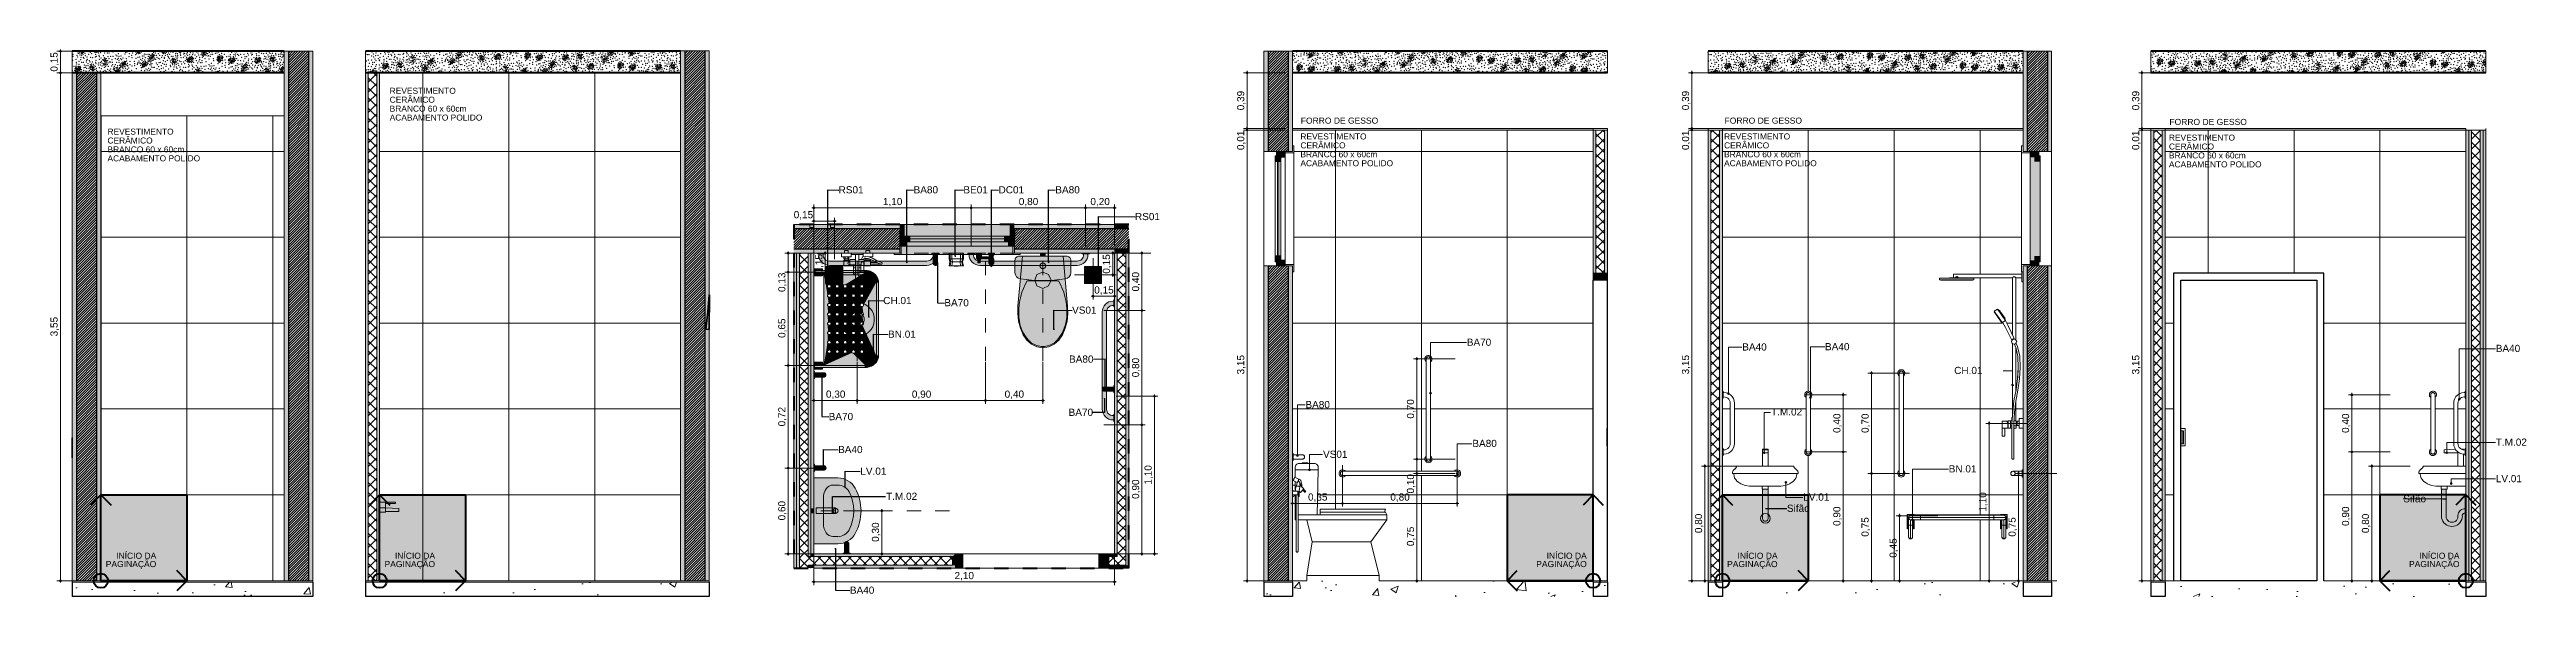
# Model space of a CAD drawing. Header units: metres. Extents: x -1.4 to 64, y -2.2 to 1.7.
# Drawn here: x 43.07 to 60.37, y -2.15 to 1.67 of the extents above; entities that cross this region are included whole.
import ezdxf

# ---------------------------------------------------------------- set-up
doc = ezdxf.new("R2010")
doc.units = ezdxf.units.M
doc.header["$MEASUREMENT"] = 0
doc.linetypes.add('Dashed', pattern=[0.035, 0.0225, -0.0125])
for name, color, linetype, lineweight in [('0_Caneta_No__1', 7, 'Continuous', 40), ('0_Caneta_No__5', 7, 'Continuous', 20), ('FORRO.EXEC_Caneta_No__241', 7, 'Continuous', 13), ('Janelas Archicad_Caneta_No__10', 7, 'Continuous', 5), ('Janelas Archicad_Caneta_No__241', 7, 'Continuous', 13), ('LAJES.EST_Caneta_No__1', 7, 'Continuous', 40), ('LAJES.EST_Caneta_No__241', 7, 'Continuous', 13), ('LAJES.EST_Caneta_No__4', 7, 'Continuous', 25), ('LAJES.EST_Caneta_No__7', 7, 'Continuous', 13), ('LOUCAS-METAIS.ARQ_Caneta_No__2', 7, 'Continuous', 35), ('LOUCAS-METAIS.ARQ_Caneta_No__241', 7, 'Continuous', 13), ('LOUCAS-METAIS.ARQ_Caneta_No__255', 255, 'Continuous', 0), ('NOTAS-DETALHAMENTO.EXEC_Caneta_No__1', 7, 'Continuous', 40), ('NOTAS-DETALHAMENTO.EXEC_Caneta_No__241', 7, 'Continuous', 13), ('NOTAS-EXECUTIVO.ARQ_Caneta_No__1', 7, 'Continuous', 40), ('NOTAS-EXECUTIVO.ARQ_Caneta_No__241', 7, 'Continuous', 13), ('NOTAS-EXECUTIVO.ARQ_Caneta_No__5', 7, 'Continuous', 20), ('NOTAS-LAYOUT.EXEC_Caneta_No__241', 7, 'Continuous', 13), ('NOTAS-LAYOUT.EXEC_Caneta_No__5', 7, 'Continuous', 20), ('PAREDE CONSTRUIR_Caneta_No__10', 7, 'Continuous', 5), ('PAREDE CONSTRUIR_Caneta_No__241', 7, 'Continuous', 13), ('PAREDE CONSTRUIR_Caneta_No__255', 255, 'Continuous', 0), ('PAREDE CONSTRUIR_Caneta_No__3', 7, 'Continuous', 30), ('PAREDE CONSTRUIR_Caneta_No__83', 84, 'Continuous', 0), ('PAREDE CONSTRUIR_Caneta_No__91', 255, 'Continuous', 0), ('PAREDE CONSTRUIR_Caneta_No__98', 7, 'Continuous', 0), ('Portas Archicad_Caneta_No__3', 7, 'Continuous', 30), ('Portas Archicad_Caneta_No__98', 7, 'Continuous', 0), ('S-BEAM-____-OTLN.IFC Model_Caneta_No__1', 7, 'Continuous', 40), ('S-BEAM-____-OTLN.IFC Model_Caneta_No__2', 7, 'Continuous', 35)]:
    doc.layers.add(name, color=color, linetype=linetype, lineweight=lineweight)
for name, color, linetype, lineweight, true_color in [('0_Caneta_No__167', 7, 'Continuous', 0, 0x0035d5), ('0_Caneta_No__19', 7, 'Continuous', 0, 0xe9e9e9), ('0_Caneta_No__25', 7, 'Continuous', 13, 0x982312), ('COTAS CORTE_Caneta_No__25', 7, 'Continuous', 13, 0x982312), ('EIXO HIDRÁULICO - Executivo.EXEC_Caneta_No__167', 7, 'Continuous', 0, 0x0035d5), ('ESTRUTURA-COB.EST_Caneta_No__9', 7, 'Continuous', 9, 0x020202), ('Janelas Archicad_Caneta_No__9', 7, 'Continuous', 9, 0x020202), ('Janelas Archicad_Caneta_No__97', 7, 'Continuous', 13, 0x6b6b6b), ('LAJES.EST_Caneta_No__254', 7, 'Continuous', 0, 0xd1c9ad), ('LAJES.EST_Caneta_No__97', 7, 'Continuous', 13, 0x6b6b6b), ('LOUCAS-METAIS.ARQ_Caneta_No__13', 7, 'Continuous', 0, 0xaaaaaa), ('LOUCAS-METAIS.ARQ_Caneta_No__18', 7, 'Continuous', 0, 0xdfdfdf), ('LOUCAS-METAIS.ARQ_Caneta_No__96', 7, 'Continuous', 0, 0xb6b6b6), ('NOTAS-EXECUTIVO.ARQ_Caneta_No__12', 7, 'Continuous', 0, 0x030303), ('NOTAS-EXECUTIVO.ARQ_Caneta_No__19', 7, 'Continuous', 0, 0xe9e9e9), ('NOTAS-EXECUTIVO.ARQ_Caneta_No__24', 7, 'Continuous', 40, 0x851f10), ('NOTAS-EXECUTIVO.ARQ_Caneta_No__96', 7, 'Continuous', 0, 0xb6b6b6), ('PAREDE CONSTRUIR_Caneta_No__9', 7, 'Continuous', 9, 0x020202), ('PAREDE CONSTRUIR_Caneta_No__97', 7, 'Continuous', 13, 0x6b6b6b), ('Portas Archicad_Caneta_No__23', 7, 'Continuous', 0, 0x721b0e), ('RALO_Caneta_No__19', 7, 'Continuous', 0, 0xe9e9e9), ('RALO_Caneta_No__96', 7, 'Continuous', 0, 0xb6b6b6)]:
    doc.layers.add(name, color=color, linetype=linetype, lineweight=lineweight, true_color=true_color)
for name, color, linetype in [('COTAS CORTE', 7, 'Continuous'), ('FORRO.EXEC', 7, 'Continuous'), ('Janelas Archicad', 7, 'Continuous'), ('LAJES.EST', 7, 'Continuous'), ('NOTAS-LAYOUT.EXEC', 7, 'Continuous'), ('PAREDE CONSTRUIR', 7, 'Continuous'), ('Portas Archicad', 7, 'Continuous')]:
    doc.layers.add(name, color=color, linetype=linetype)
doc.styles.add('GENERATED_STYLE_1', font='arial.ttf')
doc.dimstyles.new('GENERATED_STYLE__1', dxfattribs={"dimtxt": 0.05, "dimasz": 0.02375, "dimexe": 0.18, "dimexo": 0.267183, "dimgap": 0, "dimtad": 1, "dimzin": 0, "dimdsep": 46, "dimtxsty": 'GENERATED_STYLE_1', "dimblk": 'ARROWHEAD_11', "dimblk1": 'ARROWHEAD_11', "dimblk2": 'ARROWHEAD_11', "dimcen": 0.09, "dimclrd": 256, "dimclre": 256, "dimclrt": 256, "dimadec": 0, "dimazin": 0, "dimtfac": 1, "dimtdec": 4, "dimtmove": 0, "dimatfit": 3, "dimfxl": 0, "dimtolj": 1, "dimtzin": 0, "dimarcsym": 0})
doc.dimstyles.new('GENERATED_STYLE__2', dxfattribs={"dimtxt": 0.05, "dimasz": 0.02375, "dimexe": 0.18, "dimexo": 0.267183, "dimgap": 0, "dimtad": 1, "dimtih": 1, "dimtoh": 1, "dimzin": 0, "dimdsep": 46, "dimtxsty": 'GENERATED_STYLE_1', "dimblk": 'ARROWHEAD_11', "dimblk1": 'ARROWHEAD_11', "dimblk2": 'ARROWHEAD_11', "dimcen": 0.09, "dimclrd": 256, "dimclre": 256, "dimclrt": 256, "dimadec": 0, "dimazin": 0, "dimtfac": 1, "dimtdec": 4, "dimtmove": 0, "dimatfit": 3, "dimfxl": 0, "dimtolj": 1, "dimtzin": 0, "dimarcsym": 0})
doc.dimstyles.new('GENERATED_STYLE__3', dxfattribs={"dimtxt": 0.05, "dimasz": 0.02375, "dimexe": 0.18, "dimexo": 0.267183, "dimgap": 0, "dimtad": 1, "dimtih": 1, "dimtoh": 1, "dimzin": 0, "dimdsep": 46, "dimtxsty": 'GENERATED_STYLE_1', "dimblk": 'ARROWHEAD_11', "dimblk1": 'ARROWHEAD_11', "dimblk2": 'ARROWHEAD_11', "dimcen": 0.09, "dimclrd": 256, "dimclre": 256, "dimclrt": 256, "dimadec": 0, "dimazin": 0, "dimtfac": 1, "dimtdec": 4, "dimtmove": 0, "dimatfit": 3, "dimfxl": 0, "dimtolj": 1, "dimtzin": 0, "dimarcsym": 0})
doc.dimstyles.new('GENERATED_STYLE__4', dxfattribs={"dimtxt": 0.18, "dimasz": 0.0228, "dimexe": 0.18, "dimexo": 0.0625, "dimgap": 0, "dimtad": 0, "dimtih": 1, "dimtoh": 1, "dimdec": 4, "dimzin": 0, "dimdsep": 46, "dimcen": 0.09, "dimadec": 0, "dimazin": 0, "dimtfac": 1, "dimtdec": 4, "dimtmove": 0, "dimatfit": 3, "dimldrblk": 'ARROWHEAD_11', "dimfxl": 0, "dimtolj": 1, "dimtzin": 0, "dimarcsym": 0})
doc.dimstyles.new('GENERATED_STYLE__5', dxfattribs={"dimtxt": 0.05, "dimasz": 0.02375, "dimexe": 0.18, "dimexo": 0.267183, "dimgap": 0, "dimtad": 1, "dimzin": 0, "dimdsep": 46, "dimtxsty": 'GENERATED_STYLE_1', "dimblk": 'ARROWHEAD_11', "dimblk1": 'ARROWHEAD_11', "dimblk2": 'ARROWHEAD_11', "dimcen": 0.09, "dimclrd": 256, "dimclre": 256, "dimclrt": 256, "dimadec": 0, "dimazin": 0, "dimtfac": 1, "dimtdec": 4, "dimtmove": 0, "dimatfit": 3, "dimfxl": 0, "dimtolj": 1, "dimtzin": 0, "dimarcsym": 0})
pattern_1 = [(45, (88.92751, -2.041855), (-0.0088388348, 0.0088388348), [])]
pattern_2 = [(45, (80.281403, -2.041855), (-0.008838835, 0.008838835), [])]
pattern_3 = [(45, (49.441776, -0.753284), (-0.008838835, 0.008838835), [])]
pattern_4 = [(45, (49.441776, -0.753284), (-0.0353553, 0.0353553), []), (135, (49.441776, -0.753284), (0.0353553, 0.0353553), [])]
pattern_5 = [(45, (18.955776, -2.041855), (-0.008838835, 0.008838835), [])]
pattern_6 = [(45, (18.95578, -1.54186), (-0.159099, 0.159099), [0, -0.15, 0, -0.225]), (110, (19.45578, -1.54186), (0.2114308, 0.0769545), [0, -0.11, 0, -0.19])]
pattern_7 = [(50, (18.95578, -2.04186), (-0.546554, 0.047817), [0.05715, -0.62865]), (355, (18.9558, -2.04186), (-0.10573, 0.5731705), [0.04572, -0.502922]), (100.4514, (19.0013, -2.04584), (0.440824, 0.525353), [0.04857, -0.534271]), (46.1842, (18.9558, -1.88946), (-0.813237, 0.126127), [0.085725, -0.942975]), (96.6356, (19.02355, -1.9), (0.712212, 0.742278), [0.072855, -0.801407]), (351.1842, (18.9558, -1.88946), (0.712212, 0.742278), [0.06858, -0.75438]), (21, (19.03198, -1.92756), (-0.454843, 0.3067956), [0.05715, -0.62865]), (326, (19.032, -1.92756), (0.185406, 0.552564), [0.04572, -0.50292]), (71.4514, (19.0699, -1.9531), (0.640249, 0.245768), [0.04857, -0.53427]), (37.5, (18.95578, -2.04186), (0.0092658, 0.2536651), [0, -0.496824, 0, -0.51054, 0, -0.504825]), (7.5, (18.95578, -2.04186), (0.200459, 0.3005417), [0, -0.291084, 0, -0.485394, 0, -0.192405]), (327.5, (18.78585, -2.04186), (-0.4067718, 0.0171862), [0, -0.1905, 0, -0.59436, 0, -0.78867]), (317.5, (18.70965, -2.04186), (0.4443875, 0.0762795), [0, -0.24765, 0, -0.394716, 0, -0.56007])]
pattern_8 = [(45, (89.65753, -1.54186), (-0.159099, 0.159099), [0, -0.15, 0, -0.225]), (110, (90.15753, -1.54186), (0.2114308, 0.0769545), [0, -0.11, 0, -0.19])]
pattern_9 = [(50, (89.65753, -2.04186), (-0.546554, 0.047817), [0.05715, -0.62865]), (355, (89.6575, -2.04186), (-0.10573, 0.5731705), [0.04572, -0.502922]), (100.4514, (89.70307, -2.04584), (0.440824, 0.525353), [0.04857, -0.534271]), (46.1842, (89.6575, -1.88946), (-0.813237, 0.126127), [0.085725, -0.942975]), (96.6356, (89.7253, -1.9), (0.712212, 0.742278), [0.072855, -0.801407]), (351.1842, (89.6575, -1.88946), (0.712212, 0.742278), [0.06858, -0.75438]), (21, (89.73373, -1.92756), (-0.454843, 0.3067956), [0.05715, -0.62865]), (326, (89.7337, -1.92756), (0.185406, 0.552564), [0.04572, -0.50292]), (71.4514, (89.77163, -1.9531), (0.640249, 0.245768), [0.04857, -0.53427]), (37.5, (89.65753, -2.04186), (0.0092658, 0.2536651), [0, -0.496824, 0, -0.51054, 0, -0.504825]), (7.5, (89.65753, -2.04186), (0.200459, 0.3005417), [0, -0.291084, 0, -0.485394, 0, -0.192405]), (327.5, (89.4876, -2.04186), (-0.4067718, 0.0171862), [0, -0.1905, 0, -0.59436, 0, -0.78867]), (317.5, (89.4114, -2.04186), (0.4443875, 0.0762795), [0, -0.24765, 0, -0.394716, 0, -0.56007])]
pattern_10 = [(45, (89.657527, -2.041855), (-0.008838835, 0.008838835), [])]
pattern_11 = [(45, (3.37655, -1.54186), (-0.159099, 0.159099), [0, -0.15, 0, -0.225]), (110, (3.87655, -1.54186), (0.2114308, 0.0769545), [0, -0.11, 0, -0.19])]
pattern_12 = [(50, (3.37655, -2.04186), (-0.546554, 0.0478173), [0.05715, -0.62865]), (355, (3.37655, -2.04186), (-0.10573, 0.5731705), [0.04572, -0.502922]), (100.4514, (3.4221, -2.04584), (0.4408237, 0.5253533), [0.04857, -0.534271]), (46.1842, (3.37655, -1.88946), (-0.813237, 0.126127), [0.085725, -0.942975]), (96.6356, (3.4443, -1.9), (0.712212, 0.742278), [0.072855, -0.801407]), (351.1842, (3.37655, -1.88946), (0.712212, 0.742278), [0.06858, -0.754379]), (21, (3.45275, -1.92756), (-0.454843, 0.3067956), [0.05715, -0.62865]), (326, (3.45275, -1.92756), (0.185406, 0.552564), [0.04572, -0.50292]), (71.4514, (3.49065, -1.9531), (0.6402493, 0.2457683), [0.04857, -0.53427]), (37.5, (3.37655, -2.04186), (0.0092658, 0.2536651), [0, -0.496824, 0, -0.51054, 0, -0.504825]), (7.5, (3.37655, -2.04186), (0.200459, 0.3005417), [0, -0.291084, 0, -0.485394, 0, -0.192405]), (327.5, (3.20662, -2.04186), (-0.4067718, 0.0171862), [0, -0.1905, 0, -0.59436, 0, -0.78867]), (317.5, (3.13042, -2.04186), (0.4443875, 0.0762795), [0, -0.24765, 0, -0.394716, 0, -0.56007])]
pattern_13 = [(45, (3.37655, -2.041855), (-0.03535534, 0.03535534), []), (135, (3.37655, -2.041855), (0.03535534, 0.03535534), [])]

msp = doc.modelspace()

# ---------------------------------------------------------------- texts
at = {"layer": 'NOTAS-DETALHAMENTO.EXEC_Caneta_No__1', "color": 7, "linetype": 'Continuous', "lineweight": 40, "char_height": 0.05, "rotation": 359.9996, "style": 'GENERATED_STYLE_1'}
for s, insert, attachment_point in [('\\A1;{\\pqr;\\fArial|b0|i0|c0|p0;\\W1.000000;RS01}', (48.76, 0.69), 6), ('\\A1;{\\pqr;\\fArial|b0|i0|c0|p0;\\W1.000000;RS01}', (50.83, 0.503), 6), ('\\A1;{\\pqr;\\fArial|b0|i0|c0|p0;\\W1.000000;CH.01}', (49.095, -0.084), 6), ('\\A1;{\\pqr;\\fArial|b0|i0|c0|p0;\\W1.000000;BN.01}', (49.125, -0.319), 6), ('\\A1;{\\pqr;\\fArial|b0|i0|c0|p0;\\W1.000000;BA40}', (48.753, -1.125), 6), ('\\A1;{\\pql;\\fArial|b0|i0|c0|p0;\\W1.000000;LV.01}', (48.737, -1.276), 4), ('\\A1;{\\pql;\\fArial|b0|i0|c0|p0;\\W1.000000;T.M.02}', (48.917, -1.452), 4), ('\\A1;{\\pqr;\\fArial|b0|i0|c0|p0;\\W1.000000;BA40}', (48.835, -2.108), 6)]:
    msp.add_mtext(s, dxfattribs=dict(at, insert=insert, attachment_point=attachment_point))
at = {"layer": 'NOTAS-DETALHAMENTO.EXEC_Caneta_No__1', "color": 7, "linetype": 'Continuous', "lineweight": 40, "char_height": 0.05, "style": 'GENERATED_STYLE_1'}
for s, insert, attachment_point in [('\\A1;{\\pqr;\\fArial|b0|i0|c0|p0;\\W1.000000;BA\\fArial|b0|i0|c0|p0;\\W1.000000;80}', (49.28, 0.69), 6), ('\\A1;{\\pqr;\\fArial|b0|i0|c0|p0;\\W1.000000;BE01}', (49.628, 0.69), 6), ('\\A1;{\\pqr;\\fArial|b0|i0|c0|p0;\\W1.000000;DC01}', (49.881, 0.69), 6), ('\\A1;{\\pqr;\\fArial|b0|i0|c0|p0;\\W1.000000;BA\\fArial|b0|i0|c0|p0;\\W1.000000;80}', (50.27, 0.69), 6), ('\\A1;{\\pqr;\\fArial|b0|i0|c0|p0;\\W1.000000;BA\\fArial|b0|i0|c0|p0;\\W1.000000;7\\fArial|b0|i0|c0|p0;\\W1.000000;0}', (49.495, -0.099), 6), ('\\A1;{\\pqr;\\fArial|b0|i0|c0|p0;\\W1.000000;VS0\\fArial|b0|i0|c0|p0;\\W1.000000;1}', (50.387, -0.151), 6), ('\\A1;{\\pql;\\fArial|b0|i0|c0|p0;\\W1.000000;BA\\fArial|b0|i0|c0|p0;\\W1.000000;80}', (50.195, -0.493), 4), ('\\A1;{\\pql;\\fArial|b0|i0|c0|p0;\\W1.000000;BA\\fArial|b0|i0|c0|p0;\\W1.000000;70}', (50.192, -0.865), 4), ('\\A1;{\\pqr;\\fArial|b0|i0|c0|p0;\\W1.000000;BA\\fArial|b0|i0|c0|p0;\\W1.000000;7\\fArial|b0|i0|c0|p0;\\W1.000000;0}', (48.687, -0.895), 6)]:
    msp.add_mtext(s, dxfattribs=dict(at, insert=insert, attachment_point=attachment_point))
at = {"layer": 'NOTAS-EXECUTIVO.ARQ_Caneta_No__1', "color": 7, "linetype": 'Continuous', "lineweight": 40, "char_height": 0.05, "attachment_point": 4, "style": 'GENERATED_STYLE_1'}
for insert in [(55.209, -1.536), (59.514, -1.469)]:
    msp.add_mtext('\\A1;{\\pql;\\fArial|b0|i0|c0|p0;\\W1.000000;Sifão}', dxfattribs=dict(at, insert=insert))
at = {"layer": 'NOTAS-EXECUTIVO.ARQ_Caneta_No__12', "color": 18, "linetype": 'Continuous', "lineweight": 0, "true_color": 0x030303, "char_height": 0.04191, "width": 0.74499, "attachment_point": 1, "line_spacing_factor": 0.892098, "style": 'GENERATED_STYLE_1'}
for insert in [(45.45, 1.403), (43.479, 1.118), (51.811, 1.084), (54.77, 1.084), (57.877, 1.076)]:
    msp.add_mtext('\\A1;{\\pql;\\fArial|b0|i0|c0|p0;\\W1.000000;REVESTIMENTO CERÂMICO\\P\\pql;\\fArial|b0|i0|c0|p0;\\W1.000000;BRANCO 60 x 60cm\\P\\pql;\\fArial|b0|i0|c0|p0;\\W1.000000;ACABAMENTO POLIDO\\fArial|b0|i0|c0|p0;\\W1.000000; }', dxfattribs=dict(at, insert=insert))
at = {"layer": 'NOTAS-EXECUTIVO.ARQ_Caneta_No__12', "color": 18, "linetype": 'Continuous', "lineweight": 0, "true_color": 0x030303, "char_height": 0.0425, "attachment_point": 2, "style": 'GENERATED_STYLE_1'}
for insert in [(52.084, 1.195), (55.044, 1.195), (58.151, 1.186)]:
    msp.add_mtext('\\A1;{\\pqc;\\fArial|b0|i0|c0|p0;\\W1.000000;FORRO DE \\fArial|b0|i0|c0|p0;\\W1.000000;GESSO}', dxfattribs=dict(at, insert=insert))
at = {"layer": 'NOTAS-EXECUTIVO.ARQ_Caneta_No__12', "color": 18, "linetype": 'Continuous', "lineweight": 0, "true_color": 0x030303, "char_height": 0.0425, "attachment_point": 3, "line_spacing_factor": 0.81868, "style": 'GENERATED_STYLE_1'}
for insert in [(43.82, -1.846), (45.767, -1.846), (53.811, -1.846), (55.144, -1.846), (59.907, -1.846)]:
    msp.add_mtext('\\A1;{\\pqr;\\fArial|b0|i0|c0|p0;\\W1.000000;INÍCIO DA\\P\\pqr;\\fArial|b0|i0|c0|p0;\\W1.000000;PAGINAÇÃO}', dxfattribs=dict(at, insert=insert))

# ---------------------------------------------------------------- blocks, each defined once
blk = doc.blocks.new('*X122', base_point=(88.928, -2.042))
at = {"layer": 'LAJES.EST_Caneta_No__241', "color": 7, "linetype": 'Continuous', "lineweight": 13}
for p, q in [((43.282, 1.652), (43.283, 1.658)), ((43.284, 1.651), (43.282, 1.652)), ((43.29, 1.656), (43.284, 1.651)), ((43.286, 1.658), (43.29, 1.656)), ((43.294, 1.657), (43.293, 1.658)), ((43.3, 1.65), (43.294, 1.657)), ((43.306, 1.656), (43.3, 1.65)), ((43.306, 1.658), (43.306, 1.656)), ((43.396, 1.654), (43.391, 1.658)), ((43.401, 1.655), (43.396, 1.654)), ((43.402, 1.658), (43.401, 1.655)), ((43.463, 1.597), (43.457, 1.594)), ((43.459, 1.585), (43.457, 1.594)), ((43.46, 1.577), (43.458, 1.568)), ((43.466, 1.568), (43.458, 1.568)), ((43.468, 1.59), (43.459, 1.585)), ((43.46, 1.577), (43.468, 1.578)), ((43.463, 1.597), (43.468, 1.59)), ((43.469, 1.571), (43.466, 1.568)), ((43.468, 1.578), (43.469, 1.571)), ((43.589, 1.567), (43.583, 1.562)), ((43.589, 1.557), (43.583, 1.562)), ((43.589, 1.567), (43.596, 1.564)), ((43.593, 1.558), (43.589, 1.557)), ((43.596, 1.564), (43.593, 1.558)), ((43.595, 1.573), (43.597, 1.584)), ((43.603, 1.574), (43.595, 1.573)), ((43.604, 1.582), (43.597, 1.584)), ((43.597, 1.568), (43.598, 1.571)), ((43.603, 1.563), (43.597, 1.568)), ((43.598, 1.571), (43.606, 1.57)), ((43.604, 1.582), (43.603, 1.574)), ((43.606, 1.57), (43.603, 1.563)), ((43.685, 1.658), (43.69, 1.653)), ((43.694, 1.658), (43.69, 1.653)), ((43.7, 1.656), (43.702, 1.658)), ((43.708, 1.653), (43.7, 1.656)), ((43.707, 1.658), (43.708, 1.654)), ((43.708, 1.654), (43.708, 1.653)), ((43.721, 1.564), (43.724, 1.571)), ((43.729, 1.563), (43.721, 1.564)), ((43.723, 1.552), (43.724, 1.56)), ((43.724, 1.571), (43.73, 1.566)), ((43.724, 1.56), (43.732, 1.561)), ((43.73, 1.566), (43.729, 1.563)), ((43.732, 1.561), (43.73, 1.55)), ((43.731, 1.57), (43.734, 1.576)), ((43.738, 1.567), (43.731, 1.57)), ((43.734, 1.576), (43.738, 1.577)), ((43.738, 1.577), (43.744, 1.572)), ((43.738, 1.567), (43.744, 1.572)), ((43.777, 1.618), (43.787, 1.619)), ((43.777, 1.609), (43.777, 1.618)), ((43.777, 1.609), (43.783, 1.608)), ((43.787, 1.619), (43.783, 1.608)), ((43.784, 1.627), (43.787, 1.634)), ((43.791, 1.624), (43.784, 1.627)), ((43.787, 1.634), (43.791, 1.635)), ((43.791, 1.635), (43.798, 1.63)), ((43.791, 1.624), (43.798, 1.63)), ((43.791, 1.612), (43.794, 1.619)), ((43.799, 1.611), (43.791, 1.612)), ((43.794, 1.619), (43.799, 1.614)), ((43.799, 1.614), (43.799, 1.611)), ((43.874, 1.653), (43.874, 1.658)), ((43.874, 1.653), (43.88, 1.651)), ((43.882, 1.658), (43.88, 1.651)), ((43.933, 1.605), (43.931, 1.599)), ((43.939, 1.596), (43.931, 1.599)), ((43.932, 1.583), (43.933, 1.591)), ((43.934, 1.582), (43.932, 1.583)), ((43.933, 1.605), (43.941, 1.604)), ((43.933, 1.591), (43.94, 1.587)), ((43.94, 1.587), (43.934, 1.582)), ((43.941, 1.604), (43.939, 1.596)), ((43.947, 1.6), (43.942, 1.592)), ((43.944, 1.588), (43.942, 1.592)), ((43.95, 1.582), (43.944, 1.588)), ((43.953, 1.6), (43.947, 1.6)), ((43.956, 1.587), (43.95, 1.582)), ((43.956, 1.592), (43.953, 1.6)), ((43.956, 1.592), (43.956, 1.587)), ((43.983, 1.657), (43.983, 1.658)), ((43.991, 1.656), (43.983, 1.657)), ((43.991, 1.656), (43.992, 1.658)), ((44.047, 1.596), (44.04, 1.59)), ((44.046, 1.585), (44.04, 1.59)), ((44.05, 1.586), (44.046, 1.585)), ((44.047, 1.596), (44.053, 1.592)), ((44.053, 1.592), (44.05, 1.586)), ((44.052, 1.602), (44.054, 1.612)), ((44.061, 1.602), (44.052, 1.602)), ((44.061, 1.61), (44.054, 1.612)), ((44.061, 1.61), (44.061, 1.602)), ((44.063, 1.606), (44.063, 1.608)), ((44.063, 1.608), (44.07, 1.608)), ((44.067, 1.602), (44.063, 1.606)), ((44.067, 1.602), (44.069, 1.603)), ((44.071, 1.606), (44.069, 1.603)), ((44.071, 1.606), (44.07, 1.608)), ((44.143, 1.653), (44.151, 1.653)), ((44.143, 1.651), (44.143, 1.653)), ((44.149, 1.646), (44.143, 1.651)), ((44.151, 1.64), (44.145, 1.635)), ((44.151, 1.63), (44.145, 1.635)), ((44.151, 1.653), (44.149, 1.646)), ((44.151, 1.64), (44.158, 1.637)), ((44.155, 1.631), (44.151, 1.63)), ((44.155, 1.646), (44.159, 1.657)), ((44.165, 1.647), (44.155, 1.646)), ((44.158, 1.637), (44.155, 1.631)), ((44.165, 1.655), (44.159, 1.657)), ((44.165, 1.655), (44.165, 1.647)), ((44.25, 1.609), (44.258, 1.611)), ((44.25, 1.608), (44.25, 1.609)), ((44.256, 1.604), (44.25, 1.608)), ((44.261, 1.603), (44.255, 1.596)), ((44.262, 1.592), (44.255, 1.596)), ((44.258, 1.611), (44.256, 1.604)), ((44.261, 1.603), (44.268, 1.6)), ((44.266, 1.593), (44.262, 1.592)), ((44.264, 1.608), (44.263, 1.62)), ((44.273, 1.619), (44.263, 1.62)), ((44.274, 1.611), (44.264, 1.608)), ((44.268, 1.6), (44.266, 1.593)), ((44.273, 1.619), (44.274, 1.611)), ((44.333, 1.591), (44.337, 1.598)), ((44.333, 1.591), (44.34, 1.585)), ((44.337, 1.598), (44.347, 1.594)), ((44.347, 1.594), (44.34, 1.585)), ((44.348, 1.603), (44.354, 1.607)), ((44.352, 1.596), (44.348, 1.603)), ((44.35, 1.588), (44.356, 1.592)), ((44.357, 1.584), (44.35, 1.588)), ((44.352, 1.596), (44.361, 1.598)), ((44.354, 1.607), (44.358, 1.606)), ((44.356, 1.592), (44.358, 1.585)), ((44.358, 1.585), (44.357, 1.584)), ((44.358, 1.606), (44.361, 1.598)), ((44.434, 1.559), (44.437, 1.565)), ((44.441, 1.556), (44.434, 1.559)), ((44.437, 1.565), (44.441, 1.566)), ((44.441, 1.566), (44.447, 1.561)), ((44.441, 1.556), (44.447, 1.561)), ((44.524, 1.592), (44.533, 1.593)), ((44.524, 1.584), (44.524, 1.592)), ((44.524, 1.584), (44.53, 1.583)), ((44.533, 1.593), (44.53, 1.583)), ((44.531, 1.602), (44.534, 1.608)), ((44.538, 1.599), (44.531, 1.602)), ((44.534, 1.608), (44.538, 1.609)), ((44.538, 1.609), (44.545, 1.604)), ((44.538, 1.599), (44.545, 1.604)), ((44.618, 1.605), (44.624, 1.61)), ((44.618, 1.601), (44.618, 1.605)), ((44.618, 1.601), (44.621, 1.592)), ((44.621, 1.592), (44.627, 1.593)), ((44.624, 1.61), (44.63, 1.604)), ((44.627, 1.593), (44.632, 1.601)), ((44.63, 1.604), (44.632, 1.601)), ((44.633, 1.588), (44.635, 1.596)), ((44.641, 1.587), (44.633, 1.588)), ((44.634, 1.605), (44.64, 1.61)), ((44.641, 1.601), (44.634, 1.605)), ((44.635, 1.596), (44.643, 1.593)), ((44.64, 1.61), (44.642, 1.609)), ((44.642, 1.609), (44.641, 1.601)), ((44.641, 1.587), (44.643, 1.593)), ((43.266, 1.523), (43.266, 1.532)), ((43.266, 1.532), (43.275, 1.532)), ((43.266, 1.523), (43.273, 1.522)), ((43.275, 1.532), (43.273, 1.522)), ((43.274, 1.541), (43.277, 1.548)), ((43.28, 1.538), (43.274, 1.541)), ((43.277, 1.548), (43.281, 1.549)), ((43.28, 1.538), (43.287, 1.544)), ((43.281, 1.549), (43.287, 1.544)), ((43.36, 1.544), (43.366, 1.55)), ((43.361, 1.54), (43.36, 1.544)), ((43.361, 1.54), (43.364, 1.532)), ((43.364, 1.532), (43.37, 1.532)), ((43.366, 1.55), (43.372, 1.543)), ((43.37, 1.532), (43.374, 1.54)), ((43.372, 1.543), (43.374, 1.54)), ((43.375, 1.528), (43.377, 1.535)), ((43.384, 1.526), (43.375, 1.528)), ((43.377, 1.544), (43.382, 1.549)), ((43.383, 1.541), (43.377, 1.544)), ((43.377, 1.535), (43.386, 1.533)), ((43.382, 1.549), (43.385, 1.548)), ((43.385, 1.548), (43.383, 1.541)), ((43.384, 1.526), (43.386, 1.533)), ((43.535, 1.521), (43.536, 1.524)), ((43.541, 1.517), (43.535, 1.521)), ((43.536, 1.524), (43.544, 1.524)), ((43.544, 1.511), (43.54, 1.508)), ((43.544, 1.524), (43.541, 1.517)), ((43.544, 1.511), (43.55, 1.508)), ((43.547, 1.517), (43.551, 1.527)), ((43.557, 1.518), (43.547, 1.517)), ((43.558, 1.526), (43.551, 1.527)), ((43.558, 1.526), (43.557, 1.518)), ((43.723, 1.552), (43.73, 1.55)), ((44.113, 1.529), (44.107, 1.526)), ((44.109, 1.517), (44.107, 1.526)), ((44.117, 1.522), (44.109, 1.517)), ((44.11, 1.508), (44.118, 1.51)), ((44.11, 1.508), (44.11, 1.508)), ((44.113, 1.529), (44.117, 1.522)), ((44.118, 1.51), (44.118, 1.508)), ((44.245, 1.508), (44.247, 1.515)), ((44.253, 1.514), (44.247, 1.515)), ((44.253, 1.514), (44.253, 1.508)), ((44.386, 1.508), (44.388, 1.509)), ((44.388, 1.509), (44.388, 1.508)), ((44.426, 1.541), (44.427, 1.549)), ((44.426, 1.541), (44.433, 1.539)), ((44.427, 1.549), (44.437, 1.55)), ((44.437, 1.55), (44.433, 1.539)), ((44.441, 1.543), (44.443, 1.55)), ((44.448, 1.543), (44.441, 1.543)), ((44.443, 1.55), (44.449, 1.545)), ((44.449, 1.545), (44.448, 1.543)), ((44.583, 1.537), (44.58, 1.53)), ((44.589, 1.528), (44.58, 1.53)), ((44.582, 1.515), (44.583, 1.522)), ((44.584, 1.514), (44.582, 1.515)), ((44.583, 1.537), (44.591, 1.535)), ((44.583, 1.522), (44.59, 1.519)), ((44.59, 1.519), (44.584, 1.514)), ((44.591, 1.535), (44.589, 1.528)), ((44.596, 1.531), (44.592, 1.523)), ((44.594, 1.52), (44.592, 1.523)), ((44.6, 1.513), (44.594, 1.52)), ((44.602, 1.531), (44.596, 1.531)), ((44.606, 1.519), (44.6, 1.513)), ((44.605, 1.523), (44.602, 1.531)), ((44.605, 1.523), (44.606, 1.519)), ((44.697, 1.527), (44.69, 1.521)), ((44.696, 1.516), (44.69, 1.521)), ((44.7, 1.517), (44.696, 1.516)), ((44.697, 1.527), (44.703, 1.524)), ((44.703, 1.524), (44.7, 1.517)), ((44.702, 1.533), (44.704, 1.543)), ((44.71, 1.533), (44.702, 1.533)), ((44.711, 1.542), (44.704, 1.543)), ((44.711, 1.542), (44.71, 1.533)), ((44.713, 1.537), (44.713, 1.54)), ((44.713, 1.54), (44.713, 1.54)), ((44.713, 1.536), (44.713, 1.537))]:
    blk.add_line(p, q, dxfattribs=at)
for p in [(43.235, 1.595), (43.239, 1.636), (43.239, 1.622), (43.258, 1.603), (43.262, 1.58), (43.263, 1.57), (43.267, 1.629), (43.271, 1.619), (43.274, 1.647), (43.28, 1.588), (43.281, 1.643), (43.281, 1.566), (43.286, 1.633), (43.292, 1.6), (43.293, 1.647), (43.293, 1.617), (43.298, 1.631), (43.299, 1.642), (43.299, 1.582), (43.305, 1.647), (43.309, 1.636), (43.311, 1.617), (43.311, 1.58), (43.312, 1.652), (43.314, 1.608), (43.318, 1.563), (43.322, 1.643), (43.325, 1.628), (43.33, 1.557), (43.331, 1.583), (43.334, 1.594), (43.335, 1.618), (43.339, 1.602), (43.342, 1.655), (43.342, 1.572), (43.344, 1.557), (43.348, 1.637), (43.352, 1.593), (43.356, 1.583), (43.358, 1.564), (43.36, 1.652), (43.362, 1.615), (43.367, 1.559), (43.368, 1.641), (43.369, 1.569), (43.373, 1.583), (43.375, 1.613), (43.381, 1.567), (43.385, 1.655), (43.385, 1.557), (43.392, 1.65), (43.394, 1.618), (43.396, 1.636), (43.396, 1.582), (43.398, 1.595), (43.399, 1.571), (43.4, 1.623), (43.402, 1.651), (43.411, 1.654), (43.416, 1.562), (43.417, 1.647), (43.417, 1.576), (43.419, 1.631), (43.421, 1.603), (43.422, 1.658), (43.423, 1.62), (43.428, 1.579), (43.429, 1.562), (43.431, 1.649), (43.433, 1.612), (43.435, 1.587), (43.44, 1.577), (43.445, 1.6), (43.449, 1.562), (43.45, 1.627), (43.451, 1.592), (43.451, 1.572), (43.454, 1.602), (43.456, 1.613), (43.459, 1.646), (43.459, 1.563), (43.462, 1.61), (43.465, 1.6), (43.469, 1.562), (43.472, 1.607), (43.473, 1.592), (43.473, 1.583), (43.477, 1.646), (43.478, 1.565), (43.481, 1.593), (43.482, 1.62), (43.482, 1.577), (43.489, 1.646), (43.49, 1.607), (43.492, 1.583), (43.501, 1.583), (43.502, 1.622), (43.51, 1.6), (43.513, 1.58), (43.515, 1.565), (43.518, 1.654), (43.518, 1.623), (43.533, 1.606), (43.533, 1.565), (43.539, 1.632), (43.543, 1.581), (43.546, 1.625), (43.547, 1.601), (43.551, 1.558), (43.555, 1.641), (43.555, 1.61), (43.559, 1.623), (43.559, 1.582), (43.56, 1.595), (43.564, 1.559), (43.568, 1.57), (43.57, 1.607), (43.573, 1.626), (43.573, 1.561), (43.577, 1.576), (43.579, 1.599), (43.58, 1.57), (43.584, 1.576), (43.588, 1.611), (43.588, 1.584), (43.589, 1.57), (43.592, 1.577), (43.599, 1.588), (43.602, 1.64), (43.605, 1.586), (43.606, 1.657), (43.607, 1.65), (43.607, 1.565), (43.611, 1.607), (43.611, 1.563), (43.612, 1.591), (43.615, 1.653), (43.617, 1.574), (43.619, 1.561), (43.629, 1.62), (43.631, 1.642), (43.636, 1.587), (43.637, 1.565), (43.649, 1.63), (43.651, 1.614), (43.655, 1.647), (43.667, 1.589), (43.668, 1.572), (43.669, 1.557), (43.675, 1.634), (43.678, 1.651), (43.678, 1.61), (43.683, 1.641), (43.688, 1.566), (43.69, 1.648), (43.69, 1.572), (43.691, 1.617), (43.691, 1.581), (43.696, 1.653), (43.696, 1.641), (43.698, 1.648), (43.7, 1.591), (43.703, 1.619), (43.706, 1.645), (43.707, 1.579), (43.707, 1.573), (43.71, 1.603), (43.71, 1.56), (43.716, 1.654), (43.716, 1.571), (43.72, 1.594), (43.72, 1.569), (43.722, 1.626), (43.725, 1.609), (43.725, 1.58), (43.732, 1.585), (43.734, 1.626), (43.736, 1.64), (43.738, 1.564), (43.739, 1.598), (43.743, 1.613), (43.743, 1.558), (43.744, 1.588), (43.746, 1.582), (43.747, 1.564), (43.748, 1.636), (43.75, 1.558), (43.754, 1.573), (43.756, 1.582), (43.758, 1.564), (43.762, 1.638), (43.763, 1.607), (43.763, 1.591), (43.763, 1.575), (43.765, 1.623), (43.768, 1.585), (43.769, 1.599), (43.771, 1.619), (43.772, 1.593), (43.773, 1.609), (43.773, 1.564), (43.774, 1.638), (43.778, 1.627), (43.78, 1.591), (43.78, 1.577), (43.781, 1.601), (43.783, 1.588), (43.783, 1.563), (43.789, 1.606), (43.789, 1.596), (43.791, 1.572), (43.793, 1.641), (43.797, 1.594), (43.801, 1.648), (43.801, 1.634), (43.802, 1.622), (43.805, 1.601), (43.808, 1.612), (43.809, 1.629), (43.812, 1.646), (43.816, 1.603), (43.819, 1.63), (43.82, 1.577), (43.825, 1.617), (43.828, 1.564), (43.834, 1.642), (43.835, 1.61), (43.839, 1.578), (43.842, 1.655), (43.843, 1.604), (43.844, 1.631), (43.849, 1.582), (43.855, 1.558), (43.856, 1.654), (43.858, 1.616), (43.861, 1.628), (43.864, 1.652), (43.864, 1.647), (43.864, 1.574), (43.869, 1.593), (43.871, 1.641), (43.873, 1.649), (43.876, 1.615), (43.876, 1.609), (43.877, 1.567), (43.882, 1.644), (43.882, 1.585), (43.883, 1.629), (43.886, 1.657), (43.889, 1.651), (43.889, 1.567), (43.896, 1.634), (43.898, 1.594), (43.902, 1.624), (43.903, 1.647), (43.905, 1.658), (43.907, 1.617), (43.912, 1.606), (43.913, 1.637), (43.917, 1.591), (43.917, 1.561), (43.92, 1.653), (43.923, 1.579), (43.924, 1.624), (43.925, 1.598), (43.931, 1.574), (43.933, 1.609), (43.935, 1.565), (43.937, 1.65), (43.937, 1.622), (43.942, 1.579), (43.943, 1.609), (43.948, 1.563), (43.949, 1.573), (43.95, 1.602), (43.954, 1.578), (43.955, 1.643), (43.955, 1.6), (43.956, 1.631), (43.958, 1.619), (43.959, 1.568), (43.96, 1.655), (43.961, 1.584), (43.964, 1.606), (43.966, 1.642), (43.968, 1.63), (43.968, 1.594), (43.969, 1.618), (43.972, 1.574), (43.975, 1.56), (43.981, 1.652), (43.982, 1.591), (43.987, 1.639), (43.989, 1.631), (43.991, 1.652), (43.992, 1.614), (43.992, 1.586), (43.998, 1.569), (44.008, 1.616), (44.01, 1.584), (44.011, 1.639), (44.012, 1.655), (44.017, 1.644), (44.018, 1.572), (44.021, 1.626), (44.022, 1.593), (44.03, 1.605), (44.031, 1.616), (44.032, 1.639), (44.034, 1.604), (44.035, 1.587), (44.037, 1.649), (44.037, 1.598), (44.039, 1.629), (44.041, 1.604), (44.041, 1.581), (44.045, 1.612), (44.046, 1.599), (44.046, 1.568), (44.049, 1.606), (44.052, 1.634), (44.052, 1.582), (44.053, 1.619), (44.056, 1.616), (44.058, 1.648), (44.061, 1.585), (44.062, 1.615), (44.064, 1.622), (44.064, 1.593), (44.067, 1.579), (44.068, 1.591), (44.069, 1.619), (44.069, 1.563), (44.07, 1.655), (44.071, 1.589), (44.073, 1.613), (44.074, 1.635), (44.074, 1.602), (44.076, 1.597), (44.077, 1.647), (44.078, 1.609), (44.081, 1.58), (44.091, 1.632), (44.093, 1.608), (44.099, 1.592), (44.1, 1.653), (44.1, 1.558), (44.101, 1.621), (44.109, 1.577), (44.11, 1.646), (44.116, 1.633), (44.118, 1.59), (44.123, 1.617), (44.123, 1.603), (44.127, 1.578), (44.133, 1.635), (44.135, 1.653), (44.138, 1.592), (44.139, 1.578), (44.14, 1.642), (44.141, 1.63), (44.141, 1.616), (44.149, 1.623), (44.161, 1.606), (44.165, 1.638), (44.167, 1.586), (44.168, 1.627), (44.169, 1.656), (44.171, 1.645), (44.178, 1.641), (44.179, 1.657), (44.181, 1.626), (44.186, 1.627), (44.188, 1.604), (44.189, 1.564), (44.191, 1.65), (44.198, 1.623), (44.201, 1.637), (44.205, 1.573), (44.209, 1.654), (44.213, 1.637), (44.218, 1.606), (44.22, 1.592), (44.223, 1.557), (44.232, 1.644), (44.243, 1.646), (44.244, 1.603), (44.246, 1.616), (44.246, 1.592), (44.251, 1.625), (44.251, 1.6), (44.252, 1.592), (44.252, 1.571), (44.254, 1.619), (44.255, 1.654), (44.256, 1.588), (44.257, 1.581), (44.258, 1.616), (44.26, 1.624), (44.261, 1.634), (44.265, 1.584), (44.267, 1.59), (44.271, 1.629), (44.273, 1.595), (44.276, 1.643), (44.277, 1.606), (44.278, 1.618), (44.28, 1.604), (44.281, 1.623), (44.281, 1.609), (44.281, 1.573), (44.284, 1.593), (44.286, 1.616), (44.296, 1.637), (44.299, 1.597), (44.299, 1.561), (44.304, 1.579), (44.312, 1.62), (44.323, 1.656), (44.324, 1.593), (44.325, 1.602), (44.325, 1.566), (44.327, 1.624), (44.328, 1.582), (44.33, 1.595), (44.332, 1.604), (44.333, 1.572), (44.336, 1.635), (44.337, 1.608), (44.338, 1.604), (44.339, 1.579), (44.34, 1.618), (44.346, 1.584), (44.346, 1.573), (44.347, 1.652), (44.348, 1.61), (44.348, 1.579), (44.355, 1.576), (44.356, 1.61), (44.358, 1.623), (44.361, 1.613), (44.362, 1.637), (44.362, 1.592), (44.365, 1.656), (44.365, 1.605), (44.365, 1.585), (44.366, 1.599), (44.369, 1.61), (44.371, 1.596), (44.372, 1.626), (44.372, 1.558), (44.375, 1.64), (44.379, 1.653), (44.382, 1.607), (44.383, 1.558), (44.386, 1.572), (44.389, 1.638), (44.39, 1.595), (44.395, 1.631), (44.398, 1.568), (44.409, 1.638), (44.409, 1.593), (44.411, 1.57), (44.417, 1.615), (44.423, 1.569), (44.427, 1.558), (44.431, 1.59), (44.432, 1.638), (44.439, 1.621), (44.439, 1.607), (44.443, 1.573), (44.451, 1.621), (44.451, 1.58), (44.451, 1.566), (44.457, 1.645), (44.459, 1.561), (44.462, 1.592), (44.462, 1.577), (44.463, 1.632), (44.466, 1.604), (44.469, 1.561), (44.481, 1.646), (44.484, 1.574), (44.486, 1.602), (44.487, 1.632), (44.49, 1.638), (44.492, 1.656), (44.492, 1.586), (44.493, 1.563), (44.503, 1.614), (44.506, 1.585), (44.509, 1.598), (44.511, 1.559), (44.513, 1.606), (44.513, 1.578), (44.514, 1.584), (44.516, 1.591), (44.517, 1.603), (44.518, 1.616), (44.519, 1.641), (44.52, 1.631), (44.521, 1.601), (44.521, 1.573), (44.523, 1.58), (44.524, 1.609), (44.526, 1.597), (44.531, 1.576), (44.533, 1.612), (44.533, 1.56), (44.535, 1.589), (44.538, 1.649), (44.538, 1.627), (44.538, 1.596), (44.539, 1.583), (44.543, 1.614), (44.543, 1.59), (44.546, 1.565), (44.547, 1.597), (44.55, 1.608), (44.55, 1.591), (44.553, 1.578), (44.555, 1.589), (44.557, 1.643), (44.563, 1.569), (44.569, 1.641), (44.57, 1.585), (44.573, 1.604), (44.576, 1.624), (44.582, 1.606), (44.587, 1.618), (44.587, 1.581), (44.589, 1.643), (44.592, 1.655), (44.592, 1.601), (44.599, 1.632), (44.602, 1.618), (44.605, 1.575), (44.606, 1.598), (44.606, 1.563), (44.61, 1.653), (44.61, 1.586), (44.613, 1.608), (44.614, 1.644), (44.615, 1.624), (44.616, 1.573), (44.618, 1.561), (44.619, 1.593), (44.62, 1.614), (44.624, 1.59), (44.625, 1.619), (44.626, 1.63), (44.631, 1.644), (44.631, 1.583), (44.632, 1.613), (44.637, 1.57), (44.639, 1.628), (44.639, 1.563), (44.641, 1.583), (44.643, 1.618), (44.649, 1.594), (44.65, 1.614), (44.653, 1.642), (44.656, 1.656), (44.657, 1.632), (44.657, 1.601), (44.661, 1.57), (44.662, 1.586), (44.667, 1.575), (44.671, 1.557), (44.674, 1.622), (44.675, 1.637), (44.681, 1.605), (44.682, 1.57), (44.686, 1.639), (44.686, 1.623), (44.687, 1.581), (44.688, 1.56), (44.693, 1.648), (44.694, 1.597), (44.697, 1.637), (44.699, 1.616), (44.701, 1.566), (44.706, 1.622), (44.708, 1.653), (44.708, 1.632), (44.708, 1.58), (43.234, 1.526), (43.246, 1.553), (43.249, 1.525), (43.251, 1.537), (43.256, 1.545), (43.256, 1.523), (43.256, 1.517), (43.259, 1.542), (43.259, 1.531), (43.26, 1.555), (43.263, 1.54), (43.263, 1.512), (43.265, 1.519), (43.266, 1.548), (43.269, 1.537), (43.274, 1.515), (43.275, 1.552), (43.278, 1.528), (43.281, 1.535), (43.282, 1.522), (43.286, 1.553), (43.286, 1.53), (43.29, 1.536), (43.292, 1.547), (43.293, 1.53), (43.295, 1.518), (43.297, 1.529), (43.312, 1.524), (43.316, 1.543), (43.324, 1.545), (43.33, 1.52), (43.334, 1.54), (43.347, 1.514), (43.349, 1.538), (43.352, 1.525), (43.355, 1.548), (43.358, 1.512), (43.361, 1.532), (43.362, 1.554), (43.366, 1.53), (43.373, 1.523), (43.374, 1.553), (43.379, 1.509), (43.383, 1.523), (43.391, 1.533), (43.393, 1.553), (43.4, 1.54), (43.403, 1.51), (43.404, 1.525), (43.409, 1.515), (43.423, 1.544), (43.425, 1.51), (43.429, 1.52), (43.437, 1.536), (43.441, 1.555), (43.45, 1.519), (43.457, 1.547), (43.462, 1.525), (43.467, 1.551), (43.469, 1.518), (43.481, 1.533), (43.486, 1.552), (43.492, 1.524), (43.502, 1.534), (43.502, 1.517), (43.507, 1.556), (43.519, 1.532), (43.522, 1.542), (43.526, 1.553), (43.526, 1.538), (43.527, 1.524), (43.53, 1.535), (43.533, 1.513), (43.538, 1.544), (43.545, 1.539), (43.545, 1.529), (43.548, 1.547), (43.554, 1.535), (43.557, 1.508), (43.561, 1.526), (43.562, 1.543), (43.563, 1.516), (43.565, 1.537), (43.57, 1.512), (43.571, 1.552), (43.571, 1.545), (43.571, 1.528), (43.581, 1.552), (43.583, 1.546), (43.584, 1.521), (43.588, 1.536), (43.595, 1.549), (43.602, 1.554), (43.602, 1.525), (43.607, 1.54), (43.617, 1.531), (43.62, 1.555), (43.624, 1.515), (43.627, 1.542), (43.635, 1.517), (43.647, 1.524), (43.651, 1.555), (43.668, 1.514), (43.68, 1.537), (43.715, 1.543), (43.716, 1.526), (43.722, 1.548), (43.728, 1.546), (43.735, 1.556), (43.739, 1.55), (43.739, 1.523), (43.748, 1.535), (43.757, 1.527), (43.767, 1.539), (43.768, 1.511), (43.772, 1.524), (43.78, 1.533), (43.781, 1.509), (43.785, 1.548), (43.797, 1.545), (43.802, 1.509), (43.806, 1.545), (43.824, 1.509), (43.825, 1.536), (43.837, 1.55), (43.84, 1.53), (43.85, 1.516), (43.855, 1.537), (43.87, 1.542), (43.873, 1.517), (43.883, 1.509), (43.885, 1.526), (43.888, 1.553), (43.907, 1.534), (43.911, 1.512), (43.921, 1.55), (43.93, 1.519), (43.942, 1.531), (43.943, 1.548), (43.949, 1.514), (43.96, 1.548), (43.961, 1.512), (43.964, 1.539), (43.981, 1.514), (43.984, 1.526), (43.985, 1.549), (43.989, 1.533), (44.002, 1.524), (44.006, 1.515), (44.012, 1.547), (44.023, 1.515), (44.024, 1.545), (44.044, 1.549), (44.046, 1.513), (44.048, 1.526), (44.05, 1.555), (44.071, 1.534), (44.073, 1.552), (44.078, 1.51), (44.083, 1.544), (44.085, 1.519), (44.095, 1.532), (44.101, 1.523), (44.104, 1.533), (44.106, 1.545), (44.112, 1.541), (44.115, 1.531), (44.122, 1.538), (44.123, 1.524), (44.123, 1.514), (44.131, 1.525), (44.132, 1.552), (44.14, 1.539), (44.142, 1.515), (44.151, 1.514), (44.152, 1.554), (44.16, 1.532), (44.163, 1.511), (44.168, 1.555), (44.183, 1.537), (44.193, 1.512), (44.196, 1.556), (44.197, 1.532), (44.205, 1.542), (44.209, 1.555), (44.209, 1.513), (44.21, 1.526), (44.22, 1.539), (44.229, 1.53), (44.238, 1.542), (44.238, 1.515), (44.242, 1.509), (44.248, 1.519), (44.254, 1.518), (44.261, 1.539), (44.262, 1.522), (44.279, 1.552), (44.286, 1.518), (44.301, 1.545), (44.317, 1.52), (44.328, 1.542), (44.341, 1.548), (44.341, 1.513), (44.35, 1.523), (44.352, 1.551), (44.356, 1.51), (44.36, 1.534), (44.369, 1.525), (44.375, 1.541), (44.375, 1.511), (44.381, 1.517), (44.389, 1.529), (44.393, 1.544), (44.393, 1.519), (44.396, 1.513), (44.405, 1.513), (44.413, 1.539), (44.413, 1.522), (44.414, 1.555), (44.418, 1.517), (44.419, 1.53), (44.421, 1.551), (44.422, 1.524), (44.423, 1.541), (44.429, 1.522), (44.43, 1.532), (44.43, 1.508), (44.433, 1.519), (44.439, 1.538), (44.439, 1.528), (44.446, 1.525), (44.451, 1.554), (44.454, 1.532), (44.457, 1.543), (44.465, 1.534), (44.469, 1.509), (44.475, 1.548), (44.485, 1.541), (44.489, 1.509), (44.493, 1.535), (44.499, 1.514), (44.508, 1.548), (44.519, 1.524), (44.526, 1.546), (44.526, 1.541), (44.532, 1.516), (44.548, 1.526), (44.552, 1.556), (44.557, 1.548), (44.562, 1.538), (44.566, 1.523), (44.573, 1.555), (44.573, 1.51), (44.575, 1.53), (44.583, 1.54), (44.587, 1.554), (44.592, 1.51), (44.593, 1.541), (44.6, 1.533), (44.604, 1.51), (44.605, 1.531), (44.608, 1.551), (44.611, 1.515), (44.614, 1.538), (44.617, 1.525), (44.619, 1.549), (44.632, 1.523), (44.642, 1.545), (44.642, 1.518), (44.658, 1.547), (44.66, 1.515), (44.672, 1.524), (44.68, 1.537), (44.681, 1.548), (44.684, 1.535), (44.685, 1.518), (44.687, 1.529), (44.691, 1.535), (44.691, 1.512), (44.695, 1.543), (44.696, 1.53), (44.699, 1.537), (44.701, 1.514), (44.703, 1.55), (44.706, 1.547), (44.711, 1.517), (44.712, 1.546)]:
    blk.add_point(p, dxfattribs=at)
blk = doc.blocks.new('*D123', base_point=(88.928, -2.042))
at = {"layer": '0_Caneta_No__25', "linetype": 'Continuous', "lineweight": 13, "true_color": 0x982312}
for points in [[(43.144, 1.508), (43.144, 1.506), (43.145, 1.504), (43.147, 1.502), (43.15, 1.502), (43.152, 1.502), (43.154, 1.504), (43.156, 1.506), (43.156, 1.508), (43.156, 1.511), (43.154, 1.513), (43.152, 1.514), (43.15, 1.514), (43.147, 1.514), (43.145, 1.513), (43.144, 1.511)], [(43.144, -2.042), (43.144, -2.044), (43.145, -2.046), (43.147, -2.048), (43.15, -2.048), (43.152, -2.048), (43.154, -2.046), (43.156, -2.044), (43.156, -2.042), (43.156, -2.039), (43.154, -2.037), (43.152, -2.036), (43.15, -2.036), (43.147, -2.036), (43.145, -2.037), (43.144, -2.039)]]:
    blk.add_hatch(color=24, dxfattribs=at).paths.add_polyline_path(points)
at = {"layer": '0_Caneta_No__25', "color": 24, "linetype": 'Continuous', "lineweight": 13, "true_color": 0x982312}
for p, q in [((43.144, 1.508), (43.126, 1.508)), ((43.15, -2.036), (43.15, 1.502)), ((43.417, 1.508), (43.156, 1.508)), ((43.144, -2.042), (43.126, -2.042)), ((43.15, -2.054), (43.15, -2.048)), ((43.417, -2.042), (43.156, -2.042))]:
    blk.add_line(p, q, dxfattribs=at)
for centre in [(43.15, 1.508), (43.15, -2.042)]:
    blk.add_circle(centre, 0.00625, dxfattribs=at)
at = {"layer": '0_Caneta_No__25', "color": 24, "lineweight": 13, "true_color": 0x982312, "insert": (43.14, -0.334), "char_height": 0.05, "attachment_point": 7, "rotation": 90, "style": 'GENERATED_STYLE_1'}
blk.add_mtext('\\A1;{\\pql;\\fArial|b0|i0|c0|p0;\\W1.000000;3,55}', dxfattribs=at)
blk = doc.blocks.new('ARROWHEAD_11')
at = {"color": 0, "linetype": 'Continuous', "lineweight": 0}
blk.add_line((0, 0), (-1, 0), dxfattribs=at)
at = {"color": 0, "linetype": 'Continuous', "lineweight": 0, "const_width": 0.25, "flags": 128}
blk.add_lwpolyline([(-0.125, 0, 1), (0.125, 0, 1)], format="xyb", close=True, dxfattribs=at)
blk = doc.blocks.new('*D124', base_point=(88.928, -2.042))
at = {"layer": '0_Caneta_No__25', "linetype": 'Continuous', "lineweight": 13, "true_color": 0x982312}
for points in [[(43.144, 1.658), (43.144, 1.656), (43.145, 1.654), (43.147, 1.652), (43.15, 1.652), (43.152, 1.652), (43.154, 1.654), (43.156, 1.656), (43.156, 1.658), (43.156, 1.661), (43.154, 1.663), (43.152, 1.664), (43.15, 1.664), (43.147, 1.664), (43.145, 1.663), (43.144, 1.661)], [(43.144, 1.508), (43.144, 1.506), (43.145, 1.504), (43.147, 1.502), (43.15, 1.502), (43.152, 1.502), (43.154, 1.504), (43.156, 1.506), (43.156, 1.508), (43.156, 1.511), (43.154, 1.513), (43.152, 1.514), (43.15, 1.514), (43.147, 1.514), (43.145, 1.513), (43.144, 1.511)]]:
    blk.add_hatch(color=24, dxfattribs=at).paths.add_polyline_path(points)
at = {"layer": '0_Caneta_No__25', "color": 24, "linetype": 'Continuous', "lineweight": 13, "true_color": 0x982312}
for p, q in [((43.144, 1.658), (43.126, 1.658)), ((43.15, 1.664), (43.15, 1.671)), ((43.15, 1.514), (43.15, 1.652)), ((43.417, 1.658), (43.156, 1.658)), ((43.144, 1.508), (43.126, 1.508)), ((43.417, 1.508), (43.156, 1.508))]:
    blk.add_line(p, q, dxfattribs=at)
for centre in [(43.15, 1.658), (43.15, 1.508)]:
    blk.add_circle(centre, 0.00625, dxfattribs=at)
at = {"layer": '0_Caneta_No__25', "color": 24, "lineweight": 13, "true_color": 0x982312, "insert": (43.14, 1.516), "char_height": 0.05, "attachment_point": 7, "rotation": 90, "style": 'GENERATED_STYLE_1'}
blk.add_mtext('\\A1;{\\pql;\\fArial|b0|i0|c0|p0;\\W1.000000;0,15}', dxfattribs=at)
blk = doc.blocks.new('símbolo_paginação de piso(1)(1)[11]_14', base_point=(43.433, -2.042))
at = {"layer": 'NOTAS-EXECUTIVO.ARQ_Caneta_No__24', "linetype": 'Continuous', "lineweight": 0, "true_color": 0x210704}
blk.add_hatch(color=18, dxfattribs=at).paths.add_polyline_path([(44.033, -1.442), (43.433, -1.442), (43.433, -2.042), (44.033, -2.042)])
at = {"layer": 'NOTAS-EXECUTIVO.ARQ_Caneta_No__1', "color": 7, "linetype": 'Continuous', "lineweight": 40}
for p, q in [((43.433, -1.442), (43.363, -1.513)), ((43.433, -2.042), (43.433, -1.442)), ((43.433, -1.442), (43.504, -1.513)), ((43.433, -2.042), (44.033, -2.042)), ((44.033, -2.042), (43.963, -1.971)), ((44.033, -2.042), (43.963, -2.113))]:
    blk.add_line(p, q, dxfattribs=at)
at = {"layer": 'NOTAS-EXECUTIVO.ARQ_Caneta_No__1', "color": 7, "linetype": 'Continuous', "lineweight": 40, "flags": 128}
blk.add_lwpolyline([(44.033, -1.442), (44.033, -2.042), (43.433, -2.042), (43.433, -1.442)], close=True, dxfattribs=at)
at = {"layer": 'NOTAS-EXECUTIVO.ARQ_Caneta_No__1', "color": 7, "linetype": 'Continuous', "lineweight": 40}
blk.add_circle((43.433, -2.042), 0.05, dxfattribs=at)
blk = doc.blocks.new('*X126', base_point=(80.281, -2.042))
at = {"layer": 'LAJES.EST_Caneta_No__241', "color": 7, "linetype": 'Continuous', "lineweight": 13}
for p, q in [((45.422, 1.562), (45.425, 1.568)), ((45.429, 1.559), (45.422, 1.562)), ((45.425, 1.568), (45.429, 1.569)), ((45.429, 1.569), (45.435, 1.564)), ((45.429, 1.559), (45.435, 1.564)), ((45.509, 1.565), (45.515, 1.57)), ((45.509, 1.561), (45.509, 1.565)), ((45.509, 1.561), (45.512, 1.552)), ((45.515, 1.57), (45.521, 1.564)), ((45.518, 1.553), (45.523, 1.561)), ((45.521, 1.564), (45.523, 1.561)), ((45.525, 1.565), (45.53, 1.57)), ((45.532, 1.561), (45.525, 1.565)), ((45.53, 1.57), (45.533, 1.569)), ((45.533, 1.569), (45.532, 1.561)), ((45.611, 1.618), (45.605, 1.615)), ((45.608, 1.606), (45.605, 1.615)), ((45.609, 1.597), (45.607, 1.589)), ((45.615, 1.589), (45.607, 1.589)), ((45.616, 1.611), (45.608, 1.606)), ((45.609, 1.597), (45.616, 1.599)), ((45.611, 1.618), (45.616, 1.611)), ((45.618, 1.592), (45.615, 1.589)), ((45.616, 1.599), (45.618, 1.592)), ((45.738, 1.588), (45.731, 1.582)), ((45.737, 1.577), (45.731, 1.582)), ((45.742, 1.578), (45.737, 1.577)), ((45.738, 1.588), (45.745, 1.585)), ((45.745, 1.585), (45.742, 1.578)), ((45.743, 1.594), (45.746, 1.604)), ((45.752, 1.594), (45.743, 1.594)), ((45.752, 1.603), (45.746, 1.604)), ((45.746, 1.591), (45.754, 1.591)), ((45.746, 1.589), (45.746, 1.591)), ((45.751, 1.584), (45.746, 1.589)), ((45.754, 1.591), (45.751, 1.584)), ((45.752, 1.603), (45.752, 1.594)), ((45.87, 1.584), (45.873, 1.591)), ((45.878, 1.584), (45.87, 1.584)), ((45.872, 1.572), (45.872, 1.581)), ((45.872, 1.581), (45.881, 1.581)), ((45.872, 1.572), (45.878, 1.571)), ((45.873, 1.591), (45.878, 1.586)), ((45.878, 1.586), (45.878, 1.584)), ((45.881, 1.581), (45.878, 1.571)), ((45.879, 1.59), (45.882, 1.597)), ((45.886, 1.587), (45.879, 1.59)), ((45.882, 1.597), (45.886, 1.598)), ((45.886, 1.598), (45.893, 1.593)), ((45.886, 1.587), (45.893, 1.593)), ((45.925, 1.638), (45.936, 1.639)), ((45.925, 1.63), (45.925, 1.638)), ((45.925, 1.63), (45.932, 1.629)), ((45.936, 1.639), (45.932, 1.629)), ((45.933, 1.648), (45.936, 1.654)), ((45.939, 1.645), (45.933, 1.648)), ((45.936, 1.654), (45.94, 1.655)), ((45.939, 1.645), (45.946, 1.65)), ((45.939, 1.632), (45.942, 1.639)), ((45.947, 1.632), (45.939, 1.632)), ((45.94, 1.655), (45.946, 1.65)), ((45.942, 1.639), (45.948, 1.635)), ((45.948, 1.635), (45.947, 1.632)), ((46.081, 1.626), (46.079, 1.62)), ((46.087, 1.617), (46.079, 1.62)), ((46.08, 1.604), (46.082, 1.612)), ((46.083, 1.603), (46.08, 1.604)), ((46.081, 1.626), (46.089, 1.624)), ((46.082, 1.612), (46.088, 1.608)), ((46.088, 1.608), (46.083, 1.603)), ((46.089, 1.624), (46.087, 1.617)), ((46.095, 1.62), (46.09, 1.612)), ((46.093, 1.609), (46.09, 1.612)), ((46.099, 1.602), (46.093, 1.609)), ((46.101, 1.621), (46.095, 1.62)), ((46.104, 1.608), (46.099, 1.602)), ((46.104, 1.612), (46.101, 1.621)), ((46.104, 1.612), (46.104, 1.608)), ((46.195, 1.616), (46.188, 1.611)), ((46.195, 1.606), (46.188, 1.611)), ((46.195, 1.616), (46.202, 1.613)), ((46.199, 1.607), (46.195, 1.606)), ((46.202, 1.613), (46.199, 1.607)), ((46.2, 1.622), (46.203, 1.632)), ((46.209, 1.623), (46.2, 1.622)), ((46.209, 1.631), (46.203, 1.632)), ((46.209, 1.631), (46.209, 1.623)), ((46.211, 1.626), (46.212, 1.629)), ((46.215, 1.623), (46.211, 1.626)), ((46.212, 1.629), (46.218, 1.629)), ((46.215, 1.623), (46.218, 1.624)), ((46.219, 1.627), (46.218, 1.629)), ((46.219, 1.627), (46.218, 1.624)), ((46.296, 1.658), (46.293, 1.655)), ((46.299, 1.65), (46.293, 1.655)), ((46.303, 1.651), (46.299, 1.65)), ((46.306, 1.658), (46.303, 1.651)), ((46.306, 1.658), (46.306, 1.658)), ((46.398, 1.629), (46.406, 1.632)), ((46.398, 1.628), (46.398, 1.629)), ((46.404, 1.624), (46.398, 1.628)), ((46.406, 1.632), (46.404, 1.624)), ((46.409, 1.624), (46.404, 1.616)), ((46.411, 1.612), (46.404, 1.616)), ((46.409, 1.624), (46.417, 1.621)), ((46.415, 1.614), (46.411, 1.612)), ((46.412, 1.629), (46.412, 1.64)), ((46.421, 1.64), (46.412, 1.64)), ((46.422, 1.631), (46.412, 1.629)), ((46.417, 1.621), (46.415, 1.614)), ((46.421, 1.64), (46.422, 1.631)), ((46.481, 1.612), (46.486, 1.619)), ((46.481, 1.612), (46.489, 1.605)), ((46.486, 1.619), (46.495, 1.614)), ((46.495, 1.614), (46.489, 1.605)), ((46.497, 1.624), (46.503, 1.627)), ((46.501, 1.616), (46.497, 1.624)), ((46.498, 1.608), (46.504, 1.613)), ((46.506, 1.605), (46.498, 1.608)), ((46.501, 1.616), (46.51, 1.619)), ((46.503, 1.627), (46.507, 1.626)), ((46.504, 1.613), (46.507, 1.606)), ((46.507, 1.606), (46.506, 1.605)), ((46.507, 1.626), (46.51, 1.619)), ((46.575, 1.57), (46.586, 1.571)), ((46.575, 1.561), (46.575, 1.57)), ((46.575, 1.561), (46.581, 1.56)), ((46.586, 1.571), (46.581, 1.56)), ((46.582, 1.579), (46.585, 1.586)), ((46.589, 1.576), (46.582, 1.579)), ((46.585, 1.586), (46.59, 1.587)), ((46.589, 1.576), (46.596, 1.582)), ((46.589, 1.564), (46.592, 1.571)), ((46.597, 1.563), (46.589, 1.564)), ((46.59, 1.587), (46.596, 1.582)), ((46.592, 1.571), (46.598, 1.566)), ((46.598, 1.566), (46.597, 1.563)), ((46.672, 1.613), (46.681, 1.614)), ((46.672, 1.605), (46.672, 1.613)), ((46.672, 1.605), (46.679, 1.603)), ((46.681, 1.614), (46.679, 1.603)), ((46.68, 1.623), (46.683, 1.629)), ((46.686, 1.619), (46.68, 1.623)), ((46.683, 1.629), (46.687, 1.63)), ((46.686, 1.619), (46.693, 1.625)), ((46.687, 1.63), (46.693, 1.625)), ((46.731, 1.557), (46.729, 1.551)), ((46.731, 1.557), (46.739, 1.556)), ((46.766, 1.625), (46.772, 1.631)), ((46.767, 1.621), (46.766, 1.625)), ((46.767, 1.621), (46.77, 1.613)), ((46.77, 1.613), (46.776, 1.613)), ((46.772, 1.631), (46.778, 1.625)), ((46.776, 1.613), (46.78, 1.621)), ((46.778, 1.625), (46.78, 1.621)), ((46.781, 1.609), (46.783, 1.617)), ((46.79, 1.607), (46.781, 1.609)), ((46.783, 1.625), (46.788, 1.631)), ((46.789, 1.622), (46.783, 1.625)), ((46.783, 1.617), (46.792, 1.614)), ((46.788, 1.631), (46.791, 1.63)), ((46.791, 1.63), (46.789, 1.622)), ((46.79, 1.607), (46.792, 1.614)), ((46.85, 1.553), (46.853, 1.564)), ((46.859, 1.562), (46.853, 1.564)), ((46.859, 1.562), (46.859, 1.554)), ((46.861, 1.558), (46.862, 1.56)), ((46.865, 1.554), (46.861, 1.558)), ((46.862, 1.56), (46.868, 1.56)), ((46.866, 1.658), (46.864, 1.649)), ((46.872, 1.649), (46.864, 1.649)), ((46.866, 1.658), (46.867, 1.658)), ((46.869, 1.558), (46.868, 1.56)), ((46.869, 1.558), (46.868, 1.555)), ((46.875, 1.653), (46.872, 1.649)), ((46.874, 1.658), (46.875, 1.653)), ((46.941, 1.603), (46.942, 1.605)), ((46.947, 1.598), (46.941, 1.603)), ((46.942, 1.605), (46.95, 1.605)), ((46.95, 1.592), (46.943, 1.587)), ((46.949, 1.582), (46.943, 1.587)), ((46.95, 1.605), (46.947, 1.598)), ((46.953, 1.583), (46.949, 1.582)), ((46.95, 1.592), (46.956, 1.589)), ((46.953, 1.598), (46.957, 1.609)), ((46.963, 1.599), (46.953, 1.598)), ((46.956, 1.589), (46.953, 1.583)), ((46.964, 1.607), (46.957, 1.609)), ((46.964, 1.607), (46.963, 1.599)), ((46.996, 1.649), (46.989, 1.643)), ((46.995, 1.638), (46.989, 1.643)), ((46.999, 1.639), (46.995, 1.638)), ((46.996, 1.649), (47.002, 1.645)), ((47.002, 1.645), (46.999, 1.639)), ((47.001, 1.654), (47.001, 1.658)), ((47.009, 1.655), (47.001, 1.654)), ((47.003, 1.649), (47.004, 1.652)), ((47.009, 1.644), (47.003, 1.649)), ((47.004, 1.652), (47.012, 1.651)), ((47.009, 1.658), (47.009, 1.655)), ((47.012, 1.651), (47.009, 1.644)), ((47.048, 1.561), (47.056, 1.563)), ((47.048, 1.56), (47.048, 1.561)), ((47.054, 1.556), (47.048, 1.56)), ((47.056, 1.563), (47.054, 1.556)), ((47.062, 1.56), (47.061, 1.572)), ((47.071, 1.571), (47.061, 1.572)), ((47.072, 1.563), (47.062, 1.56)), ((47.071, 1.571), (47.072, 1.563)), ((47.127, 1.645), (47.13, 1.652)), ((47.135, 1.644), (47.127, 1.645)), ((47.129, 1.633), (47.13, 1.641)), ((47.129, 1.633), (47.136, 1.631)), ((47.13, 1.652), (47.136, 1.647)), ((47.13, 1.641), (47.138, 1.642)), ((47.136, 1.647), (47.135, 1.644)), ((47.138, 1.642), (47.136, 1.631)), ((47.137, 1.651), (47.14, 1.657)), ((47.144, 1.648), (47.137, 1.651)), ((47.14, 1.657), (47.144, 1.658)), ((47.144, 1.658), (47.15, 1.653)), ((47.144, 1.648), (47.15, 1.653)), ((47.147, 1.555), (47.153, 1.559)), ((47.153, 1.559), (47.157, 1.558)), ((47.157, 1.558), (47.16, 1.55)), ((47.329, 1.554), (47.332, 1.56)), ((47.332, 1.56), (47.337, 1.561)), ((47.337, 1.561), (47.343, 1.556)), ((47.416, 1.557), (47.422, 1.562)), ((47.422, 1.562), (47.428, 1.556)), ((47.432, 1.557), (47.438, 1.562)), ((47.438, 1.562), (47.44, 1.561)), ((47.44, 1.561), (47.439, 1.553)), ((45.318, 1.509), (45.328, 1.51)), ((45.318, 1.508), (45.318, 1.509)), ((45.325, 1.519), (45.328, 1.525)), ((45.331, 1.516), (45.325, 1.519)), ((45.328, 1.51), (45.327, 1.508)), ((45.328, 1.525), (45.332, 1.526)), ((45.331, 1.516), (45.338, 1.521)), ((45.332, 1.526), (45.338, 1.521)), ((45.333, 1.508), (45.334, 1.51)), ((45.334, 1.51), (45.337, 1.508)), ((45.415, 1.552), (45.424, 1.553)), ((45.415, 1.544), (45.415, 1.552)), ((45.415, 1.544), (45.421, 1.543)), ((45.424, 1.553), (45.421, 1.543)), ((45.512, 1.552), (45.518, 1.553)), ((45.524, 1.548), (45.526, 1.556)), ((45.532, 1.547), (45.524, 1.548)), ((45.526, 1.556), (45.534, 1.553)), ((45.532, 1.547), (45.534, 1.553)), ((45.683, 1.542), (45.684, 1.545)), ((45.689, 1.537), (45.683, 1.542)), ((45.684, 1.545), (45.692, 1.544)), ((45.692, 1.532), (45.685, 1.526)), ((45.692, 1.521), (45.685, 1.526)), ((45.692, 1.544), (45.689, 1.537)), ((45.692, 1.532), (45.699, 1.529)), ((45.696, 1.522), (45.692, 1.521)), ((45.695, 1.537), (45.7, 1.548)), ((45.706, 1.538), (45.695, 1.537)), ((45.699, 1.529), (45.696, 1.522)), ((45.706, 1.547), (45.7, 1.548)), ((45.706, 1.547), (45.706, 1.538)), ((45.804, 1.508), (45.804, 1.511)), ((45.813, 1.51), (45.804, 1.511)), ((45.813, 1.51), (45.814, 1.508)), ((46.261, 1.549), (46.255, 1.546)), ((46.258, 1.537), (46.255, 1.546)), ((46.259, 1.529), (46.257, 1.52)), ((46.265, 1.52), (46.257, 1.52)), ((46.266, 1.542), (46.258, 1.537)), ((46.259, 1.529), (46.266, 1.53)), ((46.261, 1.549), (46.266, 1.542)), ((46.267, 1.523), (46.265, 1.52)), ((46.266, 1.53), (46.267, 1.523)), ((46.388, 1.519), (46.381, 1.514)), ((46.387, 1.509), (46.381, 1.514)), ((46.391, 1.51), (46.387, 1.509)), ((46.388, 1.519), (46.394, 1.516)), ((46.394, 1.516), (46.391, 1.51)), ((46.393, 1.525), (46.395, 1.536)), ((46.401, 1.526), (46.393, 1.525)), ((46.402, 1.534), (46.395, 1.536)), ((46.395, 1.52), (46.396, 1.523)), ((46.401, 1.515), (46.395, 1.52)), ((46.396, 1.523), (46.404, 1.522)), ((46.402, 1.534), (46.401, 1.526)), ((46.404, 1.522), (46.401, 1.515)), ((46.52, 1.516), (46.522, 1.523)), ((46.527, 1.515), (46.52, 1.516)), ((46.522, 1.523), (46.528, 1.518)), ((46.522, 1.512), (46.531, 1.513)), ((46.522, 1.508), (46.522, 1.512)), ((46.528, 1.518), (46.527, 1.515)), ((46.529, 1.522), (46.532, 1.528)), ((46.536, 1.519), (46.529, 1.522)), ((46.531, 1.513), (46.53, 1.508)), ((46.532, 1.528), (46.536, 1.529)), ((46.536, 1.529), (46.543, 1.524)), ((46.536, 1.519), (46.543, 1.524)), ((46.737, 1.548), (46.729, 1.551)), ((46.73, 1.535), (46.731, 1.543)), ((46.733, 1.534), (46.73, 1.535)), ((46.731, 1.543), (46.738, 1.539)), ((46.738, 1.539), (46.733, 1.534)), ((46.739, 1.556), (46.737, 1.548)), ((46.745, 1.552), (46.74, 1.544)), ((46.742, 1.54), (46.74, 1.544)), ((46.748, 1.534), (46.742, 1.54)), ((46.751, 1.552), (46.745, 1.552)), ((46.754, 1.539), (46.748, 1.534)), ((46.754, 1.544), (46.751, 1.552)), ((46.754, 1.544), (46.754, 1.539)), ((46.845, 1.548), (46.838, 1.542)), ((46.845, 1.537), (46.838, 1.542)), ((46.845, 1.548), (46.852, 1.544)), ((46.849, 1.538), (46.845, 1.537)), ((46.852, 1.544), (46.849, 1.538)), ((46.859, 1.554), (46.85, 1.553)), ((46.865, 1.554), (46.868, 1.555)), ((47.059, 1.555), (47.054, 1.548)), ((47.061, 1.544), (47.054, 1.548)), ((47.059, 1.555), (47.067, 1.552)), ((47.064, 1.545), (47.061, 1.544)), ((47.067, 1.552), (47.064, 1.545)), ((47.131, 1.543), (47.136, 1.55)), ((47.131, 1.543), (47.138, 1.537)), ((47.136, 1.55), (47.145, 1.546)), ((47.145, 1.546), (47.138, 1.537)), ((47.15, 1.547), (47.147, 1.555)), ((47.148, 1.54), (47.154, 1.544)), ((47.156, 1.536), (47.148, 1.54)), ((47.15, 1.547), (47.16, 1.55)), ((47.154, 1.544), (47.157, 1.537)), ((47.157, 1.537), (47.156, 1.536)), ((47.232, 1.511), (47.235, 1.517)), ((47.238, 1.508), (47.232, 1.511)), ((47.235, 1.517), (47.239, 1.518)), ((47.239, 1.518), (47.246, 1.513)), ((47.239, 1.508), (47.246, 1.513)), ((47.322, 1.544), (47.331, 1.545)), ((47.322, 1.536), (47.322, 1.544)), ((47.322, 1.536), (47.328, 1.535)), ((47.331, 1.545), (47.328, 1.535)), ((47.336, 1.551), (47.329, 1.554)), ((47.336, 1.551), (47.343, 1.556)), ((47.417, 1.553), (47.416, 1.557)), ((47.417, 1.553), (47.42, 1.544)), ((47.42, 1.544), (47.426, 1.545)), ((47.426, 1.545), (47.43, 1.553)), ((47.428, 1.556), (47.43, 1.553)), ((47.431, 1.54), (47.433, 1.548)), ((47.439, 1.539), (47.431, 1.54)), ((47.439, 1.553), (47.432, 1.557)), ((47.433, 1.548), (47.442, 1.545)), ((47.439, 1.539), (47.442, 1.545))]:
    blk.add_line(p, q, dxfattribs=at)
for p in [(45.282, 1.652), (45.284, 1.637), (45.286, 1.591), (45.296, 1.634), (45.3, 1.598), (45.305, 1.634), (45.308, 1.575), (45.323, 1.625), (45.323, 1.598), (45.327, 1.653), (45.33, 1.581), (45.33, 1.567), (45.336, 1.639), (45.339, 1.619), (45.342, 1.581), (45.348, 1.605), (45.353, 1.627), (45.354, 1.647), (45.354, 1.592), (45.357, 1.564), (45.369, 1.631), (45.371, 1.606), (45.376, 1.657), (45.377, 1.562), (45.378, 1.592), (45.381, 1.598), (45.383, 1.616), (45.387, 1.642), (45.388, 1.657), (45.394, 1.574), (45.4, 1.558), (45.404, 1.566), (45.406, 1.623), (45.407, 1.563), (45.409, 1.576), (45.41, 1.601), (45.411, 1.591), (45.411, 1.561), (45.415, 1.569), (45.416, 1.65), (45.417, 1.557), (45.419, 1.639), (45.424, 1.572), (45.429, 1.608), (45.429, 1.587), (45.434, 1.654), (45.434, 1.574), (45.441, 1.62), (45.441, 1.568), (45.442, 1.637), (45.446, 1.652), (45.447, 1.603), (45.457, 1.657), (45.459, 1.637), (45.46, 1.601), (45.463, 1.628), (45.464, 1.564), (45.467, 1.584), (45.473, 1.649), (45.473, 1.566), (45.478, 1.578), (45.48, 1.603), (45.483, 1.615), (45.483, 1.561), (45.484, 1.638), (45.488, 1.622), (45.49, 1.592), (45.493, 1.578), (45.497, 1.658), (45.497, 1.558), (45.501, 1.613), (45.503, 1.568), (45.504, 1.604), (45.506, 1.584), (45.51, 1.574), (45.511, 1.636), (45.516, 1.579), (45.517, 1.59), (45.522, 1.604), (45.522, 1.573), (45.523, 1.634), (45.529, 1.588), (45.534, 1.578), (45.541, 1.574), (45.543, 1.638), (45.544, 1.602), (45.545, 1.657), (45.547, 1.616), (45.548, 1.644), (45.548, 1.591), (45.548, 1.561), (45.565, 1.582), (45.566, 1.597), (45.568, 1.652), (45.569, 1.623), (45.572, 1.641), (45.572, 1.565), (45.576, 1.599), (45.577, 1.583), (45.581, 1.633), (45.584, 1.608), (45.588, 1.597), (45.59, 1.576), (45.593, 1.621), (45.597, 1.582), (45.599, 1.647), (45.599, 1.613), (45.599, 1.592), (45.603, 1.622), (45.605, 1.634), (45.605, 1.567), (45.607, 1.583), (45.611, 1.631), (45.614, 1.62), (45.615, 1.572), (45.617, 1.582), (45.621, 1.628), (45.621, 1.613), (45.621, 1.603), (45.626, 1.586), (45.629, 1.614), (45.63, 1.641), (45.631, 1.597), (45.635, 1.573), (45.639, 1.628), (45.641, 1.604), (45.65, 1.643), (45.65, 1.603), (45.655, 1.577), (45.659, 1.621), (45.662, 1.6), (45.663, 1.585), (45.666, 1.644), (45.671, 1.562), (45.674, 1.573), (45.675, 1.559), (45.681, 1.586), (45.682, 1.626), (45.686, 1.565), (45.688, 1.653), (45.692, 1.601), (45.694, 1.645), (45.694, 1.56), (45.696, 1.621), (45.696, 1.567), (45.699, 1.579), (45.704, 1.631), (45.708, 1.644), (45.708, 1.616), (45.708, 1.602), (45.711, 1.563), (45.712, 1.58), (45.713, 1.557), (45.717, 1.591), (45.718, 1.628), (45.72, 1.573), (45.72, 1.565), (45.721, 1.582), (45.722, 1.647), (45.725, 1.596), (45.727, 1.619), (45.729, 1.59), (45.73, 1.573), (45.732, 1.567), (45.733, 1.596), (45.736, 1.632), (45.737, 1.604), (45.737, 1.591), (45.74, 1.598), (45.744, 1.569), (45.747, 1.608), (45.75, 1.574), (45.753, 1.607), (45.755, 1.586), (45.756, 1.56), (45.759, 1.584), (45.76, 1.628), (45.76, 1.611), (45.765, 1.595), (45.768, 1.581), (45.769, 1.576), (45.775, 1.563), (45.777, 1.641), (45.785, 1.607), (45.786, 1.585), (45.798, 1.65), (45.799, 1.634), (45.799, 1.576), (45.816, 1.61), (45.816, 1.593), (45.817, 1.578), (45.823, 1.655), (45.827, 1.631), (45.829, 1.557), (45.836, 1.586), (45.838, 1.593), (45.84, 1.637), (45.84, 1.602), (45.848, 1.612), (45.851, 1.64), (45.855, 1.599), (45.856, 1.594), (45.858, 1.623), (45.859, 1.58), (45.864, 1.564), (45.865, 1.591), (45.868, 1.615), (45.869, 1.589), (45.87, 1.647), (45.871, 1.568), (45.874, 1.63), (45.874, 1.601), (45.877, 1.567), (45.88, 1.606), (45.882, 1.647), (45.884, 1.577), (45.887, 1.584), (45.887, 1.571), (45.888, 1.618), (45.891, 1.579), (45.892, 1.633), (45.892, 1.608), (45.894, 1.602), (45.895, 1.585), (45.897, 1.657), (45.899, 1.579), (45.902, 1.593), (45.904, 1.602), (45.907, 1.584), (45.911, 1.628), (45.912, 1.611), (45.912, 1.595), (45.913, 1.644), (45.916, 1.559), (45.917, 1.606), (45.918, 1.619), (45.92, 1.64), (45.921, 1.613), (45.921, 1.585), (45.922, 1.63), (45.926, 1.648), (45.928, 1.612), (45.929, 1.622), (45.929, 1.597), (45.932, 1.608), (45.932, 1.584), (45.933, 1.569), (45.937, 1.617), (45.938, 1.627), (45.94, 1.592), (45.945, 1.615), (45.945, 1.565), (45.949, 1.655), (45.95, 1.643), (45.953, 1.621), (45.955, 1.565), (45.956, 1.632), (45.958, 1.65), (45.964, 1.624), (45.968, 1.65), (45.968, 1.598), (45.974, 1.637), (45.977, 1.585), (45.983, 1.63), (45.986, 1.571), (45.987, 1.598), (45.992, 1.652), (45.992, 1.625), (45.997, 1.603), (46.003, 1.578), (46.003, 1.558), (46.007, 1.637), (46.009, 1.649), (46.013, 1.595), (46.017, 1.614), (46.019, 1.563), (46.025, 1.635), (46.025, 1.63), (46.026, 1.588), (46.031, 1.606), (46.032, 1.649), (46.037, 1.573), (46.038, 1.588), (46.045, 1.655), (46.047, 1.615), (46.051, 1.645), (46.056, 1.638), (46.061, 1.627), (46.062, 1.658), (46.065, 1.612), (46.066, 1.581), (46.069, 1.571), (46.072, 1.645), (46.072, 1.599), (46.073, 1.619), (46.08, 1.595), (46.081, 1.629), (46.084, 1.585), (46.086, 1.643), (46.091, 1.599), (46.091, 1.569), (46.092, 1.63), (46.096, 1.583), (46.097, 1.594), (46.099, 1.623), (46.103, 1.599), (46.104, 1.652), (46.104, 1.62), (46.106, 1.64), (46.107, 1.588), (46.109, 1.569), (46.11, 1.604), (46.112, 1.627), (46.112, 1.559), (46.116, 1.615), (46.117, 1.65), (46.118, 1.638), (46.12, 1.595), (46.123, 1.58), (46.13, 1.612), (46.133, 1.57), (46.137, 1.652), (46.14, 1.635), (46.141, 1.607), (46.147, 1.589), (46.157, 1.636), (46.159, 1.604), (46.161, 1.567), (46.166, 1.593), (46.17, 1.646), (46.17, 1.614), (46.173, 1.565), (46.178, 1.626), (46.18, 1.637), (46.183, 1.624), (46.183, 1.607), (46.186, 1.619), (46.187, 1.65), (46.19, 1.625), (46.19, 1.602), (46.193, 1.57), (46.194, 1.632), (46.195, 1.619), (46.195, 1.588), (46.198, 1.626), (46.198, 1.575), (46.2, 1.655), (46.2, 1.603), (46.202, 1.639), (46.204, 1.637), (46.209, 1.606), (46.21, 1.635), (46.212, 1.642), (46.212, 1.614), (46.215, 1.599), (46.216, 1.612), (46.217, 1.583), (46.218, 1.639), (46.22, 1.61), (46.221, 1.634), (46.221, 1.572), (46.222, 1.656), (46.222, 1.623), (46.224, 1.617), (46.227, 1.63), (46.23, 1.601), (46.231, 1.564), (46.24, 1.652), (46.241, 1.629), (46.247, 1.613), (46.249, 1.641), (46.249, 1.579), (46.254, 1.565), (46.258, 1.598), (46.261, 1.562), (46.264, 1.654), (46.267, 1.611), (46.271, 1.638), (46.271, 1.623), (46.271, 1.559), (46.275, 1.598), (46.28, 1.572), (46.281, 1.656), (46.287, 1.612), (46.287, 1.598), (46.288, 1.559), (46.29, 1.651), (46.29, 1.637), (46.297, 1.644), (46.3, 1.574), (46.309, 1.627), (46.313, 1.658), (46.316, 1.606), (46.316, 1.575), (46.317, 1.648), (46.329, 1.647), (46.332, 1.558), (46.335, 1.647), (46.336, 1.625), (46.338, 1.584), (46.344, 1.577), (46.347, 1.643), (46.35, 1.657), (46.354, 1.593), (46.354, 1.562), (46.358, 1.575), (46.361, 1.657), (46.366, 1.627), (46.368, 1.559), (46.369, 1.613), (46.371, 1.578), (46.386, 1.563), (46.393, 1.624), (46.395, 1.637), (46.395, 1.612), (46.399, 1.621), (46.4, 1.646), (46.4, 1.613), (46.4, 1.592), (46.402, 1.639), (46.405, 1.609), (46.405, 1.602), (46.407, 1.637), (46.409, 1.654), (46.409, 1.645), (46.41, 1.559), (46.413, 1.605), (46.415, 1.611), (46.419, 1.649), (46.421, 1.616), (46.426, 1.638), (46.426, 1.626), (46.427, 1.572), (46.429, 1.624), (46.429, 1.594), (46.43, 1.644), (46.43, 1.63), (46.433, 1.614), (46.434, 1.636), (46.444, 1.657), (46.447, 1.618), (46.448, 1.582), (46.449, 1.566), (46.453, 1.599), (46.461, 1.641), (46.472, 1.614), (46.473, 1.622), (46.473, 1.586), (46.475, 1.645), (46.476, 1.562), (46.477, 1.603), (46.478, 1.616), (46.481, 1.625), (46.481, 1.593), (46.485, 1.655), (46.485, 1.628), (46.486, 1.625), (46.488, 1.6), (46.489, 1.639), (46.49, 1.569), (46.494, 1.593), (46.495, 1.605), (46.496, 1.63), (46.496, 1.6), (46.501, 1.571), (46.504, 1.63), (46.504, 1.597), (46.507, 1.644), (46.51, 1.658), (46.51, 1.634), (46.51, 1.612), (46.514, 1.625), (46.514, 1.606), (46.515, 1.62), (46.518, 1.631), (46.519, 1.616), (46.52, 1.578), (46.521, 1.647), (46.524, 1.561), (46.53, 1.627), (46.532, 1.578), (46.535, 1.592), (46.538, 1.616), (46.542, 1.565), (46.544, 1.651), (46.547, 1.588), (46.558, 1.614), (46.56, 1.59), (46.561, 1.559), (46.563, 1.575), (46.566, 1.635), (46.57, 1.571), (46.572, 1.59), (46.572, 1.561), (46.576, 1.579), (46.58, 1.61), (46.587, 1.642), (46.588, 1.628), (46.588, 1.558), (46.591, 1.593), (46.599, 1.642), (46.599, 1.6), (46.599, 1.586), (46.6, 1.574), (46.606, 1.564), (46.607, 1.581), (46.61, 1.612), (46.61, 1.598), (46.611, 1.652), (46.615, 1.625), (46.617, 1.582), (46.623, 1.569), (46.632, 1.594), (46.633, 1.562), (46.634, 1.623), (46.636, 1.652), (46.64, 1.607), (46.642, 1.583), (46.652, 1.635), (46.655, 1.606), (46.656, 1.568), (46.657, 1.618), (46.659, 1.58), (46.662, 1.626), (46.662, 1.604), (46.662, 1.599), (46.665, 1.624), (46.665, 1.612), (46.666, 1.636), (46.669, 1.651), (46.669, 1.622), (46.669, 1.593), (46.671, 1.601), (46.672, 1.63), (46.675, 1.618), (46.675, 1.567), (46.675, 1.561), (46.68, 1.596), (46.681, 1.633), (46.681, 1.581), (46.684, 1.609), (46.687, 1.647), (46.687, 1.616), (46.688, 1.603), (46.692, 1.634), (46.692, 1.611), (46.694, 1.586), (46.696, 1.617), (46.698, 1.628), (46.699, 1.611), (46.701, 1.576), (46.702, 1.599), (46.703, 1.61), (46.705, 1.569), (46.711, 1.558), (46.712, 1.589), (46.718, 1.605), (46.722, 1.624), (46.722, 1.576), (46.724, 1.644), (46.73, 1.626), (46.731, 1.561), (46.736, 1.638), (46.736, 1.602), (46.736, 1.574), (46.74, 1.621), (46.742, 1.561), (46.748, 1.653), (46.751, 1.639), (46.753, 1.595), (46.754, 1.583), (46.755, 1.619), (46.756, 1.571), (46.759, 1.607), (46.761, 1.629), (46.762, 1.558), (46.764, 1.645), (46.765, 1.594), (46.767, 1.613), (46.767, 1.582), (46.767, 1.57), (46.768, 1.635), (46.772, 1.611), (46.773, 1.64), (46.775, 1.65), (46.779, 1.604), (46.78, 1.634), (46.785, 1.591), (46.787, 1.648), (46.787, 1.583), (46.789, 1.604), (46.79, 1.566), (46.791, 1.638), (46.797, 1.614), (46.799, 1.634), (46.805, 1.652), (46.806, 1.621), (46.806, 1.568), (46.809, 1.591), (46.81, 1.607), (46.815, 1.596), (46.82, 1.578), (46.823, 1.658), (46.823, 1.643), (46.828, 1.557), (46.829, 1.625), (46.83, 1.568), (46.831, 1.591), (46.835, 1.643), (46.835, 1.601), (46.837, 1.581), (46.843, 1.618), (46.844, 1.564), (46.846, 1.658), (46.847, 1.636), (46.847, 1.558), (46.85, 1.586), (46.851, 1.571), (46.854, 1.568), (46.855, 1.643), (46.857, 1.653), (46.857, 1.6), (46.86, 1.566), (46.862, 1.574), (46.863, 1.628), (46.865, 1.644), (46.867, 1.571), (46.868, 1.607), (46.871, 1.565), (46.872, 1.587), (46.873, 1.633), (46.875, 1.643), (46.875, 1.599), (46.877, 1.561), (46.884, 1.646), (46.887, 1.614), (46.888, 1.658), (46.889, 1.584), (46.891, 1.56), (46.892, 1.633), (46.898, 1.605), (46.899, 1.573), (46.908, 1.615), (46.908, 1.598), (46.913, 1.637), (46.914, 1.585), (46.921, 1.646), (46.921, 1.569), (46.925, 1.614), (46.928, 1.623), (46.931, 1.587), (46.932, 1.634), (46.932, 1.62), (46.933, 1.605), (46.936, 1.616), (46.939, 1.646), (46.939, 1.594), (46.939, 1.568), (46.94, 1.582), (46.944, 1.625), (46.947, 1.575), (46.951, 1.62), (46.951, 1.61), (46.954, 1.628), (46.957, 1.639), (46.959, 1.558), (46.96, 1.616), (46.963, 1.59), (46.967, 1.608), (46.967, 1.579), (46.968, 1.624), (46.969, 1.597), (46.97, 1.64), (46.971, 1.618), (46.975, 1.651), (46.976, 1.593), (46.977, 1.633), (46.977, 1.626), (46.977, 1.609), (46.979, 1.642), (46.979, 1.578), (46.983, 1.657), (46.985, 1.579), (46.986, 1.651), (46.987, 1.634), (46.989, 1.627), (46.99, 1.657), (46.99, 1.602), (46.994, 1.617), (46.995, 1.652), (46.997, 1.575), (47, 1.589), (47.001, 1.63), (47.008, 1.635), (47.008, 1.606), (47.011, 1.589), (47.013, 1.646), (47.013, 1.621), (47.016, 1.558), (47.017, 1.644), (47.023, 1.655), (47.023, 1.612), (47.026, 1.642), (47.026, 1.636), (47.03, 1.596), (47.033, 1.624), (47.042, 1.598), (47.043, 1.646), (47.044, 1.568), (47.049, 1.577), (47.052, 1.571), (47.053, 1.606), (47.056, 1.568), (47.057, 1.636), (47.058, 1.576), (47.059, 1.586), (47.069, 1.581), (47.074, 1.653), (47.074, 1.595), (47.075, 1.638), (47.076, 1.57), (47.076, 1.558), (47.079, 1.575), (47.08, 1.561), (47.084, 1.568), (47.086, 1.618), (47.094, 1.647), (47.094, 1.589), (47.096, 1.654), (47.11, 1.572), (47.114, 1.655), (47.116, 1.641), (47.121, 1.624), (47.122, 1.652), (47.122, 1.608), (47.125, 1.576), (47.126, 1.65), (47.128, 1.629), (47.134, 1.627), (47.135, 1.587), (47.135, 1.56), (47.139, 1.57), (47.141, 1.638), (47.144, 1.645), (47.145, 1.631), (47.145, 1.604), (47.146, 1.562), (47.149, 1.639), (47.153, 1.645), (47.154, 1.616), (47.154, 1.562), (47.156, 1.64), (47.157, 1.575), (47.159, 1.565), (47.16, 1.654), (47.16, 1.589), (47.163, 1.608), (47.165, 1.645), (47.168, 1.562), (47.169, 1.656), (47.171, 1.578), (47.173, 1.62), (47.174, 1.592), (47.178, 1.605), (47.179, 1.645), (47.18, 1.559), (47.186, 1.658), (47.186, 1.614), (47.187, 1.59), (47.189, 1.644), (47.191, 1.629), (47.194, 1.583), (47.197, 1.653), (47.203, 1.626), (47.208, 1.59), (47.212, 1.626), (47.216, 1.567), (47.23, 1.59), (47.231, 1.617), (47.234, 1.645), (47.237, 1.573), (47.238, 1.559), (47.243, 1.631), (47.246, 1.611), (47.249, 1.573), (47.256, 1.597), (47.261, 1.639), (47.261, 1.619), (47.261, 1.584), (47.27, 1.655), (47.277, 1.623), (47.279, 1.598), (47.283, 1.649), (47.286, 1.584), (47.289, 1.59), (47.291, 1.608), (47.294, 1.634), (47.295, 1.649), (47.302, 1.566), (47.311, 1.558), (47.313, 1.615), (47.316, 1.568), (47.317, 1.593), (47.319, 1.583), (47.322, 1.561), (47.323, 1.642), (47.327, 1.631), (47.331, 1.564), (47.336, 1.6), (47.337, 1.656), (47.337, 1.579), (47.341, 1.646), (47.341, 1.566), (47.348, 1.612), (47.348, 1.56), (47.349, 1.629), (47.354, 1.644), (47.355, 1.654), (47.355, 1.595), (47.365, 1.649), (47.366, 1.629), (47.367, 1.593), (47.37, 1.62), (47.374, 1.576), (47.378, 1.655), (47.38, 1.558), (47.381, 1.641), (47.386, 1.57), (47.387, 1.595), (47.39, 1.607), (47.391, 1.63), (47.395, 1.614), (47.398, 1.584), (47.4, 1.57), (47.404, 1.65), (47.408, 1.605), (47.411, 1.56), (47.412, 1.596), (47.414, 1.576), (47.418, 1.628), (47.418, 1.566), (47.423, 1.571), (47.424, 1.654), (47.425, 1.582), (47.429, 1.596), (47.43, 1.626), (47.43, 1.565), (47.437, 1.58), (47.441, 1.57), (47.449, 1.566), (47.45, 1.63), (47.452, 1.649), (47.452, 1.594), (47.454, 1.608), (47.455, 1.583), (47.456, 1.636), (47.472, 1.574), (47.473, 1.589), (47.475, 1.644), (47.477, 1.615), (47.479, 1.633), (45.281, 1.555), (45.289, 1.528), (45.3, 1.553), (45.302, 1.53), (45.305, 1.515), (45.312, 1.511), (45.314, 1.529), (45.318, 1.518), (45.322, 1.55), (45.334, 1.533), (45.341, 1.526), (45.342, 1.54), (45.342, 1.514), (45.35, 1.521), (45.352, 1.552), (45.353, 1.537), (45.36, 1.521), (45.366, 1.508), (45.375, 1.534), (45.383, 1.546), (45.384, 1.523), (45.397, 1.545), (45.402, 1.519), (45.404, 1.538), (45.405, 1.544), (45.407, 1.551), (45.411, 1.533), (45.414, 1.54), (45.422, 1.536), (45.424, 1.52), (45.426, 1.549), (45.429, 1.556), (45.43, 1.543), (45.434, 1.55), (45.437, 1.525), (45.438, 1.556), (45.441, 1.551), (45.443, 1.516), (45.444, 1.538), (45.446, 1.549), (45.448, 1.508), (45.454, 1.529), (45.461, 1.545), (45.464, 1.515), (45.478, 1.541), (45.478, 1.514), (45.496, 1.535), (45.497, 1.523), (45.499, 1.511), (45.501, 1.546), (45.507, 1.533), (45.509, 1.521), (45.51, 1.553), (45.51, 1.509), (45.515, 1.55), (45.522, 1.543), (45.527, 1.53), (45.53, 1.523), (45.532, 1.543), (45.54, 1.554), (45.552, 1.546), (45.552, 1.53), (45.558, 1.535), (45.562, 1.517), (45.573, 1.53), (45.578, 1.54), (45.579, 1.52), (45.585, 1.557), (45.592, 1.526), (45.594, 1.51), (45.599, 1.54), (45.605, 1.513), (45.61, 1.51), (45.611, 1.546), (45.614, 1.527), (45.617, 1.538), (45.629, 1.554), (45.632, 1.523), (45.641, 1.545), (45.641, 1.512), (45.65, 1.554), (45.65, 1.538), (45.656, 1.525), (45.664, 1.509), (45.667, 1.553), (45.674, 1.527), (45.675, 1.544), (45.678, 1.555), (45.681, 1.534), (45.682, 1.522), (45.69, 1.515), (45.694, 1.55), (45.702, 1.555), (45.705, 1.529), (45.709, 1.518), (45.71, 1.547), (45.711, 1.537), (45.718, 1.533), (45.72, 1.549), (45.721, 1.518), (45.727, 1.518), (45.732, 1.542), (45.736, 1.557), (45.739, 1.514), (45.742, 1.528), (45.75, 1.545), (45.754, 1.528), (45.765, 1.552), (45.773, 1.535), (45.784, 1.538), (45.792, 1.517), (45.794, 1.51), (45.795, 1.545), (45.801, 1.516), (45.802, 1.525), (45.812, 1.52), (45.816, 1.535), (45.818, 1.509), (45.822, 1.514), (45.836, 1.528), (45.853, 1.512), (45.864, 1.547), (45.867, 1.516), (45.877, 1.526), (45.881, 1.51), (45.888, 1.543), (45.896, 1.556), (45.899, 1.515), (45.902, 1.528), (45.905, 1.547), (45.913, 1.518), (45.916, 1.531), (45.92, 1.544), (45.928, 1.554), (45.93, 1.53), (45.936, 1.522), (45.95, 1.529), (45.972, 1.529), (45.973, 1.557), (45.979, 1.513), (45.989, 1.55), (45.991, 1.513), (45.998, 1.537), (46.004, 1.523), (46.021, 1.537), (46.028, 1.523), (46.031, 1.53), (46.033, 1.547), (46.056, 1.555), (46.06, 1.532), (46.061, 1.522), (46.079, 1.54), (46.079, 1.518), (46.091, 1.552), (46.097, 1.534), (46.109, 1.532), (46.116, 1.515), (46.128, 1.509), (46.13, 1.535), (46.132, 1.546), (46.138, 1.554), (46.14, 1.524), (46.143, 1.509), (46.151, 1.545), (46.154, 1.535), (46.156, 1.516), (46.166, 1.511), (46.167, 1.521), (46.172, 1.535), (46.179, 1.519), (46.184, 1.509), (46.194, 1.534), (46.196, 1.547), (46.197, 1.523), (46.215, 1.514), (46.216, 1.528), (46.219, 1.555), (46.226, 1.531), (46.227, 1.514), (46.233, 1.539), (46.238, 1.529), (46.243, 1.552), (46.247, 1.514), (46.249, 1.544), (46.249, 1.524), (46.253, 1.554), (46.257, 1.515), (46.264, 1.551), (46.267, 1.514), (46.271, 1.544), (46.271, 1.535), (46.276, 1.517), (46.279, 1.545), (46.28, 1.528), (46.291, 1.535), (46.3, 1.535), (46.308, 1.552), (46.312, 1.532), (46.313, 1.517), (46.331, 1.517), (46.342, 1.533), (46.346, 1.553), (46.349, 1.51), (46.358, 1.547), (46.358, 1.534), (46.362, 1.511), (46.367, 1.522), (46.371, 1.513), (46.375, 1.527), (46.377, 1.551), (46.378, 1.522), (46.382, 1.528), (46.386, 1.536), (46.387, 1.522), (46.39, 1.529), (46.397, 1.54), (46.403, 1.538), (46.405, 1.517), (46.409, 1.515), (46.41, 1.543), (46.415, 1.526), (46.418, 1.512), (46.434, 1.539), (46.436, 1.517), (46.466, 1.541), (46.466, 1.524), (46.467, 1.509), (46.486, 1.518), (46.488, 1.524), (46.489, 1.533), (46.498, 1.543), (46.505, 1.531), (46.506, 1.525), (46.508, 1.555), (46.509, 1.512), (46.515, 1.523), (46.518, 1.546), (46.519, 1.521), (46.523, 1.532), (46.53, 1.537), (46.533, 1.508), (46.536, 1.516), (46.538, 1.55), (46.541, 1.51), (46.542, 1.54), (46.544, 1.533), (46.545, 1.516), (46.548, 1.51), (46.552, 1.525), (46.554, 1.534), (46.557, 1.516), (46.561, 1.543), (46.562, 1.527), (46.566, 1.537), (46.568, 1.551), (46.571, 1.545), (46.571, 1.516), (46.578, 1.543), (46.578, 1.529), (46.579, 1.553), (46.582, 1.54), (46.582, 1.515), (46.587, 1.548), (46.59, 1.524), (46.595, 1.546), (46.603, 1.553), (46.614, 1.555), (46.618, 1.529), (46.626, 1.516), (46.637, 1.53), (46.642, 1.556), (46.647, 1.534), (46.653, 1.51), (46.663, 1.526), (46.667, 1.545), (46.675, 1.519), (46.681, 1.537), (46.687, 1.519), (46.697, 1.546), (46.715, 1.543), (46.716, 1.513), (46.722, 1.531), (46.723, 1.55), (46.729, 1.526), (46.734, 1.516), (46.741, 1.531), (46.746, 1.515), (46.747, 1.525), (46.748, 1.554), (46.753, 1.552), (46.753, 1.53), (46.757, 1.52), (46.76, 1.536), (46.766, 1.546), (46.77, 1.526), (46.773, 1.512), (46.78, 1.543), (46.79, 1.538), (46.797, 1.52), (46.808, 1.536), (46.816, 1.524), (46.82, 1.545), (46.832, 1.556), (46.833, 1.539), (46.836, 1.55), (46.84, 1.556), (46.84, 1.533), (46.844, 1.551), (46.845, 1.52), (46.85, 1.534), (46.859, 1.537), (46.862, 1.545), (46.865, 1.531), (46.866, 1.543), (46.867, 1.515), (46.87, 1.541), (46.872, 1.554), (46.874, 1.549), (46.88, 1.532), (46.897, 1.544), (46.899, 1.51), (46.907, 1.529), (46.916, 1.542), (46.921, 1.555), (46.925, 1.53), (46.936, 1.544), (46.937, 1.53), (46.966, 1.538), (46.986, 1.556), (46.987, 1.516), (46.994, 1.508), (47.003, 1.525), (47.019, 1.544), (47.021, 1.509), (47.042, 1.555), (47.044, 1.544), (47.049, 1.552), (47.05, 1.544), (47.05, 1.523), (47.054, 1.54), (47.055, 1.533), (47.063, 1.536), (47.065, 1.542), (47.071, 1.547), (47.079, 1.556), (47.079, 1.525), (47.082, 1.545), (47.097, 1.549), (47.097, 1.513), (47.103, 1.53), (47.122, 1.545), (47.123, 1.554), (47.123, 1.518), (47.126, 1.534), (47.128, 1.547), (47.13, 1.556), (47.131, 1.524), (47.136, 1.556), (47.138, 1.531), (47.144, 1.536), (47.144, 1.525), (47.146, 1.531), (47.154, 1.528), (47.16, 1.544), (47.164, 1.556), (47.164, 1.551), (47.164, 1.537), (47.169, 1.548), (47.17, 1.51), (47.182, 1.51), (47.184, 1.524), (47.188, 1.547), (47.197, 1.52), (47.208, 1.545), (47.21, 1.522), (47.222, 1.521), (47.226, 1.51), (47.229, 1.542), (47.241, 1.525), (47.249, 1.532), (47.249, 1.518), (47.257, 1.513), (47.26, 1.544), (47.26, 1.529), (47.265, 1.556), (47.267, 1.513), (47.282, 1.526), (47.284, 1.554), (47.29, 1.538), (47.292, 1.515), (47.304, 1.537), (47.307, 1.55), (47.309, 1.511), (47.312, 1.536), (47.312, 1.53), (47.315, 1.555), (47.315, 1.543), (47.319, 1.553), (47.319, 1.525), (47.321, 1.532), (47.324, 1.549), (47.33, 1.528), (47.331, 1.512), (47.334, 1.541), (47.337, 1.548), (47.337, 1.535), (47.341, 1.542), (47.344, 1.517), (47.345, 1.548), (47.349, 1.543), (47.351, 1.53), (47.353, 1.541), (47.361, 1.521), (47.368, 1.537), (47.372, 1.556), (47.385, 1.533), (47.39, 1.553), (47.403, 1.527), (47.404, 1.515), (47.405, 1.55), (47.408, 1.538), (47.414, 1.525), (47.416, 1.513), (47.417, 1.545), (47.422, 1.542), (47.429, 1.535), (47.435, 1.522), (47.437, 1.515), (47.439, 1.535), (47.447, 1.546), (47.456, 1.553), (47.459, 1.522), (47.46, 1.538), (47.465, 1.527), (47.469, 1.509), (47.479, 1.557), (47.48, 1.522)]:
    blk.add_point(p, dxfattribs=at)
blk = doc.blocks.new('símbolo_paginação de piso(1)(1)[12]_15', base_point=(45.38, -2.042))
at = {"layer": 'NOTAS-EXECUTIVO.ARQ_Caneta_No__24', "linetype": 'Continuous', "lineweight": 0, "true_color": 0x210704}
blk.add_hatch(color=18, dxfattribs=at).paths.add_polyline_path([(45.98, -1.442), (45.38, -1.442), (45.38, -2.042), (45.98, -2.042)])
at = {"layer": 'NOTAS-EXECUTIVO.ARQ_Caneta_No__1', "color": 7, "linetype": 'Continuous', "lineweight": 40}
for p, q in [((45.38, -1.442), (45.31, -1.513)), ((45.38, -2.042), (45.38, -1.442)), ((45.38, -1.442), (45.451, -1.513)), ((45.38, -2.042), (45.98, -2.042)), ((45.98, -2.042), (45.91, -1.971)), ((45.98, -2.042), (45.91, -2.113))]:
    blk.add_line(p, q, dxfattribs=at)
at = {"layer": 'NOTAS-EXECUTIVO.ARQ_Caneta_No__1', "color": 7, "linetype": 'Continuous', "lineweight": 40, "flags": 128}
blk.add_lwpolyline([(45.98, -1.442), (45.98, -2.042), (45.38, -2.042), (45.38, -1.442)], close=True, dxfattribs=at)
at = {"layer": 'NOTAS-EXECUTIVO.ARQ_Caneta_No__1', "color": 7, "linetype": 'Continuous', "lineweight": 40}
blk.add_circle((45.38, -2.042), 0.05, dxfattribs=at)
blk = doc.blocks.new('*D128', base_point=(49.442, -0.753))
at = {"layer": '0_Caneta_No__167', "linetype": 'Continuous', "lineweight": 0, "true_color": 0x0035d5}
for points in [[(48.406, -0.782), (48.406, -0.784), (48.407, -0.786), (48.409, -0.787), (48.412, -0.788), (48.414, -0.787), (48.416, -0.786), (48.418, -0.784), (48.418, -0.782), (48.418, -0.779), (48.416, -0.777), (48.414, -0.776), (48.412, -0.775), (48.409, -0.776), (48.407, -0.777), (48.406, -0.779)], [(48.709, -0.782), (48.709, -0.784), (48.71, -0.786), (48.712, -0.787), (48.715, -0.788), (48.717, -0.787), (48.719, -0.786), (48.721, -0.784), (48.721, -0.782), (48.721, -0.779), (48.719, -0.777), (48.717, -0.776), (48.715, -0.775), (48.712, -0.776), (48.71, -0.777), (48.709, -0.779)]]:
    blk.add_hatch(color=162, dxfattribs=at).paths.add_polyline_path(points)
at = {"layer": '0_Caneta_No__167', "color": 162, "linetype": 'Continuous', "lineweight": 0, "true_color": 0x0035d5}
for p, q in [((48.412, -0.775), (48.412, -0.515)), ((48.715, -0.775), (48.715, -0.515)), ((48.399, -0.782), (48.406, -0.782)), ((48.412, -0.805), (48.412, -0.788)), ((48.418, -0.782), (48.709, -0.782)), ((48.715, -0.805), (48.715, -0.788))]:
    blk.add_line(p, q, dxfattribs=at)
for centre in [(48.412, -0.782), (48.715, -0.782)]:
    blk.add_circle(centre, 0.00625, dxfattribs=at)
at = {"layer": '0_Caneta_No__167', "color": 162, "lineweight": 0, "true_color": 0x0035d5, "insert": (48.497, -0.772), "char_height": 0.05, "attachment_point": 7, "style": 'GENERATED_STYLE_1'}
blk.add_mtext('\\A1;{\\pql;\\fArial|b0|i0|c0|p0;\\W1.000000;0,30}', dxfattribs=at)
blk = doc.blocks.new('*D129', base_point=(49.442, -0.753))
at = {"layer": '0_Caneta_No__167', "linetype": 'Continuous', "lineweight": 0, "true_color": 0x0035d5}
for points in [[(48.709, -0.782), (48.709, -0.784), (48.71, -0.786), (48.712, -0.787), (48.715, -0.788), (48.717, -0.787), (48.719, -0.786), (48.721, -0.784), (48.721, -0.782), (48.721, -0.779), (48.719, -0.777), (48.717, -0.776), (48.715, -0.775), (48.712, -0.776), (48.71, -0.777), (48.709, -0.779)], [(49.606, -0.782), (49.606, -0.784), (49.607, -0.786), (49.609, -0.787), (49.612, -0.788), (49.614, -0.787), (49.616, -0.786), (49.618, -0.784), (49.618, -0.782), (49.618, -0.779), (49.616, -0.777), (49.614, -0.776), (49.612, -0.775), (49.609, -0.776), (49.607, -0.777), (49.606, -0.779)]]:
    blk.add_hatch(color=162, dxfattribs=at).paths.add_polyline_path(points)
at = {"layer": '0_Caneta_No__167', "color": 162, "linetype": 'Continuous', "lineweight": 0, "true_color": 0x0035d5}
for p, q in [((48.715, -0.775), (48.715, -0.515)), ((49.612, -0.775), (49.612, -0.515)), ((48.715, -0.805), (48.715, -0.788)), ((48.721, -0.782), (49.606, -0.782)), ((49.612, -0.805), (49.612, -0.788))]:
    blk.add_line(p, q, dxfattribs=at)
for centre in [(48.715, -0.782), (49.612, -0.782)]:
    blk.add_circle(centre, 0.00625, dxfattribs=at)
at = {"layer": '0_Caneta_No__167', "color": 162, "lineweight": 0, "true_color": 0x0035d5, "insert": (49.097, -0.772), "char_height": 0.05, "attachment_point": 7, "style": 'GENERATED_STYLE_1'}
blk.add_mtext('\\A1;{\\pql;\\fArial|b0|i0|c0|p0;\\W1.000000;0,90}', dxfattribs=at)
blk = doc.blocks.new('*D130', base_point=(49.442, -0.753))
at = {"layer": '0_Caneta_No__167', "linetype": 'Continuous', "lineweight": 0, "true_color": 0x0035d5}
for points in [[(49.606, -0.782), (49.606, -0.784), (49.607, -0.786), (49.609, -0.787), (49.612, -0.788), (49.614, -0.787), (49.616, -0.786), (49.618, -0.784), (49.618, -0.782), (49.618, -0.779), (49.616, -0.777), (49.614, -0.776), (49.612, -0.775), (49.609, -0.776), (49.607, -0.777), (49.606, -0.779)], [(50.006, -0.782), (50.006, -0.784), (50.007, -0.786), (50.009, -0.787), (50.012, -0.788), (50.014, -0.787), (50.016, -0.786), (50.018, -0.784), (50.018, -0.782), (50.018, -0.779), (50.016, -0.777), (50.014, -0.776), (50.012, -0.775), (50.009, -0.776), (50.007, -0.777), (50.006, -0.779)]]:
    blk.add_hatch(color=162, dxfattribs=at).paths.add_polyline_path(points)
at = {"layer": '0_Caneta_No__167', "color": 162, "linetype": 'Continuous', "lineweight": 0, "true_color": 0x0035d5}
for p, q in [((49.612, -0.775), (49.612, -0.515)), ((50.012, -0.775), (50.012, -0.515)), ((49.612, -0.805), (49.612, -0.788)), ((49.618, -0.782), (50.006, -0.782)), ((50.012, -0.805), (50.012, -0.788)), ((50.018, -0.782), (50.024, -0.782))]:
    blk.add_line(p, q, dxfattribs=at)
for centre in [(49.612, -0.782), (50.012, -0.782)]:
    blk.add_circle(centre, 0.00625, dxfattribs=at)
at = {"layer": '0_Caneta_No__167', "color": 162, "lineweight": 0, "true_color": 0x0035d5, "insert": (49.745, -0.772), "char_height": 0.05, "attachment_point": 7, "style": 'GENERATED_STYLE_1'}
blk.add_mtext('\\A1;{\\pql;\\fArial|b0|i0|c0|p0;\\W1.000000;0,40}', dxfattribs=at)
blk = doc.blocks.new('*D131', base_point=(49.442, -0.753))
at = {"layer": '0_Caneta_No__167', "linetype": 'Continuous', "lineweight": 0, "true_color": 0x0035d5}
for points in [[(48.881, -1.553), (48.881, -1.556), (48.882, -1.558), (48.884, -1.559), (48.887, -1.56), (48.889, -1.559), (48.891, -1.558), (48.893, -1.556), (48.893, -1.553), (48.893, -1.551), (48.891, -1.549), (48.889, -1.548), (48.887, -1.547), (48.884, -1.548), (48.882, -1.549), (48.881, -1.551)], [(48.881, -1.853), (48.881, -1.856), (48.882, -1.858), (48.884, -1.859), (48.887, -1.86), (48.889, -1.859), (48.891, -1.858), (48.893, -1.856), (48.893, -1.853), (48.893, -1.851), (48.891, -1.849), (48.889, -1.848), (48.887, -1.847), (48.884, -1.848), (48.882, -1.849), (48.881, -1.851)]]:
    blk.add_hatch(color=162, dxfattribs=at).paths.add_polyline_path(points)
at = {"layer": '0_Caneta_No__167', "color": 162, "linetype": 'Continuous', "lineweight": 0, "true_color": 0x0035d5}
for p, q in [((48.881, -1.553), (48.62, -1.553)), ((48.887, -1.547), (48.887, -1.541)), ((48.91, -1.553), (48.893, -1.553)), ((48.887, -1.847), (48.887, -1.56)), ((48.881, -1.853), (48.62, -1.853)), ((48.887, -1.866), (48.887, -1.86)), ((48.91, -1.853), (48.893, -1.853))]:
    blk.add_line(p, q, dxfattribs=at)
for centre in [(48.887, -1.553), (48.887, -1.853)]:
    blk.add_circle(centre, 0.00625, dxfattribs=at)
at = {"layer": '0_Caneta_No__167', "color": 162, "lineweight": 0, "true_color": 0x0035d5, "insert": (48.877, -1.77), "char_height": 0.05, "attachment_point": 7, "rotation": 90, "style": 'GENERATED_STYLE_1'}
blk.add_mtext('\\A1;{\\pql;\\fArial|b0|i0|c0|p0;\\W1.000000;0,30}', dxfattribs=at)
blk = doc.blocks.new('*D132', base_point=(49.442, -0.753))
at = {"layer": '0_Caneta_No__25', "linetype": 'Continuous', "lineweight": 13, "true_color": 0x982312}
for points in [[(48.227, -1.254), (48.228, -1.256), (48.229, -1.258), (48.231, -1.259), (48.233, -1.26), (48.236, -1.259), (48.238, -1.258), (48.239, -1.256), (48.24, -1.254), (48.239, -1.251), (48.238, -1.249), (48.236, -1.248), (48.233, -1.247), (48.231, -1.248), (48.229, -1.249), (48.228, -1.251)], [(48.227, -1.853), (48.228, -1.856), (48.229, -1.858), (48.231, -1.859), (48.233, -1.86), (48.236, -1.859), (48.238, -1.858), (48.239, -1.856), (48.24, -1.853), (48.239, -1.851), (48.238, -1.849), (48.236, -1.848), (48.233, -1.847), (48.231, -1.848), (48.229, -1.849), (48.228, -1.851)]]:
    blk.add_hatch(color=24, dxfattribs=at).paths.add_polyline_path(points)
at = {"layer": '0_Caneta_No__25', "color": 24, "linetype": 'Continuous', "lineweight": 13, "true_color": 0x982312}
for p, q in [((48.227, -1.254), (48.21, -1.254)), ((48.233, -1.847), (48.233, -1.26)), ((48.501, -1.254), (48.24, -1.254)), ((48.227, -1.853), (48.21, -1.853)), ((48.233, -1.866), (48.233, -1.86)), ((48.501, -1.853), (48.24, -1.853))]:
    blk.add_line(p, q, dxfattribs=at)
for centre in [(48.233, -1.254), (48.233, -1.853)]:
    blk.add_circle(centre, 0.00625, dxfattribs=at)
at = {"layer": '0_Caneta_No__25', "color": 24, "lineweight": 13, "true_color": 0x982312, "insert": (48.223, -1.62), "char_height": 0.05, "attachment_point": 7, "rotation": 90, "style": 'GENERATED_STYLE_1'}
blk.add_mtext('\\A1;{\\pql;\\fArial|b0|i0|c0|p0;\\W1.000000;0,60}', dxfattribs=at)
blk = doc.blocks.new('*D133', base_point=(49.442, -0.753))
at = {"layer": '0_Caneta_No__25', "linetype": 'Continuous', "lineweight": 13, "true_color": 0x982312}
for points in [[(48.227, -0.538), (48.228, -0.541), (48.229, -0.543), (48.231, -0.544), (48.233, -0.545), (48.236, -0.544), (48.238, -0.543), (48.239, -0.541), (48.24, -0.538), (48.239, -0.536), (48.238, -0.534), (48.236, -0.533), (48.233, -0.532), (48.231, -0.533), (48.229, -0.534), (48.228, -0.536)], [(48.227, -1.254), (48.228, -1.256), (48.229, -1.258), (48.231, -1.259), (48.233, -1.26), (48.236, -1.259), (48.238, -1.258), (48.239, -1.256), (48.24, -1.254), (48.239, -1.251), (48.238, -1.249), (48.236, -1.248), (48.233, -1.247), (48.231, -1.248), (48.229, -1.249), (48.228, -1.251)]]:
    blk.add_hatch(color=24, dxfattribs=at).paths.add_polyline_path(points)
at = {"layer": '0_Caneta_No__25', "color": 24, "linetype": 'Continuous', "lineweight": 13, "true_color": 0x982312}
for p, q in [((48.227, -0.538), (48.21, -0.538)), ((48.233, -1.247), (48.233, -0.545)), ((48.501, -0.538), (48.24, -0.538)), ((48.227, -1.254), (48.21, -1.254)), ((48.501, -1.254), (48.24, -1.254))]:
    blk.add_line(p, q, dxfattribs=at)
for centre in [(48.233, -0.538), (48.233, -1.254)]:
    blk.add_circle(centre, 0.00625, dxfattribs=at)
at = {"layer": '0_Caneta_No__25', "color": 24, "lineweight": 13, "true_color": 0x982312, "insert": (48.223, -0.963), "char_height": 0.05, "attachment_point": 7, "rotation": 90, "style": 'GENERATED_STYLE_1'}
blk.add_mtext('\\A1;{\\pql;\\fArial|b0|i0|c0|p0;\\W1.000000;0,72}', dxfattribs=at)
blk = doc.blocks.new('*D134', base_point=(49.442, -0.753))
at = {"layer": '0_Caneta_No__25', "linetype": 'Continuous', "lineweight": 13, "true_color": 0x982312}
for points in [[(48.227, 0.115), (48.228, 0.113), (48.229, 0.111), (48.231, 0.11), (48.233, 0.109), (48.236, 0.11), (48.238, 0.111), (48.239, 0.113), (48.24, 0.115), (48.239, 0.118), (48.238, 0.12), (48.236, 0.121), (48.233, 0.122), (48.231, 0.121), (48.229, 0.12), (48.228, 0.118)], [(48.227, -0.538), (48.228, -0.541), (48.229, -0.543), (48.231, -0.544), (48.233, -0.545), (48.236, -0.544), (48.238, -0.543), (48.239, -0.541), (48.24, -0.538), (48.239, -0.536), (48.238, -0.534), (48.236, -0.533), (48.233, -0.532), (48.231, -0.533), (48.229, -0.534), (48.228, -0.536)]]:
    blk.add_hatch(color=24, dxfattribs=at).paths.add_polyline_path(points)
at = {"layer": '0_Caneta_No__25', "color": 24, "linetype": 'Continuous', "lineweight": 13, "true_color": 0x982312}
for p, q in [((48.233, -0.532), (48.233, 0.109)), ((48.227, -0.538), (48.21, -0.538)), ((48.501, -0.538), (48.24, -0.538))]:
    blk.add_line(p, q, dxfattribs=at)
blk.add_circle((48.233, -0.538), 0.00625, dxfattribs=at)
at = {"layer": '0_Caneta_No__25', "color": 24, "lineweight": 13, "true_color": 0x982312, "char_height": 0.05, "attachment_point": 7, "rotation": 90, "style": 'GENERATED_STYLE_1'}
for s, insert in [('\\A1;{\\pql;\\fArial|b0|i0|c0|p0;\\W1.000000;0,13}', (48.223, -0.024)), ('\\A1;{\\pql;\\fArial|b0|i0|c0|p0;\\W1.000000;0,65}', (48.223, -0.345))]:
    blk.add_mtext(s, dxfattribs=dict(at, insert=insert))
blk = doc.blocks.new('*D135', base_point=(49.442, -0.753))
at = {"layer": '0_Caneta_No__25', "linetype": 'Continuous', "lineweight": 13, "true_color": 0x982312}
for points in [[(48.227, 0.247), (48.228, 0.244), (48.229, 0.242), (48.231, 0.241), (48.233, 0.24), (48.236, 0.241), (48.238, 0.242), (48.239, 0.244), (48.24, 0.247), (48.239, 0.249), (48.238, 0.251), (48.236, 0.252), (48.233, 0.253), (48.231, 0.252), (48.229, 0.251), (48.228, 0.249)], [(48.227, 0.115), (48.228, 0.113), (48.229, 0.111), (48.231, 0.11), (48.233, 0.109), (48.236, 0.11), (48.238, 0.111), (48.239, 0.113), (48.24, 0.115), (48.239, 0.118), (48.238, 0.12), (48.236, 0.121), (48.233, 0.122), (48.231, 0.121), (48.229, 0.12), (48.228, 0.118)]]:
    blk.add_hatch(color=24, dxfattribs=at).paths.add_polyline_path(points)
at = {"layer": '0_Caneta_No__25', "color": 24, "linetype": 'Continuous', "lineweight": 13, "true_color": 0x982312}
for p, q in [((48.227, 0.247), (48.21, 0.247)), ((48.233, 0.253), (48.233, 0.259)), ((48.233, 0.122), (48.233, 0.24)), ((48.501, 0.247), (48.24, 0.247)), ((48.227, 0.115), (48.21, 0.115)), ((48.501, 0.115), (48.24, 0.115))]:
    blk.add_line(p, q, dxfattribs=at)
for centre in [(48.233, 0.247), (48.233, 0.115)]:
    blk.add_circle(centre, 0.00625, dxfattribs=at)
blk = doc.blocks.new('*D136', base_point=(49.442, -0.753))
at = {"layer": '0_Caneta_No__25', "linetype": 'Continuous', "lineweight": 13, "true_color": 0x982312}
for points in [[(48.406, 0.564), (48.406, 0.561), (48.407, 0.559), (48.409, 0.558), (48.412, 0.558), (48.414, 0.558), (48.416, 0.559), (48.418, 0.561), (48.418, 0.564), (48.418, 0.566), (48.416, 0.568), (48.414, 0.57), (48.412, 0.57), (48.409, 0.57), (48.407, 0.568), (48.406, 0.566)], [(49.506, 0.564), (49.506, 0.561), (49.507, 0.559), (49.509, 0.558), (49.512, 0.558), (49.514, 0.558), (49.516, 0.559), (49.518, 0.561), (49.518, 0.564), (49.518, 0.566), (49.516, 0.568), (49.514, 0.57), (49.512, 0.57), (49.509, 0.57), (49.507, 0.568), (49.506, 0.566)]]:
    blk.add_hatch(color=24, dxfattribs=at).paths.add_polyline_path(points)
at = {"layer": '0_Caneta_No__25', "color": 24, "linetype": 'Continuous', "lineweight": 13, "true_color": 0x982312}
for p, q in [((48.399, 0.564), (48.406, 0.564)), ((48.412, 0.57), (48.412, 0.587)), ((48.412, 0.297), (48.412, 0.558)), ((48.418, 0.564), (49.506, 0.564)), ((49.512, 0.57), (49.512, 0.587)), ((49.512, 0.297), (49.512, 0.558))]:
    blk.add_line(p, q, dxfattribs=at)
for centre in [(48.412, 0.564), (49.512, 0.564)]:
    blk.add_circle(centre, 0.00625, dxfattribs=at)
at = {"layer": '0_Caneta_No__25', "color": 24, "lineweight": 13, "true_color": 0x982312, "insert": (48.895, 0.574), "char_height": 0.05, "attachment_point": 7, "style": 'GENERATED_STYLE_1'}
blk.add_mtext('\\A1;{\\pql;\\fArial|b0|i0|c0|p0;\\W1.000000;1,10}', dxfattribs=at)
blk = doc.blocks.new('*D137', base_point=(49.442, -0.753))
at = {"layer": '0_Caneta_No__25', "linetype": 'Continuous', "lineweight": 13, "true_color": 0x982312}
for points in [[(49.506, 0.564), (49.506, 0.561), (49.507, 0.559), (49.509, 0.558), (49.512, 0.558), (49.514, 0.558), (49.516, 0.559), (49.518, 0.561), (49.518, 0.564), (49.518, 0.566), (49.516, 0.568), (49.514, 0.57), (49.512, 0.57), (49.509, 0.57), (49.507, 0.568), (49.506, 0.566)], [(50.303, 0.564), (50.304, 0.561), (50.305, 0.559), (50.307, 0.558), (50.31, 0.558), (50.312, 0.558), (50.314, 0.559), (50.315, 0.561), (50.316, 0.564), (50.315, 0.566), (50.314, 0.568), (50.312, 0.57), (50.31, 0.57), (50.307, 0.57), (50.305, 0.568), (50.304, 0.566)]]:
    blk.add_hatch(color=24, dxfattribs=at).paths.add_polyline_path(points)
at = {"layer": '0_Caneta_No__25', "color": 24, "linetype": 'Continuous', "lineweight": 13, "true_color": 0x982312}
for p, q in [((49.512, 0.57), (49.512, 0.587)), ((49.512, 0.297), (49.512, 0.558)), ((49.518, 0.564), (50.303, 0.564))]:
    blk.add_line(p, q, dxfattribs=at)
blk.add_circle((49.512, 0.564), 0.00625, dxfattribs=at)
at = {"layer": '0_Caneta_No__25', "color": 24, "lineweight": 13, "true_color": 0x982312, "insert": (49.844, 0.574), "char_height": 0.05, "attachment_point": 7, "style": 'GENERATED_STYLE_1'}
blk.add_mtext('\\A1;{\\pql;\\fArial|b0|i0|c0|p0;\\W1.000000;0,80}', dxfattribs=at)
blk = doc.blocks.new('*D138', base_point=(49.442, -0.753))
at = {"layer": '0_Caneta_No__25', "linetype": 'Continuous', "lineweight": 13, "true_color": 0x982312}
for points in [[(50.303, 0.564), (50.304, 0.561), (50.305, 0.559), (50.307, 0.558), (50.31, 0.558), (50.312, 0.558), (50.314, 0.559), (50.315, 0.561), (50.316, 0.564), (50.315, 0.566), (50.314, 0.568), (50.312, 0.57), (50.31, 0.57), (50.307, 0.57), (50.305, 0.568), (50.304, 0.566)], [(50.506, 0.564), (50.506, 0.561), (50.507, 0.559), (50.509, 0.558), (50.512, 0.558), (50.514, 0.558), (50.516, 0.559), (50.518, 0.561), (50.518, 0.564), (50.518, 0.566), (50.516, 0.568), (50.514, 0.57), (50.512, 0.57), (50.509, 0.57), (50.507, 0.568), (50.506, 0.566)]]:
    blk.add_hatch(color=24, dxfattribs=at).paths.add_polyline_path(points)
at = {"layer": '0_Caneta_No__25', "color": 24, "linetype": 'Continuous', "lineweight": 13, "true_color": 0x982312}
for p, q in [((50.31, 0.57), (50.31, 0.587)), ((50.31, 0.297), (50.31, 0.558)), ((50.316, 0.564), (50.506, 0.564)), ((50.512, 0.57), (50.512, 0.587)), ((50.512, 0.297), (50.512, 0.558)), ((50.518, 0.564), (50.524, 0.564))]:
    blk.add_line(p, q, dxfattribs=at)
for centre in [(50.31, 0.564), (50.512, 0.564)]:
    blk.add_circle(centre, 0.00625, dxfattribs=at)
at = {"layer": '0_Caneta_No__25', "color": 24, "lineweight": 13, "true_color": 0x982312, "insert": (50.344, 0.574), "char_height": 0.05, "attachment_point": 7, "style": 'GENERATED_STYLE_1'}
blk.add_mtext('\\A1;{\\pql;\\fArial|b0|i0|c0|p0;\\W1.000000;0,20}', dxfattribs=at)
blk = doc.blocks.new('*D139', base_point=(49.442, -0.753))
at = {"layer": '0_Caneta_No__25', "linetype": 'Continuous', "lineweight": 13, "true_color": 0x982312}
for points in [[(50.698, -0.953), (50.698, -0.956), (50.7, -0.958), (50.702, -0.959), (50.704, -0.96), (50.706, -0.959), (50.708, -0.958), (50.71, -0.956), (50.71, -0.953), (50.71, -0.951), (50.708, -0.949), (50.706, -0.948), (50.704, -0.947), (50.702, -0.948), (50.7, -0.949), (50.698, -0.951)], [(50.698, -1.853), (50.698, -1.856), (50.7, -1.858), (50.702, -1.859), (50.704, -1.86), (50.706, -1.859), (50.708, -1.858), (50.71, -1.856), (50.71, -1.853), (50.71, -1.851), (50.708, -1.849), (50.706, -1.848), (50.704, -1.847), (50.702, -1.848), (50.7, -1.849), (50.698, -1.851)]]:
    blk.add_hatch(color=24, dxfattribs=at).paths.add_polyline_path(points)
at = {"layer": '0_Caneta_No__25', "color": 24, "linetype": 'Continuous', "lineweight": 13, "true_color": 0x982312}
for p, q in [((50.704, -1.847), (50.704, -0.96)), ((50.698, -1.853), (50.437, -1.853)), ((50.704, -1.866), (50.704, -1.86)), ((50.727, -1.853), (50.71, -1.853))]:
    blk.add_line(p, q, dxfattribs=at)
blk.add_circle((50.704, -1.853), 0.00625, dxfattribs=at)
at = {"layer": '0_Caneta_No__25', "color": 24, "lineweight": 13, "true_color": 0x982312, "insert": (50.694, -1.47), "char_height": 0.05, "attachment_point": 7, "rotation": 90, "style": 'GENERATED_STYLE_1'}
blk.add_mtext('\\A1;{\\pql;\\fArial|b0|i0|c0|p0;\\W1.000000;0,90}', dxfattribs=at)
blk = doc.blocks.new('*D140', base_point=(49.442, -0.753))
at = {"layer": '0_Caneta_No__25', "linetype": 'Continuous', "lineweight": 13, "true_color": 0x982312}
for points in [[(50.698, -0.153), (50.698, -0.156), (50.7, -0.158), (50.702, -0.159), (50.704, -0.159), (50.706, -0.159), (50.708, -0.158), (50.71, -0.156), (50.71, -0.153), (50.71, -0.151), (50.708, -0.149), (50.706, -0.147), (50.704, -0.147), (50.702, -0.147), (50.7, -0.149), (50.698, -0.151)], [(50.698, -0.953), (50.698, -0.956), (50.7, -0.958), (50.702, -0.959), (50.704, -0.96), (50.706, -0.959), (50.708, -0.958), (50.71, -0.956), (50.71, -0.953), (50.71, -0.951), (50.708, -0.949), (50.706, -0.948), (50.704, -0.947), (50.702, -0.948), (50.7, -0.949), (50.698, -0.951)]]:
    blk.add_hatch(color=24, dxfattribs=at).paths.add_polyline_path(points)
at = {"layer": '0_Caneta_No__25', "color": 24, "linetype": 'Continuous', "lineweight": 13, "true_color": 0x982312}
for p, q in [((50.698, -0.153), (50.437, -0.153)), ((50.704, -0.947), (50.704, -0.159)), ((50.727, -0.153), (50.71, -0.153)), ((50.698, -0.953), (50.437, -0.953)), ((50.727, -0.953), (50.71, -0.953))]:
    blk.add_line(p, q, dxfattribs=at)
for centre in [(50.704, -0.153), (50.704, -0.953)]:
    blk.add_circle(centre, 0.00625, dxfattribs=at)
at = {"layer": '0_Caneta_No__25', "color": 24, "lineweight": 13, "true_color": 0x982312, "insert": (50.694, -0.62), "char_height": 0.05, "attachment_point": 7, "rotation": 90, "style": 'GENERATED_STYLE_1'}
blk.add_mtext('\\A1;{\\pql;\\fArial|b0|i0|c0|p0;\\W1.000000;0,80}', dxfattribs=at)
blk = doc.blocks.new('*D141', base_point=(49.442, -0.753))
at = {"layer": '0_Caneta_No__25', "linetype": 'Continuous', "lineweight": 13, "true_color": 0x982312}
for points in [[(50.698, 0.247), (50.698, 0.244), (50.7, 0.242), (50.702, 0.241), (50.704, 0.24), (50.706, 0.241), (50.708, 0.242), (50.71, 0.244), (50.71, 0.247), (50.71, 0.249), (50.708, 0.251), (50.706, 0.252), (50.704, 0.253), (50.702, 0.252), (50.7, 0.251), (50.698, 0.249)], [(50.698, -0.153), (50.698, -0.156), (50.7, -0.158), (50.702, -0.159), (50.704, -0.159), (50.706, -0.159), (50.708, -0.158), (50.71, -0.156), (50.71, -0.153), (50.71, -0.151), (50.708, -0.149), (50.706, -0.147), (50.704, -0.147), (50.702, -0.147), (50.7, -0.149), (50.698, -0.151)]]:
    blk.add_hatch(color=24, dxfattribs=at).paths.add_polyline_path(points)
at = {"layer": '0_Caneta_No__25', "color": 24, "linetype": 'Continuous', "lineweight": 13, "true_color": 0x982312}
for p, q in [((50.698, 0.247), (50.437, 0.247)), ((50.704, 0.253), (50.704, 0.259)), ((50.704, -0.147), (50.704, 0.24)), ((50.727, 0.247), (50.71, 0.247)), ((50.698, -0.153), (50.437, -0.153)), ((50.727, -0.153), (50.71, -0.153))]:
    blk.add_line(p, q, dxfattribs=at)
for centre in [(50.704, 0.247), (50.704, -0.153)]:
    blk.add_circle(centre, 0.00625, dxfattribs=at)
at = {"layer": '0_Caneta_No__25', "color": 24, "lineweight": 13, "true_color": 0x982312, "insert": (50.694, -0.02), "char_height": 0.05, "attachment_point": 7, "rotation": 90, "style": 'GENERATED_STYLE_1'}
blk.add_mtext('\\A1;{\\pql;\\fArial|b0|i0|c0|p0;\\W1.000000;0,40}', dxfattribs=at)
blk = doc.blocks.new('*D142', base_point=(49.442, -0.753))
at = {"layer": '0_Caneta_No__25', "linetype": 'Continuous', "lineweight": 13, "true_color": 0x982312}
for points in [[(50.785, -0.753), (50.786, -0.756), (50.787, -0.758), (50.789, -0.759), (50.791, -0.76), (50.794, -0.759), (50.796, -0.758), (50.797, -0.756), (50.798, -0.753), (50.797, -0.751), (50.796, -0.749), (50.794, -0.748), (50.791, -0.747), (50.789, -0.748), (50.787, -0.749), (50.786, -0.751)], [(50.785, -1.853), (50.786, -1.856), (50.787, -1.858), (50.789, -1.859), (50.791, -1.86), (50.794, -1.859), (50.796, -1.858), (50.797, -1.856), (50.798, -1.853), (50.797, -1.851), (50.796, -1.849), (50.794, -1.848), (50.791, -1.847), (50.789, -1.848), (50.787, -1.849), (50.786, -1.851)]]:
    blk.add_hatch(color=24, dxfattribs=at).paths.add_polyline_path(points)
at = {"layer": '0_Caneta_No__25', "color": 24, "linetype": 'Continuous', "lineweight": 13, "true_color": 0x982312}
for p, q in [((50.785, -0.753), (50.524, -0.753)), ((50.791, -0.747), (50.791, -0.741)), ((50.791, -1.847), (50.791, -0.76)), ((50.815, -0.753), (50.798, -0.753)), ((50.785, -1.853), (50.524, -1.853)), ((50.791, -1.866), (50.791, -1.86)), ((50.815, -1.853), (50.798, -1.853))]:
    blk.add_line(p, q, dxfattribs=at)
for centre in [(50.791, -0.753), (50.791, -1.853)]:
    blk.add_circle(centre, 0.00625, dxfattribs=at)
at = {"layer": '0_Caneta_No__25', "color": 24, "lineweight": 13, "true_color": 0x982312, "insert": (50.781, -1.37), "char_height": 0.05, "attachment_point": 7, "rotation": 90, "style": 'GENERATED_STYLE_1'}
blk.add_mtext('\\A1;{\\pql;\\fArial|b0|i0|c0|p0;\\W1.000000;1,10}', dxfattribs=at)
blk = doc.blocks.new('*D143', base_point=(49.442, -0.753))
at = {"layer": '0_Caneta_No__25', "linetype": 'Continuous', "lineweight": 13, "true_color": 0x982312}
for points in [[(48.406, -2.05), (48.406, -2.052), (48.407, -2.054), (48.409, -2.055), (48.412, -2.056), (48.414, -2.055), (48.416, -2.054), (48.418, -2.052), (48.418, -2.05), (48.418, -2.047), (48.416, -2.045), (48.414, -2.044), (48.412, -2.043), (48.409, -2.044), (48.407, -2.045), (48.406, -2.047)], [(50.506, -2.05), (50.506, -2.052), (50.507, -2.054), (50.509, -2.055), (50.512, -2.056), (50.514, -2.055), (50.516, -2.054), (50.518, -2.052), (50.518, -2.05), (50.518, -2.047), (50.516, -2.045), (50.514, -2.044), (50.512, -2.043), (50.509, -2.044), (50.507, -2.045), (50.506, -2.047)]]:
    blk.add_hatch(color=24, dxfattribs=at).paths.add_polyline_path(points)
at = {"layer": '0_Caneta_No__25', "color": 24, "linetype": 'Continuous', "lineweight": 13, "true_color": 0x982312}
for p, q in [((48.412, -2.043), (48.412, -1.782)), ((50.512, -2.043), (50.512, -1.782)), ((48.399, -2.05), (48.406, -2.05)), ((48.412, -2.073), (48.412, -2.056)), ((48.418, -2.05), (50.506, -2.05)), ((50.512, -2.073), (50.512, -2.056)), ((50.518, -2.05), (50.524, -2.05))]:
    blk.add_line(p, q, dxfattribs=at)
for centre in [(48.412, -2.05), (50.512, -2.05)]:
    blk.add_circle(centre, 0.00625, dxfattribs=at)
at = {"layer": '0_Caneta_No__25', "color": 24, "lineweight": 13, "true_color": 0x982312, "insert": (49.395, -2.04), "char_height": 0.05, "attachment_point": 7, "style": 'GENERATED_STYLE_1'}
blk.add_mtext('\\A1;{\\pql;\\fArial|b0|i0|c0|p0;\\W1.000000;2,10}', dxfattribs=at)
blk = doc.blocks.new('*D144', base_point=(49.442, -0.753))
at = {"layer": '0_Caneta_No__25', "linetype": 'Continuous', "lineweight": 13, "true_color": 0x982312}
for points in [[(50.494, 0.247), (50.494, 0.244), (50.495, 0.242), (50.497, 0.241), (50.5, 0.24), (50.502, 0.241), (50.504, 0.242), (50.506, 0.244), (50.506, 0.247), (50.506, 0.249), (50.504, 0.251), (50.502, 0.252), (50.5, 0.253), (50.497, 0.252), (50.495, 0.251), (50.494, 0.249)], [(50.494, 0.096), (50.494, 0.093), (50.495, 0.091), (50.497, 0.09), (50.5, 0.089), (50.502, 0.09), (50.504, 0.091), (50.506, 0.093), (50.506, 0.096), (50.506, 0.098), (50.504, 0.1), (50.502, 0.101), (50.5, 0.102), (50.497, 0.101), (50.495, 0.1), (50.494, 0.098)]]:
    blk.add_hatch(color=24, dxfattribs=at).paths.add_polyline_path(points)
at = {"layer": '0_Caneta_No__25', "color": 24, "linetype": 'Continuous', "lineweight": 13, "true_color": 0x982312}
for p, q in [((50.494, 0.247), (50.476, 0.247)), ((50.5, 0.253), (50.5, 0.259)), ((50.5, 0.102), (50.5, 0.24)), ((50.767, 0.247), (50.506, 0.247)), ((50.494, 0.096), (50.233, 0.096)), ((50.5, 0.083), (50.5, 0.089)), ((50.523, 0.096), (50.506, 0.096))]:
    blk.add_line(p, q, dxfattribs=at)
for centre in [(50.5, 0.247), (50.5, 0.096)]:
    blk.add_circle(centre, 0.00625, dxfattribs=at)
at = {"layer": '0_Caneta_No__25', "color": 24, "lineweight": 13, "true_color": 0x982312, "insert": (50.49, 0.104), "char_height": 0.05, "attachment_point": 7, "rotation": 90, "style": 'GENERATED_STYLE_1'}
blk.add_mtext('\\A1;{\\pql;\\fArial|b0|i0|c0|p0;\\W1.000000;0,15}', dxfattribs=at)
blk = doc.blocks.new('*D145', base_point=(49.442, -0.753))
at = {"layer": '0_Caneta_No__25', "linetype": 'Continuous', "lineweight": 13, "true_color": 0x982312}
for points in [[(50.356, -0.054), (50.357, -0.056), (50.358, -0.058), (50.36, -0.06), (50.363, -0.06), (50.365, -0.06), (50.367, -0.058), (50.368, -0.056), (50.369, -0.054), (50.368, -0.051), (50.367, -0.049), (50.365, -0.048), (50.363, -0.047), (50.36, -0.048), (50.358, -0.049), (50.357, -0.051)], [(50.506, -0.054), (50.506, -0.056), (50.507, -0.058), (50.509, -0.06), (50.512, -0.06), (50.514, -0.06), (50.516, -0.058), (50.518, -0.056), (50.518, -0.054), (50.518, -0.051), (50.516, -0.049), (50.514, -0.048), (50.512, -0.047), (50.509, -0.048), (50.507, -0.049), (50.506, -0.051)]]:
    blk.add_hatch(color=24, dxfattribs=at).paths.add_polyline_path(points)
at = {"layer": '0_Caneta_No__25', "color": 24, "linetype": 'Continuous', "lineweight": 13, "true_color": 0x982312}
for p, q in [((50.363, -0.047), (50.363, 0.213)), ((50.512, -0.047), (50.512, 0.213)), ((50.35, -0.054), (50.356, -0.054)), ((50.363, -0.077), (50.363, -0.06)), ((50.369, -0.054), (50.506, -0.054)), ((50.512, -0.077), (50.512, -0.06)), ((50.518, -0.054), (50.524, -0.054))]:
    blk.add_line(p, q, dxfattribs=at)
for centre in [(50.363, -0.054), (50.512, -0.054)]:
    blk.add_circle(centre, 0.00625, dxfattribs=at)
at = {"layer": '0_Caneta_No__25', "color": 24, "lineweight": 13, "true_color": 0x982312, "insert": (50.371, -0.044), "char_height": 0.05, "attachment_point": 7, "style": 'GENERATED_STYLE_1'}
blk.add_mtext('\\A1;{\\pql;\\fArial|b0|i0|c0|p0;\\W1.000000;0,15}', dxfattribs=at)
blk = doc.blocks.new('*D146', base_point=(49.442, -0.753))
at = {"layer": '0_Caneta_No__25', "linetype": 'Continuous', "lineweight": 13, "true_color": 0x982312}
for points in [[(48.486, 0.247), (48.487, 0.244), (48.488, 0.242), (48.49, 0.241), (48.492, 0.24), (48.495, 0.241), (48.497, 0.242), (48.498, 0.244), (48.499, 0.247), (48.498, 0.249), (48.497, 0.251), (48.495, 0.252), (48.492, 0.253), (48.49, 0.252), (48.488, 0.251), (48.487, 0.249)], [(48.486, 0.097), (48.487, 0.095), (48.488, 0.093), (48.49, 0.092), (48.492, 0.091), (48.495, 0.092), (48.497, 0.093), (48.498, 0.095), (48.499, 0.097), (48.498, 0.1), (48.497, 0.102), (48.495, 0.103), (48.492, 0.104), (48.49, 0.103), (48.488, 0.102), (48.487, 0.1)]]:
    blk.add_hatch(color=24, dxfattribs=at).paths.add_polyline_path(points)
at = {"layer": '0_Caneta_No__25', "color": 24, "linetype": 'Continuous', "lineweight": 13, "true_color": 0x982312}
for p, q in [((48.486, 0.247), (48.469, 0.247)), ((48.492, 0.253), (48.492, 0.259)), ((48.492, 0.104), (48.492, 0.24)), ((48.759, 0.247), (48.499, 0.247)), ((48.486, 0.097), (48.469, 0.097)), ((48.492, 0.085), (48.492, 0.091)), ((48.759, 0.097), (48.499, 0.097))]:
    blk.add_line(p, q, dxfattribs=at)
for centre in [(48.492, 0.247), (48.492, 0.097)]:
    blk.add_circle(centre, 0.00625, dxfattribs=at)
at = {"layer": '0_Caneta_No__25', "color": 24, "lineweight": 13, "true_color": 0x982312, "insert": (48.482, 0.105), "char_height": 0.05, "attachment_point": 7, "rotation": 90, "style": 'GENERATED_STYLE_1'}
blk.add_mtext('\\A1;{\\pql;\\fArial|b0|i0|c0|p0;\\W1.000000;0,15}', dxfattribs=at)
blk = doc.blocks.new('*D147', base_point=(49.442, -0.753))
at = {"layer": '0_Caneta_No__25', "linetype": 'Continuous', "lineweight": 13, "true_color": 0x982312}
for points in [[(48.406, 0.472), (48.406, 0.469), (48.407, 0.467), (48.409, 0.466), (48.412, 0.465), (48.414, 0.466), (48.416, 0.467), (48.418, 0.469), (48.418, 0.472), (48.418, 0.474), (48.416, 0.476), (48.414, 0.477), (48.412, 0.478), (48.409, 0.477), (48.407, 0.476), (48.406, 0.474)], [(48.551, 0.472), (48.551, 0.469), (48.553, 0.467), (48.555, 0.466), (48.557, 0.465), (48.559, 0.466), (48.561, 0.467), (48.563, 0.469), (48.563, 0.472), (48.563, 0.474), (48.561, 0.476), (48.559, 0.477), (48.557, 0.478), (48.555, 0.477), (48.553, 0.476), (48.551, 0.474)]]:
    blk.add_hatch(color=24, dxfattribs=at).paths.add_polyline_path(points)
at = {"layer": '0_Caneta_No__25', "color": 24, "linetype": 'Continuous', "lineweight": 13, "true_color": 0x982312}
for p, q in [((48.399, 0.472), (48.406, 0.472)), ((48.412, 0.478), (48.412, 0.495)), ((48.412, 0.205), (48.412, 0.465)), ((48.418, 0.472), (48.551, 0.472)), ((48.557, 0.478), (48.557, 0.495)), ((48.557, 0.205), (48.557, 0.465)), ((48.563, 0.472), (48.569, 0.472))]:
    blk.add_line(p, q, dxfattribs=at)
for centre in [(48.412, 0.472), (48.557, 0.472)]:
    blk.add_circle(centre, 0.00625, dxfattribs=at)
at = {"layer": '0_Caneta_No__25', "color": 24, "lineweight": 13, "true_color": 0x982312, "insert": (48.272, 0.482), "char_height": 0.05, "attachment_point": 7, "style": 'GENERATED_STYLE_1'}
blk.add_mtext('\\A1;{\\pql;\\fArial|b0|i0|c0|p0;\\W1.000000;0,15}', dxfattribs=at)
blk = doc.blocks.new('*X148', base_point=(18.956, -2.042))
at = {"layer": 'LAJES.EST_Caneta_No__241', "color": 7, "linetype": 'Continuous', "lineweight": 13}
for p, q in [((51.803, 1.546), (51.803, 1.558)), ((51.812, 1.557), (51.803, 1.558)), ((51.812, 1.557), (51.813, 1.549)), ((51.869, 1.631), (51.871, 1.638)), ((51.877, 1.631), (51.869, 1.631)), ((51.871, 1.638), (51.877, 1.633)), ((51.871, 1.627), (51.88, 1.628)), ((51.871, 1.619), (51.871, 1.627)), ((51.871, 1.619), (51.877, 1.618)), ((51.877, 1.633), (51.877, 1.631)), ((51.88, 1.628), (51.877, 1.618)), ((51.878, 1.637), (51.881, 1.643)), ((51.885, 1.634), (51.878, 1.637)), ((51.881, 1.643), (51.885, 1.644)), ((51.885, 1.644), (51.892, 1.639)), ((51.885, 1.634), (51.892, 1.639)), ((52.079, 1.651), (52.081, 1.658)), ((52.082, 1.65), (52.079, 1.651)), ((52.081, 1.658), (52.087, 1.655)), ((52.087, 1.655), (52.082, 1.65)), ((52.091, 1.655), (52.09, 1.658)), ((52.098, 1.649), (52.091, 1.655)), ((52.103, 1.655), (52.098, 1.649)), ((52.103, 1.658), (52.103, 1.655)), ((52.188, 1.658), (52.187, 1.657)), ((52.194, 1.652), (52.187, 1.657)), ((52.198, 1.653), (52.194, 1.652)), ((52.2, 1.658), (52.198, 1.653)), ((52.26, 1.596), (52.254, 1.593)), ((52.257, 1.584), (52.254, 1.593)), ((52.258, 1.576), (52.256, 1.567)), ((52.264, 1.567), (52.256, 1.567)), ((52.265, 1.589), (52.257, 1.584)), ((52.258, 1.576), (52.265, 1.577)), ((52.26, 1.596), (52.265, 1.589)), ((52.266, 1.57), (52.264, 1.567)), ((52.265, 1.577), (52.266, 1.57)), ((52.387, 1.566), (52.38, 1.561)), ((52.386, 1.556), (52.38, 1.561)), ((52.387, 1.566), (52.393, 1.563)), ((52.393, 1.563), (52.39, 1.557)), ((52.392, 1.572), (52.394, 1.582)), ((52.4, 1.573), (52.392, 1.572)), ((52.401, 1.581), (52.394, 1.582)), ((52.394, 1.567), (52.395, 1.569)), ((52.4, 1.562), (52.394, 1.567)), ((52.395, 1.569), (52.403, 1.569)), ((52.401, 1.581), (52.4, 1.573)), ((52.403, 1.569), (52.4, 1.562)), ((52.481, 1.658), (52.487, 1.652)), ((52.492, 1.658), (52.487, 1.652)), ((52.497, 1.655), (52.501, 1.658)), ((52.505, 1.652), (52.497, 1.655)), ((52.504, 1.658), (52.506, 1.653)), ((52.506, 1.653), (52.505, 1.652)), ((52.518, 1.562), (52.521, 1.569)), ((52.526, 1.562), (52.518, 1.562)), ((52.521, 1.569), (52.527, 1.565)), ((52.521, 1.551), (52.521, 1.559)), ((52.521, 1.559), (52.53, 1.559)), ((52.527, 1.565), (52.526, 1.562)), ((52.53, 1.559), (52.527, 1.549)), ((52.528, 1.568), (52.531, 1.575)), ((52.535, 1.565), (52.528, 1.568)), ((52.531, 1.575), (52.535, 1.576)), ((52.535, 1.576), (52.541, 1.571)), ((52.535, 1.565), (52.541, 1.571)), ((52.574, 1.608), (52.574, 1.617)), ((52.574, 1.617), (52.585, 1.617)), ((52.574, 1.608), (52.58, 1.607)), ((52.585, 1.617), (52.58, 1.607)), ((52.581, 1.626), (52.584, 1.633)), ((52.588, 1.623), (52.581, 1.626)), ((52.584, 1.633), (52.588, 1.634)), ((52.588, 1.634), (52.595, 1.629)), ((52.588, 1.623), (52.595, 1.629)), ((52.588, 1.611), (52.591, 1.618)), ((52.596, 1.61), (52.588, 1.611)), ((52.591, 1.618), (52.597, 1.613)), ((52.597, 1.613), (52.596, 1.61)), ((52.671, 1.651), (52.671, 1.658)), ((52.671, 1.651), (52.678, 1.65)), ((52.68, 1.658), (52.678, 1.65)), ((52.73, 1.604), (52.728, 1.598)), ((52.736, 1.595), (52.728, 1.598)), ((52.729, 1.582), (52.73, 1.59)), ((52.731, 1.581), (52.729, 1.582)), ((52.73, 1.604), (52.738, 1.603)), ((52.73, 1.59), (52.737, 1.586)), ((52.737, 1.586), (52.731, 1.581)), ((52.738, 1.603), (52.736, 1.595)), ((52.744, 1.598), (52.739, 1.59)), ((52.741, 1.587), (52.739, 1.59)), ((52.747, 1.581), (52.741, 1.587)), ((52.75, 1.599), (52.744, 1.598)), ((52.753, 1.586), (52.747, 1.581)), ((52.753, 1.59), (52.75, 1.599)), ((52.753, 1.59), (52.753, 1.586)), ((52.78, 1.656), (52.781, 1.658)), ((52.789, 1.654), (52.78, 1.656)), ((52.789, 1.654), (52.79, 1.658)), ((52.844, 1.594), (52.837, 1.589)), ((52.843, 1.584), (52.837, 1.589)), ((52.848, 1.585), (52.843, 1.584)), ((52.844, 1.594), (52.851, 1.591)), ((52.851, 1.591), (52.848, 1.585)), ((52.849, 1.6), (52.852, 1.611)), ((52.858, 1.601), (52.849, 1.6)), ((52.858, 1.609), (52.852, 1.611)), ((52.858, 1.609), (52.858, 1.601)), ((52.86, 1.604), (52.861, 1.607)), ((52.864, 1.601), (52.86, 1.604)), ((52.861, 1.607), (52.867, 1.607)), ((52.864, 1.601), (52.867, 1.602)), ((52.868, 1.605), (52.867, 1.607)), ((52.868, 1.605), (52.867, 1.602)), ((52.94, 1.649), (52.941, 1.652)), ((52.946, 1.645), (52.94, 1.649)), ((52.941, 1.652), (52.949, 1.652)), ((52.949, 1.639), (52.942, 1.634)), ((52.948, 1.629), (52.942, 1.634)), ((52.949, 1.652), (52.946, 1.645)), ((52.952, 1.63), (52.948, 1.629)), ((52.949, 1.639), (52.955, 1.636)), ((52.952, 1.645), (52.956, 1.655)), ((52.962, 1.646), (52.952, 1.645)), ((52.955, 1.636), (52.952, 1.63)), ((52.963, 1.654), (52.956, 1.655)), ((52.963, 1.654), (52.962, 1.646)), ((53.047, 1.608), (53.055, 1.61)), ((53.047, 1.606), (53.047, 1.608)), ((53.053, 1.603), (53.047, 1.606)), ((53.058, 1.602), (53.052, 1.594)), ((53.06, 1.59), (53.052, 1.594)), ((53.055, 1.61), (53.053, 1.603)), ((53.058, 1.602), (53.065, 1.599)), ((53.061, 1.607), (53.06, 1.618)), ((53.07, 1.618), (53.06, 1.618)), ((53.063, 1.592), (53.06, 1.59)), ((53.071, 1.609), (53.061, 1.607)), ((53.065, 1.599), (53.063, 1.592)), ((53.07, 1.618), (53.071, 1.609)), ((53.13, 1.59), (53.135, 1.597)), ((53.13, 1.59), (53.137, 1.583)), ((53.135, 1.597), (53.144, 1.592)), ((53.144, 1.592), (53.137, 1.583)), ((53.146, 1.602), (53.151, 1.606)), ((53.149, 1.594), (53.146, 1.602)), ((53.147, 1.586), (53.153, 1.591)), ((53.155, 1.583), (53.147, 1.586)), ((53.149, 1.594), (53.158, 1.597)), ((53.151, 1.606), (53.155, 1.605)), ((53.153, 1.591), (53.155, 1.584)), ((53.155, 1.605), (53.158, 1.597)), ((53.155, 1.584), (53.155, 1.583)), ((53.231, 1.558), (53.234, 1.564)), ((53.238, 1.554), (53.231, 1.558)), ((53.234, 1.564), (53.238, 1.565)), ((53.238, 1.565), (53.245, 1.56)), ((53.238, 1.554), (53.245, 1.56)), ((53.321, 1.591), (53.33, 1.592)), ((53.321, 1.583), (53.321, 1.591)), ((53.321, 1.583), (53.327, 1.581)), ((53.33, 1.592), (53.327, 1.581)), ((53.328, 1.601), (53.331, 1.607)), ((53.335, 1.598), (53.328, 1.601)), ((53.331, 1.607), (53.335, 1.608)), ((53.335, 1.608), (53.342, 1.603)), ((53.335, 1.598), (53.342, 1.603)), ((53.415, 1.604), (53.421, 1.609)), ((53.416, 1.599), (53.415, 1.604)), ((53.416, 1.599), (53.419, 1.591)), ((53.419, 1.591), (53.425, 1.591)), ((53.421, 1.609), (53.427, 1.603)), ((53.425, 1.591), (53.429, 1.599)), ((53.427, 1.603), (53.429, 1.599)), ((53.43, 1.587), (53.432, 1.595)), ((53.438, 1.586), (53.43, 1.587)), ((53.431, 1.604), (53.437, 1.609)), ((53.438, 1.6), (53.431, 1.604)), ((53.432, 1.595), (53.441, 1.592)), ((53.437, 1.609), (53.439, 1.608)), ((53.439, 1.608), (53.438, 1.6)), ((53.438, 1.586), (53.441, 1.592)), ((53.518, 1.657), (53.511, 1.654)), ((53.514, 1.645), (53.511, 1.654)), ((53.515, 1.636), (53.513, 1.628)), ((53.521, 1.627), (53.513, 1.628)), ((53.522, 1.65), (53.514, 1.645)), ((53.515, 1.636), (53.522, 1.638)), ((53.518, 1.657), (53.522, 1.65)), ((53.524, 1.631), (53.521, 1.627)), ((53.522, 1.638), (53.524, 1.631)), ((53.59, 1.583), (53.598, 1.583)), ((53.59, 1.581), (53.59, 1.583)), ((53.596, 1.576), (53.59, 1.581)), ((53.598, 1.571), (53.592, 1.565)), ((53.598, 1.56), (53.592, 1.565)), ((53.598, 1.583), (53.596, 1.576)), ((53.598, 1.571), (53.605, 1.567)), ((53.602, 1.561), (53.598, 1.56)), ((53.602, 1.576), (53.606, 1.587)), ((53.612, 1.577), (53.602, 1.576)), ((53.605, 1.567), (53.602, 1.561)), ((53.612, 1.585), (53.606, 1.587)), ((53.612, 1.585), (53.612, 1.577)), ((53.644, 1.627), (53.637, 1.621)), ((53.644, 1.616), (53.637, 1.621)), ((53.644, 1.627), (53.651, 1.623)), ((53.648, 1.617), (53.644, 1.616)), ((53.651, 1.623), (53.648, 1.617)), ((53.649, 1.633), (53.652, 1.643)), ((53.658, 1.633), (53.649, 1.633)), ((53.658, 1.641), (53.652, 1.643)), ((53.652, 1.627), (53.653, 1.63)), ((53.658, 1.623), (53.652, 1.627)), ((53.653, 1.63), (53.66, 1.63)), ((53.658, 1.641), (53.658, 1.633)), ((53.66, 1.63), (53.658, 1.623)), ((53.776, 1.623), (53.779, 1.63)), ((53.784, 1.623), (53.776, 1.623)), ((53.778, 1.611), (53.779, 1.619)), ((53.778, 1.611), (53.785, 1.61)), ((53.779, 1.63), (53.785, 1.625)), ((53.779, 1.619), (53.787, 1.62)), ((53.785, 1.625), (53.784, 1.623)), ((53.787, 1.62), (53.785, 1.61)), ((53.786, 1.629), (53.789, 1.635)), ((53.792, 1.626), (53.786, 1.629)), ((53.789, 1.635), (53.793, 1.636)), ((53.792, 1.626), (53.799, 1.631)), ((53.793, 1.636), (53.799, 1.631)), ((51.789, 1.547), (51.797, 1.549)), ((51.789, 1.546), (51.789, 1.547)), ((51.796, 1.542), (51.789, 1.546)), ((51.8, 1.542), (51.795, 1.534)), ((51.802, 1.53), (51.795, 1.534)), ((51.797, 1.549), (51.796, 1.542)), ((51.8, 1.542), (51.808, 1.538)), ((51.806, 1.531), (51.802, 1.53)), ((51.813, 1.549), (51.803, 1.546)), ((51.808, 1.538), (51.806, 1.531)), ((51.873, 1.529), (51.877, 1.536)), ((51.873, 1.529), (51.88, 1.523)), ((51.877, 1.536), (51.887, 1.532)), ((51.887, 1.532), (51.88, 1.523)), ((51.888, 1.541), (51.894, 1.545)), ((51.892, 1.534), (51.888, 1.541)), ((51.889, 1.526), (51.895, 1.531)), ((51.897, 1.523), (51.889, 1.526)), ((51.892, 1.534), (51.901, 1.536)), ((51.894, 1.545), (51.898, 1.544)), ((51.895, 1.531), (51.898, 1.523)), ((51.898, 1.523), (51.897, 1.523)), ((51.898, 1.544), (51.901, 1.536)), ((52.063, 1.522), (52.064, 1.531)), ((52.063, 1.522), (52.07, 1.521)), ((52.064, 1.531), (52.072, 1.531)), ((52.072, 1.531), (52.07, 1.521)), ((52.071, 1.54), (52.074, 1.547)), ((52.077, 1.537), (52.071, 1.54)), ((52.074, 1.547), (52.078, 1.548)), ((52.077, 1.537), (52.084, 1.543)), ((52.078, 1.548), (52.084, 1.543)), ((52.158, 1.543), (52.163, 1.549)), ((52.158, 1.539), (52.158, 1.543)), ((52.158, 1.539), (52.161, 1.53)), ((52.161, 1.53), (52.167, 1.531)), ((52.163, 1.549), (52.169, 1.542)), ((52.167, 1.531), (52.172, 1.539)), ((52.169, 1.542), (52.172, 1.539)), ((52.173, 1.527), (52.175, 1.534)), ((52.181, 1.525), (52.173, 1.527)), ((52.174, 1.543), (52.179, 1.548)), ((52.18, 1.539), (52.174, 1.543)), ((52.175, 1.534), (52.183, 1.531)), ((52.179, 1.548), (52.182, 1.547)), ((52.182, 1.547), (52.18, 1.539)), ((52.181, 1.525), (52.183, 1.531)), ((52.332, 1.52), (52.333, 1.523)), ((52.338, 1.515), (52.332, 1.52)), ((52.333, 1.523), (52.341, 1.522)), ((52.341, 1.522), (52.338, 1.515)), ((52.341, 1.51), (52.339, 1.508)), ((52.341, 1.51), (52.345, 1.508)), ((52.344, 1.515), (52.348, 1.526)), ((52.355, 1.516), (52.344, 1.515)), ((52.355, 1.525), (52.348, 1.526)), ((52.355, 1.525), (52.355, 1.516)), ((52.39, 1.557), (52.386, 1.556)), ((52.521, 1.551), (52.527, 1.549)), ((52.91, 1.527), (52.904, 1.525)), ((52.906, 1.516), (52.904, 1.525)), ((52.915, 1.52), (52.906, 1.516)), ((52.91, 1.527), (52.915, 1.52)), ((52.913, 1.508), (52.915, 1.509)), ((52.915, 1.509), (52.915, 1.508)), ((53.043, 1.508), (53.044, 1.514)), ((53.051, 1.512), (53.044, 1.514)), ((53.051, 1.512), (53.05, 1.508)), ((53.224, 1.548), (53.234, 1.549)), ((53.224, 1.54), (53.224, 1.548)), ((53.224, 1.54), (53.23, 1.538)), ((53.234, 1.549), (53.23, 1.538)), ((53.238, 1.542), (53.241, 1.549)), ((53.246, 1.542), (53.238, 1.542)), ((53.241, 1.549), (53.246, 1.544)), ((53.246, 1.544), (53.246, 1.542)), ((53.38, 1.535), (53.378, 1.529)), ((53.386, 1.526), (53.378, 1.529)), ((53.379, 1.513), (53.38, 1.521)), ((53.381, 1.512), (53.379, 1.513)), ((53.38, 1.535), (53.388, 1.534)), ((53.38, 1.521), (53.387, 1.517)), ((53.387, 1.517), (53.381, 1.512)), ((53.388, 1.534), (53.386, 1.526)), ((53.394, 1.53), (53.389, 1.522)), ((53.391, 1.518), (53.389, 1.522)), ((53.397, 1.512), (53.391, 1.518)), ((53.4, 1.53), (53.394, 1.53)), ((53.403, 1.518), (53.397, 1.512)), ((53.403, 1.522), (53.4, 1.53)), ((53.403, 1.522), (53.403, 1.518)), ((53.494, 1.526), (53.487, 1.52)), ((53.493, 1.515), (53.487, 1.52)), ((53.497, 1.516), (53.493, 1.515)), ((53.494, 1.526), (53.5, 1.523)), ((53.5, 1.523), (53.497, 1.516)), ((53.499, 1.532), (53.501, 1.542)), ((53.508, 1.532), (53.499, 1.532)), ((53.508, 1.541), (53.501, 1.542)), ((53.508, 1.541), (53.508, 1.532)), ((53.51, 1.536), (53.51, 1.539)), ((53.51, 1.539), (53.517, 1.538)), ((53.514, 1.533), (53.51, 1.536)), ((53.514, 1.533), (53.516, 1.534)), ((53.518, 1.537), (53.516, 1.534)), ((53.518, 1.537), (53.517, 1.538)), ((53.697, 1.539), (53.705, 1.541)), ((53.697, 1.538), (53.697, 1.539)), ((53.703, 1.534), (53.697, 1.538)), ((53.708, 1.534), (53.702, 1.526)), ((53.709, 1.522), (53.702, 1.526)), ((53.705, 1.541), (53.703, 1.534)), ((53.708, 1.534), (53.715, 1.53)), ((53.713, 1.523), (53.709, 1.522)), ((53.711, 1.538), (53.71, 1.55)), ((53.72, 1.549), (53.71, 1.55)), ((53.721, 1.541), (53.711, 1.538)), ((53.715, 1.53), (53.713, 1.523)), ((53.72, 1.549), (53.721, 1.541)), ((53.78, 1.521), (53.784, 1.528)), ((53.78, 1.521), (53.787, 1.515)), ((53.784, 1.528), (53.794, 1.524)), ((53.794, 1.524), (53.787, 1.515)), ((53.795, 1.533), (53.801, 1.537)), ((53.799, 1.526), (53.795, 1.533)), ((53.797, 1.518), (53.803, 1.523)), ((53.804, 1.515), (53.797, 1.518)), ((53.799, 1.526), (53.808, 1.528)), ((53.801, 1.537), (53.805, 1.536)), ((53.803, 1.523), (53.805, 1.515)), ((53.805, 1.515), (53.804, 1.515)), ((53.805, 1.536), (53.808, 1.528))]:
    blk.add_line(p, q, dxfattribs=at)
for p in [(51.758, 1.631), (51.759, 1.658), (51.764, 1.642), (51.764, 1.598), (51.767, 1.628), (51.768, 1.622), (51.772, 1.582), (51.774, 1.61), (51.783, 1.584), (51.784, 1.654), (51.785, 1.632), (51.791, 1.563), (51.794, 1.592), (51.798, 1.622), (51.8, 1.562), (51.801, 1.572), (51.811, 1.567), (51.815, 1.656), (51.815, 1.639), (51.815, 1.582), (51.816, 1.625), (51.821, 1.561), (51.828, 1.604), (51.835, 1.633), (51.835, 1.575), (51.837, 1.64), (51.839, 1.649), (51.852, 1.559), (51.854, 1.646), (51.855, 1.641), (51.858, 1.627), (51.863, 1.611), (51.863, 1.594), (51.864, 1.638), (51.866, 1.562), (51.868, 1.636), (51.87, 1.615), (51.873, 1.647), (51.876, 1.613), (51.876, 1.573), (51.879, 1.653), (51.882, 1.624), (51.885, 1.631), (51.886, 1.618), (51.887, 1.59), (51.89, 1.625), (51.891, 1.655), (51.893, 1.649), (51.894, 1.632), (51.895, 1.603), (51.897, 1.626), (51.898, 1.562), (51.901, 1.64), (51.901, 1.575), (51.903, 1.649), (51.904, 1.594), (51.906, 1.631), (51.911, 1.642), (51.912, 1.565), (51.915, 1.653), (51.915, 1.606), (51.915, 1.578), (51.919, 1.591), (51.92, 1.632), (51.927, 1.601), (51.928, 1.644), (51.928, 1.576), (51.931, 1.655), (51.931, 1.63), (51.932, 1.615), (51.935, 1.569), (51.939, 1.639), (51.944, 1.612), (51.949, 1.576), (51.953, 1.612), (51.967, 1.644), (51.971, 1.576), (51.972, 1.603), (51.975, 1.631), (51.978, 1.56), (51.985, 1.617), (51.986, 1.645), (51.988, 1.597), (51.99, 1.56), (51.996, 1.65), (51.997, 1.583), (52.002, 1.625), (52.002, 1.605), (52.003, 1.57), (52.012, 1.641), (52.018, 1.609), (52.02, 1.584), (52.024, 1.635), (52.027, 1.57), (52.03, 1.652), (52.03, 1.577), (52.032, 1.594), (52.036, 1.62), (52.037, 1.635), (52.055, 1.602), (52.059, 1.579), (52.06, 1.569), (52.065, 1.628), (52.068, 1.617), (52.071, 1.646), (52.077, 1.587), (52.078, 1.642), (52.078, 1.565), (52.083, 1.632), (52.089, 1.598), (52.09, 1.646), (52.09, 1.616), (52.095, 1.63), (52.096, 1.64), (52.096, 1.581), (52.102, 1.645), (52.106, 1.635), (52.108, 1.616), (52.108, 1.579), (52.109, 1.651), (52.111, 1.606), (52.115, 1.562), (52.119, 1.642), (52.122, 1.627), (52.129, 1.581), (52.131, 1.593), (52.132, 1.616), (52.137, 1.6), (52.139, 1.654), (52.139, 1.571), (52.146, 1.636), (52.15, 1.591), (52.153, 1.582), (52.155, 1.563), (52.158, 1.651), (52.16, 1.614), (52.165, 1.64), (52.165, 1.557), (52.166, 1.568), (52.171, 1.582), (52.172, 1.612), (52.178, 1.566), (52.182, 1.654), (52.189, 1.648), (52.192, 1.616), (52.193, 1.58), (52.194, 1.635), (52.195, 1.594), (52.196, 1.57), (52.197, 1.622), (52.199, 1.65), (52.208, 1.653), (52.214, 1.646), (52.214, 1.575), (52.214, 1.561), (52.216, 1.63), (52.218, 1.602), (52.219, 1.656), (52.22, 1.619), (52.225, 1.578), (52.226, 1.561), (52.229, 1.648), (52.23, 1.611), (52.232, 1.586), (52.237, 1.575), (52.242, 1.599), (52.246, 1.56), (52.248, 1.626), (52.248, 1.591), (52.248, 1.57), (52.252, 1.6), (52.253, 1.612), (52.256, 1.645), (52.256, 1.561), (52.259, 1.609), (52.262, 1.598), (52.266, 1.658), (52.266, 1.561), (52.27, 1.606), (52.27, 1.591), (52.27, 1.581), (52.274, 1.645), (52.275, 1.564), (52.278, 1.592), (52.279, 1.619), (52.279, 1.575), (52.286, 1.645), (52.287, 1.606), (52.289, 1.582), (52.298, 1.582), (52.299, 1.621), (52.307, 1.599), (52.31, 1.578), (52.312, 1.563), (52.315, 1.653), (52.315, 1.622), (52.33, 1.564), (52.331, 1.604), (52.337, 1.631), (52.34, 1.579), (52.343, 1.624), (52.345, 1.599), (52.348, 1.557), (52.352, 1.64), (52.353, 1.609), (52.356, 1.622), (52.357, 1.594), (52.357, 1.58), (52.361, 1.558), (52.366, 1.569), (52.367, 1.606), (52.37, 1.625), (52.37, 1.56), (52.374, 1.574), (52.376, 1.597), (52.377, 1.568), (52.381, 1.575), (52.385, 1.61), (52.385, 1.582), (52.386, 1.569), (52.389, 1.576), (52.396, 1.587), (52.399, 1.639), (52.402, 1.585), (52.403, 1.656), (52.404, 1.649), (52.404, 1.564), (52.408, 1.562), (52.409, 1.606), (52.409, 1.589), (52.412, 1.652), (52.414, 1.658), (52.414, 1.573), (52.417, 1.559), (52.426, 1.619), (52.428, 1.641), (52.433, 1.585), (52.435, 1.564), (52.446, 1.628), (52.448, 1.613), (52.452, 1.646), (52.464, 1.588), (52.465, 1.571), (52.472, 1.633), (52.475, 1.609), (52.476, 1.65), (52.48, 1.64), (52.485, 1.564), (52.487, 1.646), (52.487, 1.571), (52.488, 1.58), (52.489, 1.616), (52.493, 1.652), (52.493, 1.64), (52.495, 1.647), (52.497, 1.59), (52.5, 1.618), (52.503, 1.644), (52.504, 1.578), (52.505, 1.572), (52.507, 1.602), (52.508, 1.558), (52.513, 1.653), (52.513, 1.569), (52.517, 1.593), (52.518, 1.567), (52.519, 1.625), (52.522, 1.579), (52.523, 1.608), (52.529, 1.584), (52.531, 1.625), (52.533, 1.639), (52.535, 1.562), (52.536, 1.596), (52.541, 1.612), (52.541, 1.587), (52.543, 1.58), (52.544, 1.563), (52.546, 1.635), (52.547, 1.557), (52.551, 1.571), (52.553, 1.581), (52.556, 1.563), (52.559, 1.637), (52.56, 1.606), (52.56, 1.59), (52.56, 1.573), (52.562, 1.622), (52.565, 1.584), (52.566, 1.598), (52.569, 1.618), (52.569, 1.591), (52.57, 1.608), (52.57, 1.563), (52.571, 1.636), (52.575, 1.626), (52.577, 1.59), (52.577, 1.576), (52.578, 1.657), (52.578, 1.6), (52.581, 1.586), (52.581, 1.562), (52.586, 1.605), (52.586, 1.595), (52.589, 1.571), (52.59, 1.64), (52.594, 1.593), (52.598, 1.647), (52.598, 1.633), (52.599, 1.621), (52.602, 1.599), (52.605, 1.611), (52.606, 1.628), (52.609, 1.645), (52.613, 1.602), (52.616, 1.629), (52.617, 1.576), (52.622, 1.616), (52.625, 1.563), (52.631, 1.641), (52.632, 1.608), (52.636, 1.577), (52.639, 1.654), (52.641, 1.63), (52.641, 1.603), (52.646, 1.581), (52.653, 1.653), (52.655, 1.615), (52.658, 1.627), (52.661, 1.651), (52.661, 1.645), (52.662, 1.573), (52.666, 1.592), (52.668, 1.64), (52.67, 1.647), (52.674, 1.613), (52.674, 1.608), (52.674, 1.566), (52.679, 1.643), (52.68, 1.628), (52.68, 1.584), (52.683, 1.656), (52.686, 1.566), (52.687, 1.65), (52.691, 1.658), (52.693, 1.633), (52.696, 1.593), (52.698, 1.658), (52.7, 1.646), (52.7, 1.623), (52.702, 1.657), (52.704, 1.616), (52.71, 1.605), (52.711, 1.636), (52.714, 1.59), (52.714, 1.559), (52.717, 1.652), (52.721, 1.623), (52.721, 1.577), (52.722, 1.597), (52.728, 1.573), (52.73, 1.608), (52.733, 1.563), (52.735, 1.648), (52.735, 1.621), (52.74, 1.608), (52.74, 1.578), (52.745, 1.561), (52.746, 1.572), (52.747, 1.601), (52.752, 1.642), (52.752, 1.598), (52.752, 1.577), (52.753, 1.63), (52.755, 1.618), (52.756, 1.567), (52.757, 1.653), (52.759, 1.583), (52.761, 1.605), (52.763, 1.64), (52.765, 1.628), (52.765, 1.593), (52.766, 1.616), (52.769, 1.573), (52.771, 1.657), (52.772, 1.559), (52.778, 1.65), (52.779, 1.59), (52.784, 1.637), (52.786, 1.63), (52.788, 1.651), (52.789, 1.613), (52.789, 1.585), (52.795, 1.567), (52.805, 1.614), (52.807, 1.582), (52.808, 1.638), (52.809, 1.653), (52.814, 1.643), (52.815, 1.571), (52.819, 1.625), (52.819, 1.592), (52.827, 1.604), (52.829, 1.615), (52.83, 1.637), (52.831, 1.603), (52.832, 1.586), (52.834, 1.648), (52.835, 1.597), (52.836, 1.628), (52.839, 1.603), (52.839, 1.58), (52.843, 1.611), (52.843, 1.597), (52.843, 1.567), (52.846, 1.604), (52.849, 1.633), (52.849, 1.581), (52.85, 1.617), (52.853, 1.615), (52.855, 1.647), (52.858, 1.584), (52.859, 1.613), (52.861, 1.621), (52.861, 1.592), (52.864, 1.578), (52.865, 1.59), (52.866, 1.618), (52.866, 1.561), (52.867, 1.653), (52.869, 1.588), (52.87, 1.612), (52.871, 1.634), (52.871, 1.601), (52.873, 1.595), (52.874, 1.646), (52.876, 1.608), (52.878, 1.579), (52.888, 1.631), (52.89, 1.607), (52.896, 1.591), (52.897, 1.652), (52.898, 1.62), (52.906, 1.576), (52.907, 1.645), (52.913, 1.632), (52.915, 1.589), (52.92, 1.616), (52.92, 1.602), (52.924, 1.576), (52.93, 1.634), (52.932, 1.651), (52.935, 1.591), (52.936, 1.576), (52.938, 1.641), (52.938, 1.615), (52.939, 1.629), (52.946, 1.622), (52.95, 1.657), (52.958, 1.605), (52.962, 1.636), (52.965, 1.585), (52.966, 1.654), (52.966, 1.626), (52.968, 1.644), (52.975, 1.64), (52.976, 1.656), (52.978, 1.625), (52.983, 1.626), (52.985, 1.603), (52.986, 1.562), (52.989, 1.649), (52.996, 1.621), (52.998, 1.635), (53.002, 1.571), (53.007, 1.653), (53.01, 1.635), (53.015, 1.605), (53.018, 1.591), (53.029, 1.643), (53.04, 1.645), (53.041, 1.602), (53.043, 1.615), (53.043, 1.59), (53.048, 1.624), (53.048, 1.599), (53.049, 1.591), (53.049, 1.57), (53.051, 1.617), (53.052, 1.652), (53.053, 1.587), (53.054, 1.58), (53.055, 1.615), (53.057, 1.623), (53.058, 1.632), (53.062, 1.583), (53.064, 1.589), (53.068, 1.627), (53.07, 1.594), (53.073, 1.642), (53.075, 1.616), (53.075, 1.604), (53.078, 1.622), (53.078, 1.602), (53.078, 1.572), (53.079, 1.608), (53.081, 1.592), (53.083, 1.615), (53.093, 1.635), (53.096, 1.596), (53.096, 1.56), (53.102, 1.577), (53.109, 1.619), (53.121, 1.654), (53.121, 1.592), (53.122, 1.6), (53.122, 1.564), (53.124, 1.623), (53.125, 1.581), (53.127, 1.594), (53.129, 1.603), (53.13, 1.571), (53.134, 1.633), (53.134, 1.607), (53.135, 1.603), (53.137, 1.578), (53.138, 1.617), (53.143, 1.583), (53.143, 1.571), (53.144, 1.651), (53.145, 1.609), (53.145, 1.578), (53.153, 1.609), (53.153, 1.575), (53.155, 1.622), (53.158, 1.612), (53.159, 1.636), (53.159, 1.59), (53.162, 1.655), (53.163, 1.603), (53.163, 1.598), (53.163, 1.584), (53.167, 1.609), (53.168, 1.594), (53.17, 1.625), (53.173, 1.638), (53.177, 1.652), (53.179, 1.606), (53.183, 1.571), (53.186, 1.637), (53.187, 1.594), (53.193, 1.63), (53.195, 1.566), (53.207, 1.637), (53.207, 1.592), (53.209, 1.569), (53.215, 1.614), (53.221, 1.568), (53.225, 1.557), (53.228, 1.588), (53.229, 1.637), (53.236, 1.62), (53.237, 1.606), (53.24, 1.572), (53.245, 1.658), (53.248, 1.62), (53.248, 1.578), (53.248, 1.565), (53.254, 1.644), (53.256, 1.559), (53.259, 1.59), (53.259, 1.576), (53.26, 1.631), (53.264, 1.603), (53.266, 1.56), (53.278, 1.645), (53.281, 1.572), (53.283, 1.601), (53.285, 1.631), (53.288, 1.637), (53.289, 1.585), (53.29, 1.654), (53.291, 1.561), (53.3, 1.613), (53.303, 1.584), (53.306, 1.597), (53.308, 1.558), (53.31, 1.604), (53.311, 1.582), (53.311, 1.577), (53.314, 1.602), (53.314, 1.59), (53.315, 1.614), (53.316, 1.64), (53.318, 1.629), (53.318, 1.6), (53.318, 1.571), (53.32, 1.579), (53.321, 1.608), (53.323, 1.596), (53.329, 1.575), (53.33, 1.611), (53.33, 1.559), (53.333, 1.587), (53.335, 1.647), (53.335, 1.625), (53.336, 1.595), (53.336, 1.581), (53.34, 1.612), (53.34, 1.589), (53.343, 1.564), (53.344, 1.595), (53.347, 1.606), (53.348, 1.589), (53.35, 1.577), (53.352, 1.588), (53.354, 1.642), (53.36, 1.567), (53.366, 1.64), (53.367, 1.583), (53.371, 1.602), (53.373, 1.622), (53.379, 1.605), (53.384, 1.58), (53.385, 1.616), (53.386, 1.642), (53.389, 1.653), (53.389, 1.6), (53.397, 1.631), (53.399, 1.617), (53.402, 1.573), (53.403, 1.597), (53.403, 1.561), (53.407, 1.652), (53.407, 1.585), (53.41, 1.607), (53.411, 1.643), (53.412, 1.623), (53.413, 1.572), (53.415, 1.56), (53.416, 1.591), (53.417, 1.613), (53.421, 1.589), (53.422, 1.618), (53.424, 1.628), (53.428, 1.643), (53.428, 1.582), (53.429, 1.612), (53.434, 1.569), (53.436, 1.626), (53.436, 1.561), (53.438, 1.582), (53.44, 1.617), (53.446, 1.593), (53.448, 1.612), (53.451, 1.641), (53.453, 1.654), (53.454, 1.63), (53.454, 1.6), (53.458, 1.569), (53.459, 1.585), (53.464, 1.574), (53.471, 1.621), (53.472, 1.636), (53.478, 1.604), (53.479, 1.569), (53.483, 1.638), (53.483, 1.621), (53.484, 1.579), (53.486, 1.559), (53.49, 1.647), (53.492, 1.596), (53.494, 1.636), (53.496, 1.615), (53.499, 1.564), (53.504, 1.621), (53.505, 1.631), (53.505, 1.579), (53.506, 1.651), (53.511, 1.606), (53.513, 1.622), (53.517, 1.585), (53.521, 1.565), (53.522, 1.611), (53.524, 1.621), (53.524, 1.577), (53.527, 1.642), (53.528, 1.652), (53.532, 1.625), (53.535, 1.593), (53.536, 1.653), (53.537, 1.636), (53.538, 1.562), (53.541, 1.612), (53.547, 1.643), (53.547, 1.584), (53.556, 1.642), (53.557, 1.593), (53.557, 1.576), (53.562, 1.615), (53.563, 1.563), (53.568, 1.639), (53.57, 1.624), (53.574, 1.592), (53.577, 1.601), (53.58, 1.612), (53.58, 1.565), (53.581, 1.598), (53.582, 1.583), (53.584, 1.594), (53.587, 1.572), (53.588, 1.625), (53.588, 1.56), (53.592, 1.603), (53.598, 1.64), (53.6, 1.599), (53.6, 1.588), (53.603, 1.606), (53.605, 1.618), (53.608, 1.594), (53.612, 1.568), (53.614, 1.641), (53.615, 1.654), (53.615, 1.557), (53.616, 1.586), (53.617, 1.602), (53.618, 1.619), (53.618, 1.576), (53.62, 1.596), (53.623, 1.629), (53.625, 1.571), (53.626, 1.611), (53.626, 1.604), (53.626, 1.587), (53.628, 1.621), (53.632, 1.635), (53.634, 1.658), (53.635, 1.629), (53.636, 1.612), (53.638, 1.605), (53.638, 1.58), (53.639, 1.635), (53.642, 1.596), (53.643, 1.643), (53.644, 1.63), (53.647, 1.637), (53.648, 1.567), (53.65, 1.608), (53.653, 1.647), (53.656, 1.584), (53.657, 1.613), (53.659, 1.646), (53.66, 1.567), (53.661, 1.625), (53.662, 1.599), (53.665, 1.623), (53.667, 1.65), (53.671, 1.634), (53.672, 1.59), (53.674, 1.62), (53.675, 1.614), (53.679, 1.574), (53.682, 1.602), (53.69, 1.576), (53.691, 1.646), (53.692, 1.624), (53.702, 1.584), (53.705, 1.614), (53.708, 1.564), (53.718, 1.559), (53.722, 1.648), (53.722, 1.631), (53.723, 1.574), (53.724, 1.617), (53.735, 1.596), (53.742, 1.625), (53.743, 1.567), (53.744, 1.632), (53.746, 1.641), (53.755, 1.651), (53.761, 1.638), (53.762, 1.633), (53.765, 1.619), (53.77, 1.603), (53.77, 1.586), (53.771, 1.63), (53.774, 1.653), (53.775, 1.628), (53.777, 1.607), (53.78, 1.639), (53.783, 1.605), (53.783, 1.565), (53.786, 1.645), (53.79, 1.616), (53.793, 1.623), (53.794, 1.657), (53.794, 1.61), (53.794, 1.582), (53.798, 1.647), (53.798, 1.617), (53.801, 1.641), (53.802, 1.624), (53.803, 1.595), (53.805, 1.618), (53.809, 1.632), (53.809, 1.567), (53.81, 1.641), (53.812, 1.586), (53.813, 1.623), (53.818, 1.65), (53.818, 1.634), (53.822, 1.598), (53.822, 1.57), (53.823, 1.645), (53.826, 1.583), (53.827, 1.652), (53.828, 1.624), (53.834, 1.65), (53.834, 1.593), (53.835, 1.636), (53.836, 1.568), (53.838, 1.647), (53.838, 1.622), (53.84, 1.607), (53.842, 1.561), (53.844, 1.656), (53.846, 1.631), (53.851, 1.653), (53.852, 1.604), (53.856, 1.568), (53.861, 1.604), (53.874, 1.636), (53.879, 1.568), (53.88, 1.595), (53.883, 1.623), (53.892, 1.609), (53.894, 1.637), (53.895, 1.589), (53.904, 1.642), (53.904, 1.575), (53.91, 1.617), (53.91, 1.597), (53.91, 1.562), (53.919, 1.633), (53.924, 1.652), (53.925, 1.601), (53.928, 1.576), (53.932, 1.627), (53.934, 1.562), (53.937, 1.644), (53.937, 1.569), (53.939, 1.586), (53.943, 1.612), (53.944, 1.627), (53.953, 1.654), (51.757, 1.544), (51.76, 1.531), (51.784, 1.541), (51.786, 1.554), (51.786, 1.53), (51.79, 1.538), (51.791, 1.51), (51.792, 1.53), (51.793, 1.557), (51.796, 1.526), (51.796, 1.519), (51.798, 1.554), (51.804, 1.522), (51.806, 1.528), (51.812, 1.533), (51.817, 1.556), (51.817, 1.544), (51.82, 1.542), (51.82, 1.511), (51.821, 1.548), (51.824, 1.531), (51.825, 1.554), (51.838, 1.535), (51.844, 1.517), (51.863, 1.531), (51.865, 1.54), (51.868, 1.521), (51.87, 1.534), (51.872, 1.542), (51.872, 1.51), (51.876, 1.546), (51.877, 1.542), (51.879, 1.517), (51.88, 1.556), (51.885, 1.511), (51.886, 1.522), (51.888, 1.548), (51.888, 1.517), (51.895, 1.548), (51.895, 1.515), (51.901, 1.551), (51.902, 1.53), (51.905, 1.543), (51.905, 1.524), (51.906, 1.537), (51.909, 1.548), (51.911, 1.534), (51.921, 1.545), (51.926, 1.51), (51.929, 1.533), (51.949, 1.531), (51.957, 1.553), (51.971, 1.528), (51.979, 1.545), (51.983, 1.511), (51.99, 1.518), (52.001, 1.53), (52.001, 1.515), (52.006, 1.542), (52.023, 1.512), (52.025, 1.541), (52.032, 1.524), (52.043, 1.552), (52.046, 1.524), (52.049, 1.536), (52.053, 1.544), (52.053, 1.516), (52.054, 1.522), (52.056, 1.541), (52.056, 1.53), (52.057, 1.554), (52.06, 1.539), (52.06, 1.511), (52.062, 1.518), (52.063, 1.547), (52.066, 1.535), (52.071, 1.514), (52.072, 1.55), (52.075, 1.527), (52.078, 1.534), (52.079, 1.521), (52.083, 1.552), (52.083, 1.529), (52.087, 1.535), (52.089, 1.546), (52.09, 1.529), (52.093, 1.516), (52.094, 1.527), (52.11, 1.523), (52.113, 1.542), (52.121, 1.544), (52.127, 1.556), (52.127, 1.519), (52.132, 1.539), (52.142, 1.556), (52.144, 1.513), (52.146, 1.536), (52.15, 1.524), (52.152, 1.547), (52.156, 1.511), (52.158, 1.531), (52.159, 1.552), (52.163, 1.528), (52.17, 1.521), (52.171, 1.552), (52.176, 1.508), (52.181, 1.522), (52.182, 1.556), (52.189, 1.532), (52.19, 1.552), (52.197, 1.539), (52.201, 1.524), (52.201, 1.509), (52.206, 1.513), (52.22, 1.543), (52.222, 1.508), (52.226, 1.519), (52.234, 1.535), (52.238, 1.554), (52.248, 1.518), (52.254, 1.546), (52.26, 1.524), (52.264, 1.55), (52.266, 1.516), (52.278, 1.532), (52.283, 1.551), (52.289, 1.523), (52.299, 1.533), (52.299, 1.516), (52.304, 1.555), (52.316, 1.531), (52.319, 1.541), (52.323, 1.551), (52.323, 1.537), (52.324, 1.522), (52.327, 1.534), (52.33, 1.512), (52.335, 1.543), (52.342, 1.528), (52.343, 1.538), (52.345, 1.545), (52.351, 1.533), (52.358, 1.525), (52.359, 1.542), (52.36, 1.515), (52.362, 1.535), (52.367, 1.511), (52.368, 1.543), (52.368, 1.527), (52.369, 1.551), (52.378, 1.551), (52.38, 1.545), (52.381, 1.52), (52.385, 1.535), (52.393, 1.547), (52.399, 1.553), (52.399, 1.523), (52.404, 1.539), (52.414, 1.53), (52.418, 1.554), (52.422, 1.513), (52.424, 1.541), (52.433, 1.516), (52.444, 1.523), (52.448, 1.554), (52.465, 1.513), (52.466, 1.556), (52.477, 1.535), (52.512, 1.542), (52.513, 1.525), (52.52, 1.546), (52.526, 1.545), (52.532, 1.555), (52.536, 1.549), (52.536, 1.522), (52.54, 1.557), (52.545, 1.534), (52.554, 1.525), (52.564, 1.538), (52.565, 1.509), (52.569, 1.522), (52.577, 1.532), (52.582, 1.547), (52.594, 1.544), (52.603, 1.543), (52.622, 1.535), (52.635, 1.549), (52.638, 1.529), (52.647, 1.515), (52.652, 1.556), (52.652, 1.536), (52.668, 1.541), (52.67, 1.516), (52.682, 1.525), (52.686, 1.552), (52.705, 1.533), (52.709, 1.51), (52.718, 1.549), (52.727, 1.518), (52.739, 1.53), (52.74, 1.547), (52.746, 1.512), (52.758, 1.547), (52.758, 1.51), (52.761, 1.538), (52.778, 1.513), (52.781, 1.524), (52.782, 1.548), (52.786, 1.532), (52.799, 1.523), (52.803, 1.513), (52.809, 1.546), (52.82, 1.514), (52.822, 1.544), (52.841, 1.548), (52.843, 1.512), (52.845, 1.525), (52.847, 1.554), (52.868, 1.533), (52.87, 1.55), (52.875, 1.509), (52.88, 1.543), (52.882, 1.517), (52.892, 1.53), (52.897, 1.557), (52.898, 1.522), (52.901, 1.532), (52.903, 1.543), (52.909, 1.54), (52.912, 1.53), (52.919, 1.537), (52.92, 1.523), (52.92, 1.513), (52.928, 1.523), (52.929, 1.551), (52.937, 1.537), (52.939, 1.513), (52.948, 1.513), (52.949, 1.553), (52.957, 1.53), (52.96, 1.51), (52.965, 1.554), (52.98, 1.536), (52.99, 1.511), (52.993, 1.555), (52.994, 1.531), (53.002, 1.54), (53.006, 1.554), (53.006, 1.512), (53.007, 1.525), (53.017, 1.537), (53.02, 1.556), (53.026, 1.529), (53.035, 1.541), (53.035, 1.514), (53.046, 1.518), (53.052, 1.516), (53.058, 1.538), (53.059, 1.521), (53.076, 1.55), (53.083, 1.517), (53.098, 1.544), (53.114, 1.519), (53.125, 1.54), (53.138, 1.547), (53.138, 1.511), (53.147, 1.522), (53.15, 1.549), (53.154, 1.509), (53.157, 1.533), (53.167, 1.524), (53.169, 1.557), (53.172, 1.539), (53.172, 1.51), (53.179, 1.515), (53.18, 1.556), (53.186, 1.528), (53.19, 1.543), (53.191, 1.518), (53.193, 1.512), (53.203, 1.512), (53.21, 1.538), (53.21, 1.521), (53.211, 1.554), (53.215, 1.515), (53.216, 1.529), (53.218, 1.549), (53.219, 1.523), (53.22, 1.539), (53.227, 1.521), (53.228, 1.531), (53.23, 1.518), (53.236, 1.537), (53.236, 1.526), (53.244, 1.524), (53.249, 1.553), (53.252, 1.531), (53.255, 1.542), (53.263, 1.533), (53.272, 1.547), (53.282, 1.54), (53.29, 1.534), (53.296, 1.513), (53.305, 1.546), (53.316, 1.523), (53.323, 1.545), (53.323, 1.54), (53.329, 1.515), (53.345, 1.524), (53.349, 1.555), (53.354, 1.547), (53.359, 1.536), (53.364, 1.522), (53.37, 1.509), (53.371, 1.554), (53.372, 1.529), (53.38, 1.539), (53.384, 1.552), (53.389, 1.509), (53.39, 1.539), (53.397, 1.532), (53.401, 1.508), (53.402, 1.53), (53.405, 1.549), (53.408, 1.514), (53.411, 1.536), (53.415, 1.524), (53.416, 1.548), (53.429, 1.522), (53.439, 1.544), (53.439, 1.516), (53.455, 1.546), (53.457, 1.514), (53.468, 1.556), (53.469, 1.523), (53.477, 1.535), (53.478, 1.546), (53.481, 1.534), (53.482, 1.517), (53.484, 1.528), (53.488, 1.534), (53.488, 1.511), (53.492, 1.542), (53.493, 1.529), (53.496, 1.536), (53.499, 1.512), (53.5, 1.549), (53.503, 1.546), (53.508, 1.516), (53.509, 1.545), (53.511, 1.552), (53.511, 1.524), (53.514, 1.509), (53.515, 1.522), (53.516, 1.549), (53.518, 1.519), (53.52, 1.543), (53.521, 1.533), (53.523, 1.527), (53.525, 1.539), (53.528, 1.511), (53.54, 1.538), (53.546, 1.522), (53.548, 1.551), (53.565, 1.521), (53.57, 1.547), (53.57, 1.533), (53.585, 1.522), (53.588, 1.546), (53.596, 1.553), (53.608, 1.537), (53.614, 1.516), (53.628, 1.556), (53.633, 1.557), (53.635, 1.534), (53.645, 1.553), (53.665, 1.536), (53.667, 1.523), (53.691, 1.533), (53.693, 1.546), (53.693, 1.522), (53.698, 1.555), (53.698, 1.53), (53.699, 1.522), (53.701, 1.549), (53.703, 1.518), (53.704, 1.511), (53.705, 1.546), (53.707, 1.554), (53.712, 1.514), (53.714, 1.52), (53.72, 1.525), (53.724, 1.536), (53.725, 1.548), (53.727, 1.534), (53.728, 1.553), (53.728, 1.54), (53.731, 1.523), (53.733, 1.546), (53.746, 1.527), (53.751, 1.509), (53.759, 1.551), (53.771, 1.523), (53.772, 1.532), (53.774, 1.554), (53.775, 1.513), (53.777, 1.526), (53.779, 1.534), (53.784, 1.538), (53.785, 1.534), (53.786, 1.509), (53.787, 1.548), (53.793, 1.514), (53.795, 1.54), (53.795, 1.509), (53.803, 1.54), (53.805, 1.554), (53.808, 1.543), (53.809, 1.522), (53.812, 1.535), (53.812, 1.516), (53.813, 1.529), (53.816, 1.54), (53.818, 1.526), (53.819, 1.557), (53.829, 1.537), (53.837, 1.525), (53.856, 1.523), (53.864, 1.545), (53.878, 1.52), (53.886, 1.551), (53.886, 1.537), (53.898, 1.552), (53.898, 1.51), (53.909, 1.522), (53.913, 1.534), (53.933, 1.533), (53.939, 1.516), (53.95, 1.544), (53.953, 1.516)]:
    blk.add_point(p, dxfattribs=at)
blk = doc.blocks.new('*D149', base_point=(18.956, -2.042))
at = {"layer": 'COTAS CORTE_Caneta_No__25', "linetype": 'Continuous', "lineweight": 13, "true_color": 0x982312}
for points in [[(51.432, 1.108), (51.432, 1.106), (51.434, 1.104), (51.436, 1.102), (51.438, 1.102), (51.44, 1.102), (51.442, 1.104), (51.444, 1.106), (51.444, 1.108), (51.444, 1.111), (51.442, 1.113), (51.44, 1.114), (51.438, 1.114), (51.436, 1.114), (51.434, 1.113), (51.432, 1.111)], [(51.432, -2.042), (51.432, -2.044), (51.434, -2.046), (51.436, -2.048), (51.438, -2.048), (51.44, -2.048), (51.442, -2.046), (51.444, -2.044), (51.444, -2.042), (51.444, -2.039), (51.442, -2.037), (51.44, -2.036), (51.438, -2.036), (51.436, -2.036), (51.434, -2.037), (51.432, -2.039)]]:
    blk.add_hatch(color=24, dxfattribs=at).paths.add_polyline_path(points)
at = {"layer": 'COTAS CORTE_Caneta_No__25', "color": 24, "linetype": 'Continuous', "lineweight": 13, "true_color": 0x982312}
for p, q in [((51.432, 1.108), (51.414, 1.108)), ((51.438, -2.036), (51.438, 1.102)), ((51.705, 1.108), (51.444, 1.108)), ((51.432, -2.042), (51.414, -2.042)), ((51.438, -2.054), (51.438, -2.048)), ((51.705, -2.042), (51.444, -2.042))]:
    blk.add_line(p, q, dxfattribs=at)
for centre in [(51.438, 1.108), (51.438, -2.042)]:
    blk.add_circle(centre, 0.00625, dxfattribs=at)
at = {"layer": 'COTAS CORTE_Caneta_No__25', "color": 24, "lineweight": 13, "true_color": 0x982312, "char_height": 0.05, "attachment_point": 7, "rotation": 90, "style": 'GENERATED_STYLE_1'}
for s, insert in [('\\A1;{\\pql;\\fArial|b0|i0|c0|p0;\\W1.000000;0,01}', (51.428, 0.968)), ('\\A1;{\\pql;\\fArial|b0|i0|c0|p0;\\W1.000000;3,15}', (51.428, -0.6))]:
    blk.add_mtext(s, dxfattribs=dict(at, insert=insert))
blk = doc.blocks.new('*D150', base_point=(18.956, -2.042))
at = {"layer": 'COTAS CORTE_Caneta_No__25', "linetype": 'Continuous', "lineweight": 13, "true_color": 0x982312}
for points in [[(51.432, 1.118), (51.432, 1.116), (51.434, 1.114), (51.436, 1.112), (51.438, 1.112), (51.44, 1.112), (51.442, 1.114), (51.444, 1.116), (51.444, 1.118), (51.444, 1.121), (51.442, 1.123), (51.44, 1.124), (51.438, 1.124), (51.436, 1.124), (51.434, 1.123), (51.432, 1.121)], [(51.432, 1.108), (51.432, 1.106), (51.434, 1.104), (51.436, 1.102), (51.438, 1.102), (51.44, 1.102), (51.442, 1.104), (51.444, 1.106), (51.444, 1.108), (51.444, 1.111), (51.442, 1.113), (51.44, 1.114), (51.438, 1.114), (51.436, 1.114), (51.434, 1.113), (51.432, 1.111)]]:
    blk.add_hatch(color=24, dxfattribs=at).paths.add_polyline_path(points)
at = {"layer": 'COTAS CORTE_Caneta_No__25', "color": 24, "linetype": 'Continuous', "lineweight": 13, "true_color": 0x982312}
for p, q in [((51.432, 1.118), (51.414, 1.118)), ((51.432, 1.108), (51.414, 1.108)), ((51.438, 1.108), (51.438, 1.112)), ((51.705, 1.118), (51.444, 1.118)), ((51.705, 1.108), (51.444, 1.108))]:
    blk.add_line(p, q, dxfattribs=at)
for centre in [(51.438, 1.118), (51.438, 1.108)]:
    blk.add_circle(centre, 0.00625, dxfattribs=at)
blk = doc.blocks.new('*D151', base_point=(18.956, -2.042))
at = {"layer": 'COTAS CORTE_Caneta_No__25', "linetype": 'Continuous', "lineweight": 13, "true_color": 0x982312}
for points in [[(51.432, 1.508), (51.432, 1.506), (51.434, 1.504), (51.436, 1.502), (51.438, 1.502), (51.44, 1.502), (51.442, 1.504), (51.444, 1.506), (51.444, 1.508), (51.444, 1.511), (51.442, 1.513), (51.44, 1.514), (51.438, 1.514), (51.436, 1.514), (51.434, 1.513), (51.432, 1.511)], [(51.432, 1.118), (51.432, 1.116), (51.434, 1.114), (51.436, 1.112), (51.438, 1.112), (51.44, 1.112), (51.442, 1.114), (51.444, 1.116), (51.444, 1.118), (51.444, 1.121), (51.442, 1.123), (51.44, 1.124), (51.438, 1.124), (51.436, 1.124), (51.434, 1.123), (51.432, 1.121)]]:
    blk.add_hatch(color=24, dxfattribs=at).paths.add_polyline_path(points)
at = {"layer": 'COTAS CORTE_Caneta_No__25', "color": 24, "linetype": 'Continuous', "lineweight": 13, "true_color": 0x982312}
for p, q in [((51.432, 1.508), (51.414, 1.508)), ((51.438, 1.514), (51.438, 1.521)), ((51.438, 1.124), (51.438, 1.502)), ((51.705, 1.508), (51.444, 1.508)), ((51.432, 1.118), (51.414, 1.118)), ((51.705, 1.118), (51.444, 1.118))]:
    blk.add_line(p, q, dxfattribs=at)
for centre in [(51.438, 1.508), (51.438, 1.118)]:
    blk.add_circle(centre, 0.00625, dxfattribs=at)
at = {"layer": 'COTAS CORTE_Caneta_No__25', "color": 24, "lineweight": 13, "true_color": 0x982312, "insert": (51.428, 1.246), "char_height": 0.05, "attachment_point": 7, "rotation": 90, "style": 'GENERATED_STYLE_1'}
blk.add_mtext('\\A1;{\\pql;\\fArial|b0|i0|c0|p0;\\W1.000000;0,39}', dxfattribs=at)
blk = doc.blocks.new('*D152', base_point=(18.956, -2.042))
at = {"layer": 'COTAS CORTE_Caneta_No__25', "linetype": 'Continuous', "lineweight": 13, "true_color": 0x982312}
for points in [[(52.618, -1.292), (52.618, -1.294), (52.62, -1.296), (52.622, -1.298), (52.624, -1.298), (52.626, -1.298), (52.628, -1.296), (52.63, -1.294), (52.63, -1.292), (52.63, -1.289), (52.628, -1.287), (52.626, -1.286), (52.624, -1.286), (52.622, -1.286), (52.62, -1.287), (52.618, -1.289)], [(52.618, -2.042), (52.618, -2.044), (52.62, -2.046), (52.622, -2.048), (52.624, -2.048), (52.626, -2.048), (52.628, -2.046), (52.63, -2.044), (52.63, -2.042), (52.63, -2.039), (52.628, -2.037), (52.626, -2.036), (52.624, -2.036), (52.622, -2.036), (52.62, -2.037), (52.618, -2.039)]]:
    blk.add_hatch(color=24, dxfattribs=at).paths.add_polyline_path(points)
at = {"layer": 'COTAS CORTE_Caneta_No__25', "color": 24, "linetype": 'Continuous', "lineweight": 13, "true_color": 0x982312}
for p, q in [((52.618, -1.292), (52.601, -1.292)), ((52.624, -2.036), (52.624, -1.298)), ((52.891, -1.292), (52.63, -1.292)), ((52.618, -2.042), (52.601, -2.042)), ((52.624, -2.054), (52.624, -2.048)), ((52.891, -2.042), (52.63, -2.042))]:
    blk.add_line(p, q, dxfattribs=at)
for centre in [(52.624, -1.292), (52.624, -2.042)]:
    blk.add_circle(centre, 0.00625, dxfattribs=at)
at = {"layer": 'COTAS CORTE_Caneta_No__25', "color": 24, "lineweight": 13, "true_color": 0x982312, "char_height": 0.05, "attachment_point": 7, "rotation": 90, "style": 'GENERATED_STYLE_1'}
for s, insert in [('\\A1;{\\pql;\\fArial|b0|i0|c0|p0;\\W1.000000;0,10}', (52.614, -1.432)), ('\\A1;{\\pql;\\fArial|b0|i0|c0|p0;\\W1.000000;0,75}', (52.614, -1.8))]:
    blk.add_mtext(s, dxfattribs=dict(at, insert=insert))
blk = doc.blocks.new('*D153', base_point=(18.956, -2.042))
at = {"layer": 'COTAS CORTE_Caneta_No__25', "linetype": 'Continuous', "lineweight": 13, "true_color": 0x982312}
for points in [[(52.618, -1.192), (52.618, -1.194), (52.62, -1.196), (52.622, -1.198), (52.624, -1.198), (52.626, -1.198), (52.628, -1.196), (52.63, -1.194), (52.63, -1.192), (52.63, -1.189), (52.628, -1.187), (52.626, -1.186), (52.624, -1.186), (52.622, -1.186), (52.62, -1.187), (52.618, -1.189)], [(52.618, -1.292), (52.618, -1.294), (52.62, -1.296), (52.622, -1.298), (52.624, -1.298), (52.626, -1.298), (52.628, -1.296), (52.63, -1.294), (52.63, -1.292), (52.63, -1.289), (52.628, -1.287), (52.626, -1.286), (52.624, -1.286), (52.622, -1.286), (52.62, -1.287), (52.618, -1.289)]]:
    blk.add_hatch(color=24, dxfattribs=at).paths.add_polyline_path(points)
at = {"layer": 'COTAS CORTE_Caneta_No__25', "color": 24, "linetype": 'Continuous', "lineweight": 13, "true_color": 0x982312}
for p, q in [((52.618, -1.192), (52.601, -1.192)), ((52.624, -1.286), (52.624, -1.198)), ((52.891, -1.192), (52.63, -1.192)), ((52.618, -1.292), (52.601, -1.292)), ((52.891, -1.292), (52.63, -1.292))]:
    blk.add_line(p, q, dxfattribs=at)
for centre in [(52.624, -1.192), (52.624, -1.292)]:
    blk.add_circle(centre, 0.00625, dxfattribs=at)
blk = doc.blocks.new('*D154', base_point=(18.956, -2.042))
at = {"layer": 'COTAS CORTE_Caneta_No__25', "linetype": 'Continuous', "lineweight": 13, "true_color": 0x982312}
for points in [[(52.618, -0.492), (52.618, -0.494), (52.62, -0.496), (52.622, -0.498), (52.624, -0.498), (52.626, -0.498), (52.628, -0.496), (52.63, -0.494), (52.63, -0.492), (52.63, -0.489), (52.628, -0.487), (52.626, -0.486), (52.624, -0.486), (52.622, -0.486), (52.62, -0.487), (52.618, -0.489)], [(52.618, -1.192), (52.618, -1.194), (52.62, -1.196), (52.622, -1.198), (52.624, -1.198), (52.626, -1.198), (52.628, -1.196), (52.63, -1.194), (52.63, -1.192), (52.63, -1.189), (52.628, -1.187), (52.626, -1.186), (52.624, -1.186), (52.622, -1.186), (52.62, -1.187), (52.618, -1.189)]]:
    blk.add_hatch(color=24, dxfattribs=at).paths.add_polyline_path(points)
at = {"layer": 'COTAS CORTE_Caneta_No__25', "color": 24, "linetype": 'Continuous', "lineweight": 13, "true_color": 0x982312}
for p, q in [((52.618, -0.492), (52.601, -0.492)), ((52.624, -0.486), (52.624, -0.479)), ((52.624, -1.186), (52.624, -0.498)), ((52.891, -0.492), (52.63, -0.492)), ((52.618, -1.192), (52.601, -1.192)), ((52.891, -1.192), (52.63, -1.192))]:
    blk.add_line(p, q, dxfattribs=at)
for centre in [(52.624, -0.492), (52.624, -1.192)]:
    blk.add_circle(centre, 0.00625, dxfattribs=at)
at = {"layer": 'COTAS CORTE_Caneta_No__25', "color": 24, "lineweight": 13, "true_color": 0x982312, "insert": (52.614, -0.909), "char_height": 0.05, "attachment_point": 7, "rotation": 90, "style": 'GENERATED_STYLE_1'}
blk.add_mtext('\\A1;{\\pql;\\fArial|b0|i0|c0|p0;\\W1.000000;0,70}', dxfattribs=at)
blk = doc.blocks.new('*D155', base_point=(18.956, -2.042))
at = {"layer": 'COTAS CORTE_Caneta_No__25', "linetype": 'Continuous', "lineweight": 13, "true_color": 0x982312}
for points in [[(51.749, -1.501), (51.75, -1.503), (51.751, -1.505), (51.753, -1.507), (51.755, -1.507), (51.758, -1.507), (51.76, -1.505), (51.761, -1.503), (51.762, -1.501), (51.761, -1.498), (51.76, -1.496), (51.758, -1.495), (51.755, -1.495), (51.753, -1.495), (51.751, -1.496), (51.75, -1.498)], [(52.099, -1.501), (52.1, -1.503), (52.101, -1.505), (52.103, -1.507), (52.105, -1.507), (52.108, -1.507), (52.11, -1.505), (52.111, -1.503), (52.112, -1.501), (52.111, -1.498), (52.11, -1.496), (52.108, -1.495), (52.105, -1.495), (52.103, -1.495), (52.101, -1.496), (52.1, -1.498)]]:
    blk.add_hatch(color=24, dxfattribs=at).paths.add_polyline_path(points)
at = {"layer": 'COTAS CORTE_Caneta_No__25', "color": 24, "linetype": 'Continuous', "lineweight": 13, "true_color": 0x982312}
for p, q in [((52.105, -1.495), (52.105, -1.234)), ((51.743, -1.501), (51.749, -1.501)), ((51.755, -1.495), (51.755, -1.477)), ((51.755, -1.768), (51.755, -1.507)), ((51.762, -1.501), (52.099, -1.501)), ((52.105, -1.524), (52.105, -1.507))]:
    blk.add_line(p, q, dxfattribs=at)
for centre in [(51.755, -1.501), (52.105, -1.501)]:
    blk.add_circle(centre, 0.00625, dxfattribs=at)
at = {"layer": 'COTAS CORTE_Caneta_No__25', "color": 24, "lineweight": 13, "true_color": 0x982312, "insert": (51.864, -1.491), "char_height": 0.05, "attachment_point": 7, "style": 'GENERATED_STYLE_1'}
blk.add_mtext('\\A1;{\\pql;\\fArial|b0|i0|c0|p0;\\W1.000000;0,35}', dxfattribs=at)
blk = doc.blocks.new('*D156', base_point=(18.956, -2.042))
at = {"layer": 'COTAS CORTE_Caneta_No__25', "linetype": 'Continuous', "lineweight": 13, "true_color": 0x982312}
for points in [[(52.099, -1.501), (52.1, -1.503), (52.101, -1.505), (52.103, -1.507), (52.105, -1.507), (52.108, -1.507), (52.11, -1.505), (52.111, -1.503), (52.112, -1.501), (52.111, -1.498), (52.11, -1.496), (52.108, -1.495), (52.105, -1.495), (52.103, -1.495), (52.101, -1.496), (52.1, -1.498)], [(52.899, -1.501), (52.9, -1.503), (52.901, -1.505), (52.903, -1.507), (52.905, -1.507), (52.908, -1.507), (52.91, -1.505), (52.911, -1.503), (52.912, -1.501), (52.911, -1.498), (52.91, -1.496), (52.908, -1.495), (52.905, -1.495), (52.903, -1.495), (52.901, -1.496), (52.9, -1.498)]]:
    blk.add_hatch(color=24, dxfattribs=at).paths.add_polyline_path(points)
at = {"layer": 'COTAS CORTE_Caneta_No__25', "color": 24, "linetype": 'Continuous', "lineweight": 13, "true_color": 0x982312}
for p, q in [((52.105, -1.495), (52.105, -1.234)), ((52.905, -1.495), (52.905, -1.234)), ((52.105, -1.524), (52.105, -1.507)), ((52.112, -1.501), (52.899, -1.501)), ((52.905, -1.524), (52.905, -1.507)), ((52.912, -1.501), (52.918, -1.501))]:
    blk.add_line(p, q, dxfattribs=at)
for centre in [(52.105, -1.501), (52.905, -1.501)]:
    blk.add_circle(centre, 0.00625, dxfattribs=at)
at = {"layer": 'COTAS CORTE_Caneta_No__25', "color": 24, "lineweight": 13, "true_color": 0x982312, "insert": (52.439, -1.491), "char_height": 0.05, "attachment_point": 7, "style": 'GENERATED_STYLE_1'}
blk.add_mtext('\\A1;{\\pql;\\fArial|b0|i0|c0|p0;\\W1.000000;0,80}', dxfattribs=at)
blk = doc.blocks.new('Label_12_17', base_point=(52.905, -1.292))
at = {"layer": 'NOTAS-LAYOUT.EXEC', "linetype": 'Continuous', "lineweight": 0, "true_color": 0x000000}
blk.add_hatch(color=18, dxfattribs=at).paths.add_polyline_path([(52.899, -1.292), (52.9, -1.294), (52.901, -1.296), (52.903, -1.298), (52.905, -1.298), (52.908, -1.298), (52.91, -1.296), (52.911, -1.294), (52.912, -1.292), (52.911, -1.289), (52.91, -1.287), (52.908, -1.286), (52.905, -1.286), (52.903, -1.286), (52.901, -1.287), (52.9, -1.289)])
at = {"layer": 'NOTAS-LAYOUT.EXEC_Caneta_No__241', "color": 7, "linetype": 'Continuous', "lineweight": 13}
for p, q in [((52.905, -1.286), (52.905, -1.084)), ((52.905, -1.084), (53.009, -1.084))]:
    blk.add_line(p, q, dxfattribs=at)
at = {"layer": 'NOTAS-LAYOUT.EXEC_Caneta_No__5', "color": 7, "linetype": 'Continuous', "lineweight": 20}
blk.add_circle((52.905, -1.292), 0.00625, dxfattribs=at)
at = {"layer": 'NOTAS-LAYOUT.EXEC_Caneta_No__241', "color": 7, "lineweight": 13, "insert": (53.012, -1.057), "char_height": 0.05, "attachment_point": 1, "style": 'GENERATED_STYLE_1'}
blk.add_mtext('\\A1;{\\pql;\\pt0,241;\\fArial|b0|i0|c0|p0;\\W1.000000;BA80\\fArial|b0|i0|c0|p0;\\W1.000000;\\A1{\\H.66x;\\S^  ;}\\fArial|b0|i0|c0|p0;\\W1.000000;\\fArial|b0|i0|c0|p0;\\W1.000000;\\A1{\\H.66x;\\S^  ;}\\fArial|b0|i0|c0|p0;\\W1.000000;\\fArial|b0|i0|c0|p0;\\W1.000000;\\fArial|b0|i0|c0|p0;\\W1.000000;\\fArial|b0|i0|c0|p0;\\W1.000000;\\fArial|b0|i0|c0|p0;\\W1.000000;\\fArial|b0|i0|c0|p0;\\W1.000000;\\fArial|b0|i0|c0|p0;\\W1.000000;\\A1{\\H.66x;\\S^  ;}\\fArial|b0|i0|c0|p0;\\W1.000000;\\fArial|b0|i0|c0|p0;\\W1.000000;\\A1{\\H.66x;\\S^  ;}\\fArial|b0|i0|c0|p0;\\W1.000000;\\fArial|b0|i0|c0|p0;\\W1.000000;\\fArial|b0|i0|c0|p0;\\W1.000000;\\fArial|b0|i0|c0|p0;\\W1.000000;\\fArial|b0|i0|c0|p0;\\W1.000000;\\fArial|b0|i0|c0|p0;\\W1.000000;\\fArial|b0|i0|c0|p0;\\W1.000000;\\A1{\\H.66x;\\S^  ;}\\fArial|b0|i0|c0|p0;\\W1.000000;\\fArial|b0|i0|c0|p0;\\W1.000000;\\A1{\\H.66x;\\S^  ;}\\fArial|b0|i0|c0|p0;\\W1.000000;\\fArial|b0|i0|c0|p0;\\W1.000000;\\fArial|b0|i0|c0|p0;\\W1.000000;\\fArial|b0|i0|c0|p0;\\W1.000000;\\fArial|b0|i0|c0|p0;\\W1.000000;\\fArial|b0|i0|c0|p0;\\W1.000000;\\fArial|b0|i0|c0|p0;\\W1.000000;\\A1{\\H.66x;\\S^  ;}\\fArial|b0|i0|c0|p0;\\W1.000000;\\fArial|b0|i0|c0|p0;\\W1.000000;\\A1{\\H.66x;\\S^  ;}\\fArial|b0|i0|c0|p0;\\W1.000000;\\fArial|b0|i0|c0|p0;\\W1.000000;\\fArial|b0|i0|c0|p0;\\W1.000000;\\fArial|b0|i0|c0|p0;\\W1.000000;\\fArial|b0|i0|c0|p0;\\W1.000000;\\fArial|b0|i0|c0|p0;\\W1.000000;\\fArial|b0|i0|c0|p0;\\W1.000000;\\A1{\\H.66x;\\S^  ;}\\fArial|b0|i0|c0|p0;\\W1.000000;\\fArial|b0|i0|c0|p0;\\W1.000000;\\A1{\\H.66x;\\S^  ;}\\fArial|b0|i0|c0|p0;\\W1.000000;\\fArial|b0|i0|c0|p0;\\W1.000000;\\fArial|b0|i0|c0|p0;\\W1.000000;\\fArial|b0|i0|c0|p0;\\W1.000000;\\fArial|b0|i0|c0|p0;\\W1.000000;\\fArial|b0|i0|c0|p0;\\W1.000000;\\fArial|b0|i0|c0|p0;\\W1.000000;\\A1{\\H.66x;\\S^  ;}\\fArial|b0|i0|c0|p0;\\W1.000000;}', dxfattribs=at)
blk = doc.blocks.new('Label_13_17', base_point=(52.72, -0.731))
at = {"layer": 'NOTAS-LAYOUT.EXEC', "linetype": 'Continuous', "lineweight": 0, "true_color": 0x000000}
blk.add_hatch(color=18, dxfattribs=at).paths.add_polyline_path([(52.714, -0.731), (52.715, -0.733), (52.716, -0.735), (52.718, -0.737), (52.72, -0.737), (52.723, -0.737), (52.725, -0.735), (52.726, -0.733), (52.727, -0.731), (52.726, -0.728), (52.725, -0.726), (52.723, -0.725), (52.72, -0.724), (52.718, -0.725), (52.716, -0.726), (52.715, -0.728)])
at = {"layer": 'NOTAS-LAYOUT.EXEC_Caneta_No__241', "color": 7, "linetype": 'Continuous', "lineweight": 13}
for p, q in [((52.72, -0.724), (52.72, -0.377)), ((52.72, -0.377), (52.97, -0.377))]:
    blk.add_line(p, q, dxfattribs=at)
at = {"layer": 'NOTAS-LAYOUT.EXEC_Caneta_No__5', "color": 7, "linetype": 'Continuous', "lineweight": 20}
blk.add_circle((52.72, -0.731), 0.00625, dxfattribs=at)
at = {"layer": 'NOTAS-LAYOUT.EXEC_Caneta_No__241', "color": 7, "lineweight": 13, "insert": (52.973, -0.35), "char_height": 0.05, "attachment_point": 1, "style": 'GENERATED_STYLE_1'}
blk.add_mtext('\\A1;{\\pql;\\pt0,241;\\fArial|b0|i0|c0|p0;\\W1.000000;BA70\\fArial|b0|i0|c0|p0;\\W1.000000;\\A1{\\H.66x;\\S^  ;}\\fArial|b0|i0|c0|p0;\\W1.000000;\\fArial|b0|i0|c0|p0;\\W1.000000;\\A1{\\H.66x;\\S^  ;}\\fArial|b0|i0|c0|p0;\\W1.000000;\\fArial|b0|i0|c0|p0;\\W1.000000;\\fArial|b0|i0|c0|p0;\\W1.000000;\\fArial|b0|i0|c0|p0;\\W1.000000;\\fArial|b0|i0|c0|p0;\\W1.000000;\\fArial|b0|i0|c0|p0;\\W1.000000;\\fArial|b0|i0|c0|p0;\\W1.000000;\\A1{\\H.66x;\\S^  ;}\\fArial|b0|i0|c0|p0;\\W1.000000;\\fArial|b0|i0|c0|p0;\\W1.000000;\\A1{\\H.66x;\\S^  ;}\\fArial|b0|i0|c0|p0;\\W1.000000;\\fArial|b0|i0|c0|p0;\\W1.000000;\\fArial|b0|i0|c0|p0;\\W1.000000;\\fArial|b0|i0|c0|p0;\\W1.000000;\\fArial|b0|i0|c0|p0;\\W1.000000;\\fArial|b0|i0|c0|p0;\\W1.000000;\\fArial|b0|i0|c0|p0;\\W1.000000;\\A1{\\H.66x;\\S^  ;}\\fArial|b0|i0|c0|p0;\\W1.000000;\\fArial|b0|i0|c0|p0;\\W1.000000;\\A1{\\H.66x;\\S^  ;}\\fArial|b0|i0|c0|p0;\\W1.000000;\\fArial|b0|i0|c0|p0;\\W1.000000;\\fArial|b0|i0|c0|p0;\\W1.000000;\\fArial|b0|i0|c0|p0;\\W1.000000;\\fArial|b0|i0|c0|p0;\\W1.000000;\\fArial|b0|i0|c0|p0;\\W1.000000;\\fArial|b0|i0|c0|p0;\\W1.000000;\\A1{\\H.66x;\\S^  ;}\\fArial|b0|i0|c0|p0;\\W1.000000;\\fArial|b0|i0|c0|p0;\\W1.000000;\\A1{\\H.66x;\\S^  ;}\\fArial|b0|i0|c0|p0;\\W1.000000;\\fArial|b0|i0|c0|p0;\\W1.000000;\\fArial|b0|i0|c0|p0;\\W1.000000;\\fArial|b0|i0|c0|p0;\\W1.000000;\\fArial|b0|i0|c0|p0;\\W1.000000;\\fArial|b0|i0|c0|p0;\\W1.000000;\\fArial|b0|i0|c0|p0;\\W1.000000;\\A1{\\H.66x;\\S^  ;}\\fArial|b0|i0|c0|p0;\\W1.000000;\\fArial|b0|i0|c0|p0;\\W1.000000;\\A1{\\H.66x;\\S^  ;}\\fArial|b0|i0|c0|p0;\\W1.000000;\\fArial|b0|i0|c0|p0;\\W1.000000;\\fArial|b0|i0|c0|p0;\\W1.000000;\\fArial|b0|i0|c0|p0;\\W1.000000;\\fArial|b0|i0|c0|p0;\\W1.000000;\\fArial|b0|i0|c0|p0;\\W1.000000;\\fArial|b0|i0|c0|p0;\\W1.000000;\\A1{\\H.66x;\\S^  ;}\\fArial|b0|i0|c0|p0;\\W1.000000;}', dxfattribs=at)
blk = doc.blocks.new('Label_14_17', base_point=(51.79, -1.167))
at = {"layer": 'NOTAS-LAYOUT.EXEC', "linetype": 'Continuous', "lineweight": 0, "true_color": 0x000000}
blk.add_hatch(color=18, dxfattribs=at).paths.add_polyline_path([(51.784, -1.167), (51.785, -1.169), (51.786, -1.171), (51.788, -1.172), (51.79, -1.173), (51.793, -1.172), (51.795, -1.171), (51.796, -1.169), (51.797, -1.167), (51.796, -1.164), (51.795, -1.162), (51.793, -1.161), (51.79, -1.16), (51.788, -1.161), (51.786, -1.162), (51.785, -1.164)])
at = {"layer": 'NOTAS-LAYOUT.EXEC_Caneta_No__241', "color": 7, "linetype": 'Continuous', "lineweight": 13}
for p, q in [((51.79, -1.16), (51.79, -0.813)), ((51.79, -0.813), (51.843, -0.813))]:
    blk.add_line(p, q, dxfattribs=at)
at = {"layer": 'NOTAS-LAYOUT.EXEC_Caneta_No__5', "color": 7, "linetype": 'Continuous', "lineweight": 20}
blk.add_circle((51.79, -1.167), 0.00625, dxfattribs=at)
at = {"layer": 'NOTAS-LAYOUT.EXEC_Caneta_No__241', "color": 7, "lineweight": 13, "insert": (51.846, -0.786), "char_height": 0.05, "attachment_point": 1, "style": 'GENERATED_STYLE_1'}
blk.add_mtext('\\A1;{\\pql;\\pt0,241;\\fArial|b0|i0|c0|p0;\\W1.000000;BA80\\fArial|b0|i0|c0|p0;\\W1.000000;\\A1{\\H.66x;\\S^  ;}\\fArial|b0|i0|c0|p0;\\W1.000000;\\fArial|b0|i0|c0|p0;\\W1.000000;\\A1{\\H.66x;\\S^  ;}\\fArial|b0|i0|c0|p0;\\W1.000000;\\fArial|b0|i0|c0|p0;\\W1.000000;\\fArial|b0|i0|c0|p0;\\W1.000000;\\fArial|b0|i0|c0|p0;\\W1.000000;\\fArial|b0|i0|c0|p0;\\W1.000000;\\fArial|b0|i0|c0|p0;\\W1.000000;\\fArial|b0|i0|c0|p0;\\W1.000000;\\A1{\\H.66x;\\S^  ;}\\fArial|b0|i0|c0|p0;\\W1.000000;\\fArial|b0|i0|c0|p0;\\W1.000000;\\A1{\\H.66x;\\S^  ;}\\fArial|b0|i0|c0|p0;\\W1.000000;\\fArial|b0|i0|c0|p0;\\W1.000000;\\fArial|b0|i0|c0|p0;\\W1.000000;\\fArial|b0|i0|c0|p0;\\W1.000000;\\fArial|b0|i0|c0|p0;\\W1.000000;\\fArial|b0|i0|c0|p0;\\W1.000000;\\fArial|b0|i0|c0|p0;\\W1.000000;\\A1{\\H.66x;\\S^  ;}\\fArial|b0|i0|c0|p0;\\W1.000000;\\fArial|b0|i0|c0|p0;\\W1.000000;\\A1{\\H.66x;\\S^  ;}\\fArial|b0|i0|c0|p0;\\W1.000000;\\fArial|b0|i0|c0|p0;\\W1.000000;\\fArial|b0|i0|c0|p0;\\W1.000000;\\fArial|b0|i0|c0|p0;\\W1.000000;\\fArial|b0|i0|c0|p0;\\W1.000000;\\fArial|b0|i0|c0|p0;\\W1.000000;\\fArial|b0|i0|c0|p0;\\W1.000000;\\A1{\\H.66x;\\S^  ;}\\fArial|b0|i0|c0|p0;\\W1.000000;\\fArial|b0|i0|c0|p0;\\W1.000000;\\A1{\\H.66x;\\S^  ;}\\fArial|b0|i0|c0|p0;\\W1.000000;\\fArial|b0|i0|c0|p0;\\W1.000000;\\fArial|b0|i0|c0|p0;\\W1.000000;\\fArial|b0|i0|c0|p0;\\W1.000000;\\fArial|b0|i0|c0|p0;\\W1.000000;\\fArial|b0|i0|c0|p0;\\W1.000000;\\fArial|b0|i0|c0|p0;\\W1.000000;\\A1{\\H.66x;\\S^  ;}\\fArial|b0|i0|c0|p0;\\W1.000000;\\fArial|b0|i0|c0|p0;\\W1.000000;\\A1{\\H.66x;\\S^  ;}\\fArial|b0|i0|c0|p0;\\W1.000000;\\fArial|b0|i0|c0|p0;\\W1.000000;\\fArial|b0|i0|c0|p0;\\W1.000000;\\fArial|b0|i0|c0|p0;\\W1.000000;\\fArial|b0|i0|c0|p0;\\W1.000000;\\fArial|b0|i0|c0|p0;\\W1.000000;\\fArial|b0|i0|c0|p0;\\W1.000000;\\A1{\\H.66x;\\S^  ;}\\fArial|b0|i0|c0|p0;\\W1.000000;}', dxfattribs=at)
blk = doc.blocks.new('Label_15_17', base_point=(51.875, -1.267))
at = {"layer": 'NOTAS-LAYOUT.EXEC', "linetype": 'Continuous', "lineweight": 0, "true_color": 0x000000}
blk.add_hatch(color=18, dxfattribs=at).paths.add_polyline_path([(51.868, -1.267), (51.869, -1.269), (51.87, -1.271), (51.872, -1.273), (51.875, -1.273), (51.877, -1.273), (51.879, -1.271), (51.88, -1.269), (51.881, -1.267), (51.88, -1.264), (51.879, -1.262), (51.877, -1.261), (51.875, -1.261), (51.872, -1.261), (51.87, -1.262), (51.869, -1.264)])
at = {"layer": 'NOTAS-LAYOUT.EXEC_Caneta_No__241', "color": 7, "linetype": 'Continuous', "lineweight": 13}
for p, q in [((51.875, -1.261), (51.875, -1.16)), ((51.875, -1.16), (51.966, -1.16))]:
    blk.add_line(p, q, dxfattribs=at)
at = {"layer": 'NOTAS-LAYOUT.EXEC_Caneta_No__5', "color": 7, "linetype": 'Continuous', "lineweight": 20}
blk.add_circle((51.875, -1.267), 0.00625, dxfattribs=at)
at = {"layer": 'NOTAS-LAYOUT.EXEC_Caneta_No__241', "color": 7, "lineweight": 13, "insert": (51.969, -1.133), "char_height": 0.05, "attachment_point": 1, "style": 'GENERATED_STYLE_1'}
blk.add_mtext('\\A1;{\\pql;\\pt0,241;\\fArial|b0|i0|c0|p0;\\W1.000000;VS01\\fArial|b0|i0|c0|p0;\\W1.000000;\\A1{\\H.66x;\\S^  ;}\\fArial|b0|i0|c0|p0;\\W1.000000;\\fArial|b0|i0|c0|p0;\\W1.000000;\\A1{\\H.66x;\\S^  ;}\\fArial|b0|i0|c0|p0;\\W1.000000;\\fArial|b0|i0|c0|p0;\\W1.000000;\\fArial|b0|i0|c0|p0;\\W1.000000;\\fArial|b0|i0|c0|p0;\\W1.000000;\\fArial|b0|i0|c0|p0;\\W1.000000;\\fArial|b0|i0|c0|p0;\\W1.000000;\\fArial|b0|i0|c0|p0;\\W1.000000;\\A1{\\H.66x;\\S^  ;}\\fArial|b0|i0|c0|p0;\\W1.000000;\\fArial|b0|i0|c0|p0;\\W1.000000;\\A1{\\H.66x;\\S^  ;}\\fArial|b0|i0|c0|p0;\\W1.000000;\\fArial|b0|i0|c0|p0;\\W1.000000;\\fArial|b0|i0|c0|p0;\\W1.000000;\\fArial|b0|i0|c0|p0;\\W1.000000;\\fArial|b0|i0|c0|p0;\\W1.000000;\\fArial|b0|i0|c0|p0;\\W1.000000;\\fArial|b0|i0|c0|p0;\\W1.000000;\\A1{\\H.66x;\\S^  ;}\\fArial|b0|i0|c0|p0;\\W1.000000;\\fArial|b0|i0|c0|p0;\\W1.000000;\\A1{\\H.66x;\\S^  ;}\\fArial|b0|i0|c0|p0;\\W1.000000;\\fArial|b0|i0|c0|p0;\\W1.000000;\\fArial|b0|i0|c0|p0;\\W1.000000;\\fArial|b0|i0|c0|p0;\\W1.000000;\\fArial|b0|i0|c0|p0;\\W1.000000;\\fArial|b0|i0|c0|p0;\\W1.000000;\\fArial|b0|i0|c0|p0;\\W1.000000;\\A1{\\H.66x;\\S^  ;}\\fArial|b0|i0|c0|p0;\\W1.000000;\\fArial|b0|i0|c0|p0;\\W1.000000;\\A1{\\H.66x;\\S^  ;}\\fArial|b0|i0|c0|p0;\\W1.000000;\\fArial|b0|i0|c0|p0;\\W1.000000;\\fArial|b0|i0|c0|p0;\\W1.000000;\\fArial|b0|i0|c0|p0;\\W1.000000;\\fArial|b0|i0|c0|p0;\\W1.000000;\\fArial|b0|i0|c0|p0;\\W1.000000;\\fArial|b0|i0|c0|p0;\\W1.000000;\\A1{\\H.66x;\\S^  ;}\\fArial|b0|i0|c0|p0;\\W1.000000;\\fArial|b0|i0|c0|p0;\\W1.000000;\\A1{\\H.66x;\\S^  ;}\\fArial|b0|i0|c0|p0;\\W1.000000;\\fArial|b0|i0|c0|p0;\\W1.000000;\\fArial|b0|i0|c0|p0;\\W1.000000;\\fArial|b0|i0|c0|p0;\\W1.000000;\\fArial|b0|i0|c0|p0;\\W1.000000;\\fArial|b0|i0|c0|p0;\\W1.000000;\\fArial|b0|i0|c0|p0;\\W1.000000;\\A1{\\H.66x;\\S^  ;}\\fArial|b0|i0|c0|p0;\\W1.000000;}', dxfattribs=at)
blk = doc.blocks.new('símbolo_paginação de piso(1)(1)[13]_17', base_point=(53.855, -2.042))
at = {"layer": 'NOTAS-EXECUTIVO.ARQ_Caneta_No__24', "linetype": 'Continuous', "lineweight": 0, "true_color": 0x210704}
blk.add_hatch(color=18, dxfattribs=at).paths.add_polyline_path([(53.255, -1.442), (53.255, -2.042), (53.855, -2.042), (53.855, -1.442)])
at = {"layer": 'NOTAS-EXECUTIVO.ARQ_Caneta_No__1', "color": 7, "linetype": 'Continuous', "lineweight": 40}
for p, q in [((53.855, -1.442), (53.785, -1.513)), ((53.855, -2.042), (53.855, -1.442)), ((53.855, -1.442), (53.926, -1.513)), ((53.255, -2.042), (53.326, -1.971)), ((53.855, -2.042), (53.255, -2.042)), ((53.255, -2.042), (53.326, -2.113))]:
    blk.add_line(p, q, dxfattribs=at)
at = {"layer": 'NOTAS-EXECUTIVO.ARQ_Caneta_No__1', "color": 7, "linetype": 'Continuous', "lineweight": 40, "flags": 128}
blk.add_lwpolyline([(53.255, -1.442), (53.255, -2.042), (53.855, -2.042), (53.855, -1.442)], close=True, dxfattribs=at)
at = {"layer": 'NOTAS-EXECUTIVO.ARQ_Caneta_No__1', "color": 7, "linetype": 'Continuous', "lineweight": 40}
blk.add_circle((53.855, -2.042), 0.05, dxfattribs=at)
blk = doc.blocks.new('*X162', base_point=(89.658, -2.042))
at = {"layer": 'LAJES.EST_Caneta_No__241', "color": 7, "linetype": 'Continuous', "lineweight": 13}
for p, q in [((54.798, 1.562), (54.801, 1.568)), ((54.805, 1.559), (54.798, 1.562)), ((54.801, 1.568), (54.805, 1.569)), ((54.805, 1.569), (54.812, 1.564)), ((54.805, 1.559), (54.812, 1.564)), ((54.885, 1.565), (54.891, 1.57)), ((54.885, 1.561), (54.885, 1.565)), ((54.885, 1.561), (54.888, 1.552)), ((54.891, 1.57), (54.897, 1.564)), ((54.894, 1.553), (54.899, 1.561)), ((54.897, 1.564), (54.899, 1.561)), ((54.901, 1.565), (54.907, 1.57)), ((54.908, 1.561), (54.901, 1.565)), ((54.907, 1.57), (54.909, 1.569)), ((54.909, 1.569), (54.908, 1.561)), ((54.987, 1.618), (54.981, 1.615)), ((54.984, 1.606), (54.981, 1.615)), ((54.985, 1.597), (54.983, 1.589)), ((54.991, 1.589), (54.983, 1.589)), ((54.992, 1.611), (54.984, 1.606)), ((54.985, 1.597), (54.992, 1.599)), ((54.987, 1.618), (54.992, 1.611)), ((54.994, 1.592), (54.991, 1.589)), ((54.992, 1.599), (54.994, 1.592)), ((55.114, 1.588), (55.107, 1.582)), ((55.114, 1.577), (55.107, 1.582)), ((55.114, 1.588), (55.121, 1.585)), ((55.118, 1.578), (55.114, 1.577)), ((55.121, 1.585), (55.118, 1.578)), ((55.119, 1.594), (55.122, 1.604)), ((55.128, 1.594), (55.119, 1.594)), ((55.128, 1.603), (55.122, 1.604)), ((55.122, 1.591), (55.13, 1.591)), ((55.122, 1.589), (55.122, 1.591)), ((55.127, 1.584), (55.122, 1.589)), ((55.13, 1.591), (55.127, 1.584)), ((55.128, 1.603), (55.128, 1.594)), ((55.246, 1.584), (55.249, 1.591)), ((55.254, 1.584), (55.246, 1.584)), ((55.248, 1.572), (55.248, 1.581)), ((55.248, 1.581), (55.257, 1.581)), ((55.248, 1.572), (55.254, 1.571)), ((55.249, 1.591), (55.254, 1.586)), ((55.254, 1.586), (55.254, 1.584)), ((55.257, 1.581), (55.254, 1.571)), ((55.255, 1.59), (55.258, 1.597)), ((55.262, 1.587), (55.255, 1.59)), ((55.258, 1.597), (55.263, 1.598)), ((55.262, 1.587), (55.269, 1.593)), ((55.263, 1.598), (55.269, 1.593)), ((55.301, 1.63), (55.302, 1.638)), ((55.301, 1.63), (55.308, 1.629)), ((55.302, 1.638), (55.312, 1.639)), ((55.312, 1.639), (55.308, 1.629)), ((55.309, 1.648), (55.312, 1.654)), ((55.315, 1.645), (55.309, 1.648)), ((55.312, 1.654), (55.316, 1.655)), ((55.315, 1.645), (55.322, 1.65)), ((55.315, 1.632), (55.318, 1.639)), ((55.323, 1.632), (55.315, 1.632)), ((55.316, 1.655), (55.322, 1.65)), ((55.318, 1.639), (55.324, 1.635)), ((55.324, 1.635), (55.323, 1.632)), ((55.457, 1.626), (55.455, 1.62)), ((55.464, 1.617), (55.455, 1.62)), ((55.456, 1.604), (55.458, 1.612)), ((55.459, 1.603), (55.456, 1.604)), ((55.457, 1.626), (55.466, 1.624)), ((55.458, 1.612), (55.464, 1.608)), ((55.464, 1.608), (55.459, 1.603)), ((55.466, 1.624), (55.464, 1.617)), ((55.471, 1.62), (55.467, 1.612)), ((55.469, 1.609), (55.467, 1.612)), ((55.475, 1.602), (55.469, 1.609)), ((55.477, 1.621), (55.471, 1.62)), ((55.481, 1.608), (55.475, 1.602)), ((55.48, 1.612), (55.477, 1.621)), ((55.48, 1.612), (55.481, 1.608)), ((55.571, 1.616), (55.565, 1.611)), ((55.571, 1.606), (55.565, 1.611)), ((55.571, 1.616), (55.578, 1.613)), ((55.575, 1.607), (55.571, 1.606)), ((55.578, 1.613), (55.575, 1.607)), ((55.576, 1.622), (55.579, 1.632)), ((55.585, 1.623), (55.576, 1.622)), ((55.585, 1.631), (55.579, 1.632)), ((55.585, 1.631), (55.585, 1.623)), ((55.587, 1.626), (55.588, 1.629)), ((55.591, 1.623), (55.587, 1.626)), ((55.588, 1.629), (55.594, 1.629)), ((55.591, 1.623), (55.594, 1.624)), ((55.595, 1.627), (55.594, 1.629)), ((55.595, 1.627), (55.594, 1.624)), ((55.672, 1.658), (55.669, 1.655)), ((55.675, 1.65), (55.669, 1.655)), ((55.68, 1.651), (55.675, 1.65)), ((55.683, 1.658), (55.68, 1.651)), ((55.682, 1.658), (55.683, 1.658)), ((55.774, 1.629), (55.782, 1.632)), ((55.774, 1.628), (55.774, 1.629)), ((55.781, 1.624), (55.774, 1.628)), ((55.785, 1.624), (55.78, 1.616)), ((55.787, 1.612), (55.78, 1.616)), ((55.782, 1.632), (55.781, 1.624)), ((55.785, 1.624), (55.793, 1.621)), ((55.791, 1.614), (55.787, 1.612)), ((55.788, 1.629), (55.788, 1.64)), ((55.797, 1.64), (55.788, 1.64)), ((55.798, 1.631), (55.788, 1.629)), ((55.793, 1.621), (55.791, 1.614)), ((55.797, 1.64), (55.798, 1.631)), ((55.858, 1.612), (55.862, 1.619)), ((55.858, 1.612), (55.865, 1.605)), ((55.862, 1.619), (55.872, 1.614)), ((55.872, 1.614), (55.865, 1.605)), ((55.873, 1.624), (55.879, 1.627)), ((55.877, 1.616), (55.873, 1.624)), ((55.874, 1.608), (55.88, 1.613)), ((55.882, 1.605), (55.874, 1.608)), ((55.877, 1.616), (55.886, 1.619)), ((55.879, 1.627), (55.883, 1.626)), ((55.88, 1.613), (55.883, 1.606)), ((55.883, 1.606), (55.882, 1.605)), ((55.883, 1.626), (55.886, 1.619)), ((55.951, 1.57), (55.962, 1.571)), ((55.951, 1.561), (55.951, 1.57)), ((55.951, 1.561), (55.958, 1.56)), ((55.958, 1.579), (55.962, 1.586)), ((55.965, 1.576), (55.958, 1.579)), ((55.962, 1.571), (55.958, 1.56)), ((55.962, 1.586), (55.966, 1.587)), ((55.965, 1.576), (55.972, 1.582)), ((55.965, 1.564), (55.968, 1.571)), ((55.973, 1.563), (55.965, 1.564)), ((55.966, 1.587), (55.972, 1.582)), ((55.968, 1.571), (55.974, 1.566)), ((55.974, 1.566), (55.973, 1.563)), ((56.048, 1.605), (56.049, 1.613)), ((56.048, 1.605), (56.055, 1.603)), ((56.049, 1.613), (56.057, 1.614)), ((56.057, 1.614), (56.055, 1.603)), ((56.056, 1.623), (56.059, 1.629)), ((56.062, 1.619), (56.056, 1.623)), ((56.059, 1.629), (56.063, 1.63)), ((56.062, 1.619), (56.069, 1.625)), ((56.063, 1.63), (56.069, 1.625)), ((56.107, 1.557), (56.105, 1.551)), ((56.107, 1.557), (56.115, 1.556)), ((56.143, 1.625), (56.148, 1.631)), ((56.143, 1.621), (56.143, 1.625)), ((56.143, 1.621), (56.146, 1.613)), ((56.146, 1.613), (56.152, 1.613)), ((56.148, 1.631), (56.154, 1.625)), ((56.152, 1.613), (56.157, 1.621)), ((56.154, 1.625), (56.157, 1.621)), ((56.157, 1.609), (56.16, 1.617)), ((56.166, 1.607), (56.157, 1.609)), ((56.159, 1.625), (56.164, 1.631)), ((56.165, 1.622), (56.159, 1.625)), ((56.16, 1.617), (56.168, 1.614)), ((56.164, 1.631), (56.167, 1.63)), ((56.167, 1.63), (56.165, 1.622)), ((56.166, 1.607), (56.168, 1.614)), ((56.226, 1.553), (56.229, 1.564)), ((56.235, 1.562), (56.229, 1.564)), ((56.235, 1.562), (56.235, 1.554)), ((56.237, 1.558), (56.238, 1.56)), ((56.241, 1.554), (56.237, 1.558)), ((56.238, 1.56), (56.244, 1.56)), ((56.243, 1.658), (56.241, 1.649)), ((56.249, 1.649), (56.241, 1.649)), ((56.243, 1.658), (56.243, 1.658)), ((56.245, 1.558), (56.244, 1.56)), ((56.245, 1.558), (56.244, 1.555)), ((56.251, 1.653), (56.249, 1.649)), ((56.25, 1.658), (56.251, 1.653)), ((56.317, 1.603), (56.318, 1.605)), ((56.323, 1.598), (56.317, 1.603)), ((56.318, 1.605), (56.326, 1.605)), ((56.326, 1.592), (56.319, 1.587)), ((56.325, 1.582), (56.319, 1.587)), ((56.326, 1.605), (56.323, 1.598)), ((56.329, 1.583), (56.325, 1.582)), ((56.326, 1.592), (56.332, 1.589)), ((56.329, 1.598), (56.333, 1.609)), ((56.339, 1.599), (56.329, 1.598)), ((56.332, 1.589), (56.329, 1.583)), ((56.34, 1.607), (56.333, 1.609)), ((56.34, 1.607), (56.339, 1.599)), ((56.372, 1.649), (56.365, 1.643)), ((56.371, 1.638), (56.365, 1.643)), ((56.375, 1.639), (56.371, 1.638)), ((56.372, 1.649), (56.378, 1.645)), ((56.378, 1.645), (56.375, 1.639)), ((56.377, 1.654), (56.378, 1.658)), ((56.385, 1.655), (56.377, 1.654)), ((56.379, 1.649), (56.38, 1.652)), ((56.385, 1.644), (56.379, 1.649)), ((56.38, 1.652), (56.388, 1.651)), ((56.386, 1.658), (56.385, 1.655)), ((56.388, 1.651), (56.385, 1.644)), ((56.424, 1.561), (56.432, 1.563)), ((56.424, 1.56), (56.424, 1.561)), ((56.43, 1.556), (56.424, 1.56)), ((56.432, 1.563), (56.43, 1.556)), ((56.438, 1.56), (56.438, 1.572)), ((56.447, 1.571), (56.438, 1.572)), ((56.448, 1.563), (56.438, 1.56)), ((56.447, 1.571), (56.448, 1.563)), ((56.503, 1.645), (56.506, 1.652)), ((56.511, 1.644), (56.503, 1.645)), ((56.506, 1.652), (56.512, 1.647)), ((56.506, 1.641), (56.515, 1.642)), ((56.506, 1.633), (56.506, 1.641)), ((56.506, 1.633), (56.512, 1.631)), ((56.512, 1.647), (56.511, 1.644)), ((56.515, 1.642), (56.512, 1.631)), ((56.513, 1.651), (56.516, 1.657)), ((56.52, 1.648), (56.513, 1.651)), ((56.516, 1.657), (56.52, 1.658)), ((56.52, 1.658), (56.526, 1.653)), ((56.52, 1.648), (56.526, 1.653)), ((56.523, 1.555), (56.529, 1.559)), ((56.529, 1.559), (56.533, 1.558)), ((56.533, 1.558), (56.536, 1.55)), ((56.705, 1.554), (56.709, 1.56)), ((56.709, 1.56), (56.713, 1.561)), ((56.713, 1.561), (56.719, 1.556)), ((56.792, 1.557), (56.798, 1.562)), ((56.798, 1.562), (56.804, 1.556)), ((56.809, 1.557), (56.814, 1.562)), ((56.814, 1.562), (56.817, 1.561)), ((56.817, 1.561), (56.815, 1.553)), ((54.694, 1.509), (54.704, 1.51)), ((54.694, 1.508), (54.694, 1.509)), ((54.701, 1.519), (54.704, 1.525)), ((54.708, 1.516), (54.701, 1.519)), ((54.704, 1.51), (54.703, 1.508)), ((54.704, 1.525), (54.708, 1.526)), ((54.708, 1.526), (54.714, 1.521)), ((54.708, 1.516), (54.714, 1.521)), ((54.71, 1.51), (54.713, 1.508)), ((54.71, 1.508), (54.71, 1.51)), ((54.791, 1.552), (54.8, 1.553)), ((54.791, 1.544), (54.791, 1.552)), ((54.791, 1.544), (54.797, 1.543)), ((54.8, 1.553), (54.797, 1.543)), ((54.888, 1.552), (54.894, 1.553)), ((54.9, 1.548), (54.902, 1.556)), ((54.908, 1.547), (54.9, 1.548)), ((54.902, 1.556), (54.91, 1.553)), ((54.908, 1.547), (54.91, 1.553)), ((55.06, 1.545), (55.068, 1.544)), ((55.06, 1.542), (55.06, 1.545)), ((55.065, 1.537), (55.06, 1.542)), ((55.068, 1.532), (55.061, 1.526)), ((55.068, 1.521), (55.061, 1.526)), ((55.068, 1.544), (55.065, 1.537)), ((55.068, 1.532), (55.075, 1.529)), ((55.072, 1.522), (55.068, 1.521)), ((55.071, 1.537), (55.076, 1.548)), ((55.082, 1.538), (55.071, 1.537)), ((55.075, 1.529), (55.072, 1.522)), ((55.082, 1.547), (55.076, 1.548)), ((55.082, 1.547), (55.082, 1.538)), ((55.18, 1.508), (55.18, 1.511)), ((55.19, 1.51), (55.18, 1.511)), ((55.19, 1.51), (55.19, 1.508)), ((55.637, 1.549), (55.631, 1.546)), ((55.634, 1.537), (55.631, 1.546)), ((55.635, 1.529), (55.633, 1.52)), ((55.641, 1.52), (55.633, 1.52)), ((55.642, 1.542), (55.634, 1.537)), ((55.635, 1.529), (55.642, 1.53)), ((55.637, 1.549), (55.642, 1.542)), ((55.643, 1.523), (55.641, 1.52)), ((55.642, 1.53), (55.643, 1.523)), ((55.764, 1.519), (55.757, 1.514)), ((55.763, 1.509), (55.757, 1.514)), ((55.767, 1.51), (55.763, 1.509)), ((55.764, 1.519), (55.771, 1.516)), ((55.771, 1.516), (55.767, 1.51)), ((55.769, 1.525), (55.771, 1.536)), ((55.778, 1.526), (55.769, 1.525)), ((55.778, 1.534), (55.771, 1.536)), ((55.771, 1.52), (55.772, 1.523)), ((55.777, 1.515), (55.771, 1.52)), ((55.772, 1.523), (55.78, 1.522)), ((55.78, 1.522), (55.777, 1.515)), ((55.778, 1.534), (55.778, 1.526)), ((55.896, 1.516), (55.898, 1.523)), ((55.904, 1.515), (55.896, 1.516)), ((55.898, 1.523), (55.904, 1.518)), ((55.898, 1.512), (55.907, 1.513)), ((55.898, 1.508), (55.898, 1.512)), ((55.904, 1.518), (55.904, 1.515)), ((55.905, 1.522), (55.908, 1.528)), ((55.912, 1.519), (55.905, 1.522)), ((55.907, 1.513), (55.906, 1.508)), ((55.908, 1.528), (55.912, 1.529)), ((55.912, 1.529), (55.919, 1.524)), ((55.912, 1.519), (55.919, 1.524)), ((56.113, 1.548), (56.105, 1.551)), ((56.106, 1.535), (56.108, 1.543)), ((56.109, 1.534), (56.106, 1.535)), ((56.108, 1.543), (56.114, 1.539)), ((56.114, 1.539), (56.109, 1.534)), ((56.115, 1.556), (56.113, 1.548)), ((56.121, 1.552), (56.116, 1.544)), ((56.118, 1.54), (56.116, 1.544)), ((56.125, 1.534), (56.118, 1.54)), ((56.127, 1.552), (56.121, 1.552)), ((56.13, 1.539), (56.125, 1.534)), ((56.13, 1.544), (56.127, 1.552)), ((56.13, 1.544), (56.13, 1.539)), ((56.221, 1.548), (56.214, 1.542)), ((56.221, 1.537), (56.214, 1.542)), ((56.221, 1.548), (56.228, 1.544)), ((56.225, 1.538), (56.221, 1.537)), ((56.228, 1.544), (56.225, 1.538)), ((56.235, 1.554), (56.226, 1.553)), ((56.241, 1.554), (56.244, 1.555)), ((56.435, 1.555), (56.43, 1.548)), ((56.437, 1.544), (56.43, 1.548)), ((56.435, 1.555), (56.443, 1.552)), ((56.441, 1.545), (56.437, 1.544)), ((56.443, 1.552), (56.441, 1.545)), ((56.507, 1.543), (56.512, 1.55)), ((56.507, 1.543), (56.514, 1.537)), ((56.512, 1.55), (56.521, 1.546)), ((56.521, 1.546), (56.514, 1.537)), ((56.527, 1.547), (56.523, 1.555)), ((56.524, 1.54), (56.53, 1.544)), ((56.532, 1.536), (56.524, 1.54)), ((56.527, 1.547), (56.536, 1.55)), ((56.53, 1.544), (56.533, 1.537)), ((56.533, 1.537), (56.532, 1.536)), ((56.608, 1.511), (56.611, 1.517)), ((56.614, 1.508), (56.608, 1.511)), ((56.611, 1.517), (56.615, 1.518)), ((56.615, 1.518), (56.622, 1.513)), ((56.616, 1.508), (56.622, 1.513)), ((56.698, 1.544), (56.707, 1.545)), ((56.698, 1.536), (56.698, 1.544)), ((56.698, 1.536), (56.705, 1.535)), ((56.712, 1.551), (56.705, 1.554)), ((56.707, 1.545), (56.705, 1.535)), ((56.712, 1.551), (56.719, 1.556)), ((56.793, 1.553), (56.792, 1.557)), ((56.793, 1.553), (56.796, 1.544)), ((56.796, 1.544), (56.802, 1.545)), ((56.802, 1.545), (56.806, 1.553)), ((56.804, 1.556), (56.806, 1.553)), ((56.807, 1.54), (56.809, 1.548)), ((56.816, 1.539), (56.807, 1.54)), ((56.815, 1.553), (56.809, 1.557)), ((56.809, 1.548), (56.818, 1.545)), ((56.816, 1.539), (56.818, 1.545))]:
    blk.add_line(p, q, dxfattribs=at)
for p in [(54.658, 1.652), (54.66, 1.637), (54.662, 1.591), (54.672, 1.634), (54.676, 1.598), (54.681, 1.634), (54.684, 1.575), (54.699, 1.598), (54.7, 1.625), (54.703, 1.653), (54.706, 1.581), (54.706, 1.567), (54.712, 1.639), (54.715, 1.619), (54.718, 1.581), (54.724, 1.605), (54.73, 1.647), (54.73, 1.627), (54.73, 1.592), (54.733, 1.564), (54.745, 1.631), (54.748, 1.606), (54.752, 1.657), (54.753, 1.562), (54.754, 1.592), (54.757, 1.598), (54.759, 1.616), (54.763, 1.642), (54.764, 1.657), (54.77, 1.574), (54.776, 1.558), (54.78, 1.566), (54.782, 1.623), (54.784, 1.563), (54.785, 1.576), (54.786, 1.601), (54.787, 1.591), (54.788, 1.561), (54.791, 1.569), (54.792, 1.65), (54.793, 1.557), (54.795, 1.639), (54.8, 1.572), (54.805, 1.608), (54.805, 1.587), (54.81, 1.654), (54.81, 1.574), (54.817, 1.62), (54.817, 1.568), (54.818, 1.637), (54.822, 1.652), (54.824, 1.603), (54.833, 1.657), (54.835, 1.637), (54.836, 1.601), (54.839, 1.628), (54.84, 1.564), (54.843, 1.584), (54.849, 1.649), (54.849, 1.566), (54.854, 1.578), (54.856, 1.603), (54.859, 1.615), (54.859, 1.561), (54.86, 1.638), (54.864, 1.622), (54.866, 1.592), (54.869, 1.578), (54.873, 1.658), (54.873, 1.558), (54.877, 1.613), (54.88, 1.568), (54.881, 1.604), (54.882, 1.584), (54.887, 1.636), (54.887, 1.574), (54.892, 1.579), (54.893, 1.59), (54.898, 1.604), (54.899, 1.634), (54.899, 1.573), (54.906, 1.588), (54.91, 1.578), (54.917, 1.574), (54.919, 1.638), (54.92, 1.602), (54.921, 1.657), (54.923, 1.616), (54.924, 1.591), (54.924, 1.561), (54.925, 1.644), (54.941, 1.582), (54.942, 1.597), (54.944, 1.652), (54.946, 1.623), (54.948, 1.641), (54.948, 1.565), (54.953, 1.599), (54.953, 1.583), (54.958, 1.633), (54.96, 1.608), (54.964, 1.597), (54.966, 1.576), (54.97, 1.621), (54.973, 1.582), (54.975, 1.647), (54.975, 1.613), (54.975, 1.592), (54.979, 1.622), (54.981, 1.634), (54.981, 1.567), (54.983, 1.583), (54.987, 1.631), (54.99, 1.62), (54.991, 1.572), (54.993, 1.582), (54.997, 1.628), (54.997, 1.613), (54.997, 1.603), (55.002, 1.586), (55.006, 1.641), (55.006, 1.614), (55.007, 1.597), (55.011, 1.573), (55.015, 1.628), (55.017, 1.604), (55.026, 1.603), (55.027, 1.643), (55.032, 1.577), (55.035, 1.621), (55.038, 1.6), (55.039, 1.585), (55.043, 1.644), (55.047, 1.562), (55.05, 1.573), (55.051, 1.559), (55.057, 1.586), (55.058, 1.626), (55.062, 1.565), (55.064, 1.653), (55.068, 1.601), (55.07, 1.645), (55.07, 1.56), (55.072, 1.621), (55.073, 1.567), (55.075, 1.579), (55.08, 1.631), (55.084, 1.644), (55.084, 1.616), (55.084, 1.602), (55.087, 1.563), (55.088, 1.58), (55.09, 1.557), (55.093, 1.591), (55.095, 1.628), (55.096, 1.573), (55.096, 1.565), (55.098, 1.647), (55.098, 1.582), (55.101, 1.596), (55.104, 1.619), (55.105, 1.59), (55.106, 1.573), (55.108, 1.567), (55.109, 1.596), (55.112, 1.632), (55.113, 1.604), (55.113, 1.591), (55.116, 1.598), (55.12, 1.569), (55.123, 1.608), (55.126, 1.574), (55.129, 1.607), (55.131, 1.586), (55.132, 1.56), (55.135, 1.584), (55.136, 1.628), (55.136, 1.611), (55.141, 1.595), (55.144, 1.581), (55.145, 1.576), (55.152, 1.563), (55.154, 1.641), (55.161, 1.607), (55.162, 1.585), (55.174, 1.65), (55.175, 1.634), (55.175, 1.576), (55.192, 1.61), (55.192, 1.593), (55.193, 1.578), (55.199, 1.655), (55.203, 1.631), (55.205, 1.557), (55.212, 1.586), (55.214, 1.593), (55.216, 1.637), (55.216, 1.602), (55.225, 1.612), (55.227, 1.64), (55.231, 1.599), (55.232, 1.594), (55.235, 1.623), (55.235, 1.58), (55.24, 1.564), (55.241, 1.591), (55.244, 1.615), (55.245, 1.589), (55.246, 1.647), (55.247, 1.568), (55.25, 1.63), (55.25, 1.601), (55.253, 1.567), (55.256, 1.606), (55.258, 1.647), (55.26, 1.577), (55.263, 1.584), (55.263, 1.571), (55.264, 1.618), (55.267, 1.579), (55.268, 1.633), (55.268, 1.608), (55.27, 1.602), (55.271, 1.585), (55.273, 1.657), (55.275, 1.579), (55.279, 1.593), (55.28, 1.602), (55.283, 1.584), (55.288, 1.628), (55.288, 1.611), (55.288, 1.595), (55.289, 1.644), (55.292, 1.559), (55.293, 1.606), (55.294, 1.619), (55.296, 1.64), (55.297, 1.613), (55.297, 1.585), (55.298, 1.63), (55.302, 1.648), (55.304, 1.612), (55.305, 1.622), (55.305, 1.597), (55.308, 1.608), (55.308, 1.584), (55.31, 1.569), (55.314, 1.627), (55.314, 1.617), (55.316, 1.592), (55.321, 1.615), (55.322, 1.565), (55.325, 1.655), (55.326, 1.643), (55.329, 1.621), (55.331, 1.565), (55.332, 1.632), (55.334, 1.65), (55.34, 1.624), (55.344, 1.65), (55.344, 1.598), (55.35, 1.637), (55.353, 1.585), (55.359, 1.63), (55.362, 1.571), (55.363, 1.598), (55.368, 1.652), (55.368, 1.625), (55.374, 1.603), (55.379, 1.558), (55.38, 1.578), (55.383, 1.637), (55.385, 1.649), (55.389, 1.595), (55.393, 1.614), (55.395, 1.563), (55.401, 1.635), (55.401, 1.63), (55.402, 1.588), (55.407, 1.606), (55.408, 1.649), (55.413, 1.573), (55.414, 1.588), (55.421, 1.655), (55.423, 1.615), (55.427, 1.645), (55.432, 1.638), (55.437, 1.627), (55.438, 1.658), (55.441, 1.612), (55.442, 1.581), (55.445, 1.571), (55.448, 1.645), (55.448, 1.599), (55.45, 1.619), (55.456, 1.595), (55.457, 1.629), (55.46, 1.585), (55.462, 1.643), (55.467, 1.599), (55.467, 1.569), (55.468, 1.63), (55.472, 1.583), (55.474, 1.594), (55.475, 1.623), (55.479, 1.599), (55.48, 1.652), (55.48, 1.62), (55.482, 1.64), (55.483, 1.588), (55.485, 1.569), (55.486, 1.604), (55.488, 1.627), (55.489, 1.559), (55.492, 1.615), (55.493, 1.65), (55.494, 1.638), (55.496, 1.595), (55.499, 1.58), (55.507, 1.612), (55.51, 1.57), (55.513, 1.652), (55.516, 1.635), (55.517, 1.607), (55.523, 1.589), (55.533, 1.636), (55.535, 1.604), (55.537, 1.567), (55.542, 1.593), (55.546, 1.646), (55.546, 1.614), (55.549, 1.565), (55.554, 1.626), (55.556, 1.637), (55.559, 1.624), (55.559, 1.607), (55.562, 1.619), (55.563, 1.65), (55.566, 1.625), (55.566, 1.602), (55.569, 1.57), (55.57, 1.632), (55.571, 1.619), (55.571, 1.588), (55.574, 1.626), (55.574, 1.575), (55.576, 1.655), (55.576, 1.603), (55.578, 1.639), (55.58, 1.637), (55.585, 1.606), (55.586, 1.635), (55.589, 1.642), (55.589, 1.614), (55.591, 1.599), (55.593, 1.612), (55.593, 1.583), (55.594, 1.639), (55.596, 1.61), (55.597, 1.634), (55.597, 1.572), (55.598, 1.656), (55.598, 1.623), (55.6, 1.617), (55.603, 1.63), (55.606, 1.601), (55.607, 1.564), (55.616, 1.652), (55.617, 1.629), (55.623, 1.613), (55.625, 1.641), (55.625, 1.579), (55.631, 1.565), (55.634, 1.598), (55.637, 1.562), (55.64, 1.654), (55.643, 1.611), (55.647, 1.638), (55.647, 1.559), (55.648, 1.623), (55.651, 1.598), (55.656, 1.572), (55.658, 1.656), (55.663, 1.612), (55.663, 1.598), (55.665, 1.559), (55.666, 1.651), (55.666, 1.637), (55.674, 1.644), (55.676, 1.574), (55.685, 1.627), (55.689, 1.658), (55.692, 1.606), (55.692, 1.575), (55.693, 1.648), (55.705, 1.647), (55.708, 1.558), (55.711, 1.647), (55.712, 1.625), (55.714, 1.584), (55.72, 1.577), (55.723, 1.643), (55.726, 1.657), (55.73, 1.593), (55.73, 1.562), (55.734, 1.575), (55.738, 1.657), (55.742, 1.627), (55.744, 1.559), (55.745, 1.613), (55.748, 1.578), (55.762, 1.563), (55.769, 1.624), (55.771, 1.637), (55.771, 1.612), (55.775, 1.621), (55.776, 1.646), (55.776, 1.592), (55.777, 1.613), (55.778, 1.639), (55.781, 1.609), (55.781, 1.602), (55.783, 1.637), (55.785, 1.645), (55.786, 1.654), (55.786, 1.559), (55.789, 1.605), (55.791, 1.611), (55.796, 1.649), (55.797, 1.616), (55.802, 1.638), (55.802, 1.626), (55.803, 1.572), (55.805, 1.624), (55.805, 1.594), (55.806, 1.644), (55.806, 1.63), (55.809, 1.614), (55.81, 1.636), (55.82, 1.657), (55.823, 1.618), (55.824, 1.582), (55.825, 1.566), (55.829, 1.599), (55.837, 1.641), (55.848, 1.614), (55.849, 1.586), (55.85, 1.622), (55.851, 1.645), (55.853, 1.603), (55.853, 1.562), (55.855, 1.616), (55.857, 1.625), (55.857, 1.593), (55.861, 1.655), (55.861, 1.628), (55.862, 1.625), (55.864, 1.6), (55.865, 1.639), (55.866, 1.569), (55.87, 1.593), (55.871, 1.605), (55.873, 1.63), (55.873, 1.6), (55.877, 1.571), (55.88, 1.63), (55.88, 1.597), (55.883, 1.644), (55.886, 1.658), (55.886, 1.634), (55.887, 1.612), (55.89, 1.625), (55.89, 1.606), (55.891, 1.62), (55.894, 1.631), (55.895, 1.616), (55.896, 1.578), (55.897, 1.647), (55.9, 1.561), (55.906, 1.627), (55.908, 1.578), (55.911, 1.592), (55.914, 1.616), (55.918, 1.565), (55.92, 1.651), (55.923, 1.588), (55.934, 1.614), (55.936, 1.59), (55.937, 1.559), (55.939, 1.575), (55.942, 1.635), (55.946, 1.571), (55.948, 1.59), (55.948, 1.561), (55.952, 1.579), (55.956, 1.61), (55.963, 1.642), (55.964, 1.628), (55.964, 1.558), (55.968, 1.593), (55.975, 1.642), (55.975, 1.6), (55.975, 1.586), (55.976, 1.574), (55.982, 1.564), (55.984, 1.581), (55.986, 1.612), (55.986, 1.598), (55.988, 1.652), (55.991, 1.625), (55.993, 1.582), (56, 1.569), (56.008, 1.594), (56.009, 1.562), (56.01, 1.623), (56.012, 1.652), (56.017, 1.607), (56.018, 1.583), (56.028, 1.635), (56.031, 1.606), (56.033, 1.568), (56.034, 1.618), (56.035, 1.58), (56.038, 1.626), (56.038, 1.599), (56.039, 1.604), (56.041, 1.624), (56.041, 1.612), (56.042, 1.636), (56.045, 1.651), (56.045, 1.622), (56.045, 1.593), (56.047, 1.601), (56.048, 1.63), (56.051, 1.618), (56.051, 1.567), (56.051, 1.561), (56.056, 1.596), (56.057, 1.633), (56.058, 1.581), (56.06, 1.609), (56.063, 1.647), (56.063, 1.616), (56.064, 1.603), (56.068, 1.634), (56.068, 1.611), (56.071, 1.586), (56.072, 1.617), (56.074, 1.628), (56.075, 1.611), (56.077, 1.576), (56.078, 1.599), (56.079, 1.61), (56.082, 1.569), (56.087, 1.558), (56.088, 1.589), (56.095, 1.605), (56.098, 1.624), (56.098, 1.576), (56.1, 1.644), (56.106, 1.626), (56.107, 1.561), (56.112, 1.638), (56.112, 1.602), (56.112, 1.574), (56.116, 1.621), (56.118, 1.561), (56.124, 1.653), (56.127, 1.639), (56.129, 1.595), (56.13, 1.583), (56.131, 1.619), (56.132, 1.571), (56.135, 1.607), (56.137, 1.629), (56.138, 1.558), (56.14, 1.645), (56.141, 1.594), (56.143, 1.613), (56.143, 1.582), (56.144, 1.635), (56.144, 1.57), (56.148, 1.611), (56.15, 1.64), (56.151, 1.65), (56.155, 1.604), (56.156, 1.634), (56.161, 1.591), (56.163, 1.648), (56.163, 1.583), (56.166, 1.604), (56.166, 1.566), (56.167, 1.638), (56.174, 1.614), (56.175, 1.634), (56.181, 1.652), (56.182, 1.621), (56.182, 1.568), (56.186, 1.607), (56.186, 1.591), (56.191, 1.596), (56.196, 1.578), (56.199, 1.658), (56.199, 1.643), (56.204, 1.557), (56.205, 1.625), (56.206, 1.568), (56.207, 1.591), (56.211, 1.643), (56.211, 1.601), (56.213, 1.581), (56.219, 1.618), (56.22, 1.564), (56.222, 1.658), (56.223, 1.636), (56.224, 1.558), (56.226, 1.586), (56.228, 1.571), (56.23, 1.568), (56.231, 1.643), (56.233, 1.653), (56.233, 1.6), (56.236, 1.566), (56.238, 1.574), (56.239, 1.628), (56.241, 1.644), (56.243, 1.571), (56.244, 1.607), (56.247, 1.565), (56.248, 1.587), (56.249, 1.633), (56.251, 1.643), (56.251, 1.599), (56.253, 1.561), (56.26, 1.646), (56.263, 1.614), (56.264, 1.658), (56.265, 1.584), (56.267, 1.56), (56.268, 1.633), (56.274, 1.605), (56.275, 1.573), (56.284, 1.615), (56.284, 1.598), (56.289, 1.637), (56.29, 1.585), (56.297, 1.646), (56.297, 1.569), (56.301, 1.614), (56.304, 1.623), (56.307, 1.587), (56.308, 1.634), (56.308, 1.62), (56.309, 1.605), (56.312, 1.616), (56.315, 1.646), (56.315, 1.594), (56.315, 1.568), (56.316, 1.582), (56.32, 1.625), (56.323, 1.575), (56.327, 1.61), (56.328, 1.62), (56.33, 1.628), (56.333, 1.639), (56.335, 1.558), (56.336, 1.616), (56.339, 1.59), (56.343, 1.608), (56.343, 1.579), (56.344, 1.624), (56.345, 1.597), (56.346, 1.64), (56.347, 1.618), (56.351, 1.651), (56.352, 1.593), (56.353, 1.626), (56.353, 1.609), (56.354, 1.633), (56.355, 1.642), (56.355, 1.578), (56.359, 1.657), (56.361, 1.579), (56.362, 1.651), (56.363, 1.634), (56.365, 1.627), (56.366, 1.657), (56.366, 1.602), (56.37, 1.617), (56.371, 1.652), (56.373, 1.575), (56.376, 1.589), (56.377, 1.63), (56.384, 1.635), (56.384, 1.606), (56.387, 1.589), (56.389, 1.646), (56.389, 1.621), (56.392, 1.558), (56.393, 1.644), (56.399, 1.655), (56.399, 1.612), (56.402, 1.642), (56.403, 1.636), (56.406, 1.596), (56.409, 1.624), (56.418, 1.598), (56.42, 1.646), (56.42, 1.568), (56.426, 1.577), (56.428, 1.571), (56.429, 1.606), (56.433, 1.636), (56.433, 1.568), (56.435, 1.586), (56.435, 1.576), (56.445, 1.581), (56.45, 1.653), (56.45, 1.595), (56.451, 1.638), (56.452, 1.57), (56.452, 1.558), (56.456, 1.575), (56.456, 1.561), (56.46, 1.568), (56.462, 1.618), (56.47, 1.647), (56.47, 1.589), (56.472, 1.654), (56.486, 1.572), (56.49, 1.655), (56.493, 1.641), (56.497, 1.624), (56.498, 1.652), (56.498, 1.608), (56.501, 1.576), (56.502, 1.65), (56.505, 1.629), (56.511, 1.627), (56.511, 1.587), (56.511, 1.56), (56.515, 1.57), (56.517, 1.638), (56.52, 1.645), (56.521, 1.631), (56.521, 1.604), (56.522, 1.562), (56.525, 1.639), (56.529, 1.645), (56.53, 1.616), (56.53, 1.562), (56.532, 1.64), (56.533, 1.575), (56.536, 1.654), (56.536, 1.589), (56.536, 1.565), (56.539, 1.608), (56.541, 1.645), (56.544, 1.562), (56.545, 1.656), (56.547, 1.578), (56.549, 1.62), (56.55, 1.592), (56.554, 1.605), (56.555, 1.645), (56.556, 1.559), (56.562, 1.658), (56.562, 1.614), (56.563, 1.59), (56.566, 1.644), (56.567, 1.629), (56.57, 1.583), (56.573, 1.653), (56.579, 1.626), (56.584, 1.59), (56.588, 1.626), (56.592, 1.567), (56.606, 1.59), (56.607, 1.617), (56.61, 1.645), (56.613, 1.573), (56.614, 1.559), (56.619, 1.631), (56.623, 1.611), (56.625, 1.573), (56.632, 1.597), (56.637, 1.639), (56.637, 1.619), (56.637, 1.584), (56.647, 1.655), (56.653, 1.623), (56.655, 1.598), (56.659, 1.649), (56.662, 1.584), (56.665, 1.59), (56.667, 1.608), (56.671, 1.649), (56.671, 1.634), (56.678, 1.566), (56.688, 1.558), (56.69, 1.615), (56.692, 1.568), (56.693, 1.593), (56.695, 1.583), (56.698, 1.561), (56.699, 1.642), (56.703, 1.631), (56.707, 1.564), (56.712, 1.6), (56.713, 1.656), (56.713, 1.579), (56.718, 1.646), (56.718, 1.566), (56.724, 1.612), (56.724, 1.56), (56.725, 1.629), (56.73, 1.644), (56.731, 1.654), (56.731, 1.595), (56.741, 1.649), (56.743, 1.629), (56.743, 1.593), (56.746, 1.62), (56.75, 1.576), (56.754, 1.655), (56.756, 1.558), (56.757, 1.641), (56.762, 1.57), (56.763, 1.595), (56.766, 1.607), (56.767, 1.63), (56.771, 1.614), (56.774, 1.584), (56.776, 1.57), (56.78, 1.65), (56.784, 1.605), (56.787, 1.56), (56.788, 1.596), (56.79, 1.576), (56.794, 1.628), (56.794, 1.566), (56.799, 1.571), (56.8, 1.654), (56.801, 1.582), (56.805, 1.596), (56.806, 1.565), (56.807, 1.626), (56.813, 1.58), (56.817, 1.57), (56.825, 1.566), (56.826, 1.63), (56.828, 1.649), (56.828, 1.594), (56.83, 1.608), (56.831, 1.583), (56.832, 1.636), (56.848, 1.574), (56.849, 1.589), (56.851, 1.644), (56.853, 1.615), (56.855, 1.633), (54.665, 1.528), (54.676, 1.553), (54.678, 1.53), (54.681, 1.515), (54.688, 1.511), (54.69, 1.529), (54.694, 1.518), (54.698, 1.55), (54.71, 1.533), (54.718, 1.54), (54.718, 1.526), (54.718, 1.514), (54.726, 1.521), (54.729, 1.552), (54.729, 1.537), (54.736, 1.521), (54.742, 1.508), (54.751, 1.534), (54.759, 1.546), (54.76, 1.523), (54.773, 1.545), (54.778, 1.519), (54.78, 1.538), (54.781, 1.544), (54.783, 1.551), (54.788, 1.533), (54.79, 1.54), (54.798, 1.536), (54.8, 1.52), (54.802, 1.549), (54.805, 1.556), (54.806, 1.543), (54.81, 1.55), (54.813, 1.525), (54.814, 1.556), (54.817, 1.551), (54.819, 1.516), (54.82, 1.538), (54.822, 1.549), (54.824, 1.508), (54.83, 1.529), (54.837, 1.545), (54.84, 1.515), (54.854, 1.541), (54.854, 1.514), (54.872, 1.535), (54.873, 1.523), (54.875, 1.511), (54.877, 1.546), (54.883, 1.533), (54.885, 1.521), (54.886, 1.553), (54.886, 1.509), (54.891, 1.55), (54.898, 1.543), (54.904, 1.53), (54.906, 1.523), (54.908, 1.543), (54.916, 1.554), (54.928, 1.53), (54.929, 1.546), (54.934, 1.535), (54.938, 1.517), (54.949, 1.53), (54.954, 1.54), (54.955, 1.52), (54.961, 1.557), (54.968, 1.526), (54.97, 1.51), (54.975, 1.54), (54.981, 1.513), (54.986, 1.51), (54.987, 1.546), (54.991, 1.527), (54.993, 1.538), (55.005, 1.554), (55.008, 1.523), (55.017, 1.545), (55.018, 1.512), (55.026, 1.554), (55.026, 1.538), (55.032, 1.525), (55.04, 1.509), (55.043, 1.553), (55.05, 1.527), (55.051, 1.544), (55.054, 1.555), (55.057, 1.534), (55.058, 1.522), (55.066, 1.515), (55.07, 1.55), (55.078, 1.555), (55.081, 1.529), (55.085, 1.518), (55.086, 1.547), (55.087, 1.537), (55.094, 1.533), (55.096, 1.549), (55.097, 1.518), (55.103, 1.518), (55.108, 1.542), (55.112, 1.557), (55.115, 1.514), (55.118, 1.528), (55.126, 1.545), (55.13, 1.528), (55.142, 1.552), (55.149, 1.535), (55.16, 1.538), (55.168, 1.517), (55.17, 1.51), (55.171, 1.545), (55.177, 1.516), (55.178, 1.525), (55.188, 1.52), (55.192, 1.535), (55.195, 1.509), (55.198, 1.514), (55.213, 1.528), (55.229, 1.512), (55.24, 1.547), (55.243, 1.516), (55.253, 1.526), (55.257, 1.51), (55.264, 1.543), (55.273, 1.556), (55.275, 1.515), (55.278, 1.528), (55.282, 1.547), (55.289, 1.518), (55.292, 1.531), (55.296, 1.544), (55.304, 1.554), (55.306, 1.53), (55.312, 1.522), (55.326, 1.529), (55.348, 1.529), (55.349, 1.557), (55.356, 1.513), (55.365, 1.55), (55.368, 1.513), (55.374, 1.537), (55.38, 1.523), (55.397, 1.537), (55.404, 1.523), (55.407, 1.53), (55.409, 1.547), (55.432, 1.555), (55.436, 1.532), (55.437, 1.522), (55.455, 1.54), (55.455, 1.518), (55.467, 1.552), (55.473, 1.534), (55.486, 1.532), (55.492, 1.515), (55.504, 1.509), (55.506, 1.535), (55.509, 1.546), (55.514, 1.554), (55.516, 1.524), (55.519, 1.509), (55.527, 1.545), (55.53, 1.535), (55.532, 1.516), (55.542, 1.511), (55.543, 1.521), (55.548, 1.535), (55.555, 1.519), (55.56, 1.509), (55.57, 1.534), (55.573, 1.547), (55.573, 1.523), (55.591, 1.514), (55.592, 1.528), (55.595, 1.555), (55.602, 1.531), (55.603, 1.514), (55.61, 1.539), (55.614, 1.529), (55.619, 1.552), (55.623, 1.514), (55.625, 1.544), (55.625, 1.524), (55.629, 1.554), (55.633, 1.515), (55.64, 1.551), (55.643, 1.514), (55.647, 1.544), (55.647, 1.535), (55.652, 1.517), (55.655, 1.545), (55.657, 1.528), (55.667, 1.535), (55.676, 1.535), (55.684, 1.552), (55.688, 1.532), (55.689, 1.517), (55.707, 1.517), (55.718, 1.533), (55.722, 1.553), (55.725, 1.51), (55.734, 1.547), (55.734, 1.534), (55.738, 1.511), (55.743, 1.522), (55.747, 1.513), (55.751, 1.527), (55.753, 1.551), (55.754, 1.522), (55.758, 1.528), (55.763, 1.536), (55.763, 1.522), (55.766, 1.529), (55.773, 1.54), (55.779, 1.538), (55.781, 1.517), (55.785, 1.515), (55.786, 1.543), (55.791, 1.526), (55.794, 1.512), (55.811, 1.539), (55.812, 1.517), (55.842, 1.541), (55.842, 1.524), (55.843, 1.509), (55.862, 1.518), (55.864, 1.524), (55.866, 1.533), (55.874, 1.543), (55.881, 1.531), (55.882, 1.525), (55.884, 1.555), (55.885, 1.512), (55.891, 1.523), (55.894, 1.546), (55.895, 1.521), (55.9, 1.532), (55.906, 1.537), (55.909, 1.508), (55.912, 1.516), (55.914, 1.55), (55.917, 1.51), (55.918, 1.54), (55.92, 1.533), (55.921, 1.516), (55.925, 1.51), (55.928, 1.525), (55.93, 1.534), (55.933, 1.516), (55.937, 1.543), (55.938, 1.527), (55.942, 1.537), (55.944, 1.551), (55.947, 1.545), (55.947, 1.516), (55.954, 1.543), (55.955, 1.553), (55.955, 1.529), (55.958, 1.54), (55.958, 1.515), (55.963, 1.548), (55.966, 1.524), (55.971, 1.546), (55.979, 1.553), (55.99, 1.555), (55.994, 1.529), (56.002, 1.516), (56.013, 1.53), (56.018, 1.556), (56.023, 1.534), (56.029, 1.51), (56.039, 1.526), (56.043, 1.545), (56.051, 1.519), (56.057, 1.537), (56.064, 1.519), (56.073, 1.546), (56.091, 1.543), (56.092, 1.513), (56.098, 1.531), (56.099, 1.55), (56.105, 1.526), (56.11, 1.516), (56.117, 1.531), (56.122, 1.515), (56.123, 1.525), (56.125, 1.554), (56.129, 1.53), (56.13, 1.552), (56.133, 1.52), (56.136, 1.536), (56.142, 1.546), (56.146, 1.526), (56.149, 1.512), (56.156, 1.543), (56.166, 1.538), (56.173, 1.52), (56.185, 1.536), (56.192, 1.524), (56.196, 1.545), (56.209, 1.556), (56.209, 1.539), (56.212, 1.55), (56.216, 1.556), (56.216, 1.533), (56.221, 1.551), (56.221, 1.52), (56.226, 1.534), (56.235, 1.537), (56.238, 1.545), (56.241, 1.531), (56.242, 1.543), (56.243, 1.515), (56.246, 1.541), (56.248, 1.554), (56.25, 1.549), (56.256, 1.532), (56.273, 1.544), (56.275, 1.51), (56.283, 1.529), (56.293, 1.542), (56.297, 1.555), (56.301, 1.53), (56.313, 1.544), (56.313, 1.53), (56.342, 1.538), (56.362, 1.556), (56.364, 1.516), (56.37, 1.508), (56.379, 1.525), (56.395, 1.544), (56.397, 1.509), (56.418, 1.555), (56.42, 1.544), (56.425, 1.552), (56.426, 1.544), (56.426, 1.523), (56.43, 1.54), (56.431, 1.533), (56.439, 1.536), (56.441, 1.542), (56.447, 1.547), (56.455, 1.556), (56.455, 1.525), (56.459, 1.545), (56.473, 1.549), (56.473, 1.513), (56.479, 1.53), (56.498, 1.545), (56.499, 1.554), (56.499, 1.518), (56.503, 1.534), (56.504, 1.547), (56.507, 1.556), (56.507, 1.524), (56.512, 1.556), (56.514, 1.531), (56.52, 1.525), (56.521, 1.536), (56.522, 1.531), (56.53, 1.528), (56.536, 1.544), (56.54, 1.556), (56.54, 1.537), (56.541, 1.551), (56.545, 1.548), (56.546, 1.51), (56.558, 1.51), (56.56, 1.524), (56.564, 1.547), (56.573, 1.52), (56.584, 1.545), (56.586, 1.522), (56.598, 1.521), (56.602, 1.51), (56.605, 1.542), (56.617, 1.525), (56.625, 1.532), (56.625, 1.518), (56.633, 1.513), (56.636, 1.544), (56.636, 1.529), (56.641, 1.556), (56.643, 1.513), (56.658, 1.526), (56.66, 1.554), (56.666, 1.538), (56.668, 1.515), (56.68, 1.537), (56.683, 1.55), (56.685, 1.511), (56.688, 1.536), (56.688, 1.53), (56.691, 1.555), (56.691, 1.543), (56.695, 1.553), (56.695, 1.525), (56.697, 1.532), (56.701, 1.549), (56.706, 1.528), (56.707, 1.512), (56.71, 1.541), (56.713, 1.548), (56.714, 1.535), (56.718, 1.542), (56.72, 1.517), (56.722, 1.548), (56.725, 1.543), (56.727, 1.53), (56.729, 1.541), (56.738, 1.521), (56.744, 1.537), (56.748, 1.556), (56.762, 1.533), (56.766, 1.553), (56.779, 1.527), (56.78, 1.515), (56.781, 1.55), (56.784, 1.538), (56.79, 1.525), (56.792, 1.513), (56.793, 1.545), (56.798, 1.542), (56.805, 1.535), (56.811, 1.522), (56.813, 1.515), (56.815, 1.535), (56.823, 1.546), (56.832, 1.553), (56.835, 1.522), (56.836, 1.538), (56.841, 1.527), (56.846, 1.509), (56.855, 1.557), (56.857, 1.522)]:
    blk.add_point(p, dxfattribs=at)
blk = doc.blocks.new('*D163', base_point=(89.658, -2.042))
at = {"layer": 'COTAS CORTE_Caneta_No__25', "linetype": 'Continuous', "lineweight": 13, "true_color": 0x982312}
for points in [[(55.596, -1.142), (55.596, -1.144), (55.598, -1.146), (55.6, -1.148), (55.602, -1.148), (55.604, -1.148), (55.606, -1.146), (55.608, -1.144), (55.608, -1.142), (55.608, -1.139), (55.606, -1.137), (55.604, -1.136), (55.602, -1.136), (55.6, -1.136), (55.598, -1.137), (55.596, -1.139)], [(55.596, -2.042), (55.596, -2.044), (55.598, -2.046), (55.6, -2.048), (55.602, -2.048), (55.604, -2.048), (55.606, -2.046), (55.608, -2.044), (55.608, -2.042), (55.608, -2.039), (55.606, -2.037), (55.604, -2.036), (55.602, -2.036), (55.6, -2.036), (55.598, -2.037), (55.596, -2.039)]]:
    blk.add_hatch(color=24, dxfattribs=at).paths.add_polyline_path(points)
at = {"layer": 'COTAS CORTE_Caneta_No__25', "color": 24, "linetype": 'Continuous', "lineweight": 13, "true_color": 0x982312}
for p, q in [((55.596, -1.142), (55.335, -1.142)), ((55.602, -2.036), (55.602, -1.148)), ((55.625, -1.142), (55.608, -1.142)), ((55.596, -2.042), (55.335, -2.042)), ((55.602, -2.054), (55.602, -2.048)), ((55.625, -2.042), (55.608, -2.042))]:
    blk.add_line(p, q, dxfattribs=at)
for centre in [(55.602, -1.142), (55.602, -2.042)]:
    blk.add_circle(centre, 0.00625, dxfattribs=at)
at = {"layer": 'COTAS CORTE_Caneta_No__25', "color": 24, "lineweight": 13, "true_color": 0x982312, "insert": (55.592, -1.659), "char_height": 0.05, "attachment_point": 7, "rotation": 90, "style": 'GENERATED_STYLE_1'}
blk.add_mtext('\\A1;{\\pql;\\fArial|b0|i0|c0|p0;\\W1.000000;0,90}', dxfattribs=at)
blk = doc.blocks.new('*D164', base_point=(89.658, -2.042))
at = {"layer": 'COTAS CORTE_Caneta_No__25', "linetype": 'Continuous', "lineweight": 13, "true_color": 0x982312}
for points in [[(55.596, -0.742), (55.596, -0.744), (55.598, -0.746), (55.6, -0.748), (55.602, -0.748), (55.604, -0.748), (55.606, -0.746), (55.608, -0.744), (55.608, -0.742), (55.608, -0.739), (55.606, -0.737), (55.604, -0.736), (55.602, -0.736), (55.6, -0.736), (55.598, -0.737), (55.596, -0.739)], [(55.596, -1.142), (55.596, -1.144), (55.598, -1.146), (55.6, -1.148), (55.602, -1.148), (55.604, -1.148), (55.606, -1.146), (55.608, -1.144), (55.608, -1.142), (55.608, -1.139), (55.606, -1.137), (55.604, -1.136), (55.602, -1.136), (55.6, -1.136), (55.598, -1.137), (55.596, -1.139)]]:
    blk.add_hatch(color=24, dxfattribs=at).paths.add_polyline_path(points)
at = {"layer": 'COTAS CORTE_Caneta_No__25', "color": 24, "linetype": 'Continuous', "lineweight": 13, "true_color": 0x982312}
for p, q in [((55.596, -0.742), (55.335, -0.742)), ((55.602, -0.736), (55.602, -0.729)), ((55.602, -1.136), (55.602, -0.748)), ((55.625, -0.742), (55.608, -0.742)), ((55.596, -1.142), (55.335, -1.142)), ((55.625, -1.142), (55.608, -1.142))]:
    blk.add_line(p, q, dxfattribs=at)
for centre in [(55.602, -0.742), (55.602, -1.142)]:
    blk.add_circle(centre, 0.00625, dxfattribs=at)
at = {"layer": 'COTAS CORTE_Caneta_No__25', "color": 24, "lineweight": 13, "true_color": 0x982312, "insert": (55.592, -1.009), "char_height": 0.05, "attachment_point": 7, "rotation": 90, "style": 'GENERATED_STYLE_1'}
blk.add_mtext('\\A1;{\\pql;\\fArial|b0|i0|c0|p0;\\W1.000000;0,40}', dxfattribs=at)
blk = doc.blocks.new('*D165', base_point=(89.658, -2.042))
at = {"layer": 'COTAS CORTE_Caneta_No__25', "linetype": 'Continuous', "lineweight": 13, "true_color": 0x982312}
for points in [[(55.989, -1.588), (55.989, -1.59), (55.991, -1.592), (55.993, -1.593), (55.995, -1.594), (55.997, -1.593), (56, -1.592), (56.001, -1.59), (56.001, -1.588), (56.001, -1.585), (56, -1.583), (55.997, -1.582), (55.995, -1.581), (55.993, -1.582), (55.991, -1.583), (55.989, -1.585)], [(55.989, -2.042), (55.989, -2.044), (55.991, -2.046), (55.993, -2.048), (55.995, -2.048), (55.997, -2.048), (56, -2.046), (56.001, -2.044), (56.001, -2.042), (56.001, -2.039), (56, -2.037), (55.997, -2.036), (55.995, -2.036), (55.993, -2.036), (55.991, -2.037), (55.989, -2.039)]]:
    blk.add_hatch(color=24, dxfattribs=at).paths.add_polyline_path(points)
at = {"layer": 'COTAS CORTE_Caneta_No__25', "color": 24, "linetype": 'Continuous', "lineweight": 13, "true_color": 0x982312}
for p, q in [((55.989, -1.588), (55.972, -1.588)), ((55.995, -1.581), (55.995, -1.575)), ((55.995, -2.036), (55.995, -1.594)), ((56.262, -1.588), (56.001, -1.588)), ((55.989, -2.042), (55.728, -2.042)), ((55.995, -2.054), (55.995, -2.048)), ((56.019, -2.042), (56.001, -2.042))]:
    blk.add_line(p, q, dxfattribs=at)
for centre in [(55.995, -1.588), (55.995, -2.042)]:
    blk.add_circle(centre, 0.00625, dxfattribs=at)
at = {"layer": 'COTAS CORTE_Caneta_No__25', "color": 24, "lineweight": 13, "true_color": 0x982312, "insert": (55.985, -1.881), "char_height": 0.05, "attachment_point": 7, "rotation": 90, "style": 'GENERATED_STYLE_1'}
blk.add_mtext('\\A1;{\\pql;\\fArial|b0|i0|c0|p0;\\W1.000000;0,45}', dxfattribs=at)
blk = doc.blocks.new('*D166', base_point=(89.658, -2.042))
at = {"layer": 'COTAS CORTE_Caneta_No__25', "linetype": 'Continuous', "lineweight": 13, "true_color": 0x982312}
for points in [[(56.615, -0.942), (56.615, -0.944), (56.617, -0.946), (56.619, -0.948), (56.621, -0.948), (56.624, -0.948), (56.626, -0.946), (56.627, -0.944), (56.627, -0.942), (56.627, -0.939), (56.626, -0.937), (56.624, -0.936), (56.621, -0.936), (56.619, -0.936), (56.617, -0.937), (56.615, -0.939)], [(56.615, -2.042), (56.615, -2.044), (56.617, -2.046), (56.619, -2.048), (56.621, -2.048), (56.624, -2.048), (56.626, -2.046), (56.627, -2.044), (56.627, -2.042), (56.627, -2.039), (56.626, -2.037), (56.624, -2.036), (56.621, -2.036), (56.619, -2.036), (56.617, -2.037), (56.615, -2.039)]]:
    blk.add_hatch(color=24, dxfattribs=at).paths.add_polyline_path(points)
at = {"layer": 'COTAS CORTE_Caneta_No__25', "color": 24, "linetype": 'Continuous', "lineweight": 13, "true_color": 0x982312}
for p, q in [((56.615, -0.942), (56.598, -0.942)), ((56.621, -0.936), (56.621, -0.929)), ((56.621, -2.036), (56.621, -0.948)), ((56.888, -0.942), (56.627, -0.942)), ((56.615, -2.042), (56.598, -2.042)), ((56.621, -2.054), (56.621, -2.048)), ((56.888, -2.042), (56.627, -2.042))]:
    blk.add_line(p, q, dxfattribs=at)
for centre in [(56.621, -0.942), (56.621, -2.042)]:
    blk.add_circle(centre, 0.00625, dxfattribs=at)
at = {"layer": 'COTAS CORTE_Caneta_No__25', "color": 24, "lineweight": 13, "true_color": 0x982312, "insert": (56.611, -1.559), "char_height": 0.05, "attachment_point": 7, "rotation": 90, "style": 'GENERATED_STYLE_1'}
blk.add_mtext('\\A1;{\\pql;\\fArial|b0|i0|c0|p0;\\W1.000000;1,10}', dxfattribs=at)
blk = doc.blocks.new('*D167', base_point=(89.658, -2.042))
at = {"layer": 'COTAS CORTE_Caneta_No__25', "linetype": 'Continuous', "lineweight": 13, "true_color": 0x982312}
for points in [[(54.629, -1.242), (54.63, -1.244), (54.631, -1.246), (54.633, -1.248), (54.636, -1.248), (54.638, -1.248), (54.64, -1.246), (54.641, -1.244), (54.642, -1.242), (54.641, -1.239), (54.64, -1.237), (54.638, -1.236), (54.636, -1.236), (54.633, -1.236), (54.631, -1.237), (54.63, -1.239)], [(54.629, -2.042), (54.63, -2.044), (54.631, -2.046), (54.633, -2.048), (54.636, -2.048), (54.638, -2.048), (54.64, -2.046), (54.641, -2.044), (54.642, -2.042), (54.641, -2.039), (54.64, -2.037), (54.638, -2.036), (54.636, -2.036), (54.633, -2.036), (54.631, -2.037), (54.63, -2.039)]]:
    blk.add_hatch(color=24, dxfattribs=at).paths.add_polyline_path(points)
at = {"layer": 'COTAS CORTE_Caneta_No__25', "color": 24, "linetype": 'Continuous', "lineweight": 13, "true_color": 0x982312}
for p, q in [((54.629, -1.242), (54.612, -1.242)), ((54.636, -1.236), (54.636, -1.229)), ((54.636, -2.036), (54.636, -1.248)), ((54.903, -1.242), (54.642, -1.242)), ((54.629, -2.042), (54.612, -2.042)), ((54.636, -2.054), (54.636, -2.048)), ((54.903, -2.042), (54.642, -2.042))]:
    blk.add_line(p, q, dxfattribs=at)
for centre in [(54.636, -1.242), (54.636, -2.042)]:
    blk.add_circle(centre, 0.00625, dxfattribs=at)
at = {"layer": 'COTAS CORTE_Caneta_No__25', "color": 24, "lineweight": 13, "true_color": 0x982312, "insert": (54.626, -1.709), "char_height": 0.05, "attachment_point": 7, "rotation": 90, "style": 'GENERATED_STYLE_1'}
blk.add_mtext('\\A1;{\\pql;\\fArial|b0|i0|c0|p0;\\W1.000000;0,80}', dxfattribs=at)
blk = doc.blocks.new('*D168', base_point=(89.658, -2.042))
at = {"layer": 'COTAS CORTE_Caneta_No__25', "linetype": 'Continuous', "lineweight": 13, "true_color": 0x982312}
for points in [[(54.538, 1.108), (54.539, 1.106), (54.54, 1.104), (54.542, 1.102), (54.545, 1.102), (54.547, 1.102), (54.549, 1.104), (54.55, 1.106), (54.551, 1.108), (54.55, 1.111), (54.549, 1.113), (54.547, 1.114), (54.545, 1.114), (54.542, 1.114), (54.54, 1.113), (54.539, 1.111)], [(54.538, -2.042), (54.539, -2.044), (54.54, -2.046), (54.542, -2.048), (54.545, -2.048), (54.547, -2.048), (54.549, -2.046), (54.55, -2.044), (54.551, -2.042), (54.55, -2.039), (54.549, -2.037), (54.547, -2.036), (54.545, -2.036), (54.542, -2.036), (54.54, -2.037), (54.539, -2.039)]]:
    blk.add_hatch(color=24, dxfattribs=at).paths.add_polyline_path(points)
at = {"layer": 'COTAS CORTE_Caneta_No__25', "color": 24, "linetype": 'Continuous', "lineweight": 13, "true_color": 0x982312}
for p, q in [((54.538, 1.108), (54.521, 1.108)), ((54.545, -2.036), (54.545, 1.102)), ((54.812, 1.108), (54.551, 1.108)), ((54.538, -2.042), (54.521, -2.042)), ((54.545, -2.054), (54.545, -2.048)), ((54.812, -2.042), (54.551, -2.042))]:
    blk.add_line(p, q, dxfattribs=at)
for centre in [(54.545, 1.108), (54.545, -2.042)]:
    blk.add_circle(centre, 0.00625, dxfattribs=at)
at = {"layer": 'COTAS CORTE_Caneta_No__25', "color": 24, "lineweight": 13, "true_color": 0x982312, "char_height": 0.05, "attachment_point": 7, "rotation": 90, "style": 'GENERATED_STYLE_1'}
for s, insert in [('\\A1;{\\pql;\\fArial|b0|i0|c0|p0;\\W1.000000;0,01}', (54.535, 0.968)), ('\\A1;{\\pql;\\fArial|b0|i0|c0|p0;\\W1.000000;3,15}', (54.535, -0.6))]:
    blk.add_mtext(s, dxfattribs=dict(at, insert=insert))
blk = doc.blocks.new('*D169', base_point=(89.658, -2.042))
at = {"layer": 'COTAS CORTE_Caneta_No__25', "linetype": 'Continuous', "lineweight": 13, "true_color": 0x982312}
for points in [[(54.538, 1.118), (54.539, 1.116), (54.54, 1.114), (54.542, 1.112), (54.545, 1.112), (54.547, 1.112), (54.549, 1.114), (54.55, 1.116), (54.551, 1.118), (54.55, 1.121), (54.549, 1.123), (54.547, 1.124), (54.545, 1.124), (54.542, 1.124), (54.54, 1.123), (54.539, 1.121)], [(54.538, 1.108), (54.539, 1.106), (54.54, 1.104), (54.542, 1.102), (54.545, 1.102), (54.547, 1.102), (54.549, 1.104), (54.55, 1.106), (54.551, 1.108), (54.55, 1.111), (54.549, 1.113), (54.547, 1.114), (54.545, 1.114), (54.542, 1.114), (54.54, 1.113), (54.539, 1.111)]]:
    blk.add_hatch(color=24, dxfattribs=at).paths.add_polyline_path(points)
at = {"layer": 'COTAS CORTE_Caneta_No__25', "color": 24, "linetype": 'Continuous', "lineweight": 13, "true_color": 0x982312}
for p, q in [((54.538, 1.118), (54.521, 1.118)), ((54.538, 1.108), (54.521, 1.108)), ((54.545, 1.108), (54.545, 1.112)), ((54.812, 1.118), (54.551, 1.118)), ((54.812, 1.108), (54.551, 1.108))]:
    blk.add_line(p, q, dxfattribs=at)
for centre in [(54.545, 1.118), (54.545, 1.108)]:
    blk.add_circle(centre, 0.00625, dxfattribs=at)
blk = doc.blocks.new('*D170', base_point=(89.658, -2.042))
at = {"layer": 'COTAS CORTE_Caneta_No__25', "linetype": 'Continuous', "lineweight": 13, "true_color": 0x982312}
for points in [[(54.538, 1.508), (54.539, 1.506), (54.54, 1.504), (54.542, 1.502), (54.545, 1.502), (54.547, 1.502), (54.549, 1.504), (54.55, 1.506), (54.551, 1.508), (54.55, 1.511), (54.549, 1.513), (54.547, 1.514), (54.545, 1.514), (54.542, 1.514), (54.54, 1.513), (54.539, 1.511)], [(54.538, 1.118), (54.539, 1.116), (54.54, 1.114), (54.542, 1.112), (54.545, 1.112), (54.547, 1.112), (54.549, 1.114), (54.55, 1.116), (54.551, 1.118), (54.55, 1.121), (54.549, 1.123), (54.547, 1.124), (54.545, 1.124), (54.542, 1.124), (54.54, 1.123), (54.539, 1.121)]]:
    blk.add_hatch(color=24, dxfattribs=at).paths.add_polyline_path(points)
at = {"layer": 'COTAS CORTE_Caneta_No__25', "color": 24, "linetype": 'Continuous', "lineweight": 13, "true_color": 0x982312}
for p, q in [((54.538, 1.508), (54.521, 1.508)), ((54.545, 1.514), (54.545, 1.521)), ((54.545, 1.124), (54.545, 1.502)), ((54.812, 1.508), (54.551, 1.508)), ((54.538, 1.118), (54.521, 1.118)), ((54.812, 1.118), (54.551, 1.118))]:
    blk.add_line(p, q, dxfattribs=at)
for centre in [(54.545, 1.508), (54.545, 1.118)]:
    blk.add_circle(centre, 0.00625, dxfattribs=at)
at = {"layer": 'COTAS CORTE_Caneta_No__25', "color": 24, "lineweight": 13, "true_color": 0x982312, "insert": (54.535, 1.246), "char_height": 0.05, "attachment_point": 7, "rotation": 90, "style": 'GENERATED_STYLE_1'}
blk.add_mtext('\\A1;{\\pql;\\fArial|b0|i0|c0|p0;\\W1.000000;0,39}', dxfattribs=at)
blk = doc.blocks.new('*D171', base_point=(89.658, -2.042))
at = {"layer": 'COTAS CORTE_Caneta_No__25', "linetype": 'Continuous', "lineweight": 13, "true_color": 0x982312}
for points in [[(55.792, -1.292), (55.793, -1.294), (55.794, -1.296), (55.796, -1.298), (55.799, -1.298), (55.801, -1.298), (55.803, -1.296), (55.804, -1.294), (55.805, -1.292), (55.804, -1.289), (55.803, -1.287), (55.801, -1.286), (55.799, -1.286), (55.796, -1.286), (55.794, -1.287), (55.793, -1.289)], [(55.792, -2.042), (55.793, -2.044), (55.794, -2.046), (55.796, -2.048), (55.799, -2.048), (55.801, -2.048), (55.803, -2.046), (55.804, -2.044), (55.805, -2.042), (55.804, -2.039), (55.803, -2.037), (55.801, -2.036), (55.799, -2.036), (55.796, -2.036), (55.794, -2.037), (55.793, -2.039)]]:
    blk.add_hatch(color=24, dxfattribs=at).paths.add_polyline_path(points)
at = {"layer": 'COTAS CORTE_Caneta_No__25', "color": 24, "linetype": 'Continuous', "lineweight": 13, "true_color": 0x982312}
for p, q in [((55.792, -1.292), (55.775, -1.292)), ((55.799, -2.036), (55.799, -1.298)), ((56.066, -1.292), (55.805, -1.292)), ((55.792, -2.042), (55.775, -2.042)), ((55.799, -2.054), (55.799, -2.048)), ((56.066, -2.042), (55.805, -2.042))]:
    blk.add_line(p, q, dxfattribs=at)
for centre in [(55.799, -1.292), (55.799, -2.042)]:
    blk.add_circle(centre, 0.00625, dxfattribs=at)
at = {"layer": 'COTAS CORTE_Caneta_No__25', "color": 24, "lineweight": 13, "true_color": 0x982312, "insert": (55.789, -1.734), "char_height": 0.05, "attachment_point": 7, "rotation": 90, "style": 'GENERATED_STYLE_1'}
blk.add_mtext('\\A1;{\\pql;\\fArial|b0|i0|c0|p0;\\W1.000000;0,75}', dxfattribs=at)
blk = doc.blocks.new('*D172', base_point=(89.658, -2.042))
at = {"layer": 'COTAS CORTE_Caneta_No__25', "linetype": 'Continuous', "lineweight": 13, "true_color": 0x982312}
for points in [[(55.792, -0.592), (55.793, -0.594), (55.794, -0.596), (55.796, -0.598), (55.799, -0.598), (55.801, -0.598), (55.803, -0.596), (55.804, -0.594), (55.805, -0.592), (55.804, -0.589), (55.803, -0.587), (55.801, -0.586), (55.799, -0.586), (55.796, -0.586), (55.794, -0.587), (55.793, -0.589)], [(55.792, -1.292), (55.793, -1.294), (55.794, -1.296), (55.796, -1.298), (55.799, -1.298), (55.801, -1.298), (55.803, -1.296), (55.804, -1.294), (55.805, -1.292), (55.804, -1.289), (55.803, -1.287), (55.801, -1.286), (55.799, -1.286), (55.796, -1.286), (55.794, -1.287), (55.793, -1.289)]]:
    blk.add_hatch(color=24, dxfattribs=at).paths.add_polyline_path(points)
at = {"layer": 'COTAS CORTE_Caneta_No__25', "color": 24, "linetype": 'Continuous', "lineweight": 13, "true_color": 0x982312}
for p, q in [((55.792, -0.592), (55.775, -0.592)), ((55.799, -0.586), (55.799, -0.579)), ((55.799, -1.286), (55.799, -0.598)), ((56.066, -0.592), (55.805, -0.592)), ((55.792, -1.292), (55.775, -1.292)), ((56.066, -1.292), (55.805, -1.292))]:
    blk.add_line(p, q, dxfattribs=at)
for centre in [(55.799, -0.592), (55.799, -1.292)]:
    blk.add_circle(centre, 0.00625, dxfattribs=at)
at = {"layer": 'COTAS CORTE_Caneta_No__25', "color": 24, "lineweight": 13, "true_color": 0x982312, "insert": (55.789, -1.009), "char_height": 0.05, "attachment_point": 7, "rotation": 90, "style": 'GENERATED_STYLE_1'}
blk.add_mtext('\\A1;{\\pql;\\fArial|b0|i0|c0|p0;\\W1.000000;0,70}', dxfattribs=at)
blk = doc.blocks.new('*D173', base_point=(89.658, -2.042))
at = {"layer": 'COTAS CORTE_Caneta_No__25', "linetype": 'Continuous', "lineweight": 13, "true_color": 0x982312}
for points in [[(56.82, -1.292), (56.821, -1.294), (56.822, -1.296), (56.824, -1.298), (56.826, -1.298), (56.829, -1.298), (56.831, -1.296), (56.832, -1.294), (56.833, -1.292), (56.832, -1.289), (56.831, -1.287), (56.829, -1.286), (56.826, -1.286), (56.824, -1.286), (56.822, -1.287), (56.821, -1.289)], [(56.82, -2.042), (56.821, -2.044), (56.822, -2.046), (56.824, -2.048), (56.826, -2.048), (56.829, -2.048), (56.831, -2.046), (56.832, -2.044), (56.833, -2.042), (56.832, -2.039), (56.831, -2.037), (56.829, -2.036), (56.826, -2.036), (56.824, -2.036), (56.822, -2.037), (56.821, -2.039)]]:
    blk.add_hatch(color=24, dxfattribs=at).paths.add_polyline_path(points)
at = {"layer": 'COTAS CORTE_Caneta_No__25', "color": 24, "linetype": 'Continuous', "lineweight": 13, "true_color": 0x982312}
for p, q in [((56.82, -1.292), (56.803, -1.292)), ((56.826, -1.286), (56.826, -1.279)), ((56.826, -2.036), (56.826, -1.298)), ((57.094, -1.292), (56.833, -1.292)), ((56.82, -2.042), (56.803, -2.042)), ((56.826, -2.054), (56.826, -2.048)), ((57.094, -2.042), (56.833, -2.042))]:
    blk.add_line(p, q, dxfattribs=at)
for centre in [(56.826, -1.292), (56.826, -2.042)]:
    blk.add_circle(centre, 0.00625, dxfattribs=at)
at = {"layer": 'COTAS CORTE_Caneta_No__25', "color": 24, "lineweight": 13, "true_color": 0x982312, "insert": (56.816, -1.734), "char_height": 0.05, "attachment_point": 7, "rotation": 90, "style": 'GENERATED_STYLE_1'}
blk.add_mtext('\\A1;{\\pql;\\fArial|b0|i0|c0|p0;\\W1.000000;0,75}', dxfattribs=at)
blk = doc.blocks.new('Label_16_18', base_point=(55.373, -0.762))
at = {"layer": 'NOTAS-LAYOUT.EXEC', "linetype": 'Continuous', "lineweight": 0, "true_color": 0x000000}
blk.add_hatch(color=18, dxfattribs=at).paths.add_polyline_path([(55.367, -0.762), (55.367, -0.764), (55.368, -0.766), (55.37, -0.767), (55.373, -0.768), (55.375, -0.767), (55.377, -0.766), (55.379, -0.764), (55.379, -0.762), (55.379, -0.759), (55.377, -0.757), (55.375, -0.756), (55.373, -0.755), (55.37, -0.756), (55.368, -0.757), (55.367, -0.759)])
at = {"layer": 'NOTAS-LAYOUT.EXEC_Caneta_No__241', "color": 7, "linetype": 'Continuous', "lineweight": 13}
for p, q in [((55.373, -0.755), (55.373, -0.408)), ((55.373, -0.408), (55.473, -0.408))]:
    blk.add_line(p, q, dxfattribs=at)
at = {"layer": 'NOTAS-LAYOUT.EXEC_Caneta_No__5', "color": 7, "linetype": 'Continuous', "lineweight": 20}
blk.add_circle((55.373, -0.762), 0.00625, dxfattribs=at)
at = {"layer": 'NOTAS-LAYOUT.EXEC_Caneta_No__241', "color": 7, "lineweight": 13, "insert": (55.475, -0.381), "char_height": 0.05, "attachment_point": 1, "style": 'GENERATED_STYLE_1'}
blk.add_mtext('\\A1;{\\pql;\\pt0,241;\\fArial|b0|i0|c0|p0;\\W1.000000;BA40\\fArial|b0|i0|c0|p0;\\W1.000000;\\A1{\\H.66x;\\S^  ;}\\fArial|b0|i0|c0|p0;\\W1.000000;\\fArial|b0|i0|c0|p0;\\W1.000000;\\A1{\\H.66x;\\S^  ;}\\fArial|b0|i0|c0|p0;\\W1.000000;\\fArial|b0|i0|c0|p0;\\W1.000000;\\fArial|b0|i0|c0|p0;\\W1.000000;\\fArial|b0|i0|c0|p0;\\W1.000000;\\fArial|b0|i0|c0|p0;\\W1.000000;\\fArial|b0|i0|c0|p0;\\W1.000000;\\fArial|b0|i0|c0|p0;\\W1.000000;\\A1{\\H.66x;\\S^  ;}\\fArial|b0|i0|c0|p0;\\W1.000000;\\fArial|b0|i0|c0|p0;\\W1.000000;\\A1{\\H.66x;\\S^  ;}\\fArial|b0|i0|c0|p0;\\W1.000000;\\fArial|b0|i0|c0|p0;\\W1.000000;\\fArial|b0|i0|c0|p0;\\W1.000000;\\fArial|b0|i0|c0|p0;\\W1.000000;\\fArial|b0|i0|c0|p0;\\W1.000000;\\fArial|b0|i0|c0|p0;\\W1.000000;\\fArial|b0|i0|c0|p0;\\W1.000000;\\A1{\\H.66x;\\S^  ;}\\fArial|b0|i0|c0|p0;\\W1.000000;\\fArial|b0|i0|c0|p0;\\W1.000000;\\A1{\\H.66x;\\S^  ;}\\fArial|b0|i0|c0|p0;\\W1.000000;\\fArial|b0|i0|c0|p0;\\W1.000000;\\fArial|b0|i0|c0|p0;\\W1.000000;\\fArial|b0|i0|c0|p0;\\W1.000000;\\fArial|b0|i0|c0|p0;\\W1.000000;\\fArial|b0|i0|c0|p0;\\W1.000000;\\fArial|b0|i0|c0|p0;\\W1.000000;\\A1{\\H.66x;\\S^  ;}\\fArial|b0|i0|c0|p0;\\W1.000000;\\fArial|b0|i0|c0|p0;\\W1.000000;\\A1{\\H.66x;\\S^  ;}\\fArial|b0|i0|c0|p0;\\W1.000000;\\fArial|b0|i0|c0|p0;\\W1.000000;\\fArial|b0|i0|c0|p0;\\W1.000000;\\fArial|b0|i0|c0|p0;\\W1.000000;\\fArial|b0|i0|c0|p0;\\W1.000000;\\fArial|b0|i0|c0|p0;\\W1.000000;\\fArial|b0|i0|c0|p0;\\W1.000000;\\A1{\\H.66x;\\S^  ;}\\fArial|b0|i0|c0|p0;\\W1.000000;\\fArial|b0|i0|c0|p0;\\W1.000000;\\A1{\\H.66x;\\S^  ;}\\fArial|b0|i0|c0|p0;\\W1.000000;\\fArial|b0|i0|c0|p0;\\W1.000000;\\fArial|b0|i0|c0|p0;\\W1.000000;\\fArial|b0|i0|c0|p0;\\W1.000000;\\fArial|b0|i0|c0|p0;\\W1.000000;\\fArial|b0|i0|c0|p0;\\W1.000000;\\fArial|b0|i0|c0|p0;\\W1.000000;\\A1{\\H.66x;\\S^  ;}\\fArial|b0|i0|c0|p0;\\W1.000000;}', dxfattribs=at)
blk = doc.blocks.new('Label_17_18', base_point=(55.202, -1.354))
at = {"layer": 'NOTAS-LAYOUT.EXEC', "linetype": 'Continuous', "lineweight": 0, "true_color": 0x000000}
blk.add_hatch(color=18, dxfattribs=at).paths.add_polyline_path([(55.195, -1.354), (55.196, -1.356), (55.197, -1.358), (55.199, -1.359), (55.202, -1.36), (55.204, -1.359), (55.206, -1.358), (55.207, -1.356), (55.208, -1.354), (55.207, -1.351), (55.206, -1.349), (55.204, -1.348), (55.202, -1.347), (55.199, -1.348), (55.197, -1.349), (55.196, -1.351)])
at = {"layer": 'NOTAS-LAYOUT.EXEC_Caneta_No__241', "color": 7, "linetype": 'Continuous', "lineweight": 13}
for p, q in [((55.202, -1.36), (55.202, -1.459)), ((55.202, -1.459), (55.321, -1.459))]:
    blk.add_line(p, q, dxfattribs=at)
at = {"layer": 'NOTAS-LAYOUT.EXEC_Caneta_No__5', "color": 7, "linetype": 'Continuous', "lineweight": 20}
blk.add_circle((55.202, -1.354), 0.00625, dxfattribs=at)
at = {"layer": 'NOTAS-LAYOUT.EXEC_Caneta_No__241', "color": 7, "lineweight": 13, "insert": (55.323, -1.432), "char_height": 0.05, "attachment_point": 1, "style": 'GENERATED_STYLE_1'}
blk.add_mtext('\\A1;{\\pql;\\pt0,241;\\fArial|b0|i0|c0|p0;\\W1.000000;LV.01\\fArial|b0|i0|c0|p0;\\W1.000000;\\A1{\\H.66x;\\S^  ;}\\fArial|b0|i0|c0|p0;\\W1.000000;\\fArial|b0|i0|c0|p0;\\W1.000000;\\A1{\\H.66x;\\S^  ;}\\fArial|b0|i0|c0|p0;\\W1.000000;\\fArial|b0|i0|c0|p0;\\W1.000000;\\fArial|b0|i0|c0|p0;\\W1.000000;\\fArial|b0|i0|c0|p0;\\W1.000000;\\fArial|b0|i0|c0|p0;\\W1.000000;\\fArial|b0|i0|c0|p0;\\W1.000000;\\fArial|b0|i0|c0|p0;\\W1.000000;\\A1{\\H.66x;\\S^  ;}\\fArial|b0|i0|c0|p0;\\W1.000000;\\fArial|b0|i0|c0|p0;\\W1.000000;\\A1{\\H.66x;\\S^  ;}\\fArial|b0|i0|c0|p0;\\W1.000000;\\fArial|b0|i0|c0|p0;\\W1.000000;\\fArial|b0|i0|c0|p0;\\W1.000000;\\fArial|b0|i0|c0|p0;\\W1.000000;\\fArial|b0|i0|c0|p0;\\W1.000000;\\fArial|b0|i0|c0|p0;\\W1.000000;\\fArial|b0|i0|c0|p0;\\W1.000000;\\A1{\\H.66x;\\S^  ;}\\fArial|b0|i0|c0|p0;\\W1.000000;\\fArial|b0|i0|c0|p0;\\W1.000000;\\A1{\\H.66x;\\S^  ;}\\fArial|b0|i0|c0|p0;\\W1.000000;\\fArial|b0|i0|c0|p0;\\W1.000000;\\fArial|b0|i0|c0|p0;\\W1.000000;\\fArial|b0|i0|c0|p0;\\W1.000000;\\fArial|b0|i0|c0|p0;\\W1.000000;\\fArial|b0|i0|c0|p0;\\W1.000000;\\fArial|b0|i0|c0|p0;\\W1.000000;\\A1{\\H.66x;\\S^  ;}\\fArial|b0|i0|c0|p0;\\W1.000000;\\fArial|b0|i0|c0|p0;\\W1.000000;\\A1{\\H.66x;\\S^  ;}\\fArial|b0|i0|c0|p0;\\W1.000000;\\fArial|b0|i0|c0|p0;\\W1.000000;\\fArial|b0|i0|c0|p0;\\W1.000000;\\fArial|b0|i0|c0|p0;\\W1.000000;\\fArial|b0|i0|c0|p0;\\W1.000000;\\fArial|b0|i0|c0|p0;\\W1.000000;\\fArial|b0|i0|c0|p0;\\W1.000000;\\A1{\\H.66x;\\S^  ;}\\fArial|b0|i0|c0|p0;\\W1.000000;\\fArial|b0|i0|c0|p0;\\W1.000000;\\A1{\\H.66x;\\S^  ;}\\fArial|b0|i0|c0|p0;\\W1.000000;\\fArial|b0|i0|c0|p0;\\W1.000000;\\fArial|b0|i0|c0|p0;\\W1.000000;\\fArial|b0|i0|c0|p0;\\W1.000000;\\fArial|b0|i0|c0|p0;\\W1.000000;\\fArial|b0|i0|c0|p0;\\W1.000000;\\fArial|b0|i0|c0|p0;\\W1.000000;\\A1{\\H.66x;\\S^  ;}\\fArial|b0|i0|c0|p0;\\W1.000000;}', dxfattribs=at)
blk = doc.blocks.new('Label_18_18', base_point=(55.049, -1.147))
at = {"layer": 'NOTAS-LAYOUT.EXEC', "linetype": 'Continuous', "lineweight": 0, "true_color": 0x000000}
blk.add_hatch(color=18, dxfattribs=at).paths.add_polyline_path([(55.043, -1.147), (55.044, -1.149), (55.045, -1.151), (55.047, -1.153), (55.049, -1.153), (55.052, -1.153), (55.054, -1.151), (55.055, -1.149), (55.056, -1.147), (55.055, -1.144), (55.054, -1.142), (55.052, -1.141), (55.049, -1.141), (55.047, -1.141), (55.045, -1.142), (55.044, -1.144)])
at = {"layer": 'NOTAS-LAYOUT.EXEC_Caneta_No__241', "color": 7, "linetype": 'Continuous', "lineweight": 13}
for p, q in [((55.049, -1.141), (55.049, -0.865)), ((55.049, -0.865), (55.095, -0.865))]:
    blk.add_line(p, q, dxfattribs=at)
at = {"layer": 'NOTAS-LAYOUT.EXEC_Caneta_No__5', "color": 7, "linetype": 'Continuous', "lineweight": 20}
blk.add_circle((55.049, -1.147), 0.00625, dxfattribs=at)
at = {"layer": 'NOTAS-LAYOUT.EXEC_Caneta_No__241', "color": 7, "lineweight": 13, "insert": (55.098, -0.837), "char_height": 0.05, "attachment_point": 1, "style": 'GENERATED_STYLE_1'}
blk.add_mtext('\\A1;{\\pql;\\pt0,241;\\fArial|b0|i0|c0|p0;\\W1.000000;T.M.02\\fArial|b0|i0|c0|p0;\\W1.000000;\\A1{\\H.66x;\\S^  ;}\\fArial|b0|i0|c0|p0;\\W1.000000;\\fArial|b0|i0|c0|p0;\\W1.000000;\\A1{\\H.66x;\\S^  ;}\\fArial|b0|i0|c0|p0;\\W1.000000;\\fArial|b0|i0|c0|p0;\\W1.000000;\\fArial|b0|i0|c0|p0;\\W1.000000;\\fArial|b0|i0|c0|p0;\\W1.000000;\\fArial|b0|i0|c0|p0;\\W1.000000;\\fArial|b0|i0|c0|p0;\\W1.000000;\\fArial|b0|i0|c0|p0;\\W1.000000;\\A1{\\H.66x;\\S^  ;}\\fArial|b0|i0|c0|p0;\\W1.000000;\\fArial|b0|i0|c0|p0;\\W1.000000;\\A1{\\H.66x;\\S^  ;}\\fArial|b0|i0|c0|p0;\\W1.000000;\\fArial|b0|i0|c0|p0;\\W1.000000;\\fArial|b0|i0|c0|p0;\\W1.000000;\\fArial|b0|i0|c0|p0;\\W1.000000;\\fArial|b0|i0|c0|p0;\\W1.000000;\\fArial|b0|i0|c0|p0;\\W1.000000;\\fArial|b0|i0|c0|p0;\\W1.000000;\\A1{\\H.66x;\\S^  ;}\\fArial|b0|i0|c0|p0;\\W1.000000;\\fArial|b0|i0|c0|p0;\\W1.000000;\\A1{\\H.66x;\\S^  ;}\\fArial|b0|i0|c0|p0;\\W1.000000;\\fArial|b0|i0|c0|p0;\\W1.000000;\\fArial|b0|i0|c0|p0;\\W1.000000;\\fArial|b0|i0|c0|p0;\\W1.000000;\\fArial|b0|i0|c0|p0;\\W1.000000;\\fArial|b0|i0|c0|p0;\\W1.000000;\\fArial|b0|i0|c0|p0;\\W1.000000;\\A1{\\H.66x;\\S^  ;}\\fArial|b0|i0|c0|p0;\\W1.000000;\\fArial|b0|i0|c0|p0;\\W1.000000;\\A1{\\H.66x;\\S^  ;}\\fArial|b0|i0|c0|p0;\\W1.000000;\\fArial|b0|i0|c0|p0;\\W1.000000;\\fArial|b0|i0|c0|p0;\\W1.000000;\\fArial|b0|i0|c0|p0;\\W1.000000;\\fArial|b0|i0|c0|p0;\\W1.000000;\\fArial|b0|i0|c0|p0;\\W1.000000;\\fArial|b0|i0|c0|p0;\\W1.000000;\\A1{\\H.66x;\\S^  ;}\\fArial|b0|i0|c0|p0;\\W1.000000;\\fArial|b0|i0|c0|p0;\\W1.000000;\\A1{\\H.66x;\\S^  ;}\\fArial|b0|i0|c0|p0;\\W1.000000;\\fArial|b0|i0|c0|p0;\\W1.000000;\\fArial|b0|i0|c0|p0;\\W1.000000;\\fArial|b0|i0|c0|p0;\\W1.000000;\\fArial|b0|i0|c0|p0;\\W1.000000;\\fArial|b0|i0|c0|p0;\\W1.000000;\\fArial|b0|i0|c0|p0;\\W1.000000;\\A1{\\H.66x;\\S^  ;}\\fArial|b0|i0|c0|p0;\\W1.000000;}', dxfattribs=at)
blk = doc.blocks.new('Label_19_18', base_point=(56.087, -1.616))
at = {"layer": 'NOTAS-LAYOUT.EXEC', "linetype": 'Continuous', "lineweight": 0, "true_color": 0x000000}
blk.add_hatch(color=18, dxfattribs=at).paths.add_polyline_path([(56.08, -1.616), (56.081, -1.618), (56.082, -1.62), (56.084, -1.621), (56.087, -1.622), (56.089, -1.621), (56.091, -1.62), (56.092, -1.618), (56.093, -1.616), (56.092, -1.613), (56.091, -1.611), (56.089, -1.61), (56.087, -1.609), (56.084, -1.61), (56.082, -1.611), (56.081, -1.613)])
at = {"layer": 'NOTAS-LAYOUT.EXEC_Caneta_No__241', "color": 7, "linetype": 'Continuous', "lineweight": 13}
for p, q in [((56.087, -1.609), (56.087, -1.262)), ((56.087, -1.262), (56.337, -1.262))]:
    blk.add_line(p, q, dxfattribs=at)
at = {"layer": 'NOTAS-LAYOUT.EXEC_Caneta_No__5', "color": 7, "linetype": 'Continuous', "lineweight": 20}
blk.add_circle((56.087, -1.616), 0.00625, dxfattribs=at)
at = {"layer": 'NOTAS-LAYOUT.EXEC_Caneta_No__241', "color": 7, "lineweight": 13, "insert": (56.339, -1.235), "char_height": 0.05, "attachment_point": 1, "style": 'GENERATED_STYLE_1'}
blk.add_mtext('\\A1;{\\pql;\\pt0,241;\\fArial|b0|i0|c0|p0;\\W1.000000;BN.01\\fArial|b0|i0|c0|p0;\\W1.000000;\\A1{\\H.66x;\\S^  ;}\\fArial|b0|i0|c0|p0;\\W1.000000;\\fArial|b0|i0|c0|p0;\\W1.000000;\\A1{\\H.66x;\\S^  ;}\\fArial|b0|i0|c0|p0;\\W1.000000;\\fArial|b0|i0|c0|p0;\\W1.000000;\\fArial|b0|i0|c0|p0;\\W1.000000;\\fArial|b0|i0|c0|p0;\\W1.000000;\\fArial|b0|i0|c0|p0;\\W1.000000;\\fArial|b0|i0|c0|p0;\\W1.000000;\\fArial|b0|i0|c0|p0;\\W1.000000;\\A1{\\H.66x;\\S^  ;}\\fArial|b0|i0|c0|p0;\\W1.000000;\\fArial|b0|i0|c0|p0;\\W1.000000;\\A1{\\H.66x;\\S^  ;}\\fArial|b0|i0|c0|p0;\\W1.000000;\\fArial|b0|i0|c0|p0;\\W1.000000;\\fArial|b0|i0|c0|p0;\\W1.000000;\\fArial|b0|i0|c0|p0;\\W1.000000;\\fArial|b0|i0|c0|p0;\\W1.000000;\\fArial|b0|i0|c0|p0;\\W1.000000;\\fArial|b0|i0|c0|p0;\\W1.000000;\\A1{\\H.66x;\\S^  ;}\\fArial|b0|i0|c0|p0;\\W1.000000;\\fArial|b0|i0|c0|p0;\\W1.000000;\\A1{\\H.66x;\\S^  ;}\\fArial|b0|i0|c0|p0;\\W1.000000;\\fArial|b0|i0|c0|p0;\\W1.000000;\\fArial|b0|i0|c0|p0;\\W1.000000;\\fArial|b0|i0|c0|p0;\\W1.000000;\\fArial|b0|i0|c0|p0;\\W1.000000;\\fArial|b0|i0|c0|p0;\\W1.000000;\\fArial|b0|i0|c0|p0;\\W1.000000;\\A1{\\H.66x;\\S^  ;}\\fArial|b0|i0|c0|p0;\\W1.000000;\\fArial|b0|i0|c0|p0;\\W1.000000;\\A1{\\H.66x;\\S^  ;}\\fArial|b0|i0|c0|p0;\\W1.000000;\\fArial|b0|i0|c0|p0;\\W1.000000;\\fArial|b0|i0|c0|p0;\\W1.000000;\\fArial|b0|i0|c0|p0;\\W1.000000;\\fArial|b0|i0|c0|p0;\\W1.000000;\\fArial|b0|i0|c0|p0;\\W1.000000;\\fArial|b0|i0|c0|p0;\\W1.000000;\\A1{\\H.66x;\\S^  ;}\\fArial|b0|i0|c0|p0;\\W1.000000;\\fArial|b0|i0|c0|p0;\\W1.000000;\\A1{\\H.66x;\\S^  ;}\\fArial|b0|i0|c0|p0;\\W1.000000;\\fArial|b0|i0|c0|p0;\\W1.000000;\\fArial|b0|i0|c0|p0;\\W1.000000;\\fArial|b0|i0|c0|p0;\\W1.000000;\\fArial|b0|i0|c0|p0;\\W1.000000;\\fArial|b0|i0|c0|p0;\\W1.000000;\\fArial|b0|i0|c0|p0;\\W1.000000;\\A1{\\H.66x;\\S^  ;}\\fArial|b0|i0|c0|p0;\\W1.000000;}', dxfattribs=at)
blk = doc.blocks.new('Label_20_18', base_point=(54.8, -0.734))
at = {"layer": 'NOTAS-LAYOUT.EXEC', "linetype": 'Continuous', "lineweight": 0, "true_color": 0x000000}
blk.add_hatch(color=18, dxfattribs=at).paths.add_polyline_path([(54.794, -0.734), (54.795, -0.737), (54.796, -0.739), (54.798, -0.74), (54.8, -0.74), (54.803, -0.74), (54.805, -0.739), (54.806, -0.737), (54.807, -0.734), (54.806, -0.732), (54.805, -0.73), (54.803, -0.728), (54.8, -0.728), (54.798, -0.728), (54.796, -0.73), (54.795, -0.732)])
at = {"layer": 'NOTAS-LAYOUT.EXEC_Caneta_No__241', "color": 7, "linetype": 'Continuous', "lineweight": 13}
for p, q in [((54.8, -0.728), (54.8, -0.41)), ((54.8, -0.41), (54.894, -0.41))]:
    blk.add_line(p, q, dxfattribs=at)
at = {"layer": 'NOTAS-LAYOUT.EXEC_Caneta_No__5', "color": 7, "linetype": 'Continuous', "lineweight": 20}
blk.add_circle((54.8, -0.734), 0.00625, dxfattribs=at)
at = {"layer": 'NOTAS-LAYOUT.EXEC_Caneta_No__241', "color": 7, "lineweight": 13, "insert": (54.897, -0.383), "char_height": 0.05, "attachment_point": 1, "style": 'GENERATED_STYLE_1'}
blk.add_mtext('\\A1;{\\pql;\\pt0,241;\\fArial|b0|i0|c0|p0;\\W1.000000;BA40\\fArial|b0|i0|c0|p0;\\W1.000000;\\A1{\\H.66x;\\S^  ;}\\fArial|b0|i0|c0|p0;\\W1.000000;\\fArial|b0|i0|c0|p0;\\W1.000000;\\A1{\\H.66x;\\S^  ;}\\fArial|b0|i0|c0|p0;\\W1.000000;\\fArial|b0|i0|c0|p0;\\W1.000000;\\fArial|b0|i0|c0|p0;\\W1.000000;\\fArial|b0|i0|c0|p0;\\W1.000000;\\fArial|b0|i0|c0|p0;\\W1.000000;\\fArial|b0|i0|c0|p0;\\W1.000000;\\fArial|b0|i0|c0|p0;\\W1.000000;\\A1{\\H.66x;\\S^  ;}\\fArial|b0|i0|c0|p0;\\W1.000000;\\fArial|b0|i0|c0|p0;\\W1.000000;\\A1{\\H.66x;\\S^  ;}\\fArial|b0|i0|c0|p0;\\W1.000000;\\fArial|b0|i0|c0|p0;\\W1.000000;\\fArial|b0|i0|c0|p0;\\W1.000000;\\fArial|b0|i0|c0|p0;\\W1.000000;\\fArial|b0|i0|c0|p0;\\W1.000000;\\fArial|b0|i0|c0|p0;\\W1.000000;\\fArial|b0|i0|c0|p0;\\W1.000000;\\A1{\\H.66x;\\S^  ;}\\fArial|b0|i0|c0|p0;\\W1.000000;\\fArial|b0|i0|c0|p0;\\W1.000000;\\A1{\\H.66x;\\S^  ;}\\fArial|b0|i0|c0|p0;\\W1.000000;\\fArial|b0|i0|c0|p0;\\W1.000000;\\fArial|b0|i0|c0|p0;\\W1.000000;\\fArial|b0|i0|c0|p0;\\W1.000000;\\fArial|b0|i0|c0|p0;\\W1.000000;\\fArial|b0|i0|c0|p0;\\W1.000000;\\fArial|b0|i0|c0|p0;\\W1.000000;\\A1{\\H.66x;\\S^  ;}\\fArial|b0|i0|c0|p0;\\W1.000000;\\fArial|b0|i0|c0|p0;\\W1.000000;\\A1{\\H.66x;\\S^  ;}\\fArial|b0|i0|c0|p0;\\W1.000000;\\fArial|b0|i0|c0|p0;\\W1.000000;\\fArial|b0|i0|c0|p0;\\W1.000000;\\fArial|b0|i0|c0|p0;\\W1.000000;\\fArial|b0|i0|c0|p0;\\W1.000000;\\fArial|b0|i0|c0|p0;\\W1.000000;\\fArial|b0|i0|c0|p0;\\W1.000000;\\A1{\\H.66x;\\S^  ;}\\fArial|b0|i0|c0|p0;\\W1.000000;\\fArial|b0|i0|c0|p0;\\W1.000000;\\A1{\\H.66x;\\S^  ;}\\fArial|b0|i0|c0|p0;\\W1.000000;\\fArial|b0|i0|c0|p0;\\W1.000000;\\fArial|b0|i0|c0|p0;\\W1.000000;\\fArial|b0|i0|c0|p0;\\W1.000000;\\fArial|b0|i0|c0|p0;\\W1.000000;\\fArial|b0|i0|c0|p0;\\W1.000000;\\fArial|b0|i0|c0|p0;\\W1.000000;\\A1{\\H.66x;\\S^  ;}\\fArial|b0|i0|c0|p0;\\W1.000000;}', dxfattribs=at)
blk = doc.blocks.new('Label_21_18', base_point=(56.785, -0.674))
at = {"layer": 'NOTAS-LAYOUT.EXEC', "linetype": 'Continuous', "lineweight": 0, "true_color": 0x000000}
blk.add_hatch(color=18, dxfattribs=at).paths.add_polyline_path([(56.779, -0.674), (56.779, -0.676), (56.78, -0.678), (56.782, -0.679), (56.785, -0.68), (56.787, -0.679), (56.789, -0.678), (56.791, -0.676), (56.791, -0.674), (56.791, -0.671), (56.789, -0.669), (56.787, -0.668), (56.785, -0.667), (56.782, -0.668), (56.78, -0.669), (56.779, -0.671)])
at = {"layer": 'NOTAS-LAYOUT.EXEC_Caneta_No__241', "color": 7, "linetype": 'Continuous', "lineweight": 13}
for p, q in [((56.785, -0.574), (56.719, -0.574)), ((56.785, -0.667), (56.785, -0.574))]:
    blk.add_line(p, q, dxfattribs=at)
at = {"layer": 'NOTAS-LAYOUT.EXEC_Caneta_No__5', "color": 7, "linetype": 'Continuous', "lineweight": 20}
blk.add_circle((56.785, -0.674), 0.00625, dxfattribs=at)
at = {"layer": 'NOTAS-LAYOUT.EXEC_Caneta_No__241', "color": 7, "lineweight": 13, "insert": (56.716, -0.547), "char_height": 0.05, "attachment_point": 3, "style": 'GENERATED_STYLE_1'}
blk.add_mtext('\\A1;{\\pqr;\\pt0,241;\\fArial|b0|i0|c0|p0;\\W1.000000;CH.01\\fArial|b0|i0|c0|p0;\\W1.000000;\\A1{\\H.66x;\\S^  ;}\\fArial|b0|i0|c0|p0;\\W1.000000;\\fArial|b0|i0|c0|p0;\\W1.000000;\\A1{\\H.66x;\\S^  ;}\\fArial|b0|i0|c0|p0;\\W1.000000;\\fArial|b0|i0|c0|p0;\\W1.000000;\\fArial|b0|i0|c0|p0;\\W1.000000;\\fArial|b0|i0|c0|p0;\\W1.000000;\\fArial|b0|i0|c0|p0;\\W1.000000;\\fArial|b0|i0|c0|p0;\\W1.000000;\\fArial|b0|i0|c0|p0;\\W1.000000;\\A1{\\H.66x;\\S^  ;}\\fArial|b0|i0|c0|p0;\\W1.000000;\\fArial|b0|i0|c0|p0;\\W1.000000;\\A1{\\H.66x;\\S^  ;}\\fArial|b0|i0|c0|p0;\\W1.000000;\\fArial|b0|i0|c0|p0;\\W1.000000;\\fArial|b0|i0|c0|p0;\\W1.000000;\\fArial|b0|i0|c0|p0;\\W1.000000;\\fArial|b0|i0|c0|p0;\\W1.000000;\\fArial|b0|i0|c0|p0;\\W1.000000;\\fArial|b0|i0|c0|p0;\\W1.000000;\\A1{\\H.66x;\\S^  ;}\\fArial|b0|i0|c0|p0;\\W1.000000;\\fArial|b0|i0|c0|p0;\\W1.000000;\\A1{\\H.66x;\\S^  ;}\\fArial|b0|i0|c0|p0;\\W1.000000;\\fArial|b0|i0|c0|p0;\\W1.000000;\\fArial|b0|i0|c0|p0;\\W1.000000;\\fArial|b0|i0|c0|p0;\\W1.000000;\\fArial|b0|i0|c0|p0;\\W1.000000;\\fArial|b0|i0|c0|p0;\\W1.000000;\\fArial|b0|i0|c0|p0;\\W1.000000;\\A1{\\H.66x;\\S^  ;}\\fArial|b0|i0|c0|p0;\\W1.000000;\\fArial|b0|i0|c0|p0;\\W1.000000;\\A1{\\H.66x;\\S^  ;}\\fArial|b0|i0|c0|p0;\\W1.000000;\\fArial|b0|i0|c0|p0;\\W1.000000;\\fArial|b0|i0|c0|p0;\\W1.000000;\\fArial|b0|i0|c0|p0;\\W1.000000;\\fArial|b0|i0|c0|p0;\\W1.000000;\\fArial|b0|i0|c0|p0;\\W1.000000;\\fArial|b0|i0|c0|p0;\\W1.000000;\\A1{\\H.66x;\\S^  ;}\\fArial|b0|i0|c0|p0;\\W1.000000;\\fArial|b0|i0|c0|p0;\\W1.000000;\\A1{\\H.66x;\\S^  ;}\\fArial|b0|i0|c0|p0;\\W1.000000;\\fArial|b0|i0|c0|p0;\\W1.000000;\\fArial|b0|i0|c0|p0;\\W1.000000;\\fArial|b0|i0|c0|p0;\\W1.000000;\\fArial|b0|i0|c0|p0;\\W1.000000;\\fArial|b0|i0|c0|p0;\\W1.000000;\\fArial|b0|i0|c0|p0;\\W1.000000;\\A1{\\H.66x;\\S^  ;}\\fArial|b0|i0|c0|p0;\\W1.000000;}', dxfattribs=at)
blk = doc.blocks.new('símbolo_paginação de piso(1)(1)[14]_18', base_point=(54.758, -2.042))
at = {"layer": 'NOTAS-EXECUTIVO.ARQ_Caneta_No__24', "linetype": 'Continuous', "lineweight": 0, "true_color": 0x210704}
blk.add_hatch(color=18, dxfattribs=at).paths.add_polyline_path([(55.358, -1.442), (54.758, -1.442), (54.758, -2.042), (55.358, -2.042)])
at = {"layer": 'NOTAS-EXECUTIVO.ARQ_Caneta_No__1', "color": 7, "linetype": 'Continuous', "lineweight": 40}
for p, q in [((54.758, -1.442), (54.687, -1.513)), ((54.758, -2.042), (54.758, -1.442)), ((54.758, -1.442), (54.829, -1.513)), ((54.758, -2.042), (55.358, -2.042)), ((55.358, -2.042), (55.287, -1.971)), ((55.358, -2.042), (55.287, -2.113))]:
    blk.add_line(p, q, dxfattribs=at)
at = {"layer": 'NOTAS-EXECUTIVO.ARQ_Caneta_No__1', "color": 7, "linetype": 'Continuous', "lineweight": 40, "flags": 128}
blk.add_lwpolyline([(55.358, -1.442), (55.358, -2.042), (54.758, -2.042), (54.758, -1.442)], close=True, dxfattribs=at)
at = {"layer": 'NOTAS-EXECUTIVO.ARQ_Caneta_No__1', "color": 7, "linetype": 'Continuous', "lineweight": 40}
blk.add_circle((54.758, -2.042), 0.05, dxfattribs=at)
blk = doc.blocks.new('*X181', base_point=(3.377, -2.042))
at = {"layer": 'LAJES.EST_Caneta_No__241', "color": 7, "linetype": 'Continuous', "lineweight": 13}
for p, q in [((57.799, 1.588), (57.807, 1.59)), ((57.799, 1.587), (57.799, 1.588)), ((57.805, 1.583), (57.799, 1.587)), ((57.807, 1.59), (57.805, 1.583)), ((57.81, 1.583), (57.805, 1.575)), ((57.812, 1.571), (57.805, 1.575)), ((57.81, 1.583), (57.818, 1.579)), ((57.816, 1.573), (57.812, 1.571)), ((57.813, 1.587), (57.813, 1.599)), ((57.822, 1.598), (57.813, 1.599)), ((57.823, 1.59), (57.813, 1.587)), ((57.818, 1.579), (57.816, 1.573)), ((57.822, 1.598), (57.823, 1.59)), ((57.882, 1.57), (57.887, 1.577)), ((57.882, 1.57), (57.89, 1.564)), ((57.887, 1.577), (57.896, 1.573)), ((57.896, 1.573), (57.89, 1.564)), ((57.898, 1.582), (57.904, 1.586)), ((57.902, 1.575), (57.898, 1.582)), ((57.899, 1.567), (57.905, 1.572)), ((57.907, 1.564), (57.899, 1.567)), ((57.902, 1.575), (57.911, 1.578)), ((57.904, 1.586), (57.908, 1.585)), ((57.905, 1.572), (57.908, 1.565)), ((57.908, 1.565), (57.907, 1.564)), ((57.908, 1.585), (57.911, 1.578)), ((58.073, 1.563), (58.074, 1.572)), ((58.073, 1.563), (58.08, 1.562)), ((58.074, 1.572), (58.082, 1.572)), ((58.082, 1.572), (58.08, 1.562)), ((58.081, 1.581), (58.084, 1.588)), ((58.087, 1.578), (58.081, 1.581)), ((58.084, 1.588), (58.088, 1.589)), ((58.087, 1.578), (58.094, 1.584)), ((58.088, 1.589), (58.094, 1.584)), ((58.167, 1.584), (58.173, 1.59)), ((58.168, 1.58), (58.167, 1.584)), ((58.168, 1.58), (58.171, 1.572)), ((58.171, 1.572), (58.177, 1.572)), ((58.173, 1.59), (58.179, 1.583)), ((58.177, 1.572), (58.181, 1.58)), ((58.179, 1.583), (58.181, 1.58)), ((58.182, 1.568), (58.184, 1.575)), ((58.191, 1.566), (58.182, 1.568)), ((58.184, 1.584), (58.189, 1.589)), ((58.19, 1.58), (58.184, 1.584)), ((58.184, 1.575), (58.193, 1.572)), ((58.189, 1.589), (58.192, 1.588)), ((58.192, 1.588), (58.19, 1.58)), ((58.191, 1.566), (58.193, 1.572)), ((58.27, 1.637), (58.264, 1.634)), ((58.267, 1.625), (58.264, 1.634)), ((58.268, 1.617), (58.265, 1.608)), ((58.274, 1.608), (58.265, 1.608)), ((58.275, 1.63), (58.267, 1.625)), ((58.268, 1.617), (58.275, 1.618)), ((58.27, 1.637), (58.275, 1.63)), ((58.276, 1.611), (58.274, 1.608)), ((58.275, 1.618), (58.276, 1.611)), ((58.342, 1.561), (58.343, 1.564)), ((58.348, 1.557), (58.342, 1.561)), ((58.343, 1.564), (58.351, 1.564)), ((58.351, 1.564), (58.348, 1.557)), ((58.354, 1.557), (58.358, 1.567)), ((58.364, 1.558), (58.354, 1.557)), ((58.365, 1.566), (58.358, 1.567)), ((58.365, 1.566), (58.364, 1.558)), ((58.397, 1.607), (58.39, 1.602)), ((58.396, 1.597), (58.39, 1.602)), ((58.4, 1.598), (58.396, 1.597)), ((58.397, 1.607), (58.403, 1.604)), ((58.403, 1.604), (58.4, 1.598)), ((58.402, 1.613), (58.404, 1.623)), ((58.41, 1.614), (58.402, 1.613)), ((58.411, 1.622), (58.404, 1.623)), ((58.404, 1.608), (58.405, 1.61)), ((58.41, 1.603), (58.404, 1.608)), ((58.405, 1.61), (58.413, 1.61)), ((58.411, 1.622), (58.41, 1.614)), ((58.413, 1.61), (58.41, 1.603)), ((58.528, 1.604), (58.531, 1.611)), ((58.536, 1.603), (58.528, 1.604)), ((58.53, 1.592), (58.531, 1.6)), ((58.53, 1.592), (58.537, 1.59)), ((58.531, 1.611), (58.537, 1.606)), ((58.531, 1.6), (58.54, 1.601)), ((58.537, 1.606), (58.536, 1.603)), ((58.54, 1.601), (58.537, 1.59)), ((58.538, 1.61), (58.541, 1.616)), ((58.545, 1.606), (58.538, 1.61)), ((58.541, 1.616), (58.545, 1.617)), ((58.545, 1.617), (58.551, 1.612)), ((58.545, 1.606), (58.551, 1.612)), ((58.584, 1.649), (58.584, 1.658)), ((58.584, 1.658), (58.59, 1.658)), ((58.584, 1.649), (58.59, 1.648)), ((58.594, 1.658), (58.59, 1.648)), ((58.598, 1.652), (58.6, 1.658)), ((58.606, 1.651), (58.598, 1.652)), ((58.601, 1.658), (58.606, 1.654)), ((58.606, 1.654), (58.606, 1.651)), ((58.74, 1.645), (58.738, 1.639)), ((58.746, 1.636), (58.738, 1.639)), ((58.739, 1.623), (58.74, 1.631)), ((58.741, 1.622), (58.739, 1.623)), ((58.74, 1.645), (58.748, 1.644)), ((58.74, 1.631), (58.747, 1.627)), ((58.747, 1.627), (58.741, 1.622)), ((58.748, 1.644), (58.746, 1.636)), ((58.754, 1.64), (58.749, 1.632)), ((58.751, 1.628), (58.749, 1.632)), ((58.757, 1.622), (58.751, 1.628)), ((58.76, 1.64), (58.754, 1.64)), ((58.763, 1.627), (58.757, 1.622)), ((58.763, 1.631), (58.76, 1.64)), ((58.763, 1.631), (58.763, 1.627)), ((58.854, 1.635), (58.847, 1.63)), ((58.853, 1.625), (58.847, 1.63)), ((58.857, 1.626), (58.853, 1.625)), ((58.854, 1.635), (58.861, 1.632)), ((58.861, 1.632), (58.857, 1.626)), ((58.859, 1.641), (58.861, 1.652)), ((58.868, 1.642), (58.859, 1.641)), ((58.868, 1.65), (58.861, 1.652)), ((58.868, 1.65), (58.868, 1.642)), ((58.87, 1.646), (58.87, 1.648)), ((58.87, 1.648), (58.877, 1.648)), ((58.874, 1.642), (58.87, 1.646)), ((58.874, 1.642), (58.877, 1.643)), ((58.878, 1.646), (58.877, 1.648)), ((58.878, 1.646), (58.877, 1.643)), ((58.92, 1.568), (58.914, 1.566)), ((58.916, 1.557), (58.914, 1.566)), ((58.924, 1.562), (58.916, 1.557)), ((58.92, 1.568), (58.924, 1.562)), ((59.057, 1.649), (59.065, 1.651)), ((59.057, 1.647), (59.057, 1.649)), ((59.063, 1.644), (59.057, 1.647)), ((59.068, 1.643), (59.062, 1.635)), ((59.069, 1.632), (59.062, 1.635)), ((59.065, 1.651), (59.063, 1.644)), ((59.068, 1.643), (59.075, 1.64)), ((59.073, 1.633), (59.069, 1.632)), ((59.071, 1.648), (59.07, 1.658)), ((59.081, 1.651), (59.071, 1.648)), ((59.075, 1.64), (59.073, 1.633)), ((59.08, 1.658), (59.081, 1.651)), ((59.14, 1.631), (59.145, 1.638)), ((59.14, 1.631), (59.147, 1.625)), ((59.145, 1.638), (59.154, 1.634)), ((59.154, 1.634), (59.147, 1.625)), ((59.155, 1.643), (59.161, 1.647)), ((59.159, 1.635), (59.155, 1.643)), ((59.157, 1.628), (59.163, 1.632)), ((59.164, 1.624), (59.157, 1.628)), ((59.159, 1.635), (59.168, 1.638)), ((59.161, 1.647), (59.165, 1.646)), ((59.163, 1.632), (59.165, 1.625)), ((59.165, 1.625), (59.164, 1.624)), ((59.165, 1.646), (59.168, 1.638)), ((59.234, 1.589), (59.244, 1.59)), ((59.234, 1.581), (59.234, 1.589)), ((59.234, 1.581), (59.24, 1.579)), ((59.244, 1.59), (59.24, 1.579)), ((59.241, 1.599), (59.244, 1.605)), ((59.248, 1.596), (59.241, 1.599)), ((59.244, 1.605), (59.248, 1.606)), ((59.248, 1.606), (59.254, 1.601)), ((59.248, 1.596), (59.254, 1.601)), ((59.248, 1.583), (59.25, 1.59)), ((59.256, 1.583), (59.248, 1.583)), ((59.25, 1.59), (59.256, 1.585)), ((59.256, 1.585), (59.256, 1.583)), ((59.331, 1.632), (59.34, 1.633)), ((59.331, 1.624), (59.331, 1.632)), ((59.331, 1.624), (59.337, 1.623)), ((59.34, 1.633), (59.337, 1.623)), ((59.338, 1.642), (59.341, 1.648)), ((59.345, 1.639), (59.338, 1.642)), ((59.341, 1.648), (59.345, 1.649)), ((59.345, 1.649), (59.352, 1.644)), ((59.345, 1.639), (59.352, 1.644)), ((59.39, 1.577), (59.387, 1.57)), ((59.396, 1.567), (59.387, 1.57)), ((59.389, 1.555), (59.39, 1.562)), ((59.39, 1.577), (59.398, 1.575)), ((59.39, 1.562), (59.397, 1.559)), ((59.397, 1.559), (59.391, 1.553)), ((59.398, 1.575), (59.396, 1.567)), ((59.403, 1.571), (59.399, 1.563)), ((59.401, 1.559), (59.399, 1.563)), ((59.407, 1.553), (59.401, 1.559)), ((59.409, 1.571), (59.403, 1.571)), ((59.413, 1.559), (59.407, 1.553)), ((59.412, 1.563), (59.409, 1.571)), ((59.412, 1.563), (59.413, 1.559)), ((59.425, 1.645), (59.431, 1.65)), ((59.425, 1.64), (59.425, 1.645)), ((59.425, 1.64), (59.428, 1.632)), ((59.428, 1.632), (59.434, 1.632)), ((59.431, 1.65), (59.437, 1.644)), ((59.434, 1.632), (59.439, 1.64)), ((59.437, 1.644), (59.439, 1.64)), ((59.44, 1.628), (59.442, 1.636)), ((59.448, 1.627), (59.44, 1.628)), ((59.441, 1.645), (59.447, 1.65)), ((59.448, 1.641), (59.441, 1.645)), ((59.442, 1.636), (59.45, 1.633)), ((59.447, 1.65), (59.449, 1.649)), ((59.449, 1.649), (59.448, 1.641)), ((59.448, 1.627), (59.45, 1.633)), ((59.504, 1.567), (59.497, 1.561)), ((59.503, 1.556), (59.497, 1.561)), ((59.507, 1.557), (59.503, 1.556)), ((59.504, 1.567), (59.51, 1.564)), ((59.51, 1.564), (59.507, 1.557)), ((59.509, 1.573), (59.511, 1.583)), ((59.517, 1.573), (59.509, 1.573)), ((59.518, 1.582), (59.511, 1.583)), ((59.518, 1.582), (59.517, 1.573)), ((59.52, 1.577), (59.52, 1.58)), ((59.52, 1.58), (59.527, 1.579)), ((59.524, 1.574), (59.52, 1.577)), ((59.524, 1.574), (59.526, 1.575)), ((59.528, 1.578), (59.526, 1.575)), ((59.528, 1.578), (59.527, 1.579)), ((59.6, 1.625), (59.608, 1.624)), ((59.6, 1.622), (59.6, 1.625)), ((59.605, 1.617), (59.6, 1.622)), ((59.608, 1.612), (59.601, 1.606)), ((59.608, 1.601), (59.601, 1.606)), ((59.608, 1.624), (59.605, 1.617)), ((59.608, 1.612), (59.615, 1.608)), ((59.612, 1.602), (59.608, 1.601)), ((59.612, 1.617), (59.616, 1.628)), ((59.622, 1.618), (59.612, 1.617)), ((59.615, 1.608), (59.612, 1.602)), ((59.622, 1.626), (59.616, 1.628)), ((59.622, 1.626), (59.622, 1.618)), ((59.654, 1.657), (59.652, 1.658)), ((59.657, 1.658), (59.654, 1.657)), ((59.706, 1.579), (59.707, 1.58)), ((59.713, 1.575), (59.706, 1.579)), ((59.707, 1.58), (59.715, 1.582)), ((59.718, 1.575), (59.712, 1.567)), ((59.719, 1.563), (59.712, 1.567)), ((59.715, 1.582), (59.713, 1.575)), ((59.718, 1.575), (59.725, 1.571)), ((59.723, 1.565), (59.719, 1.563)), ((59.72, 1.579), (59.72, 1.591)), ((59.73, 1.59), (59.72, 1.591)), ((59.731, 1.582), (59.72, 1.579)), ((59.725, 1.571), (59.723, 1.565)), ((59.73, 1.59), (59.731, 1.582)), ((59.788, 1.652), (59.788, 1.658)), ((59.788, 1.652), (59.795, 1.651)), ((59.79, 1.562), (59.794, 1.569)), ((59.79, 1.562), (59.797, 1.556)), ((59.794, 1.569), (59.804, 1.565)), ((59.796, 1.658), (59.795, 1.651)), ((59.804, 1.565), (59.797, 1.556)), ((59.805, 1.574), (59.811, 1.578)), ((59.809, 1.567), (59.805, 1.574)), ((59.807, 1.559), (59.812, 1.564)), ((59.814, 1.556), (59.807, 1.559)), ((59.809, 1.567), (59.818, 1.57)), ((59.811, 1.578), (59.815, 1.577)), ((59.812, 1.564), (59.815, 1.557)), ((59.815, 1.577), (59.818, 1.57)), ((59.981, 1.555), (59.981, 1.564)), ((59.981, 1.564), (59.99, 1.564)), ((59.99, 1.564), (59.987, 1.554)), ((59.988, 1.573), (59.991, 1.58)), ((59.995, 1.57), (59.988, 1.573)), ((59.991, 1.58), (59.995, 1.581)), ((59.995, 1.581), (60.001, 1.576)), ((59.995, 1.57), (60.001, 1.576)), ((60.075, 1.576), (60.081, 1.582)), ((60.075, 1.572), (60.075, 1.576)), ((60.075, 1.572), (60.078, 1.564)), ((60.078, 1.564), (60.084, 1.564)), ((60.081, 1.582), (60.087, 1.575)), ((60.084, 1.564), (60.089, 1.572)), ((60.087, 1.575), (60.089, 1.572)), ((60.09, 1.56), (60.091, 1.563)), ((60.091, 1.56), (60.09, 1.56)), ((57.976, 1.528), (57.987, 1.529)), ((57.976, 1.52), (57.976, 1.528)), ((57.976, 1.52), (57.982, 1.519)), ((57.987, 1.529), (57.982, 1.519)), ((57.983, 1.538), (57.986, 1.544)), ((57.99, 1.535), (57.983, 1.538)), ((57.986, 1.544), (57.991, 1.546)), ((57.99, 1.535), (57.997, 1.541)), ((57.99, 1.522), (57.993, 1.529)), ((57.998, 1.522), (57.99, 1.522)), ((57.991, 1.546), (57.997, 1.541)), ((57.993, 1.529), (57.999, 1.525)), ((57.999, 1.525), (57.998, 1.522)), ((58.132, 1.516), (58.13, 1.51)), ((58.134, 1.508), (58.13, 1.51)), ((58.132, 1.516), (58.14, 1.515)), ((58.14, 1.515), (58.139, 1.508)), ((58.146, 1.51), (58.145, 1.508)), ((58.152, 1.511), (58.146, 1.51)), ((58.153, 1.508), (58.152, 1.511)), ((58.251, 1.512), (58.254, 1.522)), ((58.26, 1.513), (58.251, 1.512)), ((58.26, 1.521), (58.254, 1.522)), ((58.26, 1.521), (58.26, 1.513)), ((58.262, 1.516), (58.263, 1.519)), ((58.266, 1.513), (58.262, 1.516)), ((58.263, 1.519), (58.269, 1.519)), ((58.266, 1.513), (58.269, 1.514)), ((58.27, 1.517), (58.269, 1.519)), ((58.27, 1.517), (58.269, 1.514)), ((58.351, 1.551), (58.344, 1.546)), ((58.35, 1.541), (58.344, 1.546)), ((58.354, 1.542), (58.35, 1.541)), ((58.351, 1.551), (58.357, 1.548)), ((58.357, 1.548), (58.354, 1.542)), ((58.449, 1.52), (58.457, 1.522)), ((58.449, 1.518), (58.449, 1.52)), ((58.455, 1.514), (58.449, 1.518)), ((58.457, 1.522), (58.455, 1.514)), ((58.46, 1.514), (58.456, 1.508)), ((58.46, 1.514), (58.468, 1.511)), ((58.463, 1.519), (58.463, 1.53)), ((58.472, 1.53), (58.463, 1.53)), ((58.473, 1.521), (58.463, 1.519)), ((58.468, 1.511), (58.467, 1.508)), ((58.472, 1.53), (58.473, 1.521)), ((58.536, 1.508), (58.537, 1.509)), ((58.537, 1.509), (58.538, 1.508)), ((58.548, 1.514), (58.554, 1.518)), ((58.55, 1.508), (58.548, 1.514)), ((58.554, 1.518), (58.558, 1.516)), ((58.558, 1.516), (58.561, 1.509)), ((58.558, 1.508), (58.561, 1.509)), ((58.73, 1.513), (58.733, 1.519)), ((58.737, 1.51), (58.73, 1.513)), ((58.733, 1.519), (58.738, 1.52)), ((58.737, 1.51), (58.744, 1.515)), ((58.738, 1.52), (58.744, 1.515)), ((58.817, 1.515), (58.823, 1.521)), ((58.818, 1.511), (58.817, 1.515)), ((58.818, 1.511), (58.819, 1.508)), ((58.823, 1.521), (58.829, 1.515)), ((58.829, 1.515), (58.831, 1.511)), ((58.83, 1.508), (58.831, 1.511)), ((58.833, 1.516), (58.839, 1.521)), ((58.84, 1.512), (58.833, 1.516)), ((58.839, 1.521), (58.841, 1.52)), ((58.841, 1.52), (58.84, 1.512)), ((58.917, 1.548), (58.915, 1.54)), ((58.923, 1.539), (58.915, 1.54)), ((58.917, 1.548), (58.925, 1.55)), ((58.926, 1.543), (58.923, 1.539)), ((58.925, 1.55), (58.926, 1.543)), ((59.046, 1.539), (59.04, 1.533)), ((59.046, 1.528), (59.04, 1.533)), ((59.046, 1.539), (59.053, 1.535)), ((59.05, 1.529), (59.046, 1.528)), ((59.053, 1.535), (59.05, 1.529)), ((59.051, 1.545), (59.054, 1.555)), ((59.06, 1.545), (59.051, 1.545)), ((59.06, 1.553), (59.054, 1.555)), ((59.054, 1.539), (59.055, 1.542)), ((59.06, 1.534), (59.054, 1.539)), ((59.055, 1.542), (59.063, 1.542)), ((59.06, 1.553), (59.06, 1.545)), ((59.063, 1.542), (59.06, 1.534)), ((59.178, 1.535), (59.181, 1.542)), ((59.186, 1.535), (59.178, 1.535)), ((59.18, 1.523), (59.181, 1.531)), ((59.18, 1.523), (59.187, 1.522)), ((59.181, 1.542), (59.187, 1.537)), ((59.181, 1.531), (59.189, 1.532)), ((59.187, 1.537), (59.186, 1.535)), ((59.189, 1.532), (59.187, 1.522)), ((59.188, 1.541), (59.191, 1.547)), ((59.194, 1.538), (59.188, 1.541)), ((59.191, 1.547), (59.195, 1.548)), ((59.194, 1.538), (59.201, 1.543)), ((59.195, 1.548), (59.201, 1.543)), ((59.391, 1.553), (59.389, 1.555)), ((59.815, 1.557), (59.814, 1.556)), ((59.883, 1.512), (59.884, 1.52)), ((59.883, 1.512), (59.89, 1.511)), ((59.884, 1.52), (59.894, 1.521)), ((59.894, 1.521), (59.89, 1.511)), ((59.891, 1.53), (59.894, 1.536)), ((59.897, 1.527), (59.891, 1.53)), ((59.894, 1.536), (59.898, 1.538)), ((59.897, 1.527), (59.904, 1.532)), ((59.897, 1.514), (59.9, 1.521)), ((59.905, 1.514), (59.897, 1.514)), ((59.898, 1.538), (59.904, 1.532)), ((59.9, 1.521), (59.906, 1.517)), ((59.906, 1.517), (59.905, 1.514)), ((59.981, 1.555), (59.987, 1.554))]:
    blk.add_line(p, q, dxfattribs=at)
for p in [(57.751, 1.616), (57.753, 1.657), (57.759, 1.633), (57.763, 1.616), (57.765, 1.648), (57.767, 1.586), (57.77, 1.572), (57.774, 1.639), (57.782, 1.623), (57.784, 1.651), (57.793, 1.625), (57.794, 1.582), (57.796, 1.595), (57.796, 1.571), (57.8, 1.58), (57.801, 1.604), (57.801, 1.571), (57.803, 1.598), (57.804, 1.633), (57.806, 1.567), (57.806, 1.56), (57.808, 1.595), (57.81, 1.613), (57.81, 1.603), (57.814, 1.564), (57.816, 1.569), (57.82, 1.608), (57.822, 1.574), (57.825, 1.623), (57.827, 1.597), (57.827, 1.585), (57.83, 1.583), (57.831, 1.602), (57.831, 1.589), (57.834, 1.573), (57.835, 1.595), (57.837, 1.645), (57.845, 1.616), (57.848, 1.577), (57.854, 1.558), (57.862, 1.6), (57.872, 1.652), (57.873, 1.635), (57.873, 1.573), (57.874, 1.581), (57.876, 1.604), (57.878, 1.562), (57.879, 1.575), (57.88, 1.656), (57.882, 1.583), (57.886, 1.655), (57.886, 1.614), (57.886, 1.587), (57.887, 1.584), (57.889, 1.558), (57.89, 1.598), (57.896, 1.631), (57.896, 1.563), (57.897, 1.589), (57.897, 1.559), (57.905, 1.644), (57.905, 1.589), (57.908, 1.603), (57.911, 1.616), (57.911, 1.592), (57.911, 1.571), (57.914, 1.635), (57.915, 1.584), (57.915, 1.565), (57.916, 1.578), (57.919, 1.59), (57.92, 1.575), (57.922, 1.606), (57.924, 1.647), (57.925, 1.619), (57.929, 1.632), (57.931, 1.586), (57.937, 1.642), (57.938, 1.618), (57.939, 1.574), (57.942, 1.657), (57.945, 1.61), (57.954, 1.653), (57.959, 1.617), (57.959, 1.573), (57.963, 1.653), (57.967, 1.594), (57.981, 1.617), (57.981, 1.569), (57.982, 1.645), (57.988, 1.601), (57.989, 1.587), (57.998, 1.638), (58, 1.601), (58, 1.559), (58.007, 1.625), (58.011, 1.571), (58.012, 1.646), (58.012, 1.611), (58.016, 1.583), (58.028, 1.651), (58.03, 1.625), (58.035, 1.582), (58.037, 1.611), (58.04, 1.618), (58.041, 1.566), (58.042, 1.635), (58.053, 1.593), (58.056, 1.565), (58.058, 1.577), (58.063, 1.585), (58.063, 1.557), (58.064, 1.563), (58.065, 1.643), (58.066, 1.582), (58.066, 1.571), (58.067, 1.595), (58.069, 1.62), (58.07, 1.61), (58.07, 1.58), (58.072, 1.559), (58.073, 1.588), (58.076, 1.576), (58.082, 1.591), (58.085, 1.568), (58.087, 1.628), (58.088, 1.606), (58.088, 1.575), (58.089, 1.562), (58.093, 1.593), (58.093, 1.57), (58.097, 1.576), (58.099, 1.639), (58.099, 1.587), (58.1, 1.657), (58.1, 1.57), (58.103, 1.558), (58.104, 1.568), (58.106, 1.622), (58.118, 1.657), (58.118, 1.62), (58.12, 1.564), (58.121, 1.647), (58.123, 1.583), (58.125, 1.603), (58.131, 1.585), (58.137, 1.597), (58.137, 1.56), (58.138, 1.622), (58.141, 1.634), (58.141, 1.58), (58.142, 1.658), (58.146, 1.641), (58.149, 1.612), (58.152, 1.597), (58.156, 1.577), (58.159, 1.633), (58.16, 1.565), (58.162, 1.588), (58.163, 1.623), (58.165, 1.604), (58.168, 1.572), (58.169, 1.655), (58.169, 1.593), (58.173, 1.569), (58.174, 1.598), (58.176, 1.609), (58.18, 1.562), (58.181, 1.623), (58.181, 1.593), (58.182, 1.653), (58.188, 1.607), (58.191, 1.563), (58.192, 1.597), (58.198, 1.573), (58.2, 1.593), (58.201, 1.658), (58.203, 1.622), (58.205, 1.635), (58.206, 1.611), (58.207, 1.58), (58.211, 1.565), (58.224, 1.616), (58.224, 1.602), (58.228, 1.643), (58.23, 1.584), (58.235, 1.619), (58.236, 1.602), (58.236, 1.56), (58.24, 1.652), (58.242, 1.627), (58.244, 1.576), (58.247, 1.616), (58.248, 1.595), (58.252, 1.64), (58.256, 1.602), (58.258, 1.632), (58.258, 1.612), (58.258, 1.559), (58.262, 1.641), (58.263, 1.653), (58.264, 1.587), (58.266, 1.603), (58.269, 1.65), (58.269, 1.565), (58.272, 1.639), (58.274, 1.591), (58.276, 1.602), (58.276, 1.558), (58.28, 1.647), (58.28, 1.632), (58.28, 1.622), (58.285, 1.605), (58.288, 1.633), (58.288, 1.573), (58.289, 1.616), (58.293, 1.592), (58.297, 1.647), (58.299, 1.623), (58.299, 1.564), (58.308, 1.623), (58.309, 1.574), (58.314, 1.596), (58.317, 1.64), (58.32, 1.62), (58.322, 1.605), (58.326, 1.572), (58.329, 1.582), (58.333, 1.592), (58.333, 1.578), (58.334, 1.563), (58.337, 1.575), (58.34, 1.646), (58.34, 1.605), (58.345, 1.584), (58.35, 1.621), (58.352, 1.579), (58.352, 1.569), (58.354, 1.641), (58.355, 1.586), (58.358, 1.598), (58.361, 1.574), (58.362, 1.65), (58.366, 1.621), (58.367, 1.635), (58.368, 1.566), (58.369, 1.583), (58.371, 1.599), (58.372, 1.576), (58.376, 1.61), (58.377, 1.647), (58.378, 1.592), (58.378, 1.584), (58.378, 1.568), (58.38, 1.601), (58.384, 1.615), (58.386, 1.639), (58.387, 1.61), (58.388, 1.592), (58.39, 1.586), (58.391, 1.616), (58.391, 1.561), (58.395, 1.651), (58.395, 1.623), (58.395, 1.576), (58.396, 1.61), (58.399, 1.617), (58.402, 1.589), (58.406, 1.628), (58.409, 1.594), (58.409, 1.564), (58.412, 1.626), (58.414, 1.605), (58.414, 1.58), (58.418, 1.647), (58.418, 1.603), (58.419, 1.631), (58.424, 1.614), (58.424, 1.571), (58.427, 1.6), (58.427, 1.595), (58.434, 1.582), (58.443, 1.627), (58.444, 1.605), (58.454, 1.564), (58.458, 1.654), (58.458, 1.595), (58.474, 1.629), (58.475, 1.612), (58.476, 1.597), (58.485, 1.65), (58.487, 1.576), (58.495, 1.605), (58.497, 1.612), (58.498, 1.621), (58.499, 1.657), (58.507, 1.631), (58.514, 1.619), (58.515, 1.613), (58.517, 1.643), (58.518, 1.6), (58.522, 1.583), (58.523, 1.611), (58.523, 1.566), (58.527, 1.634), (58.527, 1.609), (58.529, 1.587), (58.532, 1.649), (58.532, 1.62), (58.535, 1.586), (58.539, 1.625), (58.542, 1.596), (58.545, 1.603), (58.546, 1.638), (58.546, 1.59), (58.546, 1.563), (58.55, 1.653), (58.55, 1.598), (58.551, 1.628), (58.553, 1.621), (58.554, 1.604), (58.555, 1.575), (58.557, 1.598), (58.561, 1.612), (58.563, 1.622), (58.564, 1.567), (58.566, 1.604), (58.57, 1.647), (58.57, 1.631), (58.57, 1.614), (58.574, 1.579), (58.575, 1.625), (58.576, 1.639), (58.579, 1.633), (58.579, 1.563), (58.58, 1.649), (58.58, 1.604), (58.587, 1.631), (58.587, 1.617), (58.587, 1.573), (58.588, 1.641), (58.59, 1.627), (58.59, 1.603), (58.592, 1.588), (58.596, 1.646), (58.596, 1.636), (58.598, 1.612), (58.604, 1.634), (58.604, 1.585), (58.612, 1.641), (58.613, 1.584), (58.615, 1.652), (58.623, 1.643), (58.627, 1.617), (58.632, 1.657), (58.632, 1.576), (58.635, 1.604), (58.642, 1.65), (58.644, 1.59), (58.646, 1.618), (58.647, 1.57), (58.65, 1.644), (58.656, 1.622), (58.662, 1.598), (58.662, 1.577), (58.665, 1.656), (58.671, 1.614), (58.676, 1.633), (58.678, 1.582), (58.683, 1.649), (58.684, 1.655), (58.684, 1.607), (58.689, 1.625), (58.692, 1.566), (58.696, 1.607), (58.696, 1.593), (58.705, 1.634), (58.714, 1.657), (58.715, 1.574), (58.719, 1.646), (58.724, 1.631), (58.724, 1.601), (58.728, 1.59), (58.731, 1.618), (58.732, 1.638), (58.737, 1.559), (58.738, 1.614), (58.74, 1.649), (58.742, 1.604), (58.749, 1.619), (58.749, 1.571), (58.75, 1.649), (58.75, 1.588), (58.755, 1.602), (58.756, 1.613), (58.757, 1.642), (58.761, 1.618), (58.762, 1.639), (58.766, 1.608), (58.767, 1.588), (58.768, 1.624), (58.771, 1.646), (58.771, 1.579), (58.775, 1.634), (58.776, 1.657), (58.779, 1.614), (58.782, 1.6), (58.789, 1.631), (58.791, 1.565), (58.792, 1.589), (58.796, 1.573), (58.799, 1.654), (58.799, 1.626), (58.805, 1.608), (58.809, 1.564), (58.815, 1.656), (58.817, 1.624), (58.819, 1.587), (58.825, 1.612), (58.829, 1.633), (58.831, 1.585), (58.837, 1.645), (58.839, 1.656), (58.841, 1.644), (58.842, 1.627), (58.844, 1.638), (58.848, 1.644), (58.848, 1.621), (58.851, 1.589), (58.852, 1.652), (58.853, 1.638), (58.853, 1.608), (58.855, 1.566), (58.856, 1.646), (58.857, 1.595), (58.859, 1.622), (58.863, 1.656), (58.868, 1.625), (58.869, 1.654), (58.871, 1.633), (58.874, 1.619), (58.875, 1.631), (58.876, 1.603), (58.878, 1.629), (58.878, 1.574), (58.88, 1.653), (58.88, 1.591), (58.881, 1.642), (58.883, 1.637), (58.886, 1.649), (58.888, 1.62), (58.89, 1.584), (58.892, 1.559), (58.9, 1.648), (58.902, 1.572), (58.906, 1.632), (58.907, 1.598), (58.908, 1.563), (58.911, 1.573), (58.913, 1.585), (58.916, 1.617), (58.919, 1.581), (58.922, 1.571), (58.925, 1.63), (58.929, 1.578), (58.93, 1.657), (58.93, 1.643), (58.93, 1.564), (58.934, 1.617), (58.938, 1.565), (58.939, 1.592), (58.945, 1.632), (58.946, 1.618), (58.947, 1.579), (58.948, 1.656), (58.959, 1.594), (58.967, 1.571), (58.968, 1.646), (58.975, 1.626), (58.975, 1.595), (58.99, 1.577), (58.995, 1.644), (58.996, 1.604), (59.003, 1.596), (59.004, 1.572), (59.012, 1.612), (59.012, 1.582), (59.016, 1.595), (59.017, 1.566), (59.025, 1.646), (59.027, 1.578), (59.028, 1.632), (59.03, 1.597), (59.036, 1.57), (59.045, 1.582), (59.051, 1.643), (59.053, 1.656), (59.053, 1.632), (59.055, 1.559), (59.058, 1.64), (59.059, 1.632), (59.059, 1.611), (59.061, 1.558), (59.063, 1.628), (59.064, 1.621), (59.065, 1.656), (59.068, 1.579), (59.069, 1.562), (59.072, 1.624), (59.074, 1.63), (59.08, 1.635), (59.084, 1.646), (59.085, 1.657), (59.086, 1.592), (59.087, 1.644), (59.088, 1.613), (59.089, 1.649), (59.091, 1.633), (59.093, 1.656), (59.093, 1.558), (59.106, 1.637), (59.106, 1.601), (59.108, 1.585), (59.112, 1.618), (59.124, 1.56), (59.131, 1.633), (59.132, 1.641), (59.132, 1.606), (59.135, 1.622), (59.135, 1.582), (59.137, 1.635), (59.139, 1.644), (59.14, 1.612), (59.144, 1.648), (59.145, 1.644), (59.147, 1.658), (59.147, 1.619), (59.148, 1.588), (59.153, 1.624), (59.153, 1.613), (59.155, 1.65), (59.155, 1.619), (59.157, 1.563), (59.16, 1.591), (59.163, 1.65), (59.163, 1.616), (59.167, 1.574), (59.168, 1.653), (59.169, 1.631), (59.172, 1.644), (59.172, 1.625), (59.173, 1.639), (59.176, 1.65), (59.177, 1.565), (59.178, 1.635), (59.179, 1.598), (59.182, 1.581), (59.189, 1.647), (59.19, 1.598), (59.193, 1.612), (59.196, 1.569), (59.197, 1.635), (59.2, 1.584), (59.201, 1.559), (59.205, 1.608), (59.216, 1.633), (59.218, 1.61), (59.22, 1.579), (59.22, 1.562), (59.221, 1.595), (59.225, 1.655), (59.226, 1.57), (59.228, 1.591), (59.229, 1.564), (59.23, 1.58), (59.231, 1.609), (59.234, 1.598), (59.236, 1.562), (59.238, 1.629), (59.238, 1.572), (59.24, 1.559), (59.246, 1.647), (59.246, 1.578), (59.246, 1.567), (59.25, 1.613), (59.253, 1.565), (59.258, 1.62), (59.258, 1.606), (59.259, 1.594), (59.262, 1.572), (59.264, 1.583), (59.266, 1.601), (59.269, 1.631), (59.269, 1.617), (59.272, 1.574), (59.273, 1.644), (59.276, 1.601), (59.282, 1.588), (59.291, 1.614), (59.292, 1.581), (59.293, 1.642), (59.299, 1.626), (59.3, 1.575), (59.301, 1.603), (59.31, 1.654), (59.313, 1.625), (59.315, 1.587), (59.316, 1.638), (59.318, 1.599), (59.32, 1.645), (59.32, 1.618), (59.321, 1.624), (59.323, 1.631), (59.324, 1.643), (59.325, 1.656), (59.326, 1.564), (59.328, 1.641), (59.328, 1.612), (59.33, 1.62), (59.331, 1.649), (59.333, 1.637), (59.333, 1.586), (59.333, 1.581), (59.339, 1.616), (59.34, 1.652), (59.34, 1.6), (59.342, 1.629), (59.345, 1.636), (59.346, 1.623), (59.35, 1.653), (59.35, 1.63), (59.353, 1.605), (59.354, 1.636), (59.355, 1.566), (59.357, 1.647), (59.357, 1.631), (59.359, 1.596), (59.36, 1.618), (59.362, 1.629), (59.364, 1.588), (59.369, 1.577), (59.37, 1.609), (59.374, 1.563), (59.377, 1.625), (59.38, 1.644), (59.38, 1.595), (59.382, 1.57), (59.389, 1.646), (59.39, 1.58), (59.394, 1.621), (59.394, 1.593), (59.395, 1.658), (59.399, 1.641), (59.4, 1.58), (59.407, 1.573), (59.409, 1.658), (59.412, 1.615), (59.412, 1.571), (59.413, 1.638), (59.413, 1.603), (59.415, 1.59), (59.417, 1.626), (59.42, 1.648), (59.421, 1.578), (59.423, 1.613), (59.425, 1.601), (59.425, 1.565), (59.426, 1.633), (59.426, 1.589), (59.427, 1.654), (59.431, 1.63), (59.438, 1.623), (59.439, 1.653), (59.439, 1.563), (59.444, 1.61), (59.446, 1.603), (59.448, 1.623), (59.449, 1.585), (59.449, 1.558), (59.45, 1.658), (59.456, 1.634), (59.458, 1.653), (59.464, 1.641), (59.465, 1.587), (59.468, 1.61), (59.469, 1.626), (59.474, 1.615), (59.478, 1.597), (59.479, 1.564), (59.487, 1.577), (59.488, 1.645), (59.488, 1.587), (59.489, 1.61), (59.491, 1.575), (59.492, 1.558), (59.494, 1.62), (59.494, 1.569), (59.495, 1.6), (59.498, 1.575), (59.502, 1.637), (59.502, 1.583), (59.503, 1.57), (59.506, 1.656), (59.506, 1.577), (59.508, 1.606), (59.51, 1.59), (59.513, 1.587), (59.515, 1.62), (59.519, 1.586), (59.521, 1.647), (59.521, 1.593), (59.521, 1.565), (59.525, 1.563), (59.526, 1.59), (59.527, 1.626), (59.528, 1.56), (59.53, 1.584), (59.531, 1.652), (59.531, 1.606), (59.531, 1.574), (59.533, 1.618), (59.533, 1.568), (59.535, 1.58), (59.545, 1.634), (59.548, 1.603), (59.549, 1.58), (59.551, 1.653), (59.556, 1.563), (59.557, 1.625), (59.558, 1.592), (59.566, 1.634), (59.566, 1.617), (59.572, 1.656), (59.573, 1.604), (59.575, 1.562), (59.58, 1.588), (59.58, 1.574), (59.583, 1.633), (59.587, 1.642), (59.59, 1.653), (59.59, 1.607), (59.591, 1.639), (59.591, 1.624), (59.594, 1.635), (59.595, 1.563), (59.597, 1.613), (59.598, 1.601), (59.598, 1.588), (59.602, 1.644), (59.606, 1.595), (59.61, 1.64), (59.61, 1.63), (59.613, 1.647), (59.618, 1.635), (59.618, 1.578), (59.621, 1.609), (59.624, 1.557), (59.625, 1.598), (59.626, 1.627), (59.627, 1.643), (59.628, 1.617), (59.63, 1.637), (59.634, 1.612), (59.636, 1.653), (59.636, 1.645), (59.636, 1.628), (59.637, 1.598), (59.643, 1.598), (59.645, 1.575), (59.646, 1.653), (59.648, 1.647), (59.648, 1.622), (59.652, 1.637), (59.655, 1.594), (59.658, 1.608), (59.66, 1.649), (59.666, 1.654), (59.666, 1.625), (59.67, 1.608), (59.672, 1.64), (59.674, 1.578), (59.677, 1.564), (59.682, 1.631), (59.685, 1.655), (59.689, 1.615), (59.692, 1.643), (59.7, 1.617), (59.701, 1.574), (59.703, 1.587), (59.703, 1.563), (59.707, 1.572), (59.708, 1.596), (59.709, 1.563), (59.711, 1.625), (59.711, 1.59), (59.713, 1.559), (59.715, 1.656), (59.715, 1.587), (59.717, 1.595), (59.718, 1.605), (59.724, 1.561), (59.728, 1.6), (59.73, 1.566), (59.732, 1.615), (59.734, 1.658), (59.734, 1.577), (59.735, 1.589), (59.737, 1.575), (59.738, 1.594), (59.738, 1.581), (59.741, 1.565), (59.743, 1.587), (59.745, 1.637), (59.753, 1.608), (59.755, 1.568), (59.769, 1.592), (59.78, 1.644), (59.78, 1.627), (59.781, 1.565), (59.782, 1.573), (59.784, 1.596), (59.787, 1.648), (59.787, 1.567), (59.789, 1.575), (59.793, 1.647), (59.793, 1.606), (59.794, 1.579), (59.795, 1.576), (59.797, 1.59), (59.8, 1.657), (59.804, 1.651), (59.804, 1.623), (59.805, 1.581), (59.813, 1.636), (59.813, 1.581), (59.815, 1.595), (59.818, 1.584), (59.819, 1.608), (59.819, 1.563), (59.822, 1.627), (59.822, 1.576), (59.823, 1.57), (59.826, 1.582), (59.828, 1.567), (59.829, 1.598), (59.832, 1.639), (59.832, 1.611), (59.836, 1.624), (59.839, 1.578), (59.844, 1.634), (59.846, 1.61), (59.847, 1.566), (59.85, 1.649), (59.852, 1.602), (59.862, 1.645), (59.866, 1.609), (59.866, 1.565), (59.871, 1.645), (59.874, 1.586), (59.888, 1.561), (59.889, 1.636), (59.889, 1.609), (59.896, 1.593), (59.896, 1.579), (59.902, 1.651), (59.905, 1.63), (59.908, 1.593), (59.914, 1.617), (59.918, 1.563), (59.919, 1.638), (59.92, 1.658), (59.92, 1.603), (59.923, 1.575), (59.935, 1.643), (59.937, 1.617), (59.943, 1.574), (59.944, 1.603), (59.947, 1.61), (59.949, 1.627), (59.949, 1.558), (59.953, 1.653), (59.96, 1.585), (59.966, 1.569), (59.97, 1.577), (59.972, 1.635), (59.973, 1.574), (59.973, 1.563), (59.975, 1.587), (59.976, 1.612), (59.977, 1.602), (59.978, 1.572), (59.981, 1.58), (59.983, 1.568), (59.985, 1.65), (59.99, 1.583), (59.992, 1.56), (59.995, 1.62), (59.995, 1.598), (59.995, 1.567), (60, 1.585), (60, 1.562), (60.004, 1.568), (60.007, 1.631), (60.007, 1.579), (60.007, 1.562), (60.008, 1.649), (60.012, 1.56), (60.013, 1.614), (60.025, 1.649), (60.026, 1.612), (60.029, 1.639), (60.03, 1.575), (60.033, 1.595), (60.039, 1.577), (60.044, 1.589), (60.046, 1.614), (60.049, 1.626), (60.049, 1.572), (60.05, 1.65), (60.054, 1.633), (60.056, 1.604), (60.059, 1.589), (60.063, 1.569), (60.067, 1.625), (60.067, 1.557), (60.069, 1.58), (60.07, 1.615), (60.072, 1.596), (60.076, 1.585), (60.076, 1.564), (60.077, 1.647), (60.081, 1.561), (60.082, 1.59), (60.083, 1.601), (60.088, 1.615), (60.088, 1.585), (60.089, 1.645), (57.755, 1.552), (57.755, 1.521), (57.759, 1.534), (57.769, 1.518), (57.772, 1.537), (57.778, 1.509), (57.787, 1.522), (57.801, 1.551), (57.811, 1.518), (57.828, 1.531), (57.83, 1.553), (57.849, 1.54), (57.85, 1.525), (57.874, 1.545), (57.878, 1.521), (57.882, 1.551), (57.891, 1.528), (57.895, 1.552), (57.902, 1.53), (57.905, 1.556), (57.909, 1.514), (57.921, 1.537), (57.925, 1.52), (57.933, 1.537), (57.936, 1.551), (57.939, 1.508), (57.943, 1.524), (57.948, 1.547), (57.961, 1.549), (57.962, 1.518), (57.964, 1.534), (57.969, 1.51), (57.971, 1.53), (57.973, 1.548), (57.973, 1.52), (57.977, 1.538), (57.98, 1.512), (57.989, 1.517), (57.992, 1.552), (58, 1.545), (58.001, 1.533), (58.004, 1.511), (58.007, 1.523), (58.008, 1.54), (58.011, 1.557), (58.015, 1.514), (58.018, 1.541), (58.024, 1.528), (58.033, 1.553), (58.034, 1.52), (58.043, 1.542), (58.043, 1.515), (58.058, 1.527), (58.06, 1.539), (58.07, 1.552), (58.076, 1.525), (58.076, 1.52), (58.081, 1.555), (58.082, 1.539), (58.096, 1.545), (58.102, 1.535), (58.106, 1.528), (58.112, 1.517), (58.113, 1.548), (58.123, 1.535), (58.124, 1.509), (58.132, 1.519), (58.137, 1.533), (58.143, 1.52), (58.149, 1.513), (58.154, 1.554), (58.154, 1.51), (58.155, 1.542), (58.157, 1.53), (58.163, 1.517), (58.166, 1.552), (58.168, 1.54), (58.168, 1.528), (58.186, 1.549), (58.188, 1.542), (58.191, 1.525), (58.207, 1.526), (58.211, 1.55), (58.216, 1.555), (58.221, 1.536), (58.229, 1.516), (58.231, 1.527), (58.232, 1.549), (58.233, 1.514), (58.237, 1.509), (58.238, 1.54), (58.241, 1.515), (58.245, 1.523), (58.245, 1.509), (58.248, 1.516), (58.251, 1.545), (58.252, 1.529), (58.255, 1.527), (58.261, 1.525), (58.263, 1.533), (58.268, 1.53), (58.272, 1.524), (58.273, 1.546), (58.273, 1.513), (58.278, 1.52), (58.29, 1.542), (58.292, 1.519), (58.3, 1.531), (58.309, 1.557), (58.315, 1.544), (58.322, 1.528), (58.322, 1.514), (58.332, 1.546), (58.34, 1.553), (58.34, 1.527), (58.341, 1.541), (58.348, 1.534), (58.36, 1.517), (58.364, 1.548), (58.368, 1.538), (58.37, 1.556), (58.377, 1.552), (58.38, 1.537), (58.386, 1.537), (58.387, 1.515), (58.398, 1.533), (58.401, 1.547), (58.412, 1.547), (58.417, 1.517), (58.431, 1.555), (58.443, 1.557), (58.443, 1.514), (58.445, 1.527), (58.45, 1.511), (58.451, 1.536), (58.453, 1.529), (58.458, 1.527), (58.459, 1.535), (58.46, 1.544), (58.47, 1.539), (58.475, 1.554), (58.477, 1.528), (58.477, 1.516), (58.48, 1.534), (58.48, 1.514), (58.481, 1.52), (58.485, 1.527), (58.495, 1.547), (58.511, 1.531), (58.524, 1.512), (58.526, 1.535), (58.531, 1.515), (58.536, 1.545), (58.536, 1.518), (58.537, 1.515), (58.54, 1.529), (58.547, 1.52), (58.555, 1.52), (58.558, 1.534), (58.56, 1.524), (58.561, 1.548), (58.565, 1.515), (58.565, 1.51), (58.569, 1.521), (58.572, 1.537), (58.575, 1.55), (58.581, 1.517), (58.588, 1.549), (58.595, 1.541), (58.609, 1.549), (58.617, 1.526), (58.631, 1.549), (58.638, 1.532), (58.639, 1.518), (58.65, 1.532), (58.657, 1.556), (58.662, 1.542), (58.666, 1.515), (58.68, 1.557), (58.685, 1.513), (58.687, 1.542), (58.69, 1.549), (58.703, 1.525), (58.708, 1.509), (58.712, 1.516), (58.716, 1.514), (58.717, 1.526), (58.718, 1.552), (58.72, 1.541), (58.72, 1.512), (58.723, 1.52), (58.732, 1.523), (58.738, 1.537), (58.742, 1.524), (58.749, 1.518), (58.756, 1.553), (58.768, 1.552), (58.773, 1.514), (58.775, 1.534), (58.781, 1.517), (58.787, 1.528), (58.788, 1.554), (58.791, 1.511), (58.799, 1.543), (58.801, 1.529), (58.806, 1.509), (58.812, 1.519), (58.813, 1.555), (58.815, 1.535), (58.819, 1.525), (58.824, 1.53), (58.826, 1.54), (58.83, 1.555), (58.831, 1.524), (58.838, 1.538), (58.842, 1.529), (58.85, 1.524), (58.853, 1.553), (58.856, 1.542), (58.857, 1.512), (58.873, 1.533), (58.874, 1.548), (58.88, 1.516), (58.885, 1.55), (58.885, 1.533), (58.897, 1.548), (58.898, 1.527), (58.906, 1.533), (58.908, 1.543), (58.914, 1.518), (58.916, 1.534), (58.924, 1.523), (58.926, 1.533), (58.93, 1.554), (58.935, 1.536), (58.939, 1.548), (58.943, 1.524), (58.949, 1.555), (58.958, 1.554), (58.964, 1.527), (58.97, 1.551), (58.972, 1.536), (58.979, 1.513), (58.982, 1.524), (58.983, 1.51), (58.99, 1.536), (58.994, 1.515), (59, 1.552), (59.002, 1.511), (59.005, 1.518), (59.008, 1.53), (59.016, 1.553), (59.019, 1.514), (59.021, 1.531), (59.025, 1.541), (59.028, 1.523), (59.028, 1.516), (59.03, 1.533), (59.034, 1.547), (59.037, 1.541), (59.038, 1.524), (59.04, 1.517), (59.041, 1.547), (59.045, 1.555), (59.046, 1.542), (59.049, 1.549), (59.052, 1.52), (59.059, 1.525), (59.064, 1.536), (59.064, 1.511), (59.068, 1.534), (59.073, 1.545), (59.076, 1.532), (59.077, 1.526), (59.084, 1.514), (59.094, 1.536), (59.107, 1.526), (59.124, 1.543), (59.126, 1.529), (59.145, 1.537), (59.147, 1.544), (59.148, 1.553), (59.163, 1.55), (59.164, 1.545), (59.167, 1.531), (59.172, 1.515), (59.173, 1.542), (59.177, 1.54), (59.179, 1.519), (59.182, 1.551), (59.185, 1.517), (59.189, 1.557), (59.192, 1.528), (59.195, 1.535), (59.196, 1.522), (59.2, 1.529), (59.203, 1.553), (59.204, 1.535), (59.207, 1.53), (59.211, 1.544), (59.212, 1.553), (59.215, 1.535), (59.22, 1.546), (59.224, 1.51), (59.225, 1.557), (59.23, 1.535), (59.237, 1.548), (59.24, 1.534), (59.242, 1.519), (59.248, 1.543), (59.254, 1.516), (59.263, 1.516), (59.276, 1.548), (59.285, 1.535), (59.294, 1.521), (59.296, 1.549), (59.306, 1.554), (59.312, 1.529), (59.312, 1.509), (59.321, 1.545), (59.327, 1.513), (59.334, 1.539), (59.339, 1.556), (59.345, 1.524), (59.346, 1.539), (59.374, 1.532), (59.377, 1.521), (59.38, 1.55), (59.388, 1.546), (59.392, 1.536), (59.399, 1.55), (59.4, 1.52), (59.404, 1.534), (59.406, 1.544), (59.411, 1.549), (59.416, 1.539), (59.417, 1.52), (59.418, 1.555), (59.421, 1.51), (59.429, 1.546), (59.431, 1.531), (59.442, 1.52), (59.455, 1.54), (59.467, 1.555), (59.469, 1.518), (59.475, 1.544), (59.481, 1.516), (59.498, 1.552), (59.501, 1.52), (59.503, 1.539), (59.507, 1.526), (59.509, 1.554), (59.518, 1.557), (59.524, 1.55), (59.526, 1.534), (59.53, 1.523), (59.538, 1.552), (59.54, 1.515), (59.557, 1.529), (59.563, 1.516), (59.566, 1.549), (59.569, 1.513), (59.579, 1.51), (59.584, 1.549), (59.588, 1.523), (59.596, 1.549), (59.597, 1.51), (59.609, 1.525), (59.625, 1.526), (59.64, 1.508), (59.646, 1.535), (59.653, 1.527), (59.662, 1.544), (59.662, 1.513), (59.666, 1.526), (59.677, 1.51), (59.68, 1.529), (59.694, 1.514), (59.709, 1.543), (59.713, 1.552), (59.718, 1.51), (59.722, 1.556), (59.736, 1.523), (59.737, 1.545), (59.756, 1.532), (59.758, 1.517), (59.761, 1.55), (59.782, 1.537), (59.785, 1.554), (59.785, 1.513), (59.79, 1.543), (59.796, 1.55), (59.798, 1.52), (59.803, 1.555), (59.803, 1.544), (59.805, 1.551), (59.809, 1.522), (59.812, 1.548), (59.822, 1.557), (59.828, 1.529), (59.832, 1.512), (59.84, 1.529), (59.843, 1.543), (59.85, 1.516), (59.855, 1.539), (59.868, 1.541), (59.87, 1.51), (59.871, 1.526), (59.878, 1.522), (59.88, 1.54), (59.88, 1.512), (59.884, 1.53), (59.896, 1.509), (59.9, 1.544), (59.907, 1.537), (59.908, 1.551), (59.908, 1.525), (59.914, 1.515), (59.916, 1.532), (59.919, 1.549), (59.926, 1.533), (59.932, 1.52), (59.941, 1.545), (59.942, 1.512), (59.95, 1.534), (59.963, 1.557), (59.965, 1.519), (59.968, 1.531), (59.97, 1.549), (59.971, 1.555), (59.977, 1.544), (59.98, 1.551), (59.983, 1.517), (59.983, 1.512), (59.988, 1.547), (59.99, 1.531), (59.996, 1.554), (60.003, 1.537), (60.009, 1.527), (60.01, 1.55), (60.014, 1.52), (60.019, 1.509), (60.02, 1.54), (60.027, 1.556), (60.03, 1.527), (60.04, 1.511), (60.044, 1.552), (60.044, 1.525), (60.05, 1.512), (60.062, 1.546), (60.063, 1.534), (60.065, 1.522), (60.071, 1.509), (60.073, 1.544), (60.075, 1.532), (60.076, 1.52), (60.088, 1.554)]:
    blk.add_point(p, dxfattribs=at)
blk = doc.blocks.new('*D182', base_point=(3.377, -2.042))
at = {"layer": 'COTAS CORTE_Caneta_No__25', "linetype": 'Continuous', "lineweight": 13, "true_color": 0x982312}
for points in [[(59.287, -1.242), (59.288, -1.244), (59.289, -1.246), (59.291, -1.248), (59.294, -1.248), (59.296, -1.248), (59.298, -1.246), (59.299, -1.244), (59.3, -1.242), (59.299, -1.239), (59.298, -1.237), (59.296, -1.236), (59.294, -1.236), (59.291, -1.236), (59.289, -1.237), (59.288, -1.239)], [(59.287, -2.042), (59.288, -2.044), (59.289, -2.046), (59.291, -2.048), (59.294, -2.048), (59.296, -2.048), (59.298, -2.046), (59.299, -2.044), (59.3, -2.042), (59.299, -2.039), (59.298, -2.037), (59.296, -2.036), (59.294, -2.036), (59.291, -2.036), (59.289, -2.037), (59.288, -2.039)]]:
    blk.add_hatch(color=24, dxfattribs=at).paths.add_polyline_path(points)
at = {"layer": 'COTAS CORTE_Caneta_No__25', "color": 24, "linetype": 'Continuous', "lineweight": 13, "true_color": 0x982312}
for p, q in [((59.287, -1.242), (59.27, -1.242)), ((59.294, -1.236), (59.294, -1.229)), ((59.294, -2.036), (59.294, -1.248)), ((59.561, -1.242), (59.3, -1.242)), ((59.287, -2.042), (59.27, -2.042)), ((59.294, -2.054), (59.294, -2.048)), ((59.561, -2.042), (59.3, -2.042))]:
    blk.add_line(p, q, dxfattribs=at)
for centre in [(59.294, -1.242), (59.294, -2.042)]:
    blk.add_circle(centre, 0.00625, dxfattribs=at)
at = {"layer": 'COTAS CORTE_Caneta_No__25', "color": 24, "lineweight": 13, "true_color": 0x982312, "insert": (59.284, -1.709), "char_height": 0.05, "attachment_point": 7, "rotation": 90, "style": 'GENERATED_STYLE_1'}
blk.add_mtext('\\A1;{\\pql;\\fArial|b0|i0|c0|p0;\\W1.000000;0,80}', dxfattribs=at)
blk = doc.blocks.new('*D183', base_point=(3.377, -2.042))
at = {"layer": 'COTAS CORTE_Caneta_No__25', "linetype": 'Continuous', "lineweight": 13, "true_color": 0x982312}
for points in [[(59.149, -1.142), (59.15, -1.144), (59.151, -1.146), (59.153, -1.148), (59.155, -1.148), (59.158, -1.148), (59.16, -1.146), (59.161, -1.144), (59.162, -1.142), (59.161, -1.139), (59.16, -1.137), (59.158, -1.136), (59.155, -1.136), (59.153, -1.136), (59.151, -1.137), (59.15, -1.139)], [(59.149, -2.042), (59.15, -2.044), (59.151, -2.046), (59.153, -2.048), (59.155, -2.048), (59.158, -2.048), (59.16, -2.046), (59.161, -2.044), (59.162, -2.042), (59.161, -2.039), (59.16, -2.037), (59.158, -2.036), (59.155, -2.036), (59.153, -2.036), (59.151, -2.037), (59.15, -2.039)]]:
    blk.add_hatch(color=24, dxfattribs=at).paths.add_polyline_path(points)
at = {"layer": 'COTAS CORTE_Caneta_No__25', "color": 24, "linetype": 'Continuous', "lineweight": 13, "true_color": 0x982312}
for p, q in [((59.149, -1.142), (59.132, -1.142)), ((59.155, -2.036), (59.155, -1.148)), ((59.423, -1.142), (59.162, -1.142)), ((59.149, -2.042), (59.132, -2.042)), ((59.155, -2.054), (59.155, -2.048)), ((59.423, -2.042), (59.162, -2.042))]:
    blk.add_line(p, q, dxfattribs=at)
for centre in [(59.155, -1.142), (59.155, -2.042)]:
    blk.add_circle(centre, 0.00625, dxfattribs=at)
at = {"layer": 'COTAS CORTE_Caneta_No__25', "color": 24, "lineweight": 13, "true_color": 0x982312, "insert": (59.145, -1.659), "char_height": 0.05, "attachment_point": 7, "rotation": 90, "style": 'GENERATED_STYLE_1'}
blk.add_mtext('\\A1;{\\pql;\\fArial|b0|i0|c0|p0;\\W1.000000;0,90}', dxfattribs=at)
blk = doc.blocks.new('*D184', base_point=(3.377, -2.042))
at = {"layer": 'COTAS CORTE_Caneta_No__25', "linetype": 'Continuous', "lineweight": 13, "true_color": 0x982312}
for points in [[(59.149, -0.742), (59.15, -0.744), (59.151, -0.746), (59.153, -0.748), (59.155, -0.748), (59.158, -0.748), (59.16, -0.746), (59.161, -0.744), (59.162, -0.742), (59.161, -0.739), (59.16, -0.737), (59.158, -0.736), (59.155, -0.736), (59.153, -0.736), (59.151, -0.737), (59.15, -0.739)], [(59.149, -1.142), (59.15, -1.144), (59.151, -1.146), (59.153, -1.148), (59.155, -1.148), (59.158, -1.148), (59.16, -1.146), (59.161, -1.144), (59.162, -1.142), (59.161, -1.139), (59.16, -1.137), (59.158, -1.136), (59.155, -1.136), (59.153, -1.136), (59.151, -1.137), (59.15, -1.139)]]:
    blk.add_hatch(color=24, dxfattribs=at).paths.add_polyline_path(points)
at = {"layer": 'COTAS CORTE_Caneta_No__25', "color": 24, "linetype": 'Continuous', "lineweight": 13, "true_color": 0x982312}
for p, q in [((59.149, -0.742), (59.132, -0.742)), ((59.155, -0.736), (59.155, -0.729)), ((59.155, -1.136), (59.155, -0.748)), ((59.423, -0.742), (59.162, -0.742)), ((59.149, -1.142), (59.132, -1.142)), ((59.423, -1.142), (59.162, -1.142))]:
    blk.add_line(p, q, dxfattribs=at)
for centre in [(59.155, -0.742), (59.155, -1.142)]:
    blk.add_circle(centre, 0.00625, dxfattribs=at)
at = {"layer": 'COTAS CORTE_Caneta_No__25', "color": 24, "lineweight": 13, "true_color": 0x982312, "insert": (59.145, -1.009), "char_height": 0.05, "attachment_point": 7, "rotation": 90, "style": 'GENERATED_STYLE_1'}
blk.add_mtext('\\A1;{\\pql;\\fArial|b0|i0|c0|p0;\\W1.000000;0,40}', dxfattribs=at)
blk = doc.blocks.new('*D185', base_point=(3.377, -2.042))
at = {"layer": 'COTAS CORTE_Caneta_No__25', "linetype": 'Continuous', "lineweight": 13, "true_color": 0x982312}
for points in [[(57.683, 1.108), (57.683, 1.106), (57.685, 1.104), (57.687, 1.102), (57.689, 1.102), (57.691, 1.102), (57.693, 1.104), (57.695, 1.106), (57.695, 1.108), (57.695, 1.111), (57.693, 1.113), (57.691, 1.114), (57.689, 1.114), (57.687, 1.114), (57.685, 1.113), (57.683, 1.111)], [(57.683, -2.042), (57.683, -2.044), (57.685, -2.046), (57.687, -2.048), (57.689, -2.048), (57.691, -2.048), (57.693, -2.046), (57.695, -2.044), (57.695, -2.042), (57.695, -2.039), (57.693, -2.037), (57.691, -2.036), (57.689, -2.036), (57.687, -2.036), (57.685, -2.037), (57.683, -2.039)]]:
    blk.add_hatch(color=24, dxfattribs=at).paths.add_polyline_path(points)
at = {"layer": 'COTAS CORTE_Caneta_No__25', "color": 24, "linetype": 'Continuous', "lineweight": 13, "true_color": 0x982312}
for p, q in [((57.683, 1.108), (57.666, 1.108)), ((57.689, -2.036), (57.689, 1.102)), ((57.956, 1.108), (57.695, 1.108)), ((57.683, -2.042), (57.666, -2.042)), ((57.689, -2.054), (57.689, -2.048)), ((57.956, -2.042), (57.695, -2.042))]:
    blk.add_line(p, q, dxfattribs=at)
for centre in [(57.689, 1.108), (57.689, -2.042)]:
    blk.add_circle(centre, 0.00625, dxfattribs=at)
at = {"layer": 'COTAS CORTE_Caneta_No__25', "color": 24, "lineweight": 13, "true_color": 0x982312, "char_height": 0.05, "attachment_point": 7, "rotation": 90, "style": 'GENERATED_STYLE_1'}
for s, insert in [('\\A1;{\\pql;\\fArial|b0|i0|c0|p0;\\W1.000000;0,01}', (57.679, 0.968)), ('\\A1;{\\pql;\\fArial|b0|i0|c0|p0;\\W1.000000;3,15}', (57.679, -0.6))]:
    blk.add_mtext(s, dxfattribs=dict(at, insert=insert))
blk = doc.blocks.new('*D186', base_point=(3.377, -2.042))
at = {"layer": 'COTAS CORTE_Caneta_No__25', "linetype": 'Continuous', "lineweight": 13, "true_color": 0x982312}
for points in [[(57.683, 1.118), (57.683, 1.116), (57.685, 1.114), (57.687, 1.112), (57.689, 1.112), (57.691, 1.112), (57.693, 1.114), (57.695, 1.116), (57.695, 1.118), (57.695, 1.121), (57.693, 1.123), (57.691, 1.124), (57.689, 1.124), (57.687, 1.124), (57.685, 1.123), (57.683, 1.121)], [(57.683, 1.108), (57.683, 1.106), (57.685, 1.104), (57.687, 1.102), (57.689, 1.102), (57.691, 1.102), (57.693, 1.104), (57.695, 1.106), (57.695, 1.108), (57.695, 1.111), (57.693, 1.113), (57.691, 1.114), (57.689, 1.114), (57.687, 1.114), (57.685, 1.113), (57.683, 1.111)]]:
    blk.add_hatch(color=24, dxfattribs=at).paths.add_polyline_path(points)
at = {"layer": 'COTAS CORTE_Caneta_No__25', "color": 24, "linetype": 'Continuous', "lineweight": 13, "true_color": 0x982312}
for p, q in [((57.683, 1.118), (57.666, 1.118)), ((57.683, 1.108), (57.666, 1.108)), ((57.689, 1.108), (57.689, 1.112)), ((57.956, 1.118), (57.695, 1.118)), ((57.956, 1.108), (57.695, 1.108))]:
    blk.add_line(p, q, dxfattribs=at)
for centre in [(57.689, 1.118), (57.689, 1.108)]:
    blk.add_circle(centre, 0.00625, dxfattribs=at)
blk = doc.blocks.new('*D187', base_point=(3.377, -2.042))
at = {"layer": 'COTAS CORTE_Caneta_No__25', "linetype": 'Continuous', "lineweight": 13, "true_color": 0x982312}
for points in [[(57.683, 1.508), (57.683, 1.506), (57.685, 1.504), (57.687, 1.502), (57.689, 1.502), (57.691, 1.502), (57.693, 1.504), (57.695, 1.506), (57.695, 1.508), (57.695, 1.511), (57.693, 1.513), (57.691, 1.514), (57.689, 1.514), (57.687, 1.514), (57.685, 1.513), (57.683, 1.511)], [(57.683, 1.118), (57.683, 1.116), (57.685, 1.114), (57.687, 1.112), (57.689, 1.112), (57.691, 1.112), (57.693, 1.114), (57.695, 1.116), (57.695, 1.118), (57.695, 1.121), (57.693, 1.123), (57.691, 1.124), (57.689, 1.124), (57.687, 1.124), (57.685, 1.123), (57.683, 1.121)]]:
    blk.add_hatch(color=24, dxfattribs=at).paths.add_polyline_path(points)
at = {"layer": 'COTAS CORTE_Caneta_No__25', "color": 24, "linetype": 'Continuous', "lineweight": 13, "true_color": 0x982312}
for p, q in [((57.683, 1.508), (57.666, 1.508)), ((57.689, 1.514), (57.689, 1.521)), ((57.689, 1.124), (57.689, 1.502)), ((57.956, 1.508), (57.695, 1.508)), ((57.683, 1.118), (57.666, 1.118)), ((57.956, 1.118), (57.695, 1.118))]:
    blk.add_line(p, q, dxfattribs=at)
for centre in [(57.689, 1.508), (57.689, 1.118)]:
    blk.add_circle(centre, 0.00625, dxfattribs=at)
at = {"layer": 'COTAS CORTE_Caneta_No__25', "color": 24, "lineweight": 13, "true_color": 0x982312, "insert": (57.679, 1.246), "char_height": 0.05, "attachment_point": 7, "rotation": 90, "style": 'GENERATED_STYLE_1'}
blk.add_mtext('\\A1;{\\pql;\\fArial|b0|i0|c0|p0;\\W1.000000;0,39}', dxfattribs=at)
blk = doc.blocks.new('Label_22_19', base_point=(59.905, -0.774))
at = {"layer": 'NOTAS-LAYOUT.EXEC', "linetype": 'Continuous', "lineweight": 0, "true_color": 0x000000}
blk.add_hatch(color=18, dxfattribs=at).paths.add_polyline_path([(59.899, -0.774), (59.9, -0.776), (59.901, -0.778), (59.903, -0.78), (59.905, -0.78), (59.908, -0.78), (59.91, -0.778), (59.911, -0.776), (59.912, -0.774), (59.911, -0.771), (59.91, -0.769), (59.908, -0.768), (59.905, -0.768), (59.903, -0.768), (59.901, -0.769), (59.9, -0.771)])
at = {"layer": 'NOTAS-LAYOUT.EXEC_Caneta_No__241', "color": 7, "linetype": 'Continuous', "lineweight": 13}
for p, q in [((59.905, -0.768), (59.905, -0.42)), ((59.905, -0.42), (60.158, -0.42))]:
    blk.add_line(p, q, dxfattribs=at)
at = {"layer": 'NOTAS-LAYOUT.EXEC_Caneta_No__5', "color": 7, "linetype": 'Continuous', "lineweight": 20}
blk.add_circle((59.905, -0.774), 0.00625, dxfattribs=at)
at = {"layer": 'NOTAS-LAYOUT.EXEC_Caneta_No__241', "color": 7, "lineweight": 13, "insert": (60.16, -0.393), "char_height": 0.05, "attachment_point": 1, "style": 'GENERATED_STYLE_1'}
blk.add_mtext('\\A1;{\\pql;\\pt0,241;\\fArial|b0|i0|c0|p0;\\W1.000000;BA40\\fArial|b0|i0|c0|p0;\\W1.000000;\\A1{\\H.66x;\\S^  ;}\\fArial|b0|i0|c0|p0;\\W1.000000;\\fArial|b0|i0|c0|p0;\\W1.000000;\\A1{\\H.66x;\\S^  ;}\\fArial|b0|i0|c0|p0;\\W1.000000;\\fArial|b0|i0|c0|p0;\\W1.000000;\\fArial|b0|i0|c0|p0;\\W1.000000;\\fArial|b0|i0|c0|p0;\\W1.000000;\\fArial|b0|i0|c0|p0;\\W1.000000;\\fArial|b0|i0|c0|p0;\\W1.000000;\\fArial|b0|i0|c0|p0;\\W1.000000;\\A1{\\H.66x;\\S^  ;}\\fArial|b0|i0|c0|p0;\\W1.000000;\\fArial|b0|i0|c0|p0;\\W1.000000;\\A1{\\H.66x;\\S^  ;}\\fArial|b0|i0|c0|p0;\\W1.000000;\\fArial|b0|i0|c0|p0;\\W1.000000;\\fArial|b0|i0|c0|p0;\\W1.000000;\\fArial|b0|i0|c0|p0;\\W1.000000;\\fArial|b0|i0|c0|p0;\\W1.000000;\\fArial|b0|i0|c0|p0;\\W1.000000;\\fArial|b0|i0|c0|p0;\\W1.000000;\\A1{\\H.66x;\\S^  ;}\\fArial|b0|i0|c0|p0;\\W1.000000;\\fArial|b0|i0|c0|p0;\\W1.000000;\\A1{\\H.66x;\\S^  ;}\\fArial|b0|i0|c0|p0;\\W1.000000;\\fArial|b0|i0|c0|p0;\\W1.000000;\\fArial|b0|i0|c0|p0;\\W1.000000;\\fArial|b0|i0|c0|p0;\\W1.000000;\\fArial|b0|i0|c0|p0;\\W1.000000;\\fArial|b0|i0|c0|p0;\\W1.000000;\\fArial|b0|i0|c0|p0;\\W1.000000;\\A1{\\H.66x;\\S^  ;}\\fArial|b0|i0|c0|p0;\\W1.000000;\\fArial|b0|i0|c0|p0;\\W1.000000;\\A1{\\H.66x;\\S^  ;}\\fArial|b0|i0|c0|p0;\\W1.000000;\\fArial|b0|i0|c0|p0;\\W1.000000;\\fArial|b0|i0|c0|p0;\\W1.000000;\\fArial|b0|i0|c0|p0;\\W1.000000;\\fArial|b0|i0|c0|p0;\\W1.000000;\\fArial|b0|i0|c0|p0;\\W1.000000;\\fArial|b0|i0|c0|p0;\\W1.000000;\\A1{\\H.66x;\\S^  ;}\\fArial|b0|i0|c0|p0;\\W1.000000;\\fArial|b0|i0|c0|p0;\\W1.000000;\\A1{\\H.66x;\\S^  ;}\\fArial|b0|i0|c0|p0;\\W1.000000;\\fArial|b0|i0|c0|p0;\\W1.000000;\\fArial|b0|i0|c0|p0;\\W1.000000;\\fArial|b0|i0|c0|p0;\\W1.000000;\\fArial|b0|i0|c0|p0;\\W1.000000;\\fArial|b0|i0|c0|p0;\\W1.000000;\\fArial|b0|i0|c0|p0;\\W1.000000;\\A1{\\H.66x;\\S^  ;}\\fArial|b0|i0|c0|p0;\\W1.000000;}', dxfattribs=at)
blk = doc.blocks.new('Label_23_19', base_point=(59.817, -1.147))
at = {"layer": 'NOTAS-LAYOUT.EXEC', "linetype": 'Continuous', "lineweight": 0, "true_color": 0x000000}
blk.add_hatch(color=18, dxfattribs=at).paths.add_polyline_path([(59.811, -1.147), (59.812, -1.149), (59.813, -1.151), (59.815, -1.153), (59.817, -1.153), (59.82, -1.153), (59.822, -1.151), (59.823, -1.149), (59.824, -1.147), (59.823, -1.144), (59.822, -1.142), (59.82, -1.141), (59.817, -1.141), (59.815, -1.141), (59.813, -1.142), (59.812, -1.144)])
at = {"layer": 'NOTAS-LAYOUT.EXEC_Caneta_No__241', "color": 7, "linetype": 'Continuous', "lineweight": 13}
for p, q in [((59.817, -1.141), (59.817, -1.075)), ((59.817, -1.075), (60.158, -1.075))]:
    blk.add_line(p, q, dxfattribs=at)
at = {"layer": 'NOTAS-LAYOUT.EXEC_Caneta_No__5', "color": 7, "linetype": 'Continuous', "lineweight": 20}
blk.add_circle((59.817, -1.147), 0.00625, dxfattribs=at)
at = {"layer": 'NOTAS-LAYOUT.EXEC_Caneta_No__241', "color": 7, "lineweight": 13, "insert": (60.16, -1.048), "char_height": 0.05, "attachment_point": 1, "style": 'GENERATED_STYLE_1'}
blk.add_mtext('\\A1;{\\pql;\\pt0,241;\\fArial|b0|i0|c0|p0;\\W1.000000;T.M.02\\fArial|b0|i0|c0|p0;\\W1.000000;\\A1{\\H.66x;\\S^  ;}\\fArial|b0|i0|c0|p0;\\W1.000000;\\fArial|b0|i0|c0|p0;\\W1.000000;\\A1{\\H.66x;\\S^  ;}\\fArial|b0|i0|c0|p0;\\W1.000000;\\fArial|b0|i0|c0|p0;\\W1.000000;\\fArial|b0|i0|c0|p0;\\W1.000000;\\fArial|b0|i0|c0|p0;\\W1.000000;\\fArial|b0|i0|c0|p0;\\W1.000000;\\fArial|b0|i0|c0|p0;\\W1.000000;\\fArial|b0|i0|c0|p0;\\W1.000000;\\A1{\\H.66x;\\S^  ;}\\fArial|b0|i0|c0|p0;\\W1.000000;\\fArial|b0|i0|c0|p0;\\W1.000000;\\A1{\\H.66x;\\S^  ;}\\fArial|b0|i0|c0|p0;\\W1.000000;\\fArial|b0|i0|c0|p0;\\W1.000000;\\fArial|b0|i0|c0|p0;\\W1.000000;\\fArial|b0|i0|c0|p0;\\W1.000000;\\fArial|b0|i0|c0|p0;\\W1.000000;\\fArial|b0|i0|c0|p0;\\W1.000000;\\fArial|b0|i0|c0|p0;\\W1.000000;\\A1{\\H.66x;\\S^  ;}\\fArial|b0|i0|c0|p0;\\W1.000000;\\fArial|b0|i0|c0|p0;\\W1.000000;\\A1{\\H.66x;\\S^  ;}\\fArial|b0|i0|c0|p0;\\W1.000000;\\fArial|b0|i0|c0|p0;\\W1.000000;\\fArial|b0|i0|c0|p0;\\W1.000000;\\fArial|b0|i0|c0|p0;\\W1.000000;\\fArial|b0|i0|c0|p0;\\W1.000000;\\fArial|b0|i0|c0|p0;\\W1.000000;\\fArial|b0|i0|c0|p0;\\W1.000000;\\A1{\\H.66x;\\S^  ;}\\fArial|b0|i0|c0|p0;\\W1.000000;\\fArial|b0|i0|c0|p0;\\W1.000000;\\A1{\\H.66x;\\S^  ;}\\fArial|b0|i0|c0|p0;\\W1.000000;\\fArial|b0|i0|c0|p0;\\W1.000000;\\fArial|b0|i0|c0|p0;\\W1.000000;\\fArial|b0|i0|c0|p0;\\W1.000000;\\fArial|b0|i0|c0|p0;\\W1.000000;\\fArial|b0|i0|c0|p0;\\W1.000000;\\fArial|b0|i0|c0|p0;\\W1.000000;\\A1{\\H.66x;\\S^  ;}\\fArial|b0|i0|c0|p0;\\W1.000000;\\fArial|b0|i0|c0|p0;\\W1.000000;\\A1{\\H.66x;\\S^  ;}\\fArial|b0|i0|c0|p0;\\W1.000000;\\fArial|b0|i0|c0|p0;\\W1.000000;\\fArial|b0|i0|c0|p0;\\W1.000000;\\fArial|b0|i0|c0|p0;\\W1.000000;\\fArial|b0|i0|c0|p0;\\W1.000000;\\fArial|b0|i0|c0|p0;\\W1.000000;\\fArial|b0|i0|c0|p0;\\W1.000000;\\A1{\\H.66x;\\S^  ;}\\fArial|b0|i0|c0|p0;\\W1.000000;}', dxfattribs=at)
blk = doc.blocks.new('Label_24_19', base_point=(59.849, -1.363))
at = {"layer": 'NOTAS-LAYOUT.EXEC', "linetype": 'Continuous', "lineweight": 0, "true_color": 0x000000}
blk.add_hatch(color=18, dxfattribs=at).paths.add_polyline_path([(59.843, -1.363), (59.843, -1.365), (59.845, -1.367), (59.847, -1.368), (59.849, -1.369), (59.851, -1.368), (59.853, -1.367), (59.855, -1.365), (59.855, -1.363), (59.855, -1.36), (59.853, -1.358), (59.851, -1.357), (59.849, -1.356), (59.847, -1.357), (59.845, -1.358), (59.843, -1.36)])
at = {"layer": 'NOTAS-LAYOUT.EXEC_Caneta_No__241', "color": 7, "linetype": 'Continuous', "lineweight": 13}
for p, q in [((59.849, -1.356), (59.849, -1.33)), ((59.849, -1.33), (60.158, -1.33))]:
    blk.add_line(p, q, dxfattribs=at)
at = {"layer": 'NOTAS-LAYOUT.EXEC_Caneta_No__5', "color": 7, "linetype": 'Continuous', "lineweight": 20}
blk.add_circle((59.849, -1.363), 0.00625, dxfattribs=at)
at = {"layer": 'NOTAS-LAYOUT.EXEC_Caneta_No__241', "color": 7, "lineweight": 13, "insert": (60.16, -1.303), "char_height": 0.05, "attachment_point": 1, "style": 'GENERATED_STYLE_1'}
blk.add_mtext('\\A1;{\\pql;\\pt0,241;\\fArial|b0|i0|c0|p0;\\W1.000000;LV.01\\fArial|b0|i0|c0|p0;\\W1.000000;\\A1{\\H.66x;\\S^  ;}\\fArial|b0|i0|c0|p0;\\W1.000000;\\fArial|b0|i0|c0|p0;\\W1.000000;\\A1{\\H.66x;\\S^  ;}\\fArial|b0|i0|c0|p0;\\W1.000000;\\fArial|b0|i0|c0|p0;\\W1.000000;\\fArial|b0|i0|c0|p0;\\W1.000000;\\fArial|b0|i0|c0|p0;\\W1.000000;\\fArial|b0|i0|c0|p0;\\W1.000000;\\fArial|b0|i0|c0|p0;\\W1.000000;\\fArial|b0|i0|c0|p0;\\W1.000000;\\A1{\\H.66x;\\S^  ;}\\fArial|b0|i0|c0|p0;\\W1.000000;\\fArial|b0|i0|c0|p0;\\W1.000000;\\A1{\\H.66x;\\S^  ;}\\fArial|b0|i0|c0|p0;\\W1.000000;\\fArial|b0|i0|c0|p0;\\W1.000000;\\fArial|b0|i0|c0|p0;\\W1.000000;\\fArial|b0|i0|c0|p0;\\W1.000000;\\fArial|b0|i0|c0|p0;\\W1.000000;\\fArial|b0|i0|c0|p0;\\W1.000000;\\fArial|b0|i0|c0|p0;\\W1.000000;\\A1{\\H.66x;\\S^  ;}\\fArial|b0|i0|c0|p0;\\W1.000000;\\fArial|b0|i0|c0|p0;\\W1.000000;\\A1{\\H.66x;\\S^  ;}\\fArial|b0|i0|c0|p0;\\W1.000000;\\fArial|b0|i0|c0|p0;\\W1.000000;\\fArial|b0|i0|c0|p0;\\W1.000000;\\fArial|b0|i0|c0|p0;\\W1.000000;\\fArial|b0|i0|c0|p0;\\W1.000000;\\fArial|b0|i0|c0|p0;\\W1.000000;\\fArial|b0|i0|c0|p0;\\W1.000000;\\A1{\\H.66x;\\S^  ;}\\fArial|b0|i0|c0|p0;\\W1.000000;\\fArial|b0|i0|c0|p0;\\W1.000000;\\A1{\\H.66x;\\S^  ;}\\fArial|b0|i0|c0|p0;\\W1.000000;\\fArial|b0|i0|c0|p0;\\W1.000000;\\fArial|b0|i0|c0|p0;\\W1.000000;\\fArial|b0|i0|c0|p0;\\W1.000000;\\fArial|b0|i0|c0|p0;\\W1.000000;\\fArial|b0|i0|c0|p0;\\W1.000000;\\fArial|b0|i0|c0|p0;\\W1.000000;\\A1{\\H.66x;\\S^  ;}\\fArial|b0|i0|c0|p0;\\W1.000000;\\fArial|b0|i0|c0|p0;\\W1.000000;\\A1{\\H.66x;\\S^  ;}\\fArial|b0|i0|c0|p0;\\W1.000000;\\fArial|b0|i0|c0|p0;\\W1.000000;\\fArial|b0|i0|c0|p0;\\W1.000000;\\fArial|b0|i0|c0|p0;\\W1.000000;\\fArial|b0|i0|c0|p0;\\W1.000000;\\fArial|b0|i0|c0|p0;\\W1.000000;\\fArial|b0|i0|c0|p0;\\W1.000000;\\A1{\\H.66x;\\S^  ;}\\fArial|b0|i0|c0|p0;\\W1.000000;}', dxfattribs=at)
blk = doc.blocks.new('símbolo_paginação de piso(1)(1)[15]_19', base_point=(59.951, -2.042))
at = {"layer": 'NOTAS-EXECUTIVO.ARQ_Caneta_No__24', "linetype": 'Continuous', "lineweight": 0, "true_color": 0x210704}
blk.add_hatch(color=18, dxfattribs=at).paths.add_polyline_path([(59.351, -1.442), (59.351, -2.042), (59.951, -2.042), (59.951, -1.442)])
at = {"layer": 'NOTAS-EXECUTIVO.ARQ_Caneta_No__1', "color": 7, "linetype": 'Continuous', "lineweight": 40}
for p, q in [((59.951, -1.442), (59.88, -1.513)), ((59.951, -2.042), (59.951, -1.442)), ((59.951, -1.442), (60.021, -1.513)), ((59.351, -2.042), (59.421, -1.971)), ((59.951, -2.042), (59.351, -2.042)), ((59.351, -2.042), (59.421, -2.113))]:
    blk.add_line(p, q, dxfattribs=at)
at = {"layer": 'NOTAS-EXECUTIVO.ARQ_Caneta_No__1', "color": 7, "linetype": 'Continuous', "lineweight": 40, "flags": 128}
blk.add_lwpolyline([(59.351, -1.442), (59.351, -2.042), (59.951, -2.042), (59.951, -1.442)], close=True, dxfattribs=at)
at = {"layer": 'NOTAS-EXECUTIVO.ARQ_Caneta_No__1', "color": 7, "linetype": 'Continuous', "lineweight": 40}
blk.add_circle((59.951, -2.042), 0.05, dxfattribs=at)

# ---------------------------------------------------------------- dimensions: what is measured, and where the dimension line sits
at = {"color": 24, "linetype": 'Continuous', "lineweight": 13, "true_color": 0x982312}
for base, p1, p2, picture, middle in [((43.15, 1.658), (43.973, 1.508), (43.973, 1.658), '*D124', (43.115, 1.581)), ((43.15, 1.508), (44.713, -2.042), (43.973, 1.508), '*D123', (43.115, -0.269)), ((48.233, 0.247), (48.464, 0.115), (48.412, 0.247), '*D135', (48.198, 0.04)), ((48.492, 0.247), (48.557, 0.097), (48.552, 0.247), '*D146', (48.457, 0.17)), ((50.5, 0.247), (50.361, 0.096), (50.512, 0.247), '*D144', (50.465, 0.169)), ((50.704, 0.247), (50.507, -0.153), (50.512, 0.247), '*D141', (50.669, 0.045)), ((48.233, 0.115), (48.417, -0.538), (48.464, 0.115), '*D134', (48.198, -0.28)), ((50.704, -0.153), (50.507, -0.953), (50.507, -0.153), '*D140', (50.669, -0.555)), ((48.233, -0.538), (48.417, -1.254), (48.417, -0.538), '*D133', (48.198, -0.898)), ((50.791, -0.753), (50.512, -1.853), (50.507, -0.753), '*D142', (50.756, -1.305)), ((50.704, -0.953), (50.512, -1.853), (50.507, -0.953), '*D139', (50.669, -1.405)), ((48.233, -1.254), (48.412, -1.853), (48.417, -1.254), '*D132', (48.198, -1.555))]:
    dim = msp.add_linear_dim(base=base, p1=p1, p2=p2, angle=90, dimstyle='GENERATED_STYLE__1', dxfattribs=at)
    dim.commit()
    dim.dimension.update_dxf_attribs({"geometry": picture, "text_midpoint": middle, "dimtype": 160, "text_rotation": 90})
for base, p1, p2, picture, middle in [((48.557, 0.4717), (48.4118, 0.0357), (48.557, 0.0582), '*D147', (48.3368, 0.5067)), ((49.512, 0.564), (48.412, 0.247), (49.512, 0.242), '*D136', (48.96, 0.599)), ((50.31, 0.564), (49.512, 0.242), (50.31, 0.242), '*D137', (49.909, 0.599)), ((50.512, 0.564), (50.31, 0.242), (50.512, 0.21), '*D138', (50.409, 0.599)), ((50.512, -0.054), (50.363, 0.095), (50.512, 0.247), '*D145', (50.435, -0.019)), ((50.512, -2.05), (48.412, -1.853), (50.512, -1.853), '*D143', (49.46, -2.015))]:
    dim = msp.add_linear_dim(base=base, p1=p1, p2=p2, dimstyle='GENERATED_STYLE__2', dxfattribs=at)
    dim.commit()
    dim.dimension.update_dxf_attribs({"geometry": picture, "text_midpoint": middle, "dimtype": 160})
at = {"color": 162, "linetype": 'Continuous', "lineweight": 0, "true_color": 0x0035d5}
for base, p1, p2, picture, middle in [((48.715, -0.782), (48.412, -0.772), (48.715, -0.707), '*D128', (48.561, -0.747)), ((49.612, -0.782), (48.715, -0.707), (49.612, -0.707), '*D129', (49.161, -0.747)), ((50.012, -0.782), (49.612, -0.707), (50.012, -0.707), '*D130', (49.81, -0.747))]:
    dim = msp.add_linear_dim(base=base, p1=p1, p2=p2, dimstyle='GENERATED_STYLE__3', dxfattribs=at)
    dim.commit()
    dim.dimension.update_dxf_attribs({"geometry": picture, "text_midpoint": middle, "dimtype": 160})
dim = msp.add_linear_dim(base=(48.887, -1.553), p1=(48.412, -1.853), p2=(48.79, -1.553), angle=90, dimstyle='GENERATED_STYLE__5', dxfattribs=at)
dim.commit()
dim.dimension.update_dxf_attribs({"geometry": '*D131', "text_midpoint": (48.852, -1.705), "dimtype": 160, "text_rotation": 90})
at = {"layer": 'COTAS CORTE', "color": 24, "linetype": 'Continuous', "lineweight": 13, "true_color": 0x982312}
for base, p1, p2, picture, middle in [((51.438, 1.508), (52.432, 1.118), (51.755, 1.508), '*D151', (51.403, 1.311)), ((54.545, 1.508), (55.808, 1.118), (54.658, 1.508), '*D170', (54.51, 1.311)), ((57.689, 1.508), (58.901, 1.118), (58.059, 1.508), '*D187', (57.654, 1.311)), ((51.438, 1.108), (51.755, -2.042), (52.805, 1.108), '*D149', (51.403, -0.536)), ((51.438, 1.118), (52.805, 1.108), (52.432, 1.118), '*D150', (51.403, 1.033)), ((54.545, 1.108), (54.758, -2.042), (55.808, 1.108), '*D168', (54.51, -0.536)), ((54.545, 1.118), (55.808, 1.108), (55.808, 1.118), '*D169', (54.51, 1.033)), ((57.689, 1.108), (57.851, -2.042), (58.901, 1.108), '*D185', (57.654, -0.536)), ((57.689, 1.118), (58.901, 1.108), (58.901, 1.118), '*D186', (57.654, 1.033)), ((52.624, -0.492), (52.705, -1.192), (52.705, -0.492), '*D154', (52.589, -0.844)), ((55.799, -0.592), (56.008, -1.292), (56.008, -0.592), '*D172', (55.764, -0.944)), ((55.602, -0.742), (55.358, -1.142), (55.358, -0.742), '*D164', (55.567, -0.944)), ((59.155, -0.742), (59.721, -1.142), (59.721, -0.742), '*D184', (59.12, -0.944)), ((56.621, -0.942), (56.858, -2.042), (56.858, -0.942), '*D166', (56.586, -1.494)), ((52.624, -1.192), (52.905, -1.292), (52.705, -1.192), '*D153', (52.589, -1.367)), ((55.602, -1.142), (54.758, -2.042), (55.358, -1.142), '*D163', (55.567, -1.594)), ((59.155, -1.142), (59.951, -2.042), (59.721, -1.142), '*D183', (59.12, -1.594)), ((52.624, -1.292), (53.255, -2.042), (52.905, -1.292), '*D152', (52.589, -1.736)), ((54.636, -1.242), (54.758, -2.042), (54.874, -1.242), '*D167', (54.601, -1.644)), ((55.799, -1.292), (56.858, -2.042), (56.008, -1.292), '*D171', (55.764, -1.669)), ((56.826, -1.292), (56.858, -2.042), (56.858, -1.292), '*D173', (56.791, -1.669)), ((59.294, -1.242), (59.951, -2.042), (59.86, -1.242), '*D182', (59.259, -1.644)), ((55.995, -1.588), (55.964, -2.042), (56.064, -1.588), '*D165', (55.96, -1.817))]:
    dim = msp.add_linear_dim(base=base, p1=p1, p2=p2, angle=90, dimstyle='GENERATED_STYLE__1', dxfattribs=at)
    dim.commit()
    dim.dimension.update_dxf_attribs({"geometry": picture, "text_midpoint": middle, "dimtype": 160, "text_rotation": 90})
for base, p1, p2, picture, middle in [((52.105, -1.501), (51.755, -2.042), (52.105, -1.292), '*D155', (51.928, -1.466)), ((52.905, -1.501), (52.105, -1.292), (52.905, -1.292), '*D156', (52.503, -1.466))]:
    dim = msp.add_linear_dim(base=base, p1=p1, p2=p2, dimstyle='GENERATED_STYLE__2', dxfattribs=at)
    dim.commit()
    dim.dimension.update_dxf_attribs({"geometry": picture, "text_midpoint": middle, "dimtype": 160})

# ---------------------------------------------------------------- hatches: boundary and pattern name
at = {"layer": '0_Caneta_No__19', "linetype": 'Continuous', "lineweight": 0, "true_color": 0x747474}
msp.add_hatch(color=8, dxfattribs=at).paths.add_polyline_path([(55.078, -1.402), (55.038, -1.402), (55.038, -1.603, 1.153966), (55.078, -1.603)])
at = {"layer": 'FORRO.EXEC', "linetype": 'Continuous', "lineweight": 0, "true_color": 0xffffff}
for points in [[(53.855, 1.118), (51.755, 1.118), (51.755, 1.108), (53.855, 1.108)], [(54.758, 1.108), (56.858, 1.108), (56.858, 1.118), (54.758, 1.118)], [(57.851, 1.118), (57.851, 1.108), (59.951, 1.108), (59.951, 1.118)]]:
    msp.add_hatch(color=7, dxfattribs=at).paths.add_polyline_path(points)
at = {"layer": 'Janelas Archicad', "linetype": 'Continuous', "lineweight": 0, "true_color": 0xffffff}
for points in [[(51.675, 0.888), (51.675, 0.928), (51.635, 0.928), (51.635, 0.888)], [(51.645, 0.928), (51.675, 0.928), (51.675, 0.918), (51.705, 0.918), (51.705, 0.958), (51.645, 0.958)], [(56.968, 0.928), (56.968, 0.958), (56.908, 0.958), (56.908, 0.918), (56.938, 0.918), (56.938, 0.928)], [(56.908, 0.918), (56.908, 0.198), (56.938, 0.198), (56.938, 0.918)], [(56.938, 0.888), (56.978, 0.888), (56.978, 0.928), (56.938, 0.928)], [(56.938, 0.228), (56.978, 0.228), (56.978, 0.888), (56.938, 0.888)], [(51.675, 0.228), (51.635, 0.228), (51.635, 0.188), (51.675, 0.188)], [(51.675, 0.198), (51.675, 0.188), (51.645, 0.188), (51.645, 0.158), (51.705, 0.158), (51.705, 0.198)], [(56.908, 0.198), (56.908, 0.158), (56.968, 0.158), (56.968, 0.188), (56.938, 0.188), (56.938, 0.198)], [(56.938, 0.228), (56.938, 0.188), (56.978, 0.188), (56.978, 0.228)]]:
    msp.add_hatch(color=7, dxfattribs=at).paths.add_polyline_path(points)
at = {"layer": 'LAJES.EST_Caneta_No__254', "linetype": 'Continuous', "lineweight": 0, "true_color": 0xd1c9ad}
h = msp.add_hatch(dxfattribs=at)
h.set_pattern_fill('Haie_OD_000e', color=9, style=0, pattern_type=2)
h.set_pattern_definition([(45, (88.9275, -1.54186), (-0.159099, 0.159099), [0, -0.15, 0, -0.225]), (110, (89.4275, -1.54186), (0.2114308, 0.0769545), [0, -0.11, 0, -0.19])])
h.paths.add_polyline_path([(44.913, -2.042), (43.233, -2.042), (43.233, -2.052), (44.913, -2.052)])
h = msp.add_hatch(dxfattribs=at)
h.set_pattern_fill('Haie_OD_000f', color=9, style=0, pattern_type=2)
h.set_pattern_definition([(45, (80.2814, -1.54186), (-0.159099, 0.159099), [0, -0.15, 0, -0.225]), (110, (80.7814, -1.54186), (0.2114308, 0.0769545), [0, -0.11, 0, -0.19])])
h.paths.add_polyline_path([(47.682, -2.042), (45.28, -2.042), (45.28, -2.052), (47.682, -2.052)])
h = msp.add_hatch(dxfattribs=at)
h.set_pattern_fill('Haie_OD_0011', color=9, style=0, pattern_type=2)
h.set_pattern_definition(pattern_6)
h.paths.add_polyline_path([(51.555, -2.042), (51.555, -2.052), (51.755, -2.052), (51.755, -2.042)])
h = msp.add_hatch(dxfattribs=at)
h.set_pattern_fill('Haie_OD_0011', color=9, style=0, pattern_type=2)
h.set_pattern_definition(pattern_6)
h.paths.add_polyline_path([(53.855, -2.042), (51.755, -2.042), (51.755, -2.052), (53.855, -2.052)])
h = msp.add_hatch(dxfattribs=at)
h.set_pattern_fill('Haie_OD_0011', color=9, style=0, pattern_type=2)
h.set_pattern_definition(pattern_6)
h.paths.add_polyline_path([(53.955, -2.042), (53.855, -2.042), (53.855, -2.052), (53.955, -2.052)])
h = msp.add_hatch(dxfattribs=at)
h.set_pattern_fill('Haie_OD_0012', color=9, style=0, pattern_type=2)
h.set_pattern_definition(pattern_8)
h.paths.add_polyline_path([(54.758, -2.042), (54.658, -2.042), (54.658, -2.052), (54.758, -2.052)])
h = msp.add_hatch(dxfattribs=at)
h.set_pattern_fill('Haie_OD_0012', color=9, style=0, pattern_type=2)
h.set_pattern_definition(pattern_8)
h.paths.add_polyline_path([(54.758, -2.042), (54.758, -2.052), (56.858, -2.052), (56.858, -2.042)])
h = msp.add_hatch(dxfattribs=at)
h.set_pattern_fill('Haie_OD_0012', color=9, style=0, pattern_type=2)
h.set_pattern_definition(pattern_8)
h.paths.add_polyline_path([(57.058, -2.042), (56.858, -2.042), (56.858, -2.052), (57.058, -2.052)])
h = msp.add_hatch(dxfattribs=at)
h.set_pattern_fill('Haie_OD_0013', color=9, style=0, pattern_type=2)
h.set_pattern_definition(pattern_11)
h.paths.add_polyline_path([(57.851, -2.042), (57.751, -2.042), (57.751, -2.052), (57.851, -2.052)])
h = msp.add_hatch(dxfattribs=at)
h.set_pattern_fill('Haie_OD_0013', color=9, style=0, pattern_type=2)
h.set_pattern_definition(pattern_11)
h.paths.add_polyline_path([(59.951, -2.042), (57.851, -2.042), (57.851, -2.052), (59.951, -2.052)])
h = msp.add_hatch(dxfattribs=at)
h.set_pattern_fill('Haie_OD_0013', color=9, style=0, pattern_type=2)
h.set_pattern_definition(pattern_11)
h.paths.add_polyline_path([(60.091, -2.042), (59.951, -2.042), (59.951, -2.052), (60.091, -2.052)])
at = {"layer": 'LAJES.EST_Caneta_No__97', "linetype": 'Continuous', "lineweight": 13, "true_color": 0x6b6b6b}
h = msp.add_hatch(dxfattribs=at)
h.set_pattern_fill('AR_CONC_000e', color=251, style=0, pattern_type=2)
h.set_pattern_definition([(50, (88.9275, -2.04186), (-0.546554, 0.0478173), [0.05715, -0.62865]), (355, (88.9275, -2.04186), (-0.10573, 0.5731705), [0.04572, -0.502922]), (100.4514, (88.97306, -2.04584), (0.440824, 0.525353), [0.04857, -0.534271]), (46.1842, (88.9275, -1.88946), (-0.813237, 0.126127), [0.085725, -0.942975]), (96.6356, (88.9953, -1.9), (0.712212, 0.742278), [0.072855, -0.801407]), (351.1842, (88.9275, -1.88946), (0.712212, 0.742278), [0.06858, -0.754379]), (21, (89.0037, -1.92756), (-0.454843, 0.3067956), [0.05715, -0.62865]), (326, (89.0037, -1.92756), (0.185406, 0.552564), [0.04572, -0.50292]), (71.4514, (89.0416, -1.9531), (0.640249, 0.2457683), [0.04857, -0.53427]), (37.5, (88.92751, -2.04186), (0.0092658, 0.2536651), [0, -0.496824, 0, -0.51054, 0, -0.504825]), (7.5, (88.9275, -2.04186), (0.200459, 0.3005417), [0, -0.291084, 0, -0.485394, 0, -0.192405]), (327.5, (88.75758, -2.04186), (-0.4067718, 0.0171862), [0, -0.1905, 0, -0.59436, 0, -0.78867]), (317.5, (88.6814, -2.04186), (0.4443875, 0.0762795), [0, -0.24765, 0, -0.394716, 0, -0.56007])])
h.paths.add_polyline_path([(43.233, -2.152), (44.913, -2.152), (44.913, -2.052), (43.233, -2.052)])
h = msp.add_hatch(dxfattribs=at)
h.set_pattern_fill('AR_CONC_000f', color=251, style=0, pattern_type=2)
h.set_pattern_definition([(50, (80.2814, -2.04186), (-0.546554, 0.047817), [0.05715, -0.62865]), (355, (80.2814, -2.04186), (-0.10573, 0.5731705), [0.04572, -0.502922]), (100.4514, (80.32695, -2.04584), (0.440824, 0.525353), [0.04857, -0.534271]), (46.1842, (80.2814, -1.88946), (-0.813237, 0.126127), [0.085725, -0.942975]), (96.6356, (80.3492, -1.9), (0.712212, 0.742278), [0.072855, -0.801407]), (351.1842, (80.2814, -1.88946), (0.712212, 0.742278), [0.06858, -0.75438]), (21, (80.3576, -1.92756), (-0.454843, 0.3067956), [0.05715, -0.62865]), (326, (80.3576, -1.92756), (0.185406, 0.552564), [0.04572, -0.50292]), (71.4514, (80.3955, -1.9531), (0.640249, 0.245768), [0.04857, -0.53427]), (37.5, (80.2814, -2.04186), (0.0092658, 0.2536651), [0, -0.496824, 0, -0.51054, 0, -0.504825]), (7.5, (80.2814, -2.04186), (0.200459, 0.3005417), [0, -0.291084, 0, -0.485394, 0, -0.192405]), (327.5, (80.11148, -2.04186), (-0.4067718, 0.0171862), [0, -0.1905, 0, -0.59436, 0, -0.78867]), (317.5, (80.03528, -2.04186), (0.4443875, 0.0762795), [0, -0.24765, 0, -0.394716, 0, -0.56007])])
h.paths.add_polyline_path([(45.28, -2.152), (47.682, -2.152), (47.682, -2.052), (45.28, -2.052)])
h = msp.add_hatch(dxfattribs=at)
h.set_pattern_fill('AR_CONC_0011', color=251, style=0, pattern_type=2)
h.set_pattern_definition(pattern_7)
h.paths.add_polyline_path([(51.555, -2.152), (51.755, -2.152), (51.755, -2.052), (51.555, -2.052)])
h = msp.add_hatch(dxfattribs=at)
h.set_pattern_fill('AR_CONC_0011', color=251, style=0, pattern_type=2)
h.set_pattern_definition(pattern_7)
h.paths.add_polyline_path([(51.755, -2.152), (53.855, -2.152), (53.855, -2.052), (51.755, -2.052)])
h = msp.add_hatch(dxfattribs=at)
h.set_pattern_fill('AR_CONC_0011', color=251, style=0, pattern_type=2)
h.set_pattern_definition(pattern_7)
h.paths.add_polyline_path([(53.855, -2.152), (53.955, -2.152), (53.955, -2.052), (53.855, -2.052)])
h = msp.add_hatch(dxfattribs=at)
h.set_pattern_fill('AR_CONC_0012', color=251, style=0, pattern_type=2)
h.set_pattern_definition(pattern_9)
h.paths.add_polyline_path([(54.658, -2.152), (54.758, -2.152), (54.758, -2.052), (54.658, -2.052)])
h = msp.add_hatch(dxfattribs=at)
h.set_pattern_fill('AR_CONC_0012', color=251, style=0, pattern_type=2)
h.set_pattern_definition(pattern_9)
h.paths.add_polyline_path([(54.758, -2.152), (56.858, -2.152), (56.858, -2.052), (54.758, -2.052)])
h = msp.add_hatch(dxfattribs=at)
h.set_pattern_fill('AR_CONC_0012', color=251, style=0, pattern_type=2)
h.set_pattern_definition(pattern_9)
h.paths.add_polyline_path([(57.058, -2.052), (56.858, -2.052), (56.858, -2.152), (57.058, -2.152)])
h = msp.add_hatch(dxfattribs=at)
h.set_pattern_fill('AR_CONC_0013', color=251, style=0, pattern_type=2)
h.set_pattern_definition(pattern_12)
h.paths.add_polyline_path([(57.751, -2.152), (57.851, -2.152), (57.851, -2.052), (57.751, -2.052)])
h = msp.add_hatch(dxfattribs=at)
h.set_pattern_fill('AR_CONC_0013', color=251, style=0, pattern_type=2)
h.set_pattern_definition(pattern_12)
h.paths.add_polyline_path([(57.851, -2.152), (59.951, -2.152), (59.951, -2.052), (57.851, -2.052)])
h = msp.add_hatch(dxfattribs=at)
h.set_pattern_fill('AR_CONC_0013', color=251, style=0, pattern_type=2)
h.set_pattern_definition(pattern_12)
h.paths.add_polyline_path([(60.091, -2.052), (59.951, -2.052), (59.951, -2.152), (60.091, -2.152)])
at = {"layer": 'LOUCAS-METAIS.ARQ_Caneta_No__18', "linetype": 'Continuous', "lineweight": 0, "true_color": 0xdfdfdf}
for points in [[(48.487, 0.247), (48.437, 0.247), (48.437, 0.242), (48.487, 0.242)], [(49.277, 0.242), (49.247, 0.242), (49.247, 0.237, -0.414214), (49.202, 0.192), (48.522, 0.192, -0.414214), (48.477, 0.237), (48.477, 0.242), (48.447, 0.242), (48.447, 0.237, 0.414214), (48.522, 0.162), (49.202, 0.162, 0.414214), (49.277, 0.237)], [(49.287, 0.247), (49.237, 0.247), (49.237, 0.242), (49.287, 0.242)], [(49.24, 0.242), (49.24, 0.247), (49.237, 0.247), (49.237, 0.242)], [(49.237, 0.247), (49.237, 0.247), (49.237, 0.242), (49.237, 0.242)], [(49.245, 0.242), (49.245, 0.247), (49.24, 0.247), (49.24, 0.242)], [(49.251, 0.247), (49.245, 0.247), (49.245, 0.242), (49.251, 0.242)], [(49.247, 0.242), (49.247, 0.237), (49.247, 0.237), (49.247, 0.242)], [(49.248, 0.242), (49.247, 0.242), (49.247, 0.237), (49.248, 0.237)], [(49.247, 0.237), (49.247, 0.237), (49.247, 0.224), (49.247, 0.223)], [(49.248, 0.237), (49.247, 0.237), (49.247, 0.223), (49.248, 0.223)], [(49.247, 0.224), (49.247, 0.211), (49.247, 0.21), (49.247, 0.223)], [(49.248, 0.223), (49.247, 0.223), (49.247, 0.21), (49.248, 0.209)], [(49.247, 0.21), (49.247, 0.211), (49.247, 0.2), (49.247, 0.198)], [(49.248, 0.197), (49.248, 0.209), (49.247, 0.21), (49.247, 0.198)], [(49.247, 0.2), (49.247, 0.19), (49.247, 0.188), (49.247, 0.198)], [(49.248, 0.197), (49.247, 0.198), (49.247, 0.188), (49.248, 0.186)], [(49.247, 0.19), (49.247, 0.183), (49.247, 0.181), (49.247, 0.188)], [(49.248, 0.186), (49.247, 0.188), (49.247, 0.181), (49.248, 0.179)], [(49.247, 0.181), (49.247, 0.183), (49.247, 0.179), (49.247, 0.176)], [(49.248, 0.179), (49.247, 0.181), (49.247, 0.176), (49.248, 0.174)], [(49.247, 0.179), (49.247, 0.177), (49.247, 0.175), (49.247, 0.176)], [(49.248, 0.172), (49.248, 0.174), (49.247, 0.176), (49.247, 0.175)], [(49.249, 0.242), (49.248, 0.242), (49.248, 0.237), (49.249, 0.237)], [(49.248, 0.237), (49.248, 0.223), (49.249, 0.222), (49.249, 0.237)], [(49.249, 0.222), (49.248, 0.223), (49.248, 0.209), (49.249, 0.208)], [(49.248, 0.209), (49.248, 0.197), (49.249, 0.195), (49.249, 0.208)], [(49.249, 0.184), (49.249, 0.195), (49.248, 0.197), (49.248, 0.186)], [(49.249, 0.184), (49.248, 0.186), (49.248, 0.179), (49.249, 0.176)], [(49.249, 0.176), (49.248, 0.179), (49.248, 0.174), (49.249, 0.171)], [(49.248, 0.174), (49.248, 0.172), (49.249, 0.17), (49.249, 0.171)], [(49.25, 0.242), (49.249, 0.242), (49.249, 0.237), (49.25, 0.236)], [(49.249, 0.237), (49.249, 0.222), (49.25, 0.222), (49.25, 0.236)], [(49.25, 0.222), (49.249, 0.222), (49.249, 0.208), (49.25, 0.207)], [(49.25, 0.207), (49.249, 0.208), (49.249, 0.195), (49.25, 0.194)], [(49.25, 0.194), (49.249, 0.195), (49.249, 0.184), (49.25, 0.183)], [(49.25, 0.174), (49.25, 0.183), (49.249, 0.184), (49.249, 0.176)], [(49.25, 0.169), (49.25, 0.174), (49.249, 0.176), (49.249, 0.171)], [(49.252, 0.242), (49.25, 0.242), (49.25, 0.236), (49.252, 0.236)], [(49.252, 0.236), (49.25, 0.236), (49.25, 0.222), (49.252, 0.221)], [(49.252, 0.221), (49.25, 0.222), (49.25, 0.207), (49.252, 0.206)], [(49.252, 0.206), (49.25, 0.207), (49.25, 0.194), (49.252, 0.193)], [(49.252, 0.181), (49.252, 0.193), (49.25, 0.194), (49.25, 0.183)], [(49.252, 0.181), (49.25, 0.183), (49.25, 0.174), (49.252, 0.173)], [(49.252, 0.173), (49.25, 0.174), (49.25, 0.169), (49.252, 0.167)], [(49.258, 0.242), (49.258, 0.247), (49.251, 0.247), (49.251, 0.242)], [(49.254, 0.242), (49.252, 0.242), (49.252, 0.236), (49.254, 0.236)], [(49.252, 0.236), (49.252, 0.221), (49.254, 0.221), (49.254, 0.236)], [(49.252, 0.221), (49.252, 0.206), (49.254, 0.205), (49.254, 0.221)], [(49.254, 0.205), (49.252, 0.206), (49.252, 0.193), (49.254, 0.192)], [(49.254, 0.192), (49.252, 0.193), (49.252, 0.181), (49.254, 0.18)], [(49.254, 0.171), (49.254, 0.18), (49.252, 0.181), (49.252, 0.173)], [(49.256, 0.242), (49.254, 0.242), (49.254, 0.236), (49.256, 0.236)], [(49.254, 0.236), (49.254, 0.221), (49.256, 0.221), (49.256, 0.236)], [(49.254, 0.221), (49.254, 0.205), (49.256, 0.205), (49.256, 0.221)], [(49.256, 0.205), (49.254, 0.205), (49.254, 0.192), (49.256, 0.191)], [(49.256, 0.191), (49.254, 0.192), (49.254, 0.18), (49.256, 0.179)], [(49.256, 0.179), (49.254, 0.18), (49.254, 0.171), (49.256, 0.17)], [(49.259, 0.236), (49.259, 0.242), (49.256, 0.242), (49.256, 0.236)], [(49.259, 0.22), (49.259, 0.236), (49.256, 0.236), (49.256, 0.221)], [(49.259, 0.205), (49.259, 0.22), (49.256, 0.221), (49.256, 0.205)], [(49.259, 0.205), (49.256, 0.205), (49.256, 0.191), (49.259, 0.19)], [(49.259, 0.19), (49.256, 0.191), (49.256, 0.179), (49.259, 0.179)], [(49.259, 0.179), (49.256, 0.179), (49.256, 0.17), (49.259, 0.17)], [(49.266, 0.247), (49.258, 0.247), (49.258, 0.242), (49.266, 0.242)], [(49.262, 0.242), (49.259, 0.242), (49.259, 0.236), (49.262, 0.236)], [(49.259, 0.236), (49.259, 0.22), (49.262, 0.22), (49.262, 0.236)], [(49.259, 0.22), (49.259, 0.205), (49.262, 0.204), (49.262, 0.22)], [(49.262, 0.204), (49.259, 0.205), (49.259, 0.19), (49.262, 0.19)], [(49.262, 0.178), (49.262, 0.19), (49.259, 0.19), (49.259, 0.179)], [(49.262, 0.178), (49.259, 0.179), (49.259, 0.17), (49.262, 0.169)], [(49.264, 0.242), (49.262, 0.242), (49.262, 0.236), (49.264, 0.236)], [(49.262, 0.236), (49.262, 0.22), (49.264, 0.22), (49.264, 0.236)], [(49.262, 0.22), (49.262, 0.204), (49.264, 0.205), (49.264, 0.22)], [(49.264, 0.205), (49.262, 0.204), (49.262, 0.19), (49.264, 0.19)], [(49.264, 0.178), (49.264, 0.19), (49.262, 0.19), (49.262, 0.178)], [(49.264, 0.17), (49.264, 0.178), (49.262, 0.178), (49.262, 0.169)], [(49.267, 0.242), (49.264, 0.242), (49.264, 0.236), (49.267, 0.236)], [(49.264, 0.236), (49.264, 0.22), (49.267, 0.22), (49.267, 0.236)], [(49.264, 0.22), (49.264, 0.205), (49.267, 0.205), (49.267, 0.22)], [(49.267, 0.191), (49.267, 0.205), (49.264, 0.205), (49.264, 0.19)], [(49.267, 0.191), (49.264, 0.19), (49.264, 0.178), (49.267, 0.179)], [(49.267, 0.17), (49.267, 0.179), (49.264, 0.178), (49.264, 0.17)], [(49.273, 0.242), (49.273, 0.247), (49.266, 0.247), (49.266, 0.242)], [(49.269, 0.242), (49.267, 0.242), (49.267, 0.236), (49.269, 0.236)], [(49.267, 0.236), (49.267, 0.22), (49.269, 0.221), (49.269, 0.236)], [(49.267, 0.22), (49.267, 0.205), (49.269, 0.205), (49.269, 0.221)], [(49.269, 0.205), (49.267, 0.205), (49.267, 0.191), (49.269, 0.191)], [(49.269, 0.191), (49.267, 0.191), (49.267, 0.179), (49.269, 0.18)], [(49.269, 0.171), (49.269, 0.18), (49.267, 0.179), (49.267, 0.17)], [(49.271, 0.236), (49.271, 0.242), (49.269, 0.242), (49.269, 0.236)], [(49.271, 0.236), (49.269, 0.236), (49.269, 0.221), (49.271, 0.221)], [(49.271, 0.206), (49.271, 0.221), (49.269, 0.221), (49.269, 0.205)], [(49.271, 0.206), (49.269, 0.205), (49.269, 0.191), (49.271, 0.192)], [(49.271, 0.192), (49.269, 0.191), (49.269, 0.18), (49.271, 0.181)], [(49.271, 0.181), (49.269, 0.18), (49.269, 0.171), (49.271, 0.172)], [(49.273, 0.242), (49.271, 0.242), (49.271, 0.236), (49.273, 0.236)], [(49.271, 0.236), (49.271, 0.221), (49.273, 0.221), (49.273, 0.236)], [(49.271, 0.221), (49.271, 0.206), (49.273, 0.207), (49.273, 0.221)], [(49.273, 0.207), (49.271, 0.206), (49.271, 0.192), (49.273, 0.193)], [(49.273, 0.182), (49.273, 0.193), (49.271, 0.192), (49.271, 0.181)], [(49.273, 0.182), (49.271, 0.181), (49.271, 0.172), (49.273, 0.174)], [(49.273, 0.174), (49.271, 0.172), (49.271, 0.167), (49.273, 0.169)], [(49.279, 0.247), (49.273, 0.247), (49.273, 0.242), (49.279, 0.242)], [(49.275, 0.242), (49.273, 0.242), (49.273, 0.236), (49.275, 0.237)], [(49.273, 0.236), (49.273, 0.221), (49.275, 0.222), (49.275, 0.237)], [(49.275, 0.222), (49.273, 0.221), (49.273, 0.207), (49.275, 0.208)], [(49.275, 0.208), (49.273, 0.207), (49.273, 0.193), (49.275, 0.195)], [(49.275, 0.195), (49.273, 0.193), (49.273, 0.182), (49.275, 0.184)], [(49.275, 0.176), (49.275, 0.184), (49.273, 0.182), (49.273, 0.174)], [(49.275, 0.176), (49.273, 0.174), (49.273, 0.169), (49.275, 0.171)], [(49.276, 0.237), (49.276, 0.242), (49.275, 0.242), (49.275, 0.237)], [(49.276, 0.222), (49.276, 0.237), (49.275, 0.237), (49.275, 0.222)], [(49.276, 0.222), (49.275, 0.222), (49.275, 0.208), (49.276, 0.209)], [(49.276, 0.196), (49.276, 0.209), (49.275, 0.208), (49.275, 0.195)], [(49.276, 0.196), (49.275, 0.195), (49.275, 0.184), (49.276, 0.186)], [(49.276, 0.186), (49.275, 0.184), (49.275, 0.176), (49.276, 0.178)], [(49.276, 0.178), (49.275, 0.176), (49.275, 0.171), (49.276, 0.173)], [(49.276, 0.172), (49.276, 0.173), (49.275, 0.171), (49.275, 0.169)], [(49.277, 0.242), (49.276, 0.242), (49.276, 0.237), (49.277, 0.237)], [(49.277, 0.237), (49.276, 0.237), (49.276, 0.222), (49.277, 0.223)], [(49.277, 0.223), (49.276, 0.222), (49.276, 0.209), (49.277, 0.21)], [(49.276, 0.209), (49.276, 0.196), (49.277, 0.198), (49.277, 0.21)], [(49.276, 0.196), (49.276, 0.186), (49.277, 0.188), (49.277, 0.198)], [(49.277, 0.188), (49.276, 0.186), (49.276, 0.178), (49.277, 0.18)], [(49.277, 0.18), (49.276, 0.178), (49.276, 0.173), (49.277, 0.176)], [(49.276, 0.173), (49.276, 0.172), (49.277, 0.174), (49.277, 0.176)], [(49.277, 0.237), (49.277, 0.242), (49.277, 0.242), (49.277, 0.237)], [(49.277, 0.237), (49.277, 0.237), (49.277, 0.223), (49.277, 0.224)], [(49.277, 0.223), (49.277, 0.21), (49.277, 0.211), (49.277, 0.224)], [(49.277, 0.199), (49.277, 0.211), (49.277, 0.21), (49.277, 0.198)], [(49.277, 0.198), (49.277, 0.188), (49.277, 0.19), (49.277, 0.199)], [(49.277, 0.188), (49.277, 0.18), (49.277, 0.183), (49.277, 0.19)], [(49.277, 0.178), (49.277, 0.183), (49.277, 0.18), (49.277, 0.176)], [(49.277, 0.176), (49.277, 0.174), (49.277, 0.177), (49.277, 0.178)], [(49.283, 0.242), (49.283, 0.247), (49.279, 0.247), (49.279, 0.242)], [(49.286, 0.242), (49.286, 0.247), (49.283, 0.247), (49.283, 0.242)], [(49.287, 0.247), (49.286, 0.247), (49.286, 0.242), (49.287, 0.242)], [(49.487, 0.247), (49.487, 0.242), (49.537, 0.242), (49.537, 0.247)], [(49.497, 0.242), (49.497, 0.237, 0.414214), (49.572, 0.162), (50.252, 0.162, 0.414214), (50.327, 0.237), (50.327, 0.242), (50.297, 0.242), (50.297, 0.237, -0.414214), (50.252, 0.192), (49.572, 0.192, -0.414214), (49.527, 0.237), (49.527, 0.242)], [(49.549, 0.246), (49.549, 0.219), (49.549, 0.216), (49.549, 0.214), (49.55, 0.212), (49.551, 0.21), (49.553, 0.208), (49.553, 0.215), (49.553, 0.229), (49.553, 0.237), (49.553, 0.238), (49.555, 0.24), (49.558, 0.241), (49.562, 0.242), (49.566, 0.242), (49.57, 0.242), (49.573, 0.241), (49.576, 0.24), (49.578, 0.238), (49.579, 0.237), (49.579, 0.229), (49.579, 0.215), (49.579, 0.208), (49.58, 0.21), (49.581, 0.212), (49.582, 0.214), (49.583, 0.216), (49.583, 0.219), (49.583, 0.246)], [(49.558, 0.241), (49.555, 0.24), (49.553, 0.238), (49.553, 0.237), (49.553, 0.237), (49.553, 0.235), (49.555, 0.234), (49.558, 0.232), (49.562, 0.232), (49.566, 0.231), (49.57, 0.232), (49.573, 0.232), (49.576, 0.234), (49.578, 0.235), (49.579, 0.237), (49.578, 0.238), (49.576, 0.24), (49.573, 0.241), (49.57, 0.242), (49.566, 0.242), (49.562, 0.242)], [(49.554, 0.205), (49.555, 0.204), (49.558, 0.203), (49.558, 0.208), (49.574, 0.208), (49.574, 0.203), (49.576, 0.204), (49.578, 0.206), (49.579, 0.207), (49.579, 0.215), (49.579, 0.229), (49.579, 0.237), (49.578, 0.235), (49.576, 0.234), (49.573, 0.232), (49.57, 0.232), (49.566, 0.231), (49.562, 0.232), (49.558, 0.232), (49.555, 0.234), (49.553, 0.235), (49.553, 0.237), (49.553, 0.229), (49.553, 0.215), (49.553, 0.207), (49.553, 0.205)], [(49.558, 0.203), (49.555, 0.204), (49.554, 0.205), (49.554, 0.204), (49.555, 0.202), (49.556, 0.201), (49.557, 0.199), (49.558, 0.199)], [(49.574, 0.18), (49.574, 0.208), (49.558, 0.208), (49.558, 0.18)], [(49.64, 0.222), (49.574, 0.221), (49.574, 0.206), (49.64, 0.207)], [(49.574, 0.203), (49.574, 0.199), (49.574, 0.199), (49.576, 0.201), (49.577, 0.202), (49.577, 0.204), (49.577, 0.205), (49.576, 0.204)], [(49.675, 0.247), (49.63, 0.247), (49.63, 0.244), (49.638, 0.234), (49.638, 0.234), (49.667, 0.234), (49.675, 0.244)], [(49.652, 0.191), (49.655, 0.191), (49.658, 0.191), (49.66, 0.19), (49.662, 0.189), (49.664, 0.188), (49.666, 0.186), (49.667, 0.185), (49.668, 0.183), (49.669, 0.181), (49.669, 0.179), (49.669, 0.203), (49.669, 0.205), (49.668, 0.207), (49.667, 0.209), (49.666, 0.21), (49.664, 0.212), (49.662, 0.213), (49.66, 0.214), (49.657, 0.215), (49.655, 0.215), (49.652, 0.215), (49.65, 0.215), (49.647, 0.215), (49.644, 0.214), (49.642, 0.213), (49.64, 0.212), (49.638, 0.21), (49.637, 0.209), (49.636, 0.207), (49.635, 0.205), (49.635, 0.203), (49.635, 0.179), (49.635, 0.181), (49.636, 0.183), (49.637, 0.185), (49.639, 0.186), (49.64, 0.188), (49.642, 0.189), (49.645, 0.19), (49.647, 0.191), (49.65, 0.191)], [(49.645, 0.19), (49.642, 0.189), (49.64, 0.188), (49.639, 0.186), (49.637, 0.185), (49.636, 0.183), (49.635, 0.181), (49.635, 0.179), (49.635, 0.177), (49.636, 0.175), (49.637, 0.174), (49.639, 0.172), (49.64, 0.171), (49.642, 0.169), (49.645, 0.168), (49.647, 0.168), (49.65, 0.167), (49.652, 0.167), (49.655, 0.167), (49.658, 0.168), (49.66, 0.168), (49.662, 0.169), (49.664, 0.171), (49.666, 0.172), (49.667, 0.174), (49.668, 0.175), (49.669, 0.177), (49.669, 0.179), (49.669, 0.181), (49.668, 0.183), (49.667, 0.185), (49.666, 0.186), (49.664, 0.188), (49.662, 0.189), (49.66, 0.19), (49.658, 0.191), (49.655, 0.191), (49.652, 0.191), (49.65, 0.191), (49.647, 0.191)], [(49.664, 0.21), (49.664, 0.234), (49.64, 0.234), (49.64, 0.21)], [(50.177, 0.227), (49.847, 0.227, 0.414214), (49.817, 0.197), (49.817, 0.111, 0.375967), (49.856, 0.067, 0.066259), (50.168, 0.067, 0.375967), (50.207, 0.111), (50.207, 0.197, 0.414214)], [(49.842, -0.227), (49.855, -0.276), (49.874, -0.323), (49.899, -0.361), (49.932, -0.389), (49.971, -0.407), (50.012, -0.413), (50.053, -0.407), (50.091, -0.389), (50.124, -0.361), (50.15, -0.323), (50.169, -0.276), (50.181, -0.227), (50.187, -0.175), (50.185, -0.124), (50.153, 0.227), (49.871, 0.227), (49.838, -0.124), (49.837, -0.175)], [(49.996, 0.227), (50, 0.227), (50, 0.247), (49.996, 0.247)], [(50, 0.227), (50.012, 0.227), (50.012, 0.247), (50, 0.247)], [(50.012, 0.227), (50.023, 0.227), (50.023, 0.247), (50.012, 0.247)], [(50.023, 0.227), (50.028, 0.227), (50.028, 0.247), (50.023, 0.247)], [(50.287, 0.247), (50.287, 0.242), (50.337, 0.242), (50.337, 0.247)], [(48.414, 0.137), (48.462, 0.135), (48.462, 0.137)], [(48.414, 0.135), (48.462, 0.135), (48.414, 0.137)], [(48.414, 0.135), (48.417, 0.091), (48.417, 0.135)], [(48.414, 0.091), (48.417, 0.091), (48.414, 0.135)], [(48.462, 0.089), (48.414, 0.091), (48.414, 0.089)], [(48.462, 0.091), (48.414, 0.091), (48.462, 0.089)], [(48.472, 0.135), (48.417, 0.135), (48.427, 0.127), (48.472, 0.127)], [(48.417, 0.135), (48.417, 0.127), (48.427, 0.127)], [(48.417, 0.127), (48.771, 0.127), (48.771, 0.127)], [(48.417, 0.126), (48.771, 0.127), (48.417, 0.127)], [(48.771, 0.127), (48.417, 0.126), (48.417, 0.126)], [(48.417, 0.126), (48.771, 0.126), (48.771, 0.127)], [(48.417, 0.126), (48.417, 0.126), (48.771, 0.125), (48.771, 0.126)], [(48.417, 0.124), (48.771, 0.125), (48.417, 0.126)], [(48.417, 0.126), (48.771, 0.126), (48.771, 0.126)], [(48.771, 0.126), (48.417, 0.126), (48.417, 0.126)], [(48.771, 0.125), (48.417, 0.124), (48.417, 0.124)], [(48.417, 0.124), (48.771, 0.124), (48.771, 0.125)], [(48.417, 0.123), (48.771, 0.123), (48.771, 0.124)], [(48.417, 0.123), (48.771, 0.124), (48.417, 0.124)], [(48.417, 0.123), (48.771, 0.121), (48.771, 0.123), (48.417, 0.123)], [(48.417, 0.123), (48.417, 0.121), (48.771, 0.121)], [(48.771, 0.121), (48.417, 0.121), (48.417, 0.12)], [(48.771, 0.121), (48.417, 0.12), (48.771, 0.12)], [(48.417, 0.118), (48.417, 0.118), (48.771, 0.119), (48.771, 0.12)], [(48.417, 0.12), (48.417, 0.118), (48.771, 0.12)], [(48.417, 0.118), (48.417, 0.118), (48.769, 0.116), (48.771, 0.116), (48.771, 0.119)], [(48.417, 0.118), (48.417, 0.116), (48.771, 0.116), (48.769, 0.116)], [(48.417, 0.113), (48.417, 0.113), (48.771, 0.113), (48.771, 0.116)], [(48.417, 0.115), (48.417, 0.113), (48.771, 0.116)], [(48.417, 0.116), (48.417, 0.115), (48.771, 0.116)], [(48.417, 0.115), (48.771, 0.116), (48.771, 0.116)], [(48.417, 0.113), (48.417, 0.111), (48.482, 0.111), (48.482, 0.113)], [(48.482, 0.111), (48.417, 0.111), (48.417, 0.11), (48.482, 0.11)], [(48.417, 0.111), (48.417, 0.111), (48.482, 0.111), (48.482, 0.111)], [(48.417, 0.11), (48.482, 0.11), (48.482, 0.11)], [(48.417, 0.11), (48.482, 0.11), (48.482, 0.11), (48.417, 0.11)], [(48.417, 0.108), (48.482, 0.108), (48.482, 0.11), (48.417, 0.11)], [(48.417, 0.106), (48.482, 0.106), (48.482, 0.108), (48.417, 0.108)], [(48.417, 0.105), (48.482, 0.105), (48.482, 0.106)], [(48.482, 0.106), (48.417, 0.106), (48.417, 0.105), (48.482, 0.106)], [(48.417, 0.106), (48.417, 0.106), (48.482, 0.106), (48.482, 0.106)], [(48.417, 0.105), (48.482, 0.105), (48.482, 0.105), (48.417, 0.105)], [(48.417, 0.103), (48.482, 0.103), (48.482, 0.105), (48.417, 0.105)], [(48.482, 0.103), (48.417, 0.103), (48.417, 0.102), (48.482, 0.103)], [(48.417, 0.102), (48.482, 0.102), (48.482, 0.103)], [(48.417, 0.102), (48.482, 0.102), (48.482, 0.102)], [(48.482, 0.102), (48.417, 0.102), (48.417, 0.102), (48.482, 0.102)], [(48.417, 0.102), (48.482, 0.101), (48.482, 0.102), (48.417, 0.102)], [(48.417, 0.102), (48.417, 0.1), (48.482, 0.1), (48.482, 0.101)], [(48.482, 0.1), (48.417, 0.1), (48.482, 0.1)], [(48.417, 0.1), (48.482, 0.1), (48.482, 0.1), (48.417, 0.1)], [(48.417, 0.1), (48.482, 0.1), (48.482, 0.1), (48.417, 0.1)], [(48.482, 0.1), (48.417, 0.1), (48.482, 0.1)], [(48.417, 0.099), (48.482, 0.099), (48.482, 0.1), (48.417, 0.1)], [(48.417, 0.091), (48.472, 0.091), (48.462, 0.099), (48.417, 0.099)], [(48.482, 0.099), (48.417, 0.099), (48.482, 0.099)], [(48.462, 0.135), (48.466, 0.137), (48.462, 0.137)], [(48.462, 0.135), (48.466, 0.135), (48.466, 0.137)], [(48.462, 0.099), (48.472, 0.091), (48.472, 0.099)], [(48.466, 0.089), (48.462, 0.091), (48.462, 0.089)], [(48.466, 0.089), (48.466, 0.091), (48.462, 0.091)], [(48.466, 0.135), (48.469, 0.137), (48.466, 0.137)], [(48.466, 0.135), (48.469, 0.135), (48.469, 0.137)], [(48.469, 0.091), (48.466, 0.089), (48.469, 0.089)], [(48.469, 0.091), (48.466, 0.091), (48.466, 0.089)], [(48.469, 0.137), (48.469, 0.135), (48.471, 0.137)], [(48.471, 0.137), (48.469, 0.135), (48.471, 0.135)], [(48.471, 0.091), (48.469, 0.089), (48.471, 0.089)], [(48.471, 0.091), (48.469, 0.091), (48.469, 0.089)], [(48.471, 0.137), (48.472, 0.135), (48.472, 0.137)], [(48.471, 0.135), (48.472, 0.135), (48.471, 0.137)], [(48.472, 0.091), (48.471, 0.089), (48.472, 0.089)], [(48.472, 0.091), (48.471, 0.091), (48.471, 0.089)], [(48.482, 0.113), (48.52, 0.027), (48.576, 0.027)], [(48.482, 0.113), (48.516, 0.026), (48.52, 0.027)], [(48.511, 0.023), (48.516, 0.026), (48.482, 0.113)], [(48.482, 0.113), (48.509, 0.02), (48.511, 0.023)], [(48.482, 0.113), (48.508, 0.015), (48.509, 0.02)], [(48.482, 0.113), (48.509, 0.011), (48.508, 0.015)], [(48.482, 0.113), (48.516, -0.039), (48.509, 0.011)], [(48.482, 0.113), (48.512, -0.042), (48.516, -0.039)], [(48.482, 0.113), (48.509, -0.045), (48.512, -0.042)], [(48.508, -0.05), (48.509, -0.045), (48.482, 0.113)], [(48.516, -0.104), (48.508, -0.05), (48.482, 0.113)], [(48.512, -0.107), (48.516, -0.104), (48.482, 0.113)], [(48.509, -0.111), (48.512, -0.107), (48.482, 0.113)], [(48.508, -0.115), (48.509, -0.111), (48.482, 0.113)], [(48.512, -0.172), (48.508, -0.115), (48.482, 0.113)], [(48.482, 0.113), (48.509, -0.176), (48.512, -0.172)], [(48.508, -0.18), (48.509, -0.176), (48.482, 0.113)], [(48.512, -0.237), (48.508, -0.18), (48.482, 0.113)], [(48.509, -0.241), (48.512, -0.237), (48.482, 0.113)], [(48.508, -0.245), (48.509, -0.241), (48.482, 0.113)], [(48.512, -0.302), (48.508, -0.245), (48.482, 0.113)], [(48.482, 0.113), (48.509, -0.306), (48.512, -0.302)], [(48.508, -0.31), (48.509, -0.306), (48.482, 0.113)], [(48.509, -0.371), (48.508, -0.31), (48.482, 0.113)], [(48.482, 0.113), (48.508, -0.375), (48.509, -0.371)], [(48.482, -0.538), (48.508, -0.375), (48.482, 0.113)], [(48.482, 0.113), (48.627, 0.026), (48.771, 0.113)], [(48.623, 0.023), (48.627, 0.026), (48.482, 0.113)], [(48.576, 0.027), (48.62, 0.02), (48.482, 0.113)], [(48.62, 0.02), (48.623, 0.023), (48.482, 0.113)], [(48.516, -0.039), (48.511, 0.007), (48.509, 0.011)], [(48.516, -0.039), (48.516, 0.005), (48.511, 0.007)], [(48.516, 0.005), (48.516, -0.039), (48.52, 0.004)], [(48.52, 0.004), (48.516, -0.039), (48.52, -0.038)], [(48.52, 0.027), (48.571, 0.026), (48.576, 0.027)], [(48.571, 0.026), (48.52, 0.027), (48.567, 0.023)], [(48.567, 0.023), (48.52, 0.027), (48.564, 0.02)], [(48.525, 0.026), (48.564, 0.02), (48.52, 0.027)], [(48.52, -0.038), (48.525, 0.005), (48.52, 0.004)], [(48.525, -0.039), (48.525, 0.005), (48.52, -0.038)], [(48.529, 0.023), (48.564, 0.02), (48.525, 0.026)], [(48.564, 0.011), (48.529, 0.007), (48.525, 0.005)], [(48.564, 0.011), (48.525, 0.005), (48.567, 0.007)], [(48.567, 0.007), (48.525, 0.005), (48.571, 0.005)], [(48.567, -0.042), (48.571, 0.005), (48.525, 0.005)], [(48.567, -0.042), (48.525, 0.005), (48.564, -0.045)], [(48.564, -0.045), (48.525, 0.005), (48.563, -0.05)], [(48.563, -0.05), (48.525, 0.005), (48.564, -0.054)], [(48.564, -0.054), (48.525, 0.005), (48.571, -0.104)], [(48.532, -0.045), (48.571, -0.104), (48.525, 0.005)], [(48.532, -0.045), (48.525, 0.005), (48.529, -0.042)], [(48.529, -0.042), (48.525, 0.005), (48.525, -0.039)], [(48.532, 0.02), (48.564, 0.02), (48.529, 0.023)], [(48.529, 0.007), (48.564, 0.011), (48.532, 0.011)], [(48.563, 0.015), (48.532, 0.02), (48.533, 0.015)], [(48.564, 0.02), (48.532, 0.02), (48.563, 0.015)], [(48.532, 0.011), (48.564, 0.011), (48.533, 0.015)], [(48.533, 0.015), (48.564, 0.011), (48.563, 0.015)], [(48.571, -0.039), (48.571, 0.005), (48.567, -0.042)], [(48.571, 0.005), (48.571, -0.039), (48.576, 0.004)], [(48.576, 0.004), (48.571, -0.039), (48.576, -0.038)], [(48.581, 0.026), (48.62, 0.02), (48.576, 0.027)], [(48.576, -0.038), (48.581, 0.005), (48.576, 0.004)], [(48.581, -0.039), (48.581, 0.005), (48.576, -0.038)], [(48.585, 0.023), (48.62, 0.02), (48.581, 0.026)], [(48.62, 0.011), (48.585, 0.007), (48.581, 0.005)], [(48.62, 0.011), (48.581, 0.005), (48.623, 0.007)], [(48.623, 0.007), (48.581, 0.005), (48.627, 0.005)], [(48.623, -0.042), (48.627, 0.005), (48.581, 0.005)], [(48.623, -0.042), (48.581, 0.005), (48.62, -0.045)], [(48.62, -0.045), (48.581, 0.005), (48.619, -0.05)], [(48.619, -0.05), (48.581, 0.005), (48.62, -0.054)], [(48.62, -0.054), (48.581, 0.005), (48.627, -0.104)], [(48.588, -0.045), (48.627, -0.104), (48.581, 0.005)], [(48.588, -0.045), (48.581, 0.005), (48.585, -0.042)], [(48.585, -0.042), (48.581, 0.005), (48.581, -0.039)], [(48.587, 0.02), (48.62, 0.02), (48.585, 0.023)], [(48.585, 0.007), (48.62, 0.011), (48.587, 0.011)], [(48.619, 0.015), (48.587, 0.02), (48.588, 0.015)], [(48.62, 0.02), (48.587, 0.02), (48.619, 0.015)], [(48.588, 0.015), (48.62, 0.011), (48.619, 0.015)], [(48.587, 0.011), (48.62, 0.011), (48.588, 0.015)], [(48.627, -0.039), (48.627, 0.005), (48.623, -0.042)], [(48.771, 0.113), (48.627, 0.026), (48.631, 0.027)], [(48.627, 0.005), (48.627, -0.039), (48.631, 0.004)], [(48.631, 0.004), (48.627, -0.039), (48.631, -0.038)], [(48.631, 0.027), (48.685, 0.026), (48.771, 0.113)], [(48.685, 0.026), (48.631, 0.027), (48.681, 0.024)], [(48.681, 0.024), (48.631, 0.027), (48.678, 0.02)], [(48.636, 0.026), (48.678, 0.02), (48.631, 0.027)], [(48.631, -0.038), (48.636, 0.005), (48.631, 0.004)], [(48.636, -0.039), (48.636, 0.005), (48.631, -0.038)], [(48.64, 0.023), (48.678, 0.02), (48.636, 0.026)], [(48.678, 0.011), (48.64, 0.008), (48.636, 0.005)], [(48.678, 0.011), (48.636, 0.005), (48.681, 0.008)], [(48.681, 0.008), (48.636, 0.005), (48.685, 0.005)], [(48.681, -0.042), (48.685, 0.005), (48.636, 0.005)], [(48.681, -0.042), (48.636, 0.005), (48.678, -0.045)], [(48.678, -0.045), (48.636, 0.005), (48.677, -0.05)], [(48.677, -0.05), (48.636, 0.005), (48.678, -0.054)], [(48.678, -0.054), (48.636, 0.005), (48.685, -0.104)], [(48.643, -0.045), (48.685, -0.104), (48.636, 0.005)], [(48.643, -0.045), (48.636, 0.005), (48.64, -0.042)], [(48.64, -0.042), (48.636, 0.005), (48.636, -0.039)], [(48.643, 0.02), (48.678, 0.02), (48.64, 0.023)], [(48.64, 0.008), (48.678, 0.011), (48.643, 0.011)], [(48.677, 0.016), (48.643, 0.02), (48.644, 0.015)], [(48.678, 0.02), (48.643, 0.02), (48.677, 0.016)], [(48.643, 0.011), (48.678, 0.011), (48.644, 0.015)], [(48.644, 0.015), (48.678, 0.011), (48.677, 0.016)], [(48.685, -0.039), (48.685, 0.005), (48.681, -0.042)], [(48.771, 0.113), (48.685, 0.026), (48.689, 0.027)], [(48.685, 0.005), (48.685, -0.039), (48.689, 0.004)], [(48.689, 0.004), (48.685, -0.039), (48.689, -0.038)], [(48.689, 0.027), (48.743, 0.026), (48.771, 0.113)], [(48.743, 0.026), (48.689, 0.027), (48.738, 0.024)], [(48.738, 0.024), (48.689, 0.027), (48.736, 0.02)], [(48.694, 0.026), (48.736, 0.02), (48.689, 0.027)], [(48.689, -0.038), (48.694, 0.005), (48.689, 0.004)], [(48.694, -0.039), (48.694, 0.005), (48.689, -0.038)], [(48.698, 0.024), (48.736, 0.02), (48.694, 0.026)], [(48.736, 0.011), (48.698, 0.008), (48.694, 0.005)], [(48.736, 0.011), (48.694, 0.005), (48.738, 0.008)], [(48.738, 0.008), (48.694, 0.005), (48.743, 0.005)], [(48.739, -0.042), (48.743, 0.005), (48.694, 0.005)], [(48.739, -0.042), (48.694, 0.005), (48.736, -0.045)], [(48.736, -0.045), (48.694, 0.005), (48.735, -0.05)], [(48.735, -0.05), (48.694, 0.005), (48.736, -0.054)], [(48.736, -0.054), (48.694, 0.005), (48.743, -0.104)], [(48.701, -0.045), (48.743, -0.104), (48.694, 0.005)], [(48.701, -0.045), (48.694, 0.005), (48.698, -0.042)], [(48.698, -0.042), (48.694, 0.005), (48.694, -0.039)], [(48.701, 0.02), (48.736, 0.02), (48.698, 0.024)], [(48.698, 0.008), (48.736, 0.011), (48.701, 0.011)], [(48.735, 0.016), (48.701, 0.02), (48.702, 0.016)], [(48.736, 0.02), (48.701, 0.02), (48.735, 0.016)], [(48.701, 0.011), (48.736, 0.011), (48.702, 0.016)], [(48.702, 0.016), (48.736, 0.011), (48.735, 0.016)], [(48.743, -0.039), (48.743, 0.005), (48.739, -0.042)], [(48.743, 0.026), (48.747, 0.027), (48.771, 0.113)], [(48.743, 0.005), (48.743, -0.039), (48.747, 0.004)], [(48.747, 0.004), (48.743, -0.039), (48.747, -0.038)], [(48.747, 0.027), (48.785, 0.112), (48.771, 0.113)], [(48.747, 0.027), (48.752, 0.026), (48.785, 0.112)], [(48.747, -0.038), (48.752, 0.005), (48.747, 0.004)], [(48.752, -0.039), (48.752, 0.005), (48.747, -0.038)], [(48.785, 0.112), (48.752, 0.026), (48.831, 0.089)], [(48.752, 0.026), (48.756, 0.024), (48.831, 0.089)], [(48.756, -0.058), (48.752, -0.104), (48.849, 0.044)], [(48.752, -0.104), (48.756, -0.107), (48.849, 0.044)], [(48.849, 0.044), (48.752, 0.005), (48.752, -0.039)], [(48.752, -0.039), (48.756, -0.042), (48.849, 0.044)], [(48.752, 0.005), (48.849, 0.044), (48.756, 0.008)], [(48.756, 0.024), (48.849, 0.044), (48.831, 0.089)], [(48.756, -0.107), (48.759, -0.11), (48.849, 0.044)], [(48.759, -0.054), (48.756, -0.058), (48.849, 0.044)], [(48.756, -0.042), (48.759, -0.045), (48.849, 0.044)], [(48.756, 0.008), (48.849, 0.044), (48.759, 0.011)], [(48.759, 0.02), (48.849, 0.044), (48.756, 0.024)], [(48.849, 0.044), (48.759, -0.119), (48.849, -0.469)], [(48.76, -0.115), (48.759, -0.119), (48.849, 0.044)], [(48.759, -0.11), (48.76, -0.115), (48.849, 0.044)], [(48.76, -0.05), (48.759, -0.054), (48.849, 0.044)], [(48.759, -0.045), (48.76, -0.05), (48.849, 0.044)], [(48.759, 0.011), (48.849, 0.044), (48.76, 0.016)], [(48.76, 0.016), (48.849, 0.044), (48.759, 0.02)], [(48.771, 0.127), (48.771, 0.127), (48.78, 0.126)], [(48.78, 0.126), (48.78, 0.126), (48.771, 0.127)], [(48.771, 0.126), (48.78, 0.126), (48.771, 0.127)], [(48.771, 0.126), (48.771, 0.125), (48.78, 0.124)], [(48.771, 0.126), (48.78, 0.124), (48.78, 0.126)], [(48.771, 0.126), (48.78, 0.126), (48.78, 0.126)], [(48.78, 0.126), (48.771, 0.126), (48.771, 0.126)], [(48.771, 0.125), (48.771, 0.124), (48.78, 0.124)], [(48.771, 0.124), (48.78, 0.123), (48.78, 0.124)], [(48.78, 0.123), (48.771, 0.124), (48.771, 0.123)], [(48.78, 0.121), (48.771, 0.123), (48.771, 0.121)], [(48.78, 0.121), (48.78, 0.123), (48.771, 0.123)], [(48.771, 0.12), (48.78, 0.121), (48.771, 0.121)], [(48.771, 0.119), (48.78, 0.118), (48.78, 0.121)], [(48.78, 0.121), (48.771, 0.12), (48.771, 0.119)], [(48.771, 0.116), (48.779, 0.116), (48.771, 0.119)], [(48.771, 0.119), (48.779, 0.116), (48.78, 0.118)], [(48.771, 0.116), (48.779, 0.116), (48.771, 0.116)], [(48.771, 0.113), (48.779, 0.113), (48.779, 0.116)], [(48.779, 0.116), (48.771, 0.116), (48.771, 0.113)], [(48.771, 0.113), (48.778, 0.113), (48.779, 0.113)], [(48.778, 0.113), (48.779, 0.113), (48.779, 0.113)], [(48.779, 0.116), (48.787, 0.115), (48.78, 0.118)], [(48.779, 0.116), (48.786, 0.112), (48.787, 0.115)], [(48.779, 0.116), (48.779, 0.113), (48.784, 0.112), (48.785, 0.112), (48.785, 0.112), (48.786, 0.112)], [(48.78, 0.113), (48.784, 0.112), (48.779, 0.113)], [(48.779, 0.113), (48.78, 0.113), (48.779, 0.113)], [(48.78, 0.126), (48.789, 0.123), (48.789, 0.124)], [(48.78, 0.126), (48.78, 0.124), (48.789, 0.123)], [(48.78, 0.126), (48.789, 0.125), (48.78, 0.126)], [(48.78, 0.126), (48.789, 0.125), (48.786, 0.126)], [(48.78, 0.126), (48.789, 0.124), (48.789, 0.125)], [(48.78, 0.126), (48.78, 0.126), (48.789, 0.124)], [(48.789, 0.122), (48.789, 0.123), (48.78, 0.124)], [(48.78, 0.123), (48.789, 0.122), (48.78, 0.124)], [(48.78, 0.123), (48.788, 0.119), (48.789, 0.122)], [(48.78, 0.123), (48.78, 0.121), (48.788, 0.119)], [(48.78, 0.121), (48.788, 0.117), (48.788, 0.119)], [(48.78, 0.118), (48.788, 0.117), (48.78, 0.121)], [(48.787, 0.115), (48.788, 0.117), (48.78, 0.118)], [(48.785, 0.112), (48.831, 0.089), (48.798, 0.109)], [(48.785, 0.112), (48.786, 0.112), (48.786, 0.112)], [(48.786, 0.126), (48.789, 0.125), (48.789, 0.125)], [(48.786, 0.112), (48.794, 0.11), (48.787, 0.115)], [(48.787, 0.112), (48.794, 0.11), (48.794, 0.11), (48.786, 0.112)], [(48.786, 0.112), (48.787, 0.112), (48.786, 0.112)], [(48.787, 0.115), (48.795, 0.113), (48.788, 0.117)], [(48.787, 0.115), (48.794, 0.11), (48.795, 0.113)], [(48.789, 0.122), (48.788, 0.119), (48.796, 0.118)], [(48.788, 0.119), (48.796, 0.115), (48.796, 0.118)], [(48.788, 0.119), (48.788, 0.117), (48.796, 0.115)], [(48.795, 0.113), (48.796, 0.115), (48.788, 0.117)], [(48.789, 0.125), (48.789, 0.125), (48.798, 0.123)], [(48.798, 0.123), (48.798, 0.123), (48.789, 0.125)], [(48.798, 0.123), (48.798, 0.123), (48.789, 0.125)], [(48.789, 0.125), (48.789, 0.124), (48.798, 0.123)], [(48.798, 0.121), (48.798, 0.123), (48.789, 0.124)], [(48.789, 0.124), (48.789, 0.123), (48.798, 0.121)], [(48.789, 0.123), (48.797, 0.12), (48.798, 0.121)], [(48.789, 0.123), (48.789, 0.122), (48.797, 0.12)], [(48.789, 0.122), (48.796, 0.118), (48.797, 0.12)], [(48.794, 0.11), (48.797, 0.109), (48.798, 0.109), (48.799, 0.109), (48.801, 0.108), (48.795, 0.113)], [(48.794, 0.11), (48.797, 0.109), (48.794, 0.11)], [(48.794, 0.11), (48.794, 0.11), (48.794, 0.11)], [(48.796, 0.115), (48.795, 0.113), (48.802, 0.111)], [(48.795, 0.113), (48.801, 0.108), (48.802, 0.111)], [(48.797, 0.12), (48.796, 0.118), (48.804, 0.115)], [(48.796, 0.118), (48.803, 0.113), (48.804, 0.115)], [(48.796, 0.118), (48.796, 0.115), (48.803, 0.113)], [(48.796, 0.115), (48.802, 0.111), (48.803, 0.113)], [(48.798, 0.121), (48.797, 0.12), (48.805, 0.117)], [(48.804, 0.115), (48.805, 0.117), (48.797, 0.12)], [(48.798, 0.123), (48.806, 0.119), (48.806, 0.12)], [(48.798, 0.123), (48.798, 0.121), (48.806, 0.119)], [(48.807, 0.121), (48.8, 0.123), (48.798, 0.123)], [(48.798, 0.123), (48.8, 0.123), (48.798, 0.123)], [(48.798, 0.123), (48.806, 0.12), (48.807, 0.121)], [(48.798, 0.123), (48.798, 0.123), (48.806, 0.12)], [(48.798, 0.121), (48.805, 0.117), (48.806, 0.119)], [(48.831, 0.089), (48.81, 0.104), (48.798, 0.109)], [(48.799, 0.109), (48.801, 0.108), (48.801, 0.108)], [(48.801, 0.108), (48.808, 0.105), (48.802, 0.111)], [(48.801, 0.108), (48.801, 0.108), (48.808, 0.105), (48.808, 0.105)], [(48.801, 0.108), (48.801, 0.108), (48.801, 0.108)], [(48.803, 0.113), (48.802, 0.111), (48.809, 0.107)], [(48.808, 0.105), (48.809, 0.107), (48.802, 0.111)], [(48.804, 0.115), (48.803, 0.113), (48.811, 0.11)], [(48.803, 0.113), (48.809, 0.107), (48.811, 0.11)], [(48.804, 0.115), (48.812, 0.112), (48.805, 0.117)], [(48.811, 0.11), (48.812, 0.112), (48.804, 0.115)], [(48.806, 0.119), (48.805, 0.117), (48.813, 0.114)], [(48.812, 0.112), (48.813, 0.114), (48.805, 0.117)], [(48.807, 0.121), (48.806, 0.12), (48.815, 0.116)], [(48.806, 0.12), (48.814, 0.115), (48.815, 0.116)], [(48.806, 0.12), (48.806, 0.119), (48.814, 0.115)], [(48.813, 0.114), (48.814, 0.115), (48.806, 0.119)], [(48.807, 0.121), (48.815, 0.117), (48.813, 0.118)], [(48.807, 0.121), (48.815, 0.116), (48.815, 0.117)], [(48.809, 0.107), (48.808, 0.105), (48.809, 0.104), (48.81, 0.104), (48.811, 0.103), (48.814, 0.102)], [(48.808, 0.105), (48.808, 0.105), (48.809, 0.104)], [(48.808, 0.105), (48.808, 0.105), (48.808, 0.105)], [(48.811, 0.11), (48.809, 0.107), (48.816, 0.104)], [(48.809, 0.107), (48.814, 0.102), (48.816, 0.104)], [(48.831, 0.089), (48.821, 0.097), (48.81, 0.104)], [(48.812, 0.112), (48.811, 0.11), (48.818, 0.106)], [(48.811, 0.11), (48.816, 0.104), (48.818, 0.106)], [(48.811, 0.103), (48.814, 0.101), (48.814, 0.102)], [(48.813, 0.114), (48.812, 0.112), (48.819, 0.108)], [(48.812, 0.112), (48.818, 0.106), (48.819, 0.108)], [(48.813, 0.118), (48.815, 0.117), (48.815, 0.117)], [(48.814, 0.115), (48.813, 0.114), (48.82, 0.11)], [(48.813, 0.114), (48.819, 0.108), (48.82, 0.11)], [(48.814, 0.115), (48.821, 0.111), (48.815, 0.116)], [(48.814, 0.115), (48.82, 0.11), (48.821, 0.111)], [(48.816, 0.104), (48.814, 0.102), (48.82, 0.098)], [(48.815, 0.101), (48.82, 0.098), (48.82, 0.098), (48.814, 0.102)], [(48.814, 0.101), (48.815, 0.101), (48.814, 0.102)], [(48.815, 0.117), (48.823, 0.113), (48.815, 0.117)], [(48.823, 0.113), (48.823, 0.113), (48.815, 0.117)], [(48.822, 0.112), (48.823, 0.113), (48.815, 0.117)], [(48.815, 0.117), (48.815, 0.116), (48.822, 0.112)], [(48.815, 0.116), (48.821, 0.111), (48.822, 0.112)], [(48.818, 0.106), (48.816, 0.104), (48.822, 0.1)], [(48.816, 0.104), (48.82, 0.098), (48.822, 0.1)], [(48.819, 0.108), (48.818, 0.106), (48.824, 0.102)], [(48.818, 0.106), (48.822, 0.1), (48.824, 0.102)], [(48.82, 0.11), (48.819, 0.108), (48.826, 0.103)], [(48.824, 0.102), (48.826, 0.103), (48.819, 0.108)], [(48.821, 0.111), (48.82, 0.11), (48.827, 0.105)], [(48.82, 0.11), (48.826, 0.103), (48.827, 0.105)], [(48.822, 0.1), (48.82, 0.098), (48.821, 0.097), (48.821, 0.097), (48.822, 0.097), (48.826, 0.093)], [(48.821, 0.097), (48.821, 0.097), (48.82, 0.098)], [(48.82, 0.098), (48.82, 0.098), (48.821, 0.097)], [(48.822, 0.112), (48.821, 0.111), (48.829, 0.106)], [(48.821, 0.111), (48.827, 0.105), (48.829, 0.106)], [(48.823, 0.113), (48.822, 0.112), (48.829, 0.107)], [(48.829, 0.106), (48.829, 0.107), (48.822, 0.112)], [(48.822, 0.1), (48.828, 0.095), (48.824, 0.102)], [(48.826, 0.093), (48.828, 0.095), (48.822, 0.1)], [(48.826, 0.093), (48.826, 0.093), (48.822, 0.097)], [(48.83, 0.108), (48.826, 0.111), (48.823, 0.113)], [(48.823, 0.113), (48.823, 0.113), (48.826, 0.111)], [(48.823, 0.113), (48.829, 0.107), (48.83, 0.108)], [(48.826, 0.103), (48.824, 0.102), (48.83, 0.097)], [(48.828, 0.095), (48.83, 0.097), (48.824, 0.102)], [(48.83, 0.108), (48.83, 0.108), (48.826, 0.111)], [(48.827, 0.105), (48.826, 0.103), (48.832, 0.098)], [(48.83, 0.097), (48.832, 0.098), (48.826, 0.103)], [(48.828, 0.095), (48.826, 0.093), (48.83, 0.089), (48.831, 0.089), (48.831, 0.088), (48.831, 0.088)], [(48.826, 0.092), (48.83, 0.089), (48.826, 0.093)], [(48.826, 0.093), (48.826, 0.093), (48.826, 0.092)], [(48.829, 0.106), (48.827, 0.105), (48.834, 0.1)], [(48.832, 0.098), (48.834, 0.1), (48.827, 0.105)], [(48.83, 0.097), (48.828, 0.095), (48.833, 0.09)], [(48.828, 0.095), (48.831, 0.088), (48.833, 0.09)], [(48.83, 0.108), (48.829, 0.107), (48.836, 0.102)], [(48.829, 0.107), (48.835, 0.101), (48.836, 0.102)], [(48.829, 0.107), (48.829, 0.106), (48.835, 0.101)], [(48.834, 0.1), (48.835, 0.101), (48.829, 0.106)], [(48.83, 0.108), (48.837, 0.103), (48.83, 0.108)], [(48.837, 0.103), (48.837, 0.103), (48.83, 0.108)], [(48.83, 0.108), (48.836, 0.102), (48.837, 0.103)], [(48.832, 0.098), (48.83, 0.097), (48.836, 0.091)], [(48.83, 0.097), (48.833, 0.09), (48.836, 0.091)], [(48.833, 0.09), (48.831, 0.088), (48.836, 0.082)], [(48.831, 0.089), (48.849, 0.044), (48.838, 0.079)], [(48.831, 0.088), (48.831, 0.088), (48.835, 0.082), (48.836, 0.082)], [(48.831, 0.088), (48.831, 0.088), (48.831, 0.088)], [(48.831, 0.088), (48.831, 0.088), (48.831, 0.088)], [(48.834, 0.1), (48.832, 0.098), (48.838, 0.093)], [(48.836, 0.091), (48.838, 0.093), (48.832, 0.098)], [(48.836, 0.091), (48.833, 0.09), (48.838, 0.084)], [(48.833, 0.09), (48.836, 0.082), (48.838, 0.084)], [(48.835, 0.101), (48.834, 0.1), (48.84, 0.094)], [(48.834, 0.1), (48.838, 0.093), (48.84, 0.094)], [(48.835, 0.101), (48.841, 0.095), (48.836, 0.102)], [(48.835, 0.101), (48.84, 0.094), (48.841, 0.095)], [(48.835, 0.082), (48.836, 0.082), (48.836, 0.082)], [(48.837, 0.103), (48.836, 0.102), (48.842, 0.096)], [(48.836, 0.102), (48.841, 0.095), (48.842, 0.096)], [(48.836, 0.091), (48.841, 0.085), (48.838, 0.093)], [(48.836, 0.091), (48.838, 0.084), (48.841, 0.085)], [(48.838, 0.084), (48.836, 0.082), (48.838, 0.079), (48.838, 0.079), (48.839, 0.078), (48.84, 0.077)], [(48.836, 0.082), (48.838, 0.079), (48.836, 0.082)], [(48.837, 0.103), (48.837, 0.103), (48.843, 0.097)], [(48.843, 0.097), (48.843, 0.097), (48.837, 0.103)], [(48.842, 0.096), (48.843, 0.097), (48.837, 0.103)], [(48.84, 0.094), (48.838, 0.093), (48.843, 0.087)], [(48.838, 0.093), (48.841, 0.085), (48.843, 0.087)], [(48.841, 0.085), (48.838, 0.084), (48.842, 0.078)], [(48.838, 0.084), (48.84, 0.077), (48.842, 0.078)], [(48.849, 0.044), (48.844, 0.068), (48.838, 0.079)], [(48.839, 0.077), (48.84, 0.077), (48.839, 0.078)], [(48.84, 0.077), (48.839, 0.077), (48.84, 0.076)], [(48.841, 0.095), (48.84, 0.094), (48.845, 0.088)], [(48.84, 0.094), (48.843, 0.087), (48.845, 0.088)], [(48.842, 0.078), (48.84, 0.077), (48.843, 0.07)], [(48.84, 0.076), (48.843, 0.07), (48.843, 0.07), (48.84, 0.077)], [(48.841, 0.095), (48.846, 0.089), (48.842, 0.096)], [(48.841, 0.095), (48.845, 0.088), (48.846, 0.089)], [(48.843, 0.087), (48.841, 0.085), (48.845, 0.079)], [(48.841, 0.085), (48.842, 0.078), (48.845, 0.079)], [(48.843, 0.097), (48.842, 0.096), (48.847, 0.09)], [(48.846, 0.089), (48.847, 0.09), (48.842, 0.096)], [(48.845, 0.079), (48.842, 0.078), (48.846, 0.071)], [(48.843, 0.07), (48.846, 0.071), (48.842, 0.078)], [(48.843, 0.097), (48.843, 0.097), (48.848, 0.09)], [(48.843, 0.097), (48.848, 0.09), (48.846, 0.093)], [(48.843, 0.097), (48.847, 0.09), (48.848, 0.09)], [(48.845, 0.088), (48.843, 0.087), (48.847, 0.08)], [(48.843, 0.087), (48.845, 0.079), (48.847, 0.08)], [(48.846, 0.071), (48.843, 0.07), (48.844, 0.068), (48.844, 0.068), (48.844, 0.067), (48.845, 0.064)], [(48.843, 0.07), (48.844, 0.068), (48.843, 0.07)], [(48.843, 0.07), (48.843, 0.07), (48.843, 0.07)], [(48.844, 0.068), (48.849, 0.044), (48.848, 0.056)], [(48.845, 0.064), (48.845, 0.064), (48.844, 0.067)], [(48.846, 0.089), (48.845, 0.088), (48.849, 0.081)], [(48.845, 0.088), (48.847, 0.08), (48.849, 0.081)], [(48.847, 0.08), (48.845, 0.079), (48.848, 0.072)], [(48.846, 0.071), (48.848, 0.072), (48.845, 0.079)], [(48.846, 0.071), (48.845, 0.064), (48.848, 0.065)], [(48.848, 0.065), (48.845, 0.064), (48.847, 0.057)], [(48.845, 0.063), (48.847, 0.057), (48.847, 0.057), (48.845, 0.064)], [(48.845, 0.064), (48.845, 0.063), (48.845, 0.064)], [(48.846, 0.093), (48.848, 0.09), (48.848, 0.09)], [(48.846, 0.089), (48.851, 0.082), (48.847, 0.09)], [(48.846, 0.089), (48.849, 0.081), (48.851, 0.082)], [(48.848, 0.072), (48.846, 0.071), (48.848, 0.065)], [(48.851, 0.082), (48.852, 0.083), (48.847, 0.09)], [(48.848, 0.09), (48.847, 0.09), (48.852, 0.083)], [(48.849, 0.081), (48.847, 0.08), (48.851, 0.073)], [(48.848, 0.072), (48.851, 0.073), (48.847, 0.08)], [(48.847, 0.057), (48.85, 0.058), (48.848, 0.065)], [(48.85, 0.058), (48.847, 0.057), (48.847, 0.056), (48.848, 0.056), (48.848, 0.055), (48.848, 0.051)], [(48.847, 0.057), (48.847, 0.056), (48.847, 0.057)], [(48.847, 0.057), (48.847, 0.057), (48.847, 0.057)], [(48.848, 0.09), (48.848, 0.09), (48.853, 0.083)], [(48.853, 0.083), (48.853, 0.083), (48.848, 0.09)], [(48.848, 0.09), (48.852, 0.083), (48.853, 0.083)], [(48.848, 0.072), (48.851, 0.066), (48.851, 0.073)], [(48.848, 0.072), (48.848, 0.065), (48.851, 0.066)], [(48.851, 0.066), (48.848, 0.065), (48.85, 0.058)], [(48.848, 0.051), (48.851, 0.051), (48.85, 0.058)], [(48.848, 0.051), (48.848, 0.051), (48.848, 0.055)], [(48.848, 0.051), (48.848, 0.051), (48.849, 0.044)], [(48.848, 0.051), (48.849, 0.044), (48.851, 0.044)], [(48.848, 0.051), (48.851, 0.044), (48.851, 0.051)], [(48.851, 0.082), (48.849, 0.081), (48.853, 0.074)], [(48.851, 0.073), (48.853, 0.074), (48.849, 0.081)], [(48.849, -0.469), (48.852, -0.469), (48.849, 0.044)], [(48.849, 0.044), (48.852, -0.469), (48.851, 0.044)], [(48.851, 0.066), (48.85, 0.058), (48.853, 0.058)], [(48.853, 0.058), (48.85, 0.058), (48.851, 0.051)], [(48.851, 0.082), (48.855, 0.075), (48.852, 0.083)], [(48.853, 0.074), (48.855, 0.075), (48.851, 0.082)], [(48.853, 0.074), (48.851, 0.073), (48.854, 0.066)], [(48.851, 0.066), (48.854, 0.066), (48.851, 0.073)], [(48.854, 0.066), (48.851, 0.066), (48.853, 0.058)], [(48.853, 0.058), (48.851, 0.051), (48.854, 0.051)], [(48.854, 0.051), (48.851, 0.051), (48.852, 0.044)], [(48.851, 0.051), (48.851, 0.044), (48.852, 0.044)], [(48.852, 0.044), (48.851, 0.044), (48.852, -0.469)], [(48.851, 0.044), (48.852, -0.469), (48.852, -0.469)], [(48.855, 0.075), (48.856, 0.075), (48.852, 0.083)], [(48.853, 0.083), (48.852, 0.083), (48.856, 0.075)], [(48.854, 0.051), (48.852, 0.044), (48.855, 0.044)], [(48.852, -0.469), (48.855, -0.469), (48.855, 0.044)], [(48.855, 0.044), (48.852, 0.044), (48.852, -0.469)], [(48.853, 0.083), (48.857, 0.076), (48.854, 0.082)], [(48.853, 0.083), (48.854, 0.082), (48.853, 0.083)], [(48.856, 0.075), (48.857, 0.076), (48.853, 0.083)], [(48.855, 0.075), (48.853, 0.074), (48.856, 0.067)], [(48.853, 0.074), (48.854, 0.066), (48.856, 0.067)], [(48.854, 0.066), (48.853, 0.058), (48.856, 0.059)], [(48.856, 0.059), (48.853, 0.058), (48.854, 0.051)], [(48.856, 0.067), (48.854, 0.066), (48.856, 0.059)], [(48.856, 0.059), (48.854, 0.051), (48.857, 0.051)], [(48.855, 0.044), (48.856, 0.044), (48.854, 0.051)], [(48.854, 0.051), (48.856, 0.044), (48.857, 0.051)], [(48.856, 0.075), (48.855, 0.075), (48.858, 0.067)], [(48.855, 0.075), (48.856, 0.067), (48.858, 0.067)], [(48.855, -0.469), (48.857, -0.469), (48.855, 0.044)], [(48.857, -0.469), (48.856, 0.044), (48.855, 0.044)], [(48.857, 0.076), (48.856, 0.075), (48.859, 0.068)], [(48.856, 0.075), (48.858, 0.067), (48.859, 0.068)], [(48.856, 0.067), (48.856, 0.059), (48.858, 0.059)], [(48.858, 0.067), (48.856, 0.067), (48.858, 0.059)], [(48.858, 0.059), (48.856, 0.059), (48.857, 0.051)], [(48.857, 0.051), (48.856, 0.044), (48.857, 0.044)], [(48.856, 0.044), (48.858, -0.469), (48.857, 0.044)], [(48.857, -0.469), (48.858, -0.469), (48.856, 0.044)], [(48.857, 0.076), (48.86, 0.068), (48.86, 0.07)], [(48.857, 0.076), (48.859, 0.068), (48.86, 0.068)], [(48.858, 0.059), (48.857, 0.051), (48.859, 0.052)], [(48.859, 0.052), (48.857, 0.044), (48.859, 0.044)], [(48.859, 0.052), (48.857, 0.051), (48.857, 0.044)], [(48.859, 0.044), (48.857, 0.044), (48.858, -0.469)], [(48.858, 0.067), (48.86, 0.06), (48.859, 0.068)], [(48.858, 0.067), (48.858, 0.059), (48.86, 0.06)], [(48.86, 0.06), (48.858, 0.059), (48.859, 0.052)], [(48.858, -0.469), (48.86, -0.469), (48.859, 0.044)], [(48.86, 0.06), (48.861, 0.06), (48.859, 0.068)], [(48.86, 0.068), (48.859, 0.068), (48.861, 0.06)], [(48.86, 0.06), (48.859, 0.052), (48.861, 0.052)], [(48.861, 0.044), (48.859, 0.052), (48.859, 0.044)], [(48.859, 0.052), (48.861, 0.044), (48.861, 0.052)], [(48.859, 0.052), (48.861, 0.044), (48.861, 0.044)], [(48.859, 0.044), (48.86, -0.469), (48.861, -0.469)], [(48.861, 0.044), (48.859, 0.044), (48.861, -0.469)], [(48.86, 0.068), (48.86, 0.068), (48.86, 0.07)], [(48.86, 0.068), (48.86, 0.068), (48.862, 0.06)], [(48.862, 0.06), (48.862, 0.06), (48.86, 0.068)], [(48.86, 0.068), (48.861, 0.06), (48.862, 0.06)], [(48.86, 0.06), (48.861, 0.052), (48.861, 0.06)], [(48.861, 0.06), (48.861, 0.052), (48.862, 0.052)], [(48.862, 0.06), (48.861, 0.06), (48.862, 0.052)], [(48.861, 0.044), (48.863, 0.044), (48.862, 0.052)], [(48.862, 0.052), (48.861, 0.052), (48.861, 0.044)], [(48.861, 0.044), (48.862, -0.469), (48.863, 0.044)], [(48.862, -0.469), (48.861, 0.044), (48.861, 0.044)], [(48.861, 0.044), (48.861, -0.469), (48.862, -0.469)], [(48.863, 0.052), (48.863, 0.057), (48.862, 0.06)], [(48.862, 0.06), (48.862, 0.06), (48.863, 0.057)], [(48.862, 0.06), (48.862, 0.052), (48.863, 0.052)], [(48.863, 0.044), (48.862, 0.052), (48.863, 0.044)], [(48.862, 0.052), (48.864, 0.044), (48.863, 0.052)], [(48.862, 0.052), (48.863, 0.044), (48.864, 0.044)], [(48.862, -0.469), (48.863, -0.469), (48.863, 0.044)], [(48.863, 0.052), (48.863, 0.052), (48.863, 0.057)], [(48.863, 0.052), (48.864, 0.044), (48.864, 0.044)], [(48.863, 0.052), (48.864, 0.044), (48.863, 0.052)], [(48.863, 0.044), (48.863, -0.469), (48.864, -0.469)], [(48.863, 0.044), (48.863, 0.044), (48.864, -0.469)], [(48.864, 0.044), (48.863, 0.044), (48.864, -0.469)], [(48.863, 0.044), (48.864, -0.469), (48.864, -0.469)], [(48.864, -0.469), (48.864, -0.469), (48.864, 0.044)], [(48.864, 0.044), (48.864, -0.469), (48.864, 0.044)], [(49.249, 0.171), (49.249, 0.17), (49.25, 0.168), (49.25, 0.169)], [(49.252, 0.166), (49.252, 0.167), (49.25, 0.169), (49.25, 0.168)], [(49.254, 0.166), (49.254, 0.171), (49.252, 0.173), (49.252, 0.167)], [(49.252, 0.167), (49.252, 0.166), (49.254, 0.164), (49.254, 0.166)], [(49.256, 0.165), (49.256, 0.17), (49.254, 0.171), (49.254, 0.166)], [(49.254, 0.166), (49.254, 0.164), (49.256, 0.163), (49.256, 0.165)], [(49.259, 0.17), (49.256, 0.17), (49.256, 0.165), (49.259, 0.164)], [(49.259, 0.164), (49.256, 0.165), (49.256, 0.163), (49.259, 0.162)], [(49.262, 0.169), (49.259, 0.17), (49.259, 0.164), (49.262, 0.164)], [(49.259, 0.164), (49.259, 0.162), (49.262, 0.162), (49.262, 0.164)], [(49.264, 0.164), (49.264, 0.17), (49.262, 0.169), (49.262, 0.164)], [(49.262, 0.164), (49.262, 0.162), (49.264, 0.162), (49.264, 0.164)], [(49.267, 0.165), (49.267, 0.17), (49.264, 0.17), (49.264, 0.164)], [(49.264, 0.164), (49.264, 0.162), (49.267, 0.163), (49.267, 0.165)], [(49.269, 0.166), (49.269, 0.171), (49.267, 0.17), (49.267, 0.165)], [(49.267, 0.165), (49.267, 0.163), (49.269, 0.164), (49.269, 0.166)], [(49.271, 0.172), (49.269, 0.171), (49.269, 0.166), (49.271, 0.167)], [(49.271, 0.167), (49.269, 0.166), (49.269, 0.164), (49.271, 0.165)], [(49.271, 0.167), (49.271, 0.165), (49.273, 0.167), (49.273, 0.169)], [(49.273, 0.169), (49.273, 0.167), (49.275, 0.169), (49.275, 0.171)], [(49.648, 0.156), (49.648, 0.156), (49.649, 0.155), (49.649, 0.155), (49.649, 0.155), (49.649, 0.154), (49.65, 0.154), (49.65, 0.154), (49.651, 0.154), (49.652, 0.154), (49.652, 0.153), (49.653, 0.154), (49.654, 0.154), (49.654, 0.154), (49.655, 0.154), (49.655, 0.154), (49.656, 0.155), (49.656, 0.155), (49.656, 0.155), (49.656, 0.156), (49.656, 0.156), (49.656, 0.167), (49.655, 0.167), (49.652, 0.167), (49.65, 0.167), (49.648, 0.167)], [(48.508, -0.05), (48.516, -0.104), (48.509, -0.054)], [(48.508, -0.115), (48.512, -0.172), (48.509, -0.119)], [(48.509, -0.054), (48.516, -0.104), (48.512, -0.058)], [(48.509, -0.119), (48.512, -0.172), (48.512, -0.123)], [(48.512, -0.058), (48.516, -0.104), (48.516, -0.06)], [(48.516, -0.17), (48.516, -0.125), (48.512, -0.123)], [(48.512, -0.123), (48.512, -0.172), (48.516, -0.17)], [(48.516, -0.06), (48.516, -0.104), (48.52, -0.061)], [(48.52, -0.061), (48.516, -0.104), (48.52, -0.104)], [(48.516, -0.125), (48.516, -0.17), (48.52, -0.126)], [(48.52, -0.126), (48.516, -0.17), (48.521, -0.169)], [(48.52, -0.104), (48.525, -0.06), (48.52, -0.061)], [(48.525, -0.104), (48.525, -0.06), (48.52, -0.104)], [(48.521, -0.169), (48.525, -0.125), (48.52, -0.126)], [(48.525, -0.17), (48.525, -0.125), (48.521, -0.169)], [(48.567, -0.107), (48.529, -0.058), (48.525, -0.06)], [(48.567, -0.107), (48.525, -0.06), (48.564, -0.111)], [(48.564, -0.111), (48.525, -0.06), (48.563, -0.115)], [(48.563, -0.115), (48.525, -0.06), (48.564, -0.119)], [(48.564, -0.119), (48.525, -0.06), (48.571, -0.17)], [(48.532, -0.111), (48.571, -0.17), (48.525, -0.06)], [(48.532, -0.111), (48.525, -0.06), (48.529, -0.107)], [(48.529, -0.107), (48.525, -0.06), (48.525, -0.104)], [(48.567, -0.172), (48.529, -0.123), (48.525, -0.125)], [(48.567, -0.172), (48.525, -0.125), (48.564, -0.176)], [(48.564, -0.176), (48.525, -0.125), (48.563, -0.18)], [(48.563, -0.18), (48.525, -0.125), (48.564, -0.184)], [(48.571, -0.235), (48.564, -0.184), (48.525, -0.125)], [(48.525, -0.125), (48.532, -0.176), (48.571, -0.235)], [(48.532, -0.176), (48.525, -0.125), (48.529, -0.172)], [(48.529, -0.172), (48.525, -0.125), (48.525, -0.17)], [(48.529, -0.058), (48.571, -0.104), (48.532, -0.054)], [(48.571, -0.104), (48.529, -0.058), (48.567, -0.107)], [(48.529, -0.123), (48.571, -0.17), (48.532, -0.119)], [(48.571, -0.17), (48.529, -0.123), (48.567, -0.172)], [(48.533, -0.05), (48.571, -0.104), (48.532, -0.045)], [(48.532, -0.054), (48.571, -0.104), (48.533, -0.05)], [(48.533, -0.115), (48.571, -0.17), (48.532, -0.111)], [(48.532, -0.119), (48.571, -0.17), (48.533, -0.115)], [(48.564, -0.054), (48.571, -0.104), (48.567, -0.058)], [(48.564, -0.119), (48.571, -0.17), (48.567, -0.123)], [(48.567, -0.058), (48.571, -0.104), (48.571, -0.06)], [(48.567, -0.123), (48.571, -0.17), (48.571, -0.125)], [(48.571, -0.06), (48.571, -0.104), (48.576, -0.061)], [(48.576, -0.061), (48.571, -0.104), (48.576, -0.104)], [(48.571, -0.125), (48.571, -0.17), (48.576, -0.126)], [(48.576, -0.126), (48.571, -0.17), (48.576, -0.169)], [(48.576, -0.104), (48.581, -0.06), (48.576, -0.061)], [(48.581, -0.104), (48.581, -0.06), (48.576, -0.104)], [(48.576, -0.169), (48.581, -0.125), (48.576, -0.126)], [(48.581, -0.17), (48.581, -0.125), (48.576, -0.169)], [(48.623, -0.107), (48.585, -0.058), (48.581, -0.06)], [(48.623, -0.107), (48.581, -0.06), (48.62, -0.11)], [(48.62, -0.11), (48.581, -0.06), (48.619, -0.115)], [(48.619, -0.115), (48.581, -0.06), (48.62, -0.119)], [(48.62, -0.119), (48.581, -0.06), (48.627, -0.17)], [(48.588, -0.111), (48.627, -0.17), (48.581, -0.06)], [(48.588, -0.111), (48.581, -0.06), (48.585, -0.107)], [(48.585, -0.107), (48.581, -0.06), (48.581, -0.104)], [(48.623, -0.172), (48.585, -0.123), (48.581, -0.125)], [(48.623, -0.172), (48.581, -0.125), (48.62, -0.176)], [(48.62, -0.176), (48.581, -0.125), (48.619, -0.18)], [(48.619, -0.18), (48.581, -0.125), (48.62, -0.184)], [(48.627, -0.235), (48.62, -0.184), (48.581, -0.125)], [(48.581, -0.125), (48.588, -0.176), (48.627, -0.235)], [(48.588, -0.176), (48.581, -0.125), (48.585, -0.172)], [(48.585, -0.172), (48.581, -0.125), (48.581, -0.17)], [(48.585, -0.058), (48.627, -0.104), (48.588, -0.054)], [(48.627, -0.104), (48.585, -0.058), (48.623, -0.107)], [(48.585, -0.123), (48.627, -0.17), (48.588, -0.119)], [(48.627, -0.17), (48.585, -0.123), (48.623, -0.172)], [(48.589, -0.05), (48.627, -0.104), (48.588, -0.045)], [(48.588, -0.054), (48.627, -0.104), (48.589, -0.05)], [(48.589, -0.115), (48.627, -0.17), (48.588, -0.111)], [(48.588, -0.119), (48.627, -0.17), (48.589, -0.115)], [(48.62, -0.054), (48.627, -0.104), (48.623, -0.058)], [(48.62, -0.119), (48.627, -0.17), (48.623, -0.123)], [(48.623, -0.058), (48.627, -0.104), (48.627, -0.06)], [(48.623, -0.123), (48.627, -0.17), (48.627, -0.125)], [(48.627, -0.06), (48.627, -0.104), (48.631, -0.061)], [(48.631, -0.061), (48.627, -0.104), (48.632, -0.104)], [(48.627, -0.125), (48.627, -0.17), (48.632, -0.126)], [(48.632, -0.126), (48.627, -0.17), (48.632, -0.169)], [(48.632, -0.104), (48.636, -0.06), (48.631, -0.061)], [(48.636, -0.104), (48.636, -0.06), (48.632, -0.104)], [(48.632, -0.169), (48.636, -0.125), (48.632, -0.126)], [(48.636, -0.17), (48.636, -0.125), (48.632, -0.169)], [(48.681, -0.107), (48.64, -0.058), (48.636, -0.06)], [(48.681, -0.107), (48.636, -0.06), (48.678, -0.11)], [(48.678, -0.11), (48.636, -0.06), (48.677, -0.115)], [(48.677, -0.115), (48.636, -0.06), (48.678, -0.119)], [(48.678, -0.119), (48.636, -0.06), (48.685, -0.169)], [(48.643, -0.11), (48.685, -0.169), (48.636, -0.06)], [(48.643, -0.11), (48.636, -0.06), (48.64, -0.107)], [(48.64, -0.107), (48.636, -0.06), (48.636, -0.104)], [(48.681, -0.172), (48.64, -0.123), (48.636, -0.125)], [(48.681, -0.172), (48.636, -0.125), (48.678, -0.176)], [(48.678, -0.176), (48.636, -0.125), (48.677, -0.18)], [(48.677, -0.18), (48.636, -0.125), (48.678, -0.184)], [(48.685, -0.235), (48.678, -0.184), (48.636, -0.125)], [(48.636, -0.125), (48.643, -0.176), (48.685, -0.235)], [(48.643, -0.176), (48.636, -0.125), (48.64, -0.172)], [(48.64, -0.172), (48.636, -0.125), (48.636, -0.17)], [(48.64, -0.058), (48.685, -0.104), (48.643, -0.054)], [(48.685, -0.104), (48.64, -0.058), (48.681, -0.107)], [(48.64, -0.123), (48.685, -0.169), (48.643, -0.119)], [(48.685, -0.169), (48.64, -0.123), (48.681, -0.172)], [(48.644, -0.05), (48.685, -0.104), (48.643, -0.045)], [(48.643, -0.054), (48.685, -0.104), (48.644, -0.05)], [(48.644, -0.115), (48.685, -0.169), (48.643, -0.11)], [(48.643, -0.119), (48.685, -0.169), (48.644, -0.115)], [(48.678, -0.054), (48.685, -0.104), (48.681, -0.058)], [(48.678, -0.119), (48.685, -0.169), (48.681, -0.123)], [(48.681, -0.058), (48.685, -0.104), (48.685, -0.06)], [(48.681, -0.123), (48.685, -0.169), (48.685, -0.125)], [(48.685, -0.06), (48.685, -0.104), (48.689, -0.061)], [(48.689, -0.061), (48.685, -0.104), (48.689, -0.103)], [(48.685, -0.125), (48.685, -0.169), (48.689, -0.126)], [(48.689, -0.126), (48.685, -0.169), (48.69, -0.169)], [(48.689, -0.103), (48.694, -0.06), (48.689, -0.061)], [(48.694, -0.104), (48.694, -0.06), (48.689, -0.103)], [(48.69, -0.169), (48.694, -0.125), (48.689, -0.126)], [(48.694, -0.169), (48.694, -0.125), (48.69, -0.169)], [(48.739, -0.107), (48.698, -0.058), (48.694, -0.06)], [(48.739, -0.107), (48.694, -0.06), (48.736, -0.11)], [(48.736, -0.11), (48.694, -0.06), (48.735, -0.115)], [(48.735, -0.115), (48.694, -0.06), (48.736, -0.119)], [(48.736, -0.119), (48.694, -0.06), (48.743, -0.169)], [(48.701, -0.11), (48.743, -0.169), (48.694, -0.06)], [(48.701, -0.11), (48.694, -0.06), (48.698, -0.107)], [(48.698, -0.107), (48.694, -0.06), (48.694, -0.104)], [(48.739, -0.172), (48.698, -0.123), (48.694, -0.125)], [(48.739, -0.172), (48.694, -0.125), (48.736, -0.176)], [(48.736, -0.176), (48.694, -0.125), (48.735, -0.18)], [(48.735, -0.18), (48.694, -0.125), (48.736, -0.184)], [(48.743, -0.235), (48.736, -0.184), (48.694, -0.125)], [(48.701, -0.176), (48.743, -0.235), (48.694, -0.125)], [(48.701, -0.176), (48.694, -0.125), (48.698, -0.172)], [(48.698, -0.172), (48.694, -0.125), (48.694, -0.169)], [(48.698, -0.058), (48.743, -0.104), (48.701, -0.054)], [(48.743, -0.104), (48.698, -0.058), (48.739, -0.107)], [(48.698, -0.123), (48.743, -0.169), (48.701, -0.119)], [(48.743, -0.169), (48.698, -0.123), (48.739, -0.172)], [(48.702, -0.05), (48.743, -0.104), (48.701, -0.045)], [(48.701, -0.054), (48.743, -0.104), (48.702, -0.05)], [(48.702, -0.115), (48.743, -0.169), (48.701, -0.11)], [(48.701, -0.119), (48.743, -0.169), (48.702, -0.115)], [(48.736, -0.054), (48.743, -0.104), (48.739, -0.058)], [(48.736, -0.119), (48.743, -0.169), (48.739, -0.123)], [(48.739, -0.058), (48.743, -0.104), (48.743, -0.06)], [(48.739, -0.123), (48.743, -0.169), (48.743, -0.125)], [(48.743, -0.06), (48.743, -0.104), (48.747, -0.061)], [(48.747, -0.061), (48.743, -0.104), (48.747, -0.103)], [(48.743, -0.125), (48.743, -0.169), (48.747, -0.126)], [(48.747, -0.126), (48.743, -0.169), (48.747, -0.169)], [(48.752, -0.06), (48.747, -0.103), (48.756, -0.058)], [(48.752, -0.104), (48.756, -0.058), (48.747, -0.103)], [(48.747, -0.103), (48.752, -0.06), (48.747, -0.061)], [(48.747, -0.169), (48.752, -0.125), (48.747, -0.126)], [(48.752, -0.169), (48.752, -0.125), (48.747, -0.169)], [(48.752, -0.125), (48.849, -0.469), (48.756, -0.123)], [(48.759, -0.176), (48.849, -0.469), (48.752, -0.125)], [(48.759, -0.176), (48.752, -0.125), (48.756, -0.172)], [(48.756, -0.172), (48.752, -0.125), (48.752, -0.169)], [(48.756, -0.123), (48.849, -0.469), (48.759, -0.119)], [(50.507, -0.088), (50.502, -0.088, 0.414214), (50.427, -0.163), (50.427, -0.843, 0.414214), (50.502, -0.918), (50.507, -0.918), (50.507, -0.888), (50.502, -0.888, -0.414214), (50.457, -0.843), (50.457, -0.163, -0.414214), (50.502, -0.118), (50.507, -0.118)], [(50.512, -0.078), (50.507, -0.078), (50.507, -0.128), (50.512, -0.128)], [(48.508, -0.18), (48.512, -0.237), (48.509, -0.184)], [(48.508, -0.245), (48.512, -0.302), (48.509, -0.249)], [(48.508, -0.31), (48.509, -0.371), (48.509, -0.315)], [(48.512, -0.237), (48.512, -0.188), (48.509, -0.184)], [(48.509, -0.249), (48.512, -0.302), (48.512, -0.253)], [(48.516, -0.365), (48.512, -0.318), (48.509, -0.315)], [(48.516, -0.365), (48.509, -0.315), (48.512, -0.367)], [(48.509, -0.315), (48.509, -0.371), (48.512, -0.367)], [(48.516, -0.235), (48.516, -0.19), (48.512, -0.188)], [(48.512, -0.237), (48.516, -0.235), (48.512, -0.188)], [(48.512, -0.253), (48.512, -0.302), (48.516, -0.256)], [(48.516, -0.256), (48.512, -0.302), (48.516, -0.3)], [(48.512, -0.318), (48.516, -0.365), (48.516, -0.321)], [(48.516, -0.19), (48.516, -0.235), (48.521, -0.191)], [(48.521, -0.191), (48.516, -0.235), (48.521, -0.234)], [(48.521, -0.256), (48.516, -0.3), (48.521, -0.299)], [(48.516, -0.256), (48.516, -0.3), (48.521, -0.256)], [(48.516, -0.321), (48.516, -0.365), (48.521, -0.322)], [(48.521, -0.322), (48.516, -0.365), (48.521, -0.364)], [(48.521, -0.234), (48.525, -0.19), (48.521, -0.191)], [(48.525, -0.235), (48.525, -0.19), (48.521, -0.234)], [(48.521, -0.299), (48.525, -0.256), (48.521, -0.256)], [(48.525, -0.3), (48.525, -0.256), (48.521, -0.299)], [(48.521, -0.364), (48.525, -0.321), (48.521, -0.322)], [(48.525, -0.365), (48.525, -0.321), (48.521, -0.364)], [(48.529, -0.188), (48.525, -0.19), (48.567, -0.237)], [(48.567, -0.237), (48.525, -0.19), (48.564, -0.241)], [(48.564, -0.241), (48.525, -0.19), (48.564, -0.245)], [(48.564, -0.245), (48.525, -0.19), (48.564, -0.249)], [(48.564, -0.249), (48.525, -0.19), (48.571, -0.3)], [(48.532, -0.241), (48.571, -0.3), (48.525, -0.19)], [(48.532, -0.241), (48.525, -0.19), (48.529, -0.237)], [(48.529, -0.237), (48.525, -0.19), (48.525, -0.235)], [(48.567, -0.302), (48.529, -0.253), (48.525, -0.256)], [(48.567, -0.302), (48.525, -0.256), (48.565, -0.306)], [(48.565, -0.306), (48.525, -0.256), (48.564, -0.31)], [(48.564, -0.31), (48.525, -0.256), (48.565, -0.315)], [(48.565, -0.315), (48.525, -0.256), (48.571, -0.365)], [(48.532, -0.306), (48.571, -0.365), (48.525, -0.256)], [(48.532, -0.306), (48.525, -0.256), (48.529, -0.302)], [(48.529, -0.302), (48.525, -0.256), (48.525, -0.3)], [(48.567, -0.367), (48.529, -0.318), (48.525, -0.321)], [(48.567, -0.367), (48.525, -0.321), (48.565, -0.371)], [(48.565, -0.371), (48.525, -0.321), (48.564, -0.375)], [(48.564, -0.375), (48.525, -0.321), (48.565, -0.38)], [(48.571, -0.43), (48.565, -0.38), (48.525, -0.321)], [(48.532, -0.371), (48.571, -0.43), (48.525, -0.321)], [(48.532, -0.371), (48.525, -0.321), (48.53, -0.367)], [(48.53, -0.367), (48.525, -0.321), (48.525, -0.365)], [(48.532, -0.184), (48.529, -0.188), (48.571, -0.235)], [(48.567, -0.237), (48.571, -0.235), (48.529, -0.188)], [(48.529, -0.253), (48.571, -0.3), (48.532, -0.249)], [(48.571, -0.3), (48.529, -0.253), (48.567, -0.302)], [(48.529, -0.318), (48.571, -0.365), (48.532, -0.315)], [(48.571, -0.365), (48.529, -0.318), (48.567, -0.367)], [(48.532, -0.176), (48.533, -0.18), (48.571, -0.235)], [(48.533, -0.18), (48.532, -0.184), (48.571, -0.235)], [(48.533, -0.245), (48.571, -0.3), (48.532, -0.241)], [(48.532, -0.249), (48.571, -0.3), (48.533, -0.245)], [(48.533, -0.31), (48.571, -0.365), (48.532, -0.306)], [(48.532, -0.315), (48.571, -0.365), (48.533, -0.31)], [(48.571, -0.235), (48.567, -0.188), (48.564, -0.184)], [(48.564, -0.249), (48.571, -0.3), (48.567, -0.253)], [(48.565, -0.315), (48.571, -0.365), (48.567, -0.318)], [(48.571, -0.235), (48.571, -0.19), (48.567, -0.188)], [(48.567, -0.253), (48.571, -0.3), (48.571, -0.256)], [(48.567, -0.318), (48.571, -0.365), (48.571, -0.321)], [(48.571, -0.19), (48.571, -0.235), (48.576, -0.191)], [(48.576, -0.191), (48.571, -0.235), (48.576, -0.234)], [(48.576, -0.256), (48.571, -0.3), (48.576, -0.299)], [(48.571, -0.256), (48.571, -0.3), (48.576, -0.256)], [(48.571, -0.321), (48.571, -0.365), (48.576, -0.322)], [(48.576, -0.322), (48.571, -0.365), (48.576, -0.364)], [(48.576, -0.234), (48.581, -0.19), (48.576, -0.191)], [(48.581, -0.235), (48.581, -0.19), (48.576, -0.234)], [(48.576, -0.299), (48.581, -0.256), (48.576, -0.256)], [(48.581, -0.3), (48.581, -0.256), (48.576, -0.299)], [(48.576, -0.364), (48.581, -0.321), (48.576, -0.322)], [(48.581, -0.365), (48.581, -0.321), (48.576, -0.364)], [(48.581, -0.19), (48.623, -0.237), (48.585, -0.188)], [(48.623, -0.237), (48.581, -0.19), (48.62, -0.241)], [(48.62, -0.241), (48.581, -0.19), (48.619, -0.245)], [(48.619, -0.245), (48.581, -0.19), (48.62, -0.249)], [(48.62, -0.249), (48.581, -0.19), (48.627, -0.3)], [(48.588, -0.241), (48.627, -0.3), (48.581, -0.19)], [(48.588, -0.241), (48.581, -0.19), (48.585, -0.237)], [(48.585, -0.237), (48.581, -0.19), (48.581, -0.235)], [(48.623, -0.302), (48.585, -0.253), (48.581, -0.256)], [(48.623, -0.302), (48.581, -0.256), (48.62, -0.306)], [(48.62, -0.306), (48.581, -0.256), (48.619, -0.31)], [(48.619, -0.31), (48.581, -0.256), (48.62, -0.315)], [(48.62, -0.315), (48.581, -0.256), (48.627, -0.365)], [(48.588, -0.306), (48.627, -0.365), (48.581, -0.256)], [(48.588, -0.306), (48.581, -0.256), (48.585, -0.302)], [(48.585, -0.302), (48.581, -0.256), (48.581, -0.3)], [(48.623, -0.367), (48.585, -0.318), (48.581, -0.321)], [(48.623, -0.367), (48.581, -0.321), (48.62, -0.371)], [(48.62, -0.371), (48.581, -0.321), (48.619, -0.375)], [(48.619, -0.375), (48.581, -0.321), (48.62, -0.38)], [(48.627, -0.43), (48.62, -0.38), (48.581, -0.321)], [(48.588, -0.371), (48.627, -0.43), (48.581, -0.321)], [(48.588, -0.371), (48.581, -0.321), (48.585, -0.367)], [(48.585, -0.367), (48.581, -0.321), (48.581, -0.365)], [(48.588, -0.184), (48.585, -0.188), (48.627, -0.235)], [(48.623, -0.237), (48.627, -0.235), (48.585, -0.188)], [(48.585, -0.253), (48.627, -0.3), (48.588, -0.249)], [(48.627, -0.3), (48.585, -0.253), (48.623, -0.302)], [(48.585, -0.318), (48.627, -0.365), (48.588, -0.315)], [(48.627, -0.365), (48.585, -0.318), (48.623, -0.367)], [(48.589, -0.18), (48.627, -0.235), (48.588, -0.176)], [(48.588, -0.184), (48.627, -0.235), (48.589, -0.18)], [(48.589, -0.245), (48.627, -0.3), (48.588, -0.241)], [(48.588, -0.249), (48.627, -0.3), (48.589, -0.245)], [(48.589, -0.31), (48.627, -0.365), (48.588, -0.306)], [(48.588, -0.315), (48.627, -0.365), (48.589, -0.31)], [(48.627, -0.235), (48.623, -0.188), (48.62, -0.184)], [(48.62, -0.249), (48.627, -0.3), (48.623, -0.253)], [(48.62, -0.315), (48.627, -0.365), (48.623, -0.318)], [(48.627, -0.235), (48.627, -0.19), (48.623, -0.188)], [(48.623, -0.253), (48.627, -0.3), (48.627, -0.256)], [(48.623, -0.318), (48.627, -0.365), (48.627, -0.321)], [(48.627, -0.19), (48.627, -0.235), (48.632, -0.191)], [(48.632, -0.191), (48.627, -0.235), (48.632, -0.234)], [(48.632, -0.256), (48.627, -0.3), (48.632, -0.299)], [(48.627, -0.256), (48.627, -0.3), (48.632, -0.256)], [(48.632, -0.321), (48.627, -0.365), (48.632, -0.364)], [(48.627, -0.321), (48.627, -0.365), (48.632, -0.321)], [(48.632, -0.234), (48.636, -0.19), (48.632, -0.191)], [(48.636, -0.235), (48.636, -0.19), (48.632, -0.234)], [(48.632, -0.299), (48.636, -0.256), (48.632, -0.256)], [(48.636, -0.3), (48.636, -0.256), (48.632, -0.299)], [(48.632, -0.364), (48.636, -0.321), (48.632, -0.321)], [(48.637, -0.365), (48.636, -0.321), (48.632, -0.364)], [(48.636, -0.19), (48.681, -0.237), (48.64, -0.188)], [(48.681, -0.237), (48.636, -0.19), (48.678, -0.241)], [(48.678, -0.241), (48.636, -0.19), (48.677, -0.245)], [(48.677, -0.245), (48.636, -0.19), (48.678, -0.249)], [(48.678, -0.249), (48.636, -0.19), (48.685, -0.3)], [(48.643, -0.241), (48.685, -0.3), (48.636, -0.19)], [(48.643, -0.241), (48.636, -0.19), (48.641, -0.237)], [(48.641, -0.237), (48.636, -0.19), (48.636, -0.235)], [(48.681, -0.302), (48.641, -0.253), (48.636, -0.256)], [(48.681, -0.302), (48.636, -0.256), (48.678, -0.306)], [(48.678, -0.306), (48.636, -0.256), (48.677, -0.31)], [(48.677, -0.31), (48.636, -0.256), (48.678, -0.314)], [(48.678, -0.314), (48.636, -0.256), (48.685, -0.365)], [(48.643, -0.306), (48.685, -0.365), (48.636, -0.256)], [(48.643, -0.306), (48.636, -0.256), (48.641, -0.302)], [(48.641, -0.302), (48.636, -0.256), (48.636, -0.3)], [(48.681, -0.367), (48.641, -0.318), (48.636, -0.321)], [(48.681, -0.367), (48.636, -0.321), (48.678, -0.371)], [(48.678, -0.371), (48.636, -0.321), (48.677, -0.375)], [(48.677, -0.375), (48.636, -0.321), (48.678, -0.38)], [(48.685, -0.43), (48.678, -0.38), (48.636, -0.321)], [(48.636, -0.321), (48.643, -0.371), (48.685, -0.43)], [(48.643, -0.371), (48.636, -0.321), (48.641, -0.367)], [(48.641, -0.367), (48.636, -0.321), (48.637, -0.365)], [(48.643, -0.184), (48.64, -0.188), (48.685, -0.235)], [(48.681, -0.237), (48.685, -0.235), (48.64, -0.188)], [(48.641, -0.253), (48.685, -0.3), (48.643, -0.249)], [(48.685, -0.3), (48.641, -0.253), (48.681, -0.302)], [(48.641, -0.318), (48.685, -0.365), (48.643, -0.315)], [(48.685, -0.365), (48.641, -0.318), (48.681, -0.367)], [(48.644, -0.18), (48.685, -0.235), (48.643, -0.176)], [(48.643, -0.184), (48.685, -0.235), (48.644, -0.18)], [(48.644, -0.245), (48.685, -0.3), (48.643, -0.241)], [(48.643, -0.249), (48.685, -0.3), (48.644, -0.245)], [(48.644, -0.31), (48.685, -0.365), (48.643, -0.306)], [(48.643, -0.315), (48.685, -0.365), (48.644, -0.31)], [(48.678, -0.184), (48.685, -0.235), (48.681, -0.188)], [(48.678, -0.249), (48.685, -0.3), (48.681, -0.253)], [(48.678, -0.314), (48.685, -0.365), (48.681, -0.318)], [(48.685, -0.235), (48.685, -0.19), (48.681, -0.188)], [(48.681, -0.253), (48.685, -0.3), (48.685, -0.255)], [(48.681, -0.318), (48.685, -0.365), (48.685, -0.321)], [(48.685, -0.19), (48.685, -0.235), (48.69, -0.191)], [(48.69, -0.191), (48.685, -0.235), (48.69, -0.234)], [(48.685, -0.255), (48.685, -0.3), (48.69, -0.256)], [(48.69, -0.256), (48.685, -0.3), (48.69, -0.299)], [(48.69, -0.321), (48.685, -0.365), (48.69, -0.364)], [(48.685, -0.321), (48.685, -0.365), (48.69, -0.321)], [(48.69, -0.234), (48.694, -0.19), (48.69, -0.191)], [(48.694, -0.235), (48.694, -0.19), (48.69, -0.234)], [(48.69, -0.299), (48.694, -0.255), (48.69, -0.256)], [(48.694, -0.3), (48.694, -0.255), (48.69, -0.299)], [(48.69, -0.364), (48.694, -0.321), (48.69, -0.321)], [(48.694, -0.365), (48.694, -0.321), (48.69, -0.364)], [(48.694, -0.19), (48.739, -0.237), (48.698, -0.188)], [(48.739, -0.237), (48.694, -0.19), (48.736, -0.241)], [(48.736, -0.241), (48.694, -0.19), (48.735, -0.245)], [(48.735, -0.245), (48.694, -0.19), (48.736, -0.249)], [(48.736, -0.249), (48.694, -0.19), (48.743, -0.3)], [(48.701, -0.241), (48.743, -0.3), (48.694, -0.19)], [(48.701, -0.241), (48.694, -0.19), (48.698, -0.237)], [(48.698, -0.237), (48.694, -0.19), (48.694, -0.235)], [(48.739, -0.302), (48.698, -0.253), (48.694, -0.255)], [(48.739, -0.302), (48.694, -0.255), (48.736, -0.306)], [(48.736, -0.306), (48.694, -0.255), (48.735, -0.31)], [(48.735, -0.31), (48.694, -0.255), (48.736, -0.314)], [(48.736, -0.314), (48.694, -0.255), (48.743, -0.365)], [(48.701, -0.306), (48.743, -0.365), (48.694, -0.255)], [(48.701, -0.306), (48.694, -0.255), (48.699, -0.302)], [(48.699, -0.302), (48.694, -0.255), (48.694, -0.3)], [(48.739, -0.367), (48.699, -0.318), (48.694, -0.321)], [(48.739, -0.367), (48.694, -0.321), (48.736, -0.371)], [(48.736, -0.371), (48.694, -0.321), (48.735, -0.375)], [(48.735, -0.375), (48.694, -0.321), (48.736, -0.38)], [(48.743, -0.43), (48.736, -0.38), (48.694, -0.321)], [(48.694, -0.321), (48.701, -0.371), (48.743, -0.43)], [(48.701, -0.371), (48.694, -0.321), (48.699, -0.367)], [(48.699, -0.367), (48.694, -0.321), (48.694, -0.365)], [(48.701, -0.184), (48.698, -0.188), (48.743, -0.235)], [(48.739, -0.237), (48.743, -0.235), (48.698, -0.188)], [(48.698, -0.253), (48.743, -0.3), (48.701, -0.249)], [(48.743, -0.3), (48.698, -0.253), (48.739, -0.302)], [(48.699, -0.318), (48.743, -0.365), (48.701, -0.314)], [(48.743, -0.365), (48.699, -0.318), (48.739, -0.367)], [(48.702, -0.18), (48.743, -0.235), (48.701, -0.176)], [(48.701, -0.184), (48.743, -0.235), (48.702, -0.18)], [(48.702, -0.245), (48.743, -0.3), (48.701, -0.241)], [(48.701, -0.249), (48.743, -0.3), (48.702, -0.245)], [(48.702, -0.31), (48.743, -0.365), (48.701, -0.306)], [(48.701, -0.314), (48.743, -0.365), (48.702, -0.31)], [(48.736, -0.184), (48.743, -0.235), (48.739, -0.188)], [(48.736, -0.249), (48.743, -0.3), (48.739, -0.253)], [(48.736, -0.314), (48.743, -0.365), (48.739, -0.318)], [(48.743, -0.235), (48.743, -0.19), (48.739, -0.188)], [(48.739, -0.253), (48.743, -0.3), (48.743, -0.255)], [(48.739, -0.318), (48.743, -0.365), (48.743, -0.321)], [(48.743, -0.19), (48.743, -0.235), (48.748, -0.191)], [(48.748, -0.191), (48.743, -0.235), (48.748, -0.234)], [(48.743, -0.255), (48.743, -0.3), (48.748, -0.256)], [(48.748, -0.256), (48.743, -0.3), (48.748, -0.299)], [(48.748, -0.321), (48.743, -0.365), (48.748, -0.364)], [(48.743, -0.321), (48.743, -0.365), (48.748, -0.321)], [(48.748, -0.234), (48.752, -0.19), (48.748, -0.191)], [(48.752, -0.235), (48.752, -0.19), (48.748, -0.234)], [(48.748, -0.299), (48.752, -0.255), (48.748, -0.256)], [(48.752, -0.3), (48.752, -0.255), (48.748, -0.299)], [(48.748, -0.364), (48.752, -0.321), (48.748, -0.321)], [(48.752, -0.365), (48.752, -0.321), (48.748, -0.364)], [(48.752, -0.19), (48.849, -0.469), (48.756, -0.188)], [(48.759, -0.241), (48.849, -0.469), (48.752, -0.19)], [(48.759, -0.241), (48.752, -0.19), (48.756, -0.237)], [(48.756, -0.237), (48.752, -0.19), (48.752, -0.235)], [(48.756, -0.253), (48.752, -0.255), (48.849, -0.469)], [(48.752, -0.255), (48.759, -0.306), (48.849, -0.469)], [(48.759, -0.306), (48.752, -0.255), (48.756, -0.302)], [(48.756, -0.302), (48.752, -0.255), (48.752, -0.3)], [(48.752, -0.321), (48.839, -0.503), (48.756, -0.318)], [(48.759, -0.371), (48.839, -0.503), (48.752, -0.321)], [(48.759, -0.371), (48.752, -0.321), (48.757, -0.367)], [(48.757, -0.367), (48.752, -0.321), (48.752, -0.365)], [(48.759, -0.184), (48.756, -0.188), (48.849, -0.469)], [(48.759, -0.249), (48.756, -0.253), (48.849, -0.469)], [(48.759, -0.314), (48.756, -0.318), (48.849, -0.469)], [(48.756, -0.318), (48.839, -0.503), (48.849, -0.469)], [(48.76, -0.18), (48.849, -0.469), (48.759, -0.176)], [(48.759, -0.184), (48.849, -0.469), (48.76, -0.18)], [(48.759, -0.241), (48.76, -0.245), (48.849, -0.469)], [(48.759, -0.249), (48.849, -0.469), (48.76, -0.245)], [(48.759, -0.306), (48.76, -0.31), (48.849, -0.469)], [(48.759, -0.314), (48.849, -0.469), (48.76, -0.31)], [(48.415, -0.514), (48.463, -0.517), (48.463, -0.514)], [(48.415, -0.517), (48.463, -0.517), (48.415, -0.514)], [(48.415, -0.517), (48.415, -0.56), (48.417, -0.56)], [(48.417, -0.56), (48.417, -0.517), (48.415, -0.517)], [(48.417, -0.525), (48.427, -0.525), (48.417, -0.517)], [(48.472, -0.517), (48.417, -0.517), (48.427, -0.525), (48.472, -0.524)], [(48.463, -0.517), (48.467, -0.514), (48.463, -0.514)], [(48.463, -0.517), (48.467, -0.517), (48.467, -0.514)], [(48.467, -0.517), (48.47, -0.514), (48.467, -0.514)], [(48.467, -0.517), (48.47, -0.517), (48.47, -0.514)], [(48.47, -0.514), (48.47, -0.517), (48.472, -0.514)], [(48.47, -0.517), (48.472, -0.517), (48.472, -0.514)], [(48.472, -0.514), (48.472, -0.517), (48.472, -0.514)], [(48.472, -0.517), (48.472, -0.517), (48.472, -0.514)], [(48.482, -0.538), (48.509, -0.38), (48.508, -0.375)], [(48.509, -0.38), (48.482, -0.538), (48.512, -0.383)], [(48.512, -0.383), (48.482, -0.538), (48.516, -0.386)], [(48.482, -0.538), (48.508, -0.441), (48.516, -0.386)], [(48.508, -0.441), (48.482, -0.538), (48.509, -0.445)], [(48.509, -0.445), (48.482, -0.538), (48.512, -0.449)], [(48.623, -0.448), (48.576, -0.452), (48.482, -0.538)], [(48.482, -0.538), (48.627, -0.451), (48.623, -0.448)], [(48.681, -0.448), (48.632, -0.452), (48.482, -0.538)], [(48.681, -0.448), (48.482, -0.538), (48.772, -0.538)], [(48.512, -0.449), (48.482, -0.538), (48.516, -0.451)], [(48.516, -0.451), (48.482, -0.538), (48.521, -0.452)], [(48.571, -0.451), (48.521, -0.452), (48.482, -0.538)], [(48.571, -0.451), (48.482, -0.538), (48.576, -0.452)], [(48.627, -0.451), (48.482, -0.538), (48.632, -0.452)], [(48.508, -0.441), (48.509, -0.436), (48.516, -0.386)], [(48.509, -0.436), (48.512, -0.433), (48.516, -0.386)], [(48.512, -0.433), (48.516, -0.43), (48.516, -0.386)], [(48.516, -0.386), (48.516, -0.43), (48.521, -0.387)], [(48.521, -0.387), (48.516, -0.43), (48.521, -0.429)], [(48.525, -0.386), (48.521, -0.387), (48.567, -0.433)], [(48.567, -0.433), (48.521, -0.387), (48.565, -0.436)], [(48.565, -0.436), (48.521, -0.387), (48.564, -0.441)], [(48.564, -0.441), (48.521, -0.387), (48.565, -0.445)], [(48.565, -0.445), (48.521, -0.387), (48.567, -0.449)], [(48.521, -0.387), (48.526, -0.43), (48.567, -0.449)], [(48.526, -0.43), (48.521, -0.387), (48.521, -0.429)], [(48.521, -0.452), (48.571, -0.451), (48.526, -0.451)], [(48.53, -0.383), (48.525, -0.386), (48.567, -0.433)], [(48.53, -0.433), (48.567, -0.449), (48.526, -0.43)], [(48.526, -0.451), (48.571, -0.451), (48.53, -0.449)], [(48.53, -0.383), (48.571, -0.43), (48.532, -0.38)], [(48.567, -0.433), (48.571, -0.43), (48.53, -0.383)], [(48.532, -0.436), (48.567, -0.449), (48.53, -0.433)], [(48.53, -0.449), (48.571, -0.451), (48.532, -0.445)], [(48.533, -0.375), (48.571, -0.43), (48.532, -0.371)], [(48.533, -0.375), (48.532, -0.38), (48.571, -0.43)], [(48.533, -0.441), (48.567, -0.449), (48.532, -0.436)], [(48.532, -0.445), (48.571, -0.451), (48.533, -0.441)], [(48.533, -0.441), (48.571, -0.451), (48.567, -0.449)], [(48.565, -0.38), (48.571, -0.43), (48.567, -0.383)], [(48.571, -0.43), (48.571, -0.386), (48.567, -0.383)], [(48.571, -0.386), (48.571, -0.43), (48.576, -0.387)], [(48.576, -0.387), (48.571, -0.43), (48.576, -0.429)], [(48.576, -0.387), (48.623, -0.432), (48.581, -0.386)], [(48.623, -0.432), (48.576, -0.387), (48.62, -0.436)], [(48.62, -0.436), (48.576, -0.387), (48.619, -0.44)], [(48.619, -0.44), (48.576, -0.387), (48.62, -0.445)], [(48.576, -0.387), (48.581, -0.43), (48.62, -0.445)], [(48.581, -0.43), (48.576, -0.387), (48.576, -0.429)], [(48.576, -0.452), (48.623, -0.448), (48.581, -0.451)], [(48.585, -0.383), (48.581, -0.386), (48.623, -0.432)], [(48.585, -0.433), (48.62, -0.445), (48.581, -0.43)], [(48.581, -0.451), (48.623, -0.448), (48.585, -0.448)], [(48.585, -0.383), (48.627, -0.43), (48.588, -0.38)], [(48.623, -0.432), (48.627, -0.43), (48.585, -0.383)], [(48.588, -0.436), (48.62, -0.445), (48.585, -0.433)], [(48.585, -0.448), (48.623, -0.448), (48.588, -0.445)], [(48.589, -0.375), (48.627, -0.43), (48.588, -0.371)], [(48.588, -0.38), (48.627, -0.43), (48.589, -0.375)], [(48.589, -0.441), (48.62, -0.445), (48.588, -0.436)], [(48.588, -0.445), (48.623, -0.448), (48.589, -0.441)], [(48.589, -0.441), (48.623, -0.448), (48.62, -0.445)], [(48.62, -0.38), (48.627, -0.43), (48.623, -0.383)], [(48.627, -0.43), (48.627, -0.386), (48.623, -0.383)], [(48.627, -0.386), (48.627, -0.43), (48.632, -0.387)], [(48.632, -0.387), (48.627, -0.43), (48.632, -0.429)], [(48.637, -0.386), (48.632, -0.387), (48.681, -0.432)], [(48.681, -0.432), (48.632, -0.387), (48.678, -0.436)], [(48.678, -0.436), (48.632, -0.387), (48.677, -0.44)], [(48.677, -0.44), (48.632, -0.387), (48.678, -0.445)], [(48.632, -0.387), (48.637, -0.43), (48.678, -0.445)], [(48.637, -0.43), (48.632, -0.387), (48.632, -0.429)], [(48.632, -0.452), (48.681, -0.448), (48.637, -0.451)], [(48.641, -0.383), (48.637, -0.386), (48.681, -0.432)], [(48.641, -0.432), (48.678, -0.445), (48.637, -0.43)], [(48.637, -0.451), (48.681, -0.448), (48.641, -0.448)], [(48.643, -0.38), (48.641, -0.383), (48.685, -0.43)], [(48.681, -0.432), (48.685, -0.43), (48.641, -0.383)], [(48.643, -0.436), (48.678, -0.445), (48.641, -0.432)], [(48.641, -0.448), (48.681, -0.448), (48.643, -0.445)], [(48.644, -0.375), (48.685, -0.43), (48.643, -0.371)], [(48.644, -0.375), (48.643, -0.38), (48.685, -0.43)], [(48.644, -0.44), (48.678, -0.445), (48.643, -0.436)], [(48.643, -0.445), (48.681, -0.448), (48.644, -0.44)], [(48.644, -0.44), (48.681, -0.448), (48.678, -0.445)], [(48.685, -0.43), (48.681, -0.383), (48.678, -0.38)], [(48.685, -0.43), (48.685, -0.386), (48.681, -0.383)], [(48.772, -0.538), (48.685, -0.451), (48.681, -0.448)], [(48.685, -0.386), (48.685, -0.43), (48.69, -0.387)], [(48.69, -0.387), (48.685, -0.43), (48.69, -0.429)], [(48.772, -0.538), (48.69, -0.452), (48.685, -0.451)], [(48.69, -0.429), (48.743, -0.43), (48.699, -0.383)], [(48.699, -0.383), (48.695, -0.386), (48.69, -0.429)], [(48.69, -0.387), (48.69, -0.429), (48.695, -0.386)], [(48.743, -0.43), (48.69, -0.429), (48.739, -0.432)], [(48.739, -0.432), (48.69, -0.429), (48.736, -0.436)], [(48.695, -0.43), (48.736, -0.436), (48.69, -0.429)], [(48.695, -0.451), (48.69, -0.452), (48.772, -0.538)], [(48.699, -0.432), (48.736, -0.436), (48.695, -0.43)], [(48.699, -0.448), (48.695, -0.451), (48.772, -0.538)], [(48.699, -0.383), (48.743, -0.43), (48.701, -0.38)], [(48.735, -0.44), (48.699, -0.432), (48.701, -0.436)], [(48.736, -0.436), (48.699, -0.432), (48.735, -0.44)], [(48.736, -0.445), (48.699, -0.448), (48.772, -0.538)], [(48.699, -0.448), (48.736, -0.445), (48.701, -0.445)], [(48.701, -0.371), (48.702, -0.375), (48.743, -0.43)], [(48.701, -0.38), (48.743, -0.43), (48.702, -0.375)], [(48.735, -0.44), (48.701, -0.436), (48.736, -0.445)], [(48.702, -0.44), (48.736, -0.445), (48.701, -0.436)], [(48.701, -0.445), (48.736, -0.445), (48.702, -0.44)], [(48.736, -0.38), (48.743, -0.43), (48.739, -0.383)], [(48.736, -0.445), (48.772, -0.538), (48.739, -0.448)], [(48.739, -0.383), (48.743, -0.43), (48.743, -0.386)], [(48.739, -0.448), (48.772, -0.538), (48.743, -0.451)], [(48.743, -0.43), (48.748, -0.387), (48.743, -0.386)], [(48.748, -0.387), (48.743, -0.43), (48.748, -0.429)], [(48.772, -0.538), (48.748, -0.452), (48.743, -0.451)], [(48.752, -0.386), (48.748, -0.387), (48.748, -0.429)], [(48.748, -0.429), (48.752, -0.43), (48.752, -0.386)], [(48.748, -0.452), (48.772, -0.538), (48.753, -0.451)], [(48.752, -0.386), (48.822, -0.522), (48.757, -0.383)], [(48.759, -0.436), (48.822, -0.522), (48.752, -0.386)], [(48.757, -0.432), (48.759, -0.436), (48.752, -0.386)], [(48.752, -0.43), (48.757, -0.432), (48.752, -0.386)], [(48.757, -0.448), (48.753, -0.451), (48.785, -0.537)], [(48.772, -0.538), (48.785, -0.537), (48.753, -0.451)], [(48.757, -0.383), (48.839, -0.503), (48.759, -0.38)], [(48.822, -0.522), (48.839, -0.503), (48.757, -0.383)], [(48.757, -0.448), (48.822, -0.522), (48.759, -0.445)], [(48.785, -0.537), (48.822, -0.522), (48.757, -0.448)], [(48.76, -0.375), (48.839, -0.503), (48.759, -0.371)], [(48.76, -0.375), (48.759, -0.38), (48.839, -0.503)], [(48.759, -0.436), (48.76, -0.44), (48.822, -0.522)], [(48.759, -0.445), (48.822, -0.522), (48.76, -0.44)], [(48.822, -0.521), (48.822, -0.522), (48.821, -0.522), (48.821, -0.522), (48.829, -0.52), (48.827, -0.518)], [(48.839, -0.503), (48.822, -0.522), (48.831, -0.513)], [(48.827, -0.518), (48.826, -0.518), (48.822, -0.521)], [(48.826, -0.517), (48.827, -0.518), (48.831, -0.514)], [(48.826, -0.518), (48.827, -0.518), (48.826, -0.517)], [(48.831, -0.513), (48.831, -0.513), (48.831, -0.514), (48.827, -0.518), (48.834, -0.514), (48.832, -0.513)], [(48.827, -0.518), (48.829, -0.52), (48.834, -0.514)], [(48.836, -0.516), (48.834, -0.514), (48.829, -0.52)], [(48.836, -0.516), (48.829, -0.52), (48.831, -0.521)], [(48.831, -0.513), (48.831, -0.513), (48.832, -0.513)], [(48.832, -0.513), (48.831, -0.513), (48.832, -0.513)], [(48.831, -0.521), (48.838, -0.517), (48.836, -0.516)], [(48.838, -0.517), (48.831, -0.521), (48.833, -0.523)], [(48.836, -0.507), (48.832, -0.513), (48.832, -0.513), (48.836, -0.507)], [(48.832, -0.513), (48.839, -0.509), (48.836, -0.507)], [(48.832, -0.513), (48.834, -0.514), (48.839, -0.509)], [(48.84, -0.519), (48.838, -0.517), (48.833, -0.523)], [(48.84, -0.519), (48.833, -0.523), (48.834, -0.525)], [(48.841, -0.51), (48.839, -0.509), (48.834, -0.514)], [(48.841, -0.51), (48.834, -0.514), (48.836, -0.516)], [(48.841, -0.52), (48.84, -0.519), (48.834, -0.525)], [(48.84, -0.501), (48.839, -0.503), (48.839, -0.503), (48.838, -0.504), (48.836, -0.507), (48.843, -0.503)], [(48.836, -0.507), (48.839, -0.509), (48.843, -0.503)], [(48.836, -0.507), (48.836, -0.507), (48.838, -0.504)], [(48.836, -0.507), (48.836, -0.507), (48.836, -0.507)], [(48.836, -0.516), (48.843, -0.511), (48.841, -0.51)], [(48.836, -0.516), (48.838, -0.517), (48.843, -0.511)], [(48.845, -0.513), (48.843, -0.511), (48.838, -0.517)], [(48.845, -0.513), (48.838, -0.517), (48.84, -0.519)], [(48.839, -0.503), (48.848, -0.481), (48.849, -0.469)], [(48.848, -0.481), (48.839, -0.503), (48.844, -0.492)], [(48.84, -0.502), (48.839, -0.503), (48.84, -0.501)], [(48.845, -0.504), (48.843, -0.503), (48.839, -0.509)], [(48.845, -0.504), (48.839, -0.509), (48.841, -0.51)], [(48.843, -0.495), (48.84, -0.501), (48.84, -0.501), (48.843, -0.495)], [(48.84, -0.501), (48.846, -0.496), (48.843, -0.495)], [(48.846, -0.496), (48.84, -0.501), (48.843, -0.503)], [(48.84, -0.502), (48.84, -0.501), (48.84, -0.501)], [(48.847, -0.514), (48.845, -0.513), (48.84, -0.519)], [(48.847, -0.514), (48.84, -0.519), (48.841, -0.52)], [(48.841, -0.51), (48.848, -0.505), (48.845, -0.504)], [(48.841, -0.51), (48.843, -0.511), (48.848, -0.505)], [(48.848, -0.514), (48.841, -0.52), (48.843, -0.521)], [(48.841, -0.52), (48.848, -0.514), (48.847, -0.514)], [(48.843, -0.495), (48.846, -0.496), (48.849, -0.489)], [(48.846, -0.489), (48.845, -0.491), (48.844, -0.492), (48.844, -0.493), (48.843, -0.495), (48.849, -0.489)], [(48.843, -0.495), (48.843, -0.495), (48.844, -0.493)], [(48.843, -0.495), (48.843, -0.495), (48.843, -0.495)], [(48.849, -0.497), (48.846, -0.496), (48.843, -0.503)], [(48.849, -0.497), (48.843, -0.503), (48.845, -0.504)], [(48.85, -0.506), (48.848, -0.505), (48.843, -0.511)], [(48.85, -0.506), (48.843, -0.511), (48.845, -0.513)], [(48.849, -0.515), (48.848, -0.514), (48.843, -0.521)], [(48.843, -0.521), (48.847, -0.517), (48.849, -0.515)], [(48.849, -0.515), (48.843, -0.521), (48.843, -0.521)], [(48.847, -0.517), (48.843, -0.521), (48.843, -0.521)], [(48.846, -0.489), (48.845, -0.489), (48.845, -0.491)], [(48.845, -0.489), (48.846, -0.489), (48.846, -0.489)], [(48.845, -0.504), (48.851, -0.498), (48.849, -0.497)], [(48.851, -0.498), (48.845, -0.504), (48.848, -0.505)], [(48.851, -0.507), (48.85, -0.506), (48.845, -0.513)], [(48.851, -0.507), (48.845, -0.513), (48.847, -0.514)], [(48.847, -0.482), (48.846, -0.489), (48.846, -0.489), (48.848, -0.482)], [(48.846, -0.489), (48.851, -0.483), (48.848, -0.482)], [(48.846, -0.489), (48.849, -0.489), (48.851, -0.483)], [(48.849, -0.489), (48.846, -0.496), (48.851, -0.49)], [(48.846, -0.496), (48.849, -0.497), (48.851, -0.49)], [(48.847, -0.482), (48.848, -0.482), (48.848, -0.482)], [(48.847, -0.514), (48.848, -0.514), (48.853, -0.507)], [(48.847, -0.514), (48.853, -0.507), (48.851, -0.507)], [(48.847, -0.517), (48.849, -0.515), (48.849, -0.515)], [(48.848, -0.476), (48.848, -0.48), (48.849, -0.475)], [(48.848, -0.476), (48.849, -0.475), (48.848, -0.475)], [(48.849, -0.475), (48.848, -0.475), (48.849, -0.475)], [(48.848, -0.48), (48.848, -0.481), (48.848, -0.481), (48.848, -0.482), (48.852, -0.476), (48.849, -0.475)], [(48.848, -0.482), (48.851, -0.483), (48.852, -0.476)], [(48.848, -0.482), (48.848, -0.482), (48.848, -0.481)], [(48.853, -0.499), (48.851, -0.498), (48.848, -0.505)], [(48.853, -0.499), (48.848, -0.505), (48.85, -0.506)], [(48.853, -0.508), (48.853, -0.507), (48.848, -0.514)], [(48.853, -0.508), (48.848, -0.514), (48.849, -0.515)], [(48.849, -0.475), (48.849, -0.475), (48.849, -0.469)], [(48.849, -0.469), (48.849, -0.475), (48.852, -0.476)], [(48.852, -0.476), (48.852, -0.469), (48.849, -0.469)], [(48.853, -0.483), (48.849, -0.489), (48.851, -0.49)], [(48.853, -0.483), (48.851, -0.483), (48.849, -0.489)], [(48.849, -0.497), (48.854, -0.491), (48.851, -0.49)], [(48.854, -0.491), (48.849, -0.497), (48.851, -0.498)], [(48.849, -0.515), (48.853, -0.508), (48.853, -0.508)], [(48.849, -0.515), (48.849, -0.515), (48.853, -0.508)], [(48.855, -0.5), (48.853, -0.499), (48.85, -0.506)], [(48.855, -0.5), (48.85, -0.506), (48.851, -0.507)], [(48.855, -0.476), (48.851, -0.483), (48.853, -0.483)], [(48.855, -0.476), (48.852, -0.476), (48.851, -0.483)], [(48.851, -0.49), (48.856, -0.484), (48.853, -0.483)], [(48.851, -0.49), (48.854, -0.491), (48.856, -0.484)], [(48.851, -0.498), (48.856, -0.492), (48.854, -0.491)], [(48.851, -0.498), (48.853, -0.499), (48.856, -0.492)], [(48.856, -0.5), (48.851, -0.507), (48.853, -0.507)], [(48.851, -0.507), (48.856, -0.5), (48.855, -0.5)], [(48.852, -0.476), (48.855, -0.469), (48.852, -0.469)], [(48.852, -0.476), (48.855, -0.476), (48.855, -0.469)], [(48.852, -0.469), (48.852, -0.476), (48.852, -0.469)], [(48.857, -0.476), (48.853, -0.483), (48.856, -0.484)], [(48.853, -0.483), (48.857, -0.476), (48.855, -0.476)], [(48.853, -0.499), (48.855, -0.5), (48.858, -0.492)], [(48.853, -0.499), (48.858, -0.492), (48.856, -0.492)], [(48.853, -0.508), (48.854, -0.506), (48.857, -0.5)], [(48.857, -0.5), (48.853, -0.507), (48.853, -0.508)], [(48.857, -0.5), (48.856, -0.5), (48.853, -0.507)], [(48.854, -0.506), (48.853, -0.508), (48.853, -0.508)], [(48.858, -0.484), (48.854, -0.491), (48.856, -0.492)], [(48.858, -0.484), (48.856, -0.484), (48.854, -0.491)], [(48.855, -0.469), (48.855, -0.476), (48.857, -0.476)], [(48.855, -0.469), (48.857, -0.476), (48.857, -0.469)], [(48.855, -0.5), (48.856, -0.5), (48.859, -0.492)], [(48.858, -0.492), (48.855, -0.5), (48.859, -0.492)], [(48.86, -0.476), (48.856, -0.484), (48.858, -0.484)], [(48.86, -0.476), (48.857, -0.476), (48.856, -0.484)], [(48.86, -0.484), (48.856, -0.492), (48.858, -0.492)], [(48.86, -0.484), (48.858, -0.484), (48.856, -0.492)], [(48.859, -0.492), (48.856, -0.5), (48.86, -0.493)], [(48.856, -0.5), (48.857, -0.5), (48.86, -0.493)], [(48.857, -0.476), (48.86, -0.469), (48.858, -0.469)], [(48.857, -0.476), (48.86, -0.476), (48.86, -0.469)], [(48.857, -0.469), (48.857, -0.476), (48.858, -0.469)], [(48.86, -0.493), (48.857, -0.5), (48.86, -0.494)], [(48.861, -0.476), (48.858, -0.484), (48.86, -0.484)], [(48.861, -0.476), (48.86, -0.476), (48.858, -0.484)], [(48.858, -0.492), (48.862, -0.485), (48.86, -0.484)], [(48.858, -0.492), (48.859, -0.492), (48.862, -0.485)], [(48.862, -0.485), (48.859, -0.492), (48.86, -0.493)], [(48.862, -0.485), (48.862, -0.485), (48.859, -0.492)], [(48.861, -0.469), (48.86, -0.476), (48.861, -0.476)], [(48.86, -0.476), (48.861, -0.469), (48.86, -0.469)], [(48.86, -0.484), (48.863, -0.477), (48.861, -0.476)], [(48.86, -0.484), (48.862, -0.485), (48.863, -0.477)], [(48.86, -0.493), (48.863, -0.485), (48.862, -0.485)], [(48.86, -0.493), (48.86, -0.493), (48.862, -0.485)], [(48.86, -0.494), (48.86, -0.493), (48.86, -0.493)], [(48.863, -0.469), (48.862, -0.469), (48.861, -0.476)], [(48.863, -0.469), (48.861, -0.476), (48.863, -0.477)], [(48.861, -0.469), (48.861, -0.476), (48.862, -0.469)], [(48.862, -0.485), (48.864, -0.477), (48.864, -0.477)], [(48.864, -0.477), (48.862, -0.485), (48.863, -0.482)], [(48.864, -0.477), (48.862, -0.485), (48.862, -0.485)], [(48.864, -0.477), (48.863, -0.477), (48.862, -0.485)], [(48.862, -0.485), (48.863, -0.485), (48.863, -0.482)], [(48.864, -0.469), (48.863, -0.477), (48.864, -0.477)], [(48.863, -0.477), (48.864, -0.469), (48.863, -0.469)], [(48.864, -0.477), (48.864, -0.469), (48.864, -0.469)], [(48.864, -0.477), (48.864, -0.477), (48.864, -0.469)], [(48.864, -0.469), (48.864, -0.477), (48.864, -0.469)], [(48.412, -0.578), (48.412, -0.579), (48.417, -0.579), (48.417, -0.578)], [(48.417, -0.579), (48.412, -0.579), (48.412, -0.582), (48.417, -0.582)], [(48.417, -0.582), (48.412, -0.582), (48.412, -0.586), (48.417, -0.586)], [(48.412, -0.586), (48.412, -0.592), (48.417, -0.592), (48.417, -0.586)], [(48.417, -0.592), (48.412, -0.592), (48.412, -0.6), (48.417, -0.6)], [(48.412, -0.6), (48.412, -0.607), (48.417, -0.607), (48.417, -0.6)], [(48.417, -0.607), (48.412, -0.607), (48.412, -0.614), (48.417, -0.614)], [(48.412, -0.614), (48.412, -0.62), (48.417, -0.62), (48.417, -0.614)], [(48.417, -0.62), (48.412, -0.62), (48.412, -0.625), (48.417, -0.625)], [(48.417, -0.625), (48.412, -0.625), (48.412, -0.628), (48.417, -0.628)], [(48.412, -0.628), (48.412, -0.628), (48.417, -0.628), (48.417, -0.628)], [(48.463, -0.563), (48.415, -0.56), (48.415, -0.563)], [(48.463, -0.56), (48.415, -0.56), (48.463, -0.563)], [(48.482, -0.524), (48.417, -0.525), (48.417, -0.525), (48.482, -0.525)], [(48.417, -0.525), (48.482, -0.525), (48.482, -0.525), (48.417, -0.525)], [(48.482, -0.525), (48.417, -0.525), (48.482, -0.525)], [(48.417, -0.525), (48.417, -0.526), (48.482, -0.526), (48.482, -0.525)], [(48.482, -0.525), (48.417, -0.525), (48.482, -0.525)], [(48.417, -0.526), (48.482, -0.526), (48.482, -0.526)], [(48.417, -0.526), (48.417, -0.527), (48.482, -0.527), (48.482, -0.526)], [(48.417, -0.526), (48.482, -0.526), (48.482, -0.526), (48.417, -0.526)], [(48.417, -0.527), (48.417, -0.528), (48.482, -0.528), (48.482, -0.527)], [(48.482, -0.528), (48.417, -0.528), (48.482, -0.528)], [(48.482, -0.528), (48.417, -0.529), (48.482, -0.529)], [(48.417, -0.528), (48.417, -0.529), (48.482, -0.528), (48.482, -0.528)], [(48.417, -0.531), (48.482, -0.531), (48.482, -0.529), (48.417, -0.529)], [(48.417, -0.529), (48.482, -0.529), (48.482, -0.529), (48.417, -0.529)], [(48.417, -0.531), (48.417, -0.531), (48.482, -0.531), (48.482, -0.531)], [(48.482, -0.531), (48.417, -0.531), (48.482, -0.531)], [(48.417, -0.531), (48.417, -0.533), (48.482, -0.533), (48.482, -0.531)], [(48.482, -0.533), (48.417, -0.533), (48.417, -0.533), (48.482, -0.533)], [(48.417, -0.536), (48.482, -0.536), (48.482, -0.534), (48.417, -0.533)], [(48.417, -0.533), (48.482, -0.534), (48.482, -0.533), (48.417, -0.533)], [(48.417, -0.536), (48.417, -0.536), (48.482, -0.536), (48.482, -0.536)], [(48.417, -0.536), (48.482, -0.536), (48.482, -0.536)], [(48.417, -0.536), (48.417, -0.538), (48.482, -0.538), (48.482, -0.536)], [(48.482, -0.538), (48.417, -0.538), (48.417, -0.538), (48.482, -0.538)], [(48.772, -0.538), (48.417, -0.538), (48.417, -0.541)], [(48.417, -0.541), (48.417, -0.541), (48.772, -0.54), (48.772, -0.538)], [(48.772, -0.54), (48.417, -0.541), (48.772, -0.541)], [(48.772, -0.54), (48.417, -0.541), (48.417, -0.541)], [(48.417, -0.541), (48.417, -0.544), (48.772, -0.543)], [(48.417, -0.541), (48.417, -0.541), (48.772, -0.543), (48.772, -0.541)], [(48.417, -0.544), (48.417, -0.545), (48.772, -0.543)], [(48.772, -0.543), (48.417, -0.545), (48.417, -0.545), (48.772, -0.545)], [(48.417, -0.546), (48.772, -0.546), (48.772, -0.545)], [(48.417, -0.545), (48.417, -0.546), (48.772, -0.545)], [(48.417, -0.546), (48.417, -0.548), (48.772, -0.548)], [(48.417, -0.546), (48.417, -0.546), (48.772, -0.548), (48.772, -0.546)], [(48.417, -0.548), (48.417, -0.549), (48.772, -0.548)], [(48.417, -0.549), (48.772, -0.549), (48.772, -0.548)], [(48.772, -0.549), (48.417, -0.55), (48.417, -0.55), (48.772, -0.551)], [(48.772, -0.549), (48.417, -0.55), (48.772, -0.549)], [(48.417, -0.549), (48.417, -0.55), (48.772, -0.549)], [(48.417, -0.55), (48.417, -0.551), (48.772, -0.551)], [(48.772, -0.551), (48.417, -0.552), (48.772, -0.552)], [(48.417, -0.551), (48.417, -0.551), (48.772, -0.551)], [(48.772, -0.551), (48.417, -0.551), (48.772, -0.551)], [(48.772, -0.551), (48.417, -0.552), (48.772, -0.551)], [(48.417, -0.551), (48.417, -0.552), (48.772, -0.551)], [(48.417, -0.552), (48.417, -0.56), (48.473, -0.56), (48.462, -0.552)], [(48.417, -0.552), (48.772, -0.552), (48.417, -0.552)], [(48.422, -0.588), (48.417, -0.588), (48.417, -0.589), (48.422, -0.589)], [(48.422, -0.589), (48.417, -0.589), (48.417, -0.59), (48.422, -0.59)], [(48.417, -0.589), (48.417, -0.589), (48.422, -0.589), (48.422, -0.589)], [(48.417, -0.59), (48.417, -0.592), (48.422, -0.592), (48.422, -0.59)], [(48.417, -0.592), (48.417, -0.594), (48.422, -0.594), (48.422, -0.592)], [(48.422, -0.594), (48.417, -0.594), (48.417, -0.596), (48.423, -0.596)], [(48.417, -0.596), (48.417, -0.598), (48.423, -0.598), (48.423, -0.596)], [(48.417, -0.598), (48.417, -0.601), (48.423, -0.601), (48.423, -0.598)], [(48.417, -0.601), (48.417, -0.604), (48.423, -0.604), (48.423, -0.601)], [(48.417, -0.604), (48.417, -0.606), (48.423, -0.606), (48.423, -0.604)], [(48.423, -0.606), (48.417, -0.606), (48.417, -0.609), (48.423, -0.609)], [(48.417, -0.609), (48.417, -0.611), (48.422, -0.611), (48.423, -0.609)], [(48.417, -0.611), (48.417, -0.613), (48.422, -0.613), (48.422, -0.611)], [(48.417, -0.613), (48.417, -0.615), (48.422, -0.615), (48.422, -0.613)], [(48.417, -0.615), (48.417, -0.616), (48.422, -0.616), (48.422, -0.615)], [(48.417, -0.616), (48.417, -0.617), (48.422, -0.617), (48.422, -0.616)], [(48.417, -0.617), (48.417, -0.618), (48.422, -0.618), (48.422, -0.617)], [(48.417, -0.618), (48.422, -0.618), (48.422, -0.618), (48.417, -0.618)], [(48.422, -0.588), (48.422, -0.589), (48.436, -0.589), (48.435, -0.588)], [(48.436, -0.589), (48.422, -0.589), (48.422, -0.59), (48.437, -0.59)], [(48.422, -0.589), (48.422, -0.589), (48.436, -0.589), (48.436, -0.589)], [(48.422, -0.592), (48.437, -0.592), (48.437, -0.59), (48.422, -0.59)], [(48.422, -0.594), (48.438, -0.594), (48.437, -0.592), (48.422, -0.592)], [(48.422, -0.594), (48.423, -0.596), (48.438, -0.596), (48.438, -0.594)], [(48.422, -0.611), (48.438, -0.611), (48.438, -0.609), (48.423, -0.609)], [(48.422, -0.613), (48.438, -0.613), (48.438, -0.611), (48.422, -0.611)], [(48.422, -0.613), (48.422, -0.615), (48.437, -0.615), (48.438, -0.613)], [(48.422, -0.616), (48.437, -0.616), (48.437, -0.615), (48.422, -0.615)], [(48.422, -0.617), (48.436, -0.617), (48.437, -0.616), (48.422, -0.616)], [(48.422, -0.617), (48.422, -0.618), (48.436, -0.618), (48.436, -0.617)], [(48.422, -0.618), (48.422, -0.618), (48.435, -0.618), (48.436, -0.618)], [(48.423, -0.598), (48.438, -0.598), (48.438, -0.596), (48.423, -0.596)], [(48.423, -0.601), (48.438, -0.601), (48.438, -0.598), (48.423, -0.598)], [(48.423, -0.604), (48.438, -0.604), (48.438, -0.601), (48.423, -0.601)], [(48.423, -0.606), (48.438, -0.606), (48.438, -0.604), (48.423, -0.604)], [(48.438, -0.606), (48.423, -0.606), (48.423, -0.609), (48.438, -0.609)], [(48.436, -0.589), (48.449, -0.589), (48.448, -0.588), (48.435, -0.588)], [(48.435, -0.618), (48.448, -0.618), (48.449, -0.618), (48.436, -0.618)], [(48.436, -0.589), (48.437, -0.59), (48.451, -0.59), (48.45, -0.589)], [(48.436, -0.589), (48.436, -0.589), (48.45, -0.589), (48.449, -0.589)], [(48.437, -0.616), (48.436, -0.617), (48.45, -0.617), (48.451, -0.616)], [(48.436, -0.617), (48.436, -0.618), (48.449, -0.618), (48.45, -0.617)], [(48.437, -0.59), (48.437, -0.592), (48.452, -0.592), (48.451, -0.59)], [(48.438, -0.594), (48.453, -0.594), (48.452, -0.592), (48.437, -0.592)], [(48.438, -0.613), (48.437, -0.615), (48.452, -0.615), (48.453, -0.613)], [(48.437, -0.615), (48.437, -0.616), (48.451, -0.616), (48.452, -0.615)], [(48.453, -0.594), (48.438, -0.594), (48.438, -0.596), (48.454, -0.596)], [(48.438, -0.598), (48.454, -0.598), (48.454, -0.596), (48.438, -0.596)], [(48.438, -0.601), (48.454, -0.601), (48.454, -0.598), (48.438, -0.598)], [(48.438, -0.604), (48.454, -0.604), (48.454, -0.601), (48.438, -0.601)], [(48.438, -0.606), (48.454, -0.606), (48.454, -0.604), (48.438, -0.604)], [(48.454, -0.606), (48.438, -0.606), (48.438, -0.609), (48.454, -0.609)], [(48.438, -0.611), (48.453, -0.611), (48.454, -0.609), (48.438, -0.609)], [(48.438, -0.613), (48.453, -0.613), (48.453, -0.611), (48.438, -0.611)], [(48.459, -0.588), (48.448, -0.588), (48.449, -0.589), (48.461, -0.589)], [(48.449, -0.618), (48.448, -0.618), (48.459, -0.618), (48.461, -0.618)], [(48.45, -0.589), (48.463, -0.589), (48.461, -0.589), (48.449, -0.589)], [(48.462, -0.617), (48.45, -0.617), (48.449, -0.618), (48.461, -0.618)], [(48.463, -0.589), (48.45, -0.589), (48.451, -0.59), (48.464, -0.59)], [(48.45, -0.617), (48.462, -0.617), (48.464, -0.616), (48.451, -0.616)], [(48.451, -0.59), (48.452, -0.592), (48.465, -0.592), (48.464, -0.59)], [(48.452, -0.615), (48.451, -0.616), (48.464, -0.616), (48.465, -0.615)], [(48.452, -0.592), (48.453, -0.594), (48.466, -0.594), (48.465, -0.592)], [(48.453, -0.613), (48.452, -0.615), (48.465, -0.615), (48.466, -0.613)], [(48.453, -0.594), (48.454, -0.596), (48.467, -0.596), (48.466, -0.594)], [(48.454, -0.609), (48.453, -0.611), (48.467, -0.611), (48.468, -0.609)], [(48.453, -0.611), (48.453, -0.613), (48.466, -0.613), (48.467, -0.611)], [(48.454, -0.596), (48.454, -0.598), (48.468, -0.598), (48.467, -0.596)], [(48.468, -0.598), (48.454, -0.598), (48.454, -0.601), (48.468, -0.601)], [(48.454, -0.601), (48.454, -0.604), (48.469, -0.604), (48.468, -0.601)], [(48.454, -0.604), (48.454, -0.606), (48.468, -0.606), (48.469, -0.604)], [(48.454, -0.606), (48.454, -0.609), (48.468, -0.609), (48.468, -0.606)], [(48.461, -0.589), (48.471, -0.589), (48.469, -0.588), (48.459, -0.588)], [(48.459, -0.618), (48.468, -0.618), (48.471, -0.618), (48.461, -0.618)], [(48.463, -0.589), (48.473, -0.589), (48.471, -0.589), (48.461, -0.589)], [(48.462, -0.617), (48.461, -0.618), (48.471, -0.618), (48.473, -0.617)], [(48.462, -0.552), (48.473, -0.56), (48.473, -0.552)], [(48.474, -0.616), (48.464, -0.616), (48.462, -0.617), (48.473, -0.617)], [(48.467, -0.563), (48.463, -0.56), (48.463, -0.563)], [(48.467, -0.563), (48.467, -0.56), (48.463, -0.56)], [(48.463, -0.589), (48.464, -0.59), (48.475, -0.59), (48.473, -0.589)], [(48.464, -0.59), (48.465, -0.592), (48.476, -0.592), (48.475, -0.59)], [(48.465, -0.615), (48.464, -0.616), (48.474, -0.616), (48.476, -0.615)], [(48.476, -0.592), (48.465, -0.592), (48.466, -0.594), (48.478, -0.594)], [(48.478, -0.613), (48.466, -0.613), (48.465, -0.615), (48.476, -0.615)], [(48.466, -0.594), (48.467, -0.596), (48.479, -0.596), (48.478, -0.594)], [(48.467, -0.611), (48.466, -0.613), (48.478, -0.613), (48.479, -0.611)], [(48.47, -0.56), (48.467, -0.563), (48.47, -0.563)], [(48.47, -0.56), (48.467, -0.56), (48.467, -0.563)], [(48.467, -0.596), (48.468, -0.598), (48.48, -0.598), (48.479, -0.596)], [(48.468, -0.609), (48.467, -0.611), (48.479, -0.611), (48.48, -0.609)], [(48.468, -0.598), (48.468, -0.601), (48.48, -0.601), (48.48, -0.598)], [(48.48, -0.601), (48.468, -0.601), (48.469, -0.604), (48.48, -0.604)], [(48.48, -0.604), (48.469, -0.604), (48.468, -0.606), (48.48, -0.606)], [(48.468, -0.606), (48.468, -0.609), (48.48, -0.609), (48.48, -0.606)], [(48.468, -0.618), (48.476, -0.618), (48.478, -0.618), (48.471, -0.618)], [(48.471, -0.589), (48.478, -0.589), (48.476, -0.588), (48.469, -0.588)], [(48.47, -0.563), (48.472, -0.563), (48.472, -0.56)], [(48.47, -0.56), (48.47, -0.563), (48.472, -0.56)], [(48.471, -0.589), (48.473, -0.589), (48.481, -0.589), (48.478, -0.589)], [(48.473, -0.617), (48.471, -0.618), (48.478, -0.618), (48.48, -0.617)], [(48.473, -0.56), (48.472, -0.563), (48.473, -0.563)], [(48.472, -0.563), (48.473, -0.56), (48.472, -0.56)], [(48.473, -0.589), (48.475, -0.59), (48.483, -0.59), (48.481, -0.589)], [(48.474, -0.616), (48.473, -0.617), (48.48, -0.617), (48.482, -0.616)], [(48.484, -0.615), (48.476, -0.615), (48.474, -0.616), (48.482, -0.616)], [(48.483, -0.59), (48.475, -0.59), (48.476, -0.592), (48.485, -0.592)], [(48.481, -0.588), (48.476, -0.588), (48.478, -0.589), (48.483, -0.589)], [(48.476, -0.592), (48.478, -0.594), (48.486, -0.594), (48.485, -0.592)], [(48.478, -0.613), (48.476, -0.615), (48.484, -0.615), (48.486, -0.613)], [(48.478, -0.618), (48.476, -0.618), (48.48, -0.618), (48.483, -0.618)], [(48.478, -0.589), (48.481, -0.589), (48.486, -0.589), (48.483, -0.589)], [(48.478, -0.594), (48.479, -0.596), (48.488, -0.596), (48.486, -0.594)], [(48.487, -0.611), (48.479, -0.611), (48.478, -0.613), (48.486, -0.613)], [(48.48, -0.617), (48.478, -0.618), (48.483, -0.618), (48.485, -0.617)], [(48.488, -0.596), (48.479, -0.596), (48.48, -0.598), (48.489, -0.598)], [(48.48, -0.609), (48.479, -0.611), (48.487, -0.611), (48.489, -0.609)], [(48.489, -0.598), (48.48, -0.598), (48.48, -0.601), (48.489, -0.601)], [(48.489, -0.601), (48.48, -0.601), (48.48, -0.604), (48.489, -0.604)], [(48.48, -0.604), (48.48, -0.606), (48.489, -0.606), (48.489, -0.604)], [(48.48, -0.606), (48.48, -0.609), (48.489, -0.609), (48.489, -0.606)], [(48.482, -0.616), (48.48, -0.617), (48.485, -0.617), (48.487, -0.616)], [(48.48, -0.618), (48.482, -0.618), (48.484, -0.618), (48.483, -0.618)], [(48.483, -0.589), (48.485, -0.589), (48.482, -0.588), (48.481, -0.588)], [(48.481, -0.589), (48.483, -0.59), (48.488, -0.59), (48.486, -0.589)], [(48.49, -0.615), (48.484, -0.615), (48.482, -0.616), (48.487, -0.616)], [(48.486, -0.589), (48.487, -0.589), (48.485, -0.589), (48.483, -0.589)], [(48.483, -0.59), (48.485, -0.592), (48.49, -0.592), (48.488, -0.59)], [(48.487, -0.617), (48.485, -0.617), (48.483, -0.618), (48.484, -0.618)], [(48.486, -0.613), (48.484, -0.615), (48.49, -0.615), (48.491, -0.613)], [(48.485, -0.592), (48.486, -0.594), (48.492, -0.594), (48.49, -0.592)], [(48.485, -0.617), (48.487, -0.617), (48.489, -0.616), (48.487, -0.616)], [(48.487, -0.589), (48.486, -0.589), (48.488, -0.59), (48.49, -0.59)], [(48.486, -0.594), (48.488, -0.596), (48.493, -0.596), (48.492, -0.594)], [(48.493, -0.611), (48.487, -0.611), (48.486, -0.613), (48.491, -0.613)], [(48.494, -0.609), (48.489, -0.609), (48.487, -0.611), (48.493, -0.611)], [(48.487, -0.616), (48.489, -0.616), (48.491, -0.615), (48.49, -0.615)], [(48.49, -0.592), (48.492, -0.592), (48.49, -0.59), (48.488, -0.59)], [(48.493, -0.596), (48.488, -0.596), (48.489, -0.598), (48.494, -0.598)], [(48.494, -0.598), (48.489, -0.598), (48.489, -0.601), (48.495, -0.601)], [(48.495, -0.601), (48.489, -0.601), (48.489, -0.604), (48.495, -0.604)], [(48.489, -0.604), (48.489, -0.606), (48.495, -0.606), (48.495, -0.604)], [(48.489, -0.606), (48.489, -0.609), (48.494, -0.609), (48.495, -0.606)], [(48.492, -0.594), (48.493, -0.594), (48.492, -0.592), (48.49, -0.592)], [(48.493, -0.613), (48.491, -0.613), (48.49, -0.615), (48.491, -0.615)], [(48.491, -0.613), (48.493, -0.613), (48.495, -0.611), (48.493, -0.611)], [(48.492, -0.594), (48.493, -0.596), (48.495, -0.596), (48.493, -0.594)], [(48.494, -0.598), (48.496, -0.598), (48.495, -0.596), (48.493, -0.596)], [(48.493, -0.611), (48.495, -0.611), (48.496, -0.609), (48.494, -0.609)], [(48.495, -0.601), (48.497, -0.601), (48.496, -0.598), (48.494, -0.598)], [(48.495, -0.606), (48.494, -0.609), (48.496, -0.609), (48.497, -0.606)], [(48.495, -0.604), (48.497, -0.604), (48.497, -0.601), (48.495, -0.601)], [(48.495, -0.606), (48.497, -0.606), (48.497, -0.604), (48.495, -0.604)], [(48.779, -0.537), (48.772, -0.538), (48.779, -0.538)], [(48.779, -0.538), (48.772, -0.538), (48.772, -0.54)], [(48.779, -0.538), (48.772, -0.54), (48.78, -0.54)], [(48.772, -0.541), (48.78, -0.543), (48.78, -0.54)], [(48.78, -0.54), (48.772, -0.54), (48.772, -0.541)], [(48.78, -0.543), (48.772, -0.541), (48.772, -0.543)], [(48.772, -0.543), (48.772, -0.545), (48.78, -0.543)], [(48.78, -0.543), (48.772, -0.545), (48.78, -0.545)], [(48.781, -0.547), (48.78, -0.545), (48.772, -0.546)], [(48.78, -0.545), (48.772, -0.545), (48.772, -0.546)], [(48.781, -0.547), (48.772, -0.546), (48.772, -0.548)], [(48.781, -0.547), (48.772, -0.548), (48.772, -0.549)], [(48.772, -0.549), (48.781, -0.549), (48.781, -0.547)], [(48.772, -0.549), (48.772, -0.549), (48.781, -0.547)], [(48.772, -0.549), (48.772, -0.551), (48.781, -0.55)], [(48.772, -0.549), (48.781, -0.55), (48.781, -0.549)], [(48.772, -0.551), (48.781, -0.55), (48.772, -0.551)], [(48.781, -0.55), (48.772, -0.551), (48.781, -0.551)], [(48.781, -0.55), (48.772, -0.551), (48.772, -0.551)], [(48.781, -0.551), (48.772, -0.551), (48.772, -0.552)], [(48.772, -0.551), (48.781, -0.551), (48.781, -0.551)], [(48.779, -0.537), (48.779, -0.538), (48.784, -0.537)], [(48.786, -0.537), (48.785, -0.537), (48.784, -0.537), (48.779, -0.538), (48.788, -0.539), (48.787, -0.537)], [(48.779, -0.538), (48.78, -0.54), (48.788, -0.539)], [(48.788, -0.539), (48.78, -0.54), (48.788, -0.542)], [(48.78, -0.543), (48.788, -0.542), (48.78, -0.54)], [(48.78, -0.543), (48.789, -0.544), (48.788, -0.542)], [(48.78, -0.543), (48.78, -0.545), (48.789, -0.544)], [(48.789, -0.546), (48.789, -0.544), (48.78, -0.545)], [(48.789, -0.546), (48.78, -0.545), (48.781, -0.547)], [(48.789, -0.548), (48.789, -0.546), (48.781, -0.547)], [(48.781, -0.549), (48.789, -0.548), (48.781, -0.547)], [(48.789, -0.548), (48.781, -0.549), (48.79, -0.549)], [(48.781, -0.549), (48.781, -0.55), (48.79, -0.549)], [(48.79, -0.55), (48.79, -0.549), (48.781, -0.55)], [(48.781, -0.551), (48.786, -0.551), (48.79, -0.55)], [(48.79, -0.55), (48.781, -0.55), (48.781, -0.551)], [(48.781, -0.551), (48.781, -0.551), (48.786, -0.551)], [(48.785, -0.537), (48.811, -0.529), (48.822, -0.522)], [(48.811, -0.529), (48.785, -0.537), (48.798, -0.534)], [(48.786, -0.537), (48.787, -0.537), (48.787, -0.537)], [(48.786, -0.551), (48.79, -0.55), (48.79, -0.55)], [(48.787, -0.537), (48.787, -0.537), (48.794, -0.535), (48.794, -0.535)], [(48.794, -0.535), (48.787, -0.537), (48.795, -0.538)], [(48.787, -0.537), (48.787, -0.537), (48.787, -0.537)], [(48.788, -0.539), (48.795, -0.538), (48.787, -0.537)], [(48.796, -0.54), (48.795, -0.538), (48.788, -0.539)], [(48.788, -0.542), (48.796, -0.54), (48.788, -0.539)], [(48.796, -0.54), (48.788, -0.542), (48.797, -0.542)], [(48.788, -0.542), (48.789, -0.544), (48.797, -0.542)], [(48.797, -0.544), (48.797, -0.542), (48.789, -0.544)], [(48.797, -0.544), (48.789, -0.544), (48.789, -0.546)], [(48.798, -0.546), (48.797, -0.544), (48.789, -0.546)], [(48.789, -0.548), (48.798, -0.547), (48.798, -0.546)], [(48.798, -0.546), (48.789, -0.546), (48.789, -0.548)], [(48.798, -0.547), (48.789, -0.548), (48.79, -0.549)], [(48.798, -0.547), (48.79, -0.549), (48.799, -0.548)], [(48.79, -0.55), (48.799, -0.548), (48.799, -0.548)], [(48.799, -0.548), (48.79, -0.55), (48.79, -0.55)], [(48.79, -0.549), (48.79, -0.55), (48.799, -0.548)], [(48.799, -0.533), (48.798, -0.534), (48.797, -0.534), (48.794, -0.535), (48.803, -0.535), (48.801, -0.533)], [(48.794, -0.535), (48.794, -0.535), (48.797, -0.534)], [(48.794, -0.535), (48.794, -0.535), (48.794, -0.535)], [(48.794, -0.535), (48.795, -0.538), (48.803, -0.535)], [(48.804, -0.538), (48.803, -0.535), (48.795, -0.538)], [(48.804, -0.538), (48.795, -0.538), (48.796, -0.54)], [(48.796, -0.54), (48.805, -0.54), (48.804, -0.538)], [(48.805, -0.54), (48.796, -0.54), (48.797, -0.542)], [(48.797, -0.542), (48.806, -0.542), (48.805, -0.54)], [(48.806, -0.542), (48.797, -0.542), (48.797, -0.544)], [(48.806, -0.543), (48.806, -0.542), (48.797, -0.544)], [(48.806, -0.543), (48.797, -0.544), (48.798, -0.546)], [(48.798, -0.546), (48.807, -0.545), (48.806, -0.543)], [(48.807, -0.545), (48.798, -0.546), (48.798, -0.547)], [(48.807, -0.545), (48.798, -0.547), (48.799, -0.548)], [(48.807, -0.545), (48.807, -0.545), (48.798, -0.547)], [(48.801, -0.533), (48.799, -0.533), (48.801, -0.533)], [(48.799, -0.548), (48.801, -0.548), (48.807, -0.545)], [(48.801, -0.548), (48.799, -0.548), (48.799, -0.548)], [(48.808, -0.53), (48.801, -0.533), (48.801, -0.533), (48.808, -0.53)], [(48.801, -0.533), (48.81, -0.532), (48.808, -0.53)], [(48.81, -0.532), (48.801, -0.533), (48.803, -0.535)], [(48.801, -0.533), (48.801, -0.533), (48.801, -0.533)], [(48.811, -0.535), (48.81, -0.532), (48.803, -0.535)], [(48.811, -0.535), (48.803, -0.535), (48.804, -0.538)], [(48.804, -0.538), (48.812, -0.537), (48.811, -0.535)], [(48.804, -0.538), (48.805, -0.54), (48.812, -0.537)], [(48.813, -0.538), (48.812, -0.537), (48.805, -0.54)], [(48.813, -0.538), (48.805, -0.54), (48.806, -0.542)], [(48.813, -0.538), (48.806, -0.542), (48.814, -0.54)], [(48.814, -0.54), (48.806, -0.543), (48.815, -0.541)], [(48.806, -0.542), (48.806, -0.543), (48.814, -0.54)], [(48.806, -0.543), (48.807, -0.545), (48.815, -0.541)], [(48.815, -0.542), (48.815, -0.541), (48.807, -0.545)], [(48.807, -0.545), (48.814, -0.543), (48.815, -0.542)], [(48.815, -0.542), (48.807, -0.545), (48.807, -0.545)], [(48.811, -0.528), (48.811, -0.529), (48.81, -0.529), (48.808, -0.53), (48.816, -0.529), (48.815, -0.526)], [(48.81, -0.529), (48.808, -0.53), (48.808, -0.53)], [(48.808, -0.53), (48.81, -0.532), (48.816, -0.529)], [(48.808, -0.53), (48.808, -0.53), (48.808, -0.53)], [(48.818, -0.531), (48.816, -0.529), (48.81, -0.532)], [(48.818, -0.531), (48.81, -0.532), (48.811, -0.535)], [(48.814, -0.526), (48.811, -0.528), (48.815, -0.526)], [(48.811, -0.535), (48.82, -0.533), (48.818, -0.531)], [(48.811, -0.535), (48.812, -0.537), (48.82, -0.533)], [(48.821, -0.534), (48.82, -0.533), (48.812, -0.537)], [(48.821, -0.534), (48.812, -0.537), (48.813, -0.538)], [(48.822, -0.536), (48.821, -0.534), (48.813, -0.538)], [(48.822, -0.536), (48.813, -0.538), (48.814, -0.54)], [(48.815, -0.526), (48.814, -0.526), (48.815, -0.526)], [(48.814, -0.54), (48.823, -0.537), (48.822, -0.536)], [(48.823, -0.537), (48.814, -0.54), (48.815, -0.541)], [(48.814, -0.543), (48.816, -0.542), (48.815, -0.542)], [(48.821, -0.522), (48.815, -0.526), (48.815, -0.526), (48.821, -0.522)], [(48.815, -0.526), (48.823, -0.524), (48.821, -0.522)], [(48.815, -0.526), (48.816, -0.529), (48.823, -0.524)], [(48.823, -0.537), (48.815, -0.541), (48.823, -0.538)], [(48.823, -0.538), (48.815, -0.542), (48.816, -0.542)], [(48.815, -0.541), (48.815, -0.542), (48.823, -0.538)], [(48.816, -0.529), (48.825, -0.526), (48.823, -0.524)], [(48.825, -0.526), (48.816, -0.529), (48.818, -0.531)], [(48.816, -0.542), (48.823, -0.538), (48.823, -0.538)], [(48.818, -0.531), (48.826, -0.528), (48.825, -0.526)], [(48.826, -0.528), (48.818, -0.531), (48.82, -0.533)], [(48.828, -0.53), (48.826, -0.528), (48.82, -0.533)], [(48.828, -0.53), (48.82, -0.533), (48.821, -0.534)], [(48.829, -0.52), (48.821, -0.522), (48.823, -0.524)], [(48.821, -0.522), (48.821, -0.522), (48.821, -0.522)], [(48.821, -0.522), (48.821, -0.522), (48.821, -0.522)], [(48.829, -0.531), (48.828, -0.53), (48.821, -0.534)], [(48.829, -0.531), (48.821, -0.534), (48.822, -0.536)], [(48.822, -0.536), (48.83, -0.532), (48.829, -0.531)], [(48.822, -0.536), (48.823, -0.537), (48.83, -0.532)], [(48.831, -0.521), (48.829, -0.52), (48.823, -0.524)], [(48.831, -0.521), (48.823, -0.524), (48.825, -0.526)], [(48.83, -0.533), (48.83, -0.532), (48.823, -0.537)], [(48.83, -0.533), (48.823, -0.538), (48.83, -0.533)], [(48.823, -0.538), (48.826, -0.536), (48.83, -0.533)], [(48.83, -0.533), (48.823, -0.537), (48.823, -0.538)], [(48.823, -0.538), (48.823, -0.538), (48.826, -0.536)], [(48.825, -0.526), (48.833, -0.523), (48.831, -0.521)], [(48.825, -0.526), (48.826, -0.528), (48.833, -0.523)], [(48.826, -0.528), (48.834, -0.525), (48.833, -0.523)], [(48.826, -0.528), (48.828, -0.53), (48.834, -0.525)], [(48.828, -0.53), (48.836, -0.526), (48.834, -0.525)], [(48.836, -0.526), (48.828, -0.53), (48.829, -0.531)], [(48.829, -0.531), (48.837, -0.527), (48.836, -0.526)], [(48.837, -0.527), (48.829, -0.531), (48.83, -0.532)], [(48.83, -0.533), (48.837, -0.527), (48.837, -0.527)], [(48.83, -0.533), (48.83, -0.533), (48.837, -0.527)], [(48.837, -0.527), (48.83, -0.532), (48.83, -0.533)], [(48.837, -0.527), (48.837, -0.527), (48.83, -0.532)], [(48.841, -0.52), (48.834, -0.525), (48.836, -0.526)], [(48.841, -0.52), (48.836, -0.526), (48.843, -0.521)], [(48.843, -0.521), (48.836, -0.526), (48.837, -0.527)], [(48.843, -0.521), (48.837, -0.527), (48.843, -0.521)], [(48.837, -0.527), (48.837, -0.527), (48.843, -0.521)], [(48.837, -0.527), (48.837, -0.527), (48.843, -0.521)], [(48.837, -0.527), (48.843, -0.521), (48.843, -0.521)], [(50.432, -0.694), (50.434, -0.692), (50.432, -0.692), (50.43, -0.694)], [(50.434, -0.692), (50.436, -0.69), (50.434, -0.69), (50.432, -0.692)], [(50.439, -0.692), (50.434, -0.692), (50.432, -0.694), (50.437, -0.694)], [(50.436, -0.689), (50.434, -0.69), (50.436, -0.69), (50.438, -0.689)], [(50.441, -0.69), (50.436, -0.69), (50.434, -0.692), (50.439, -0.692)], [(50.438, -0.689), (50.441, -0.688), (50.439, -0.688), (50.436, -0.689)], [(50.443, -0.689), (50.438, -0.689), (50.436, -0.69), (50.441, -0.69)], [(50.447, -0.692), (50.439, -0.692), (50.437, -0.694), (50.446, -0.694)], [(50.445, -0.688), (50.441, -0.688), (50.438, -0.689), (50.443, -0.689)], [(50.441, -0.688), (50.443, -0.688), (50.442, -0.688), (50.439, -0.688)], [(50.441, -0.69), (50.439, -0.692), (50.447, -0.692), (50.449, -0.69)], [(50.443, -0.688), (50.441, -0.688), (50.445, -0.688), (50.448, -0.688)], [(50.451, -0.689), (50.443, -0.689), (50.441, -0.69), (50.449, -0.69)], [(50.453, -0.688), (50.445, -0.688), (50.443, -0.689), (50.451, -0.689)], [(50.453, -0.688), (50.455, -0.688), (50.448, -0.688), (50.445, -0.688)], [(50.447, -0.692), (50.446, -0.694), (50.457, -0.694), (50.458, -0.692)], [(50.46, -0.69), (50.449, -0.69), (50.447, -0.692), (50.458, -0.692)], [(50.461, -0.689), (50.451, -0.689), (50.449, -0.69), (50.46, -0.69)], [(50.461, -0.689), (50.463, -0.688), (50.453, -0.688), (50.451, -0.689)], [(50.463, -0.688), (50.464, -0.688), (50.455, -0.688), (50.453, -0.688)], [(50.471, -0.692), (50.458, -0.692), (50.457, -0.694), (50.471, -0.694)], [(50.472, -0.69), (50.46, -0.69), (50.458, -0.692), (50.471, -0.692)], [(50.461, -0.689), (50.46, -0.69), (50.472, -0.69), (50.473, -0.689)], [(50.473, -0.689), (50.475, -0.688), (50.463, -0.688), (50.461, -0.689)], [(50.464, -0.688), (50.463, -0.688), (50.475, -0.688), (50.476, -0.688)], [(50.487, -0.69), (50.472, -0.69), (50.471, -0.692), (50.486, -0.692)], [(50.486, -0.694), (50.486, -0.692), (50.471, -0.692), (50.471, -0.694)], [(50.487, -0.689), (50.473, -0.689), (50.472, -0.69), (50.487, -0.69)], [(50.488, -0.688), (50.475, -0.688), (50.473, -0.689), (50.487, -0.689)], [(50.488, -0.688), (50.488, -0.688), (50.476, -0.688), (50.475, -0.688)], [(50.501, -0.692), (50.501, -0.69), (50.487, -0.69), (50.486, -0.692)], [(50.501, -0.694), (50.501, -0.692), (50.486, -0.692), (50.486, -0.694)], [(50.502, -0.688), (50.488, -0.688), (50.487, -0.689), (50.502, -0.689)], [(50.487, -0.689), (50.487, -0.69), (50.501, -0.69), (50.502, -0.689)], [(50.502, -0.688), (50.488, -0.688), (50.488, -0.688), (50.502, -0.688)], [(50.502, -0.689), (50.501, -0.69), (50.507, -0.69), (50.507, -0.689)], [(50.507, -0.69), (50.501, -0.69), (50.501, -0.692), (50.507, -0.692)], [(50.507, -0.692), (50.501, -0.692), (50.501, -0.694), (50.507, -0.694)], [(50.507, -0.688), (50.502, -0.688), (50.502, -0.689), (50.507, -0.689)], [(50.502, -0.688), (50.502, -0.688), (50.507, -0.688), (50.507, -0.688)], [(50.512, -0.678), (50.507, -0.678), (50.507, -0.679), (50.512, -0.679)], [(50.507, -0.679), (50.507, -0.681), (50.512, -0.681), (50.512, -0.679)], [(50.507, -0.681), (50.507, -0.686), (50.512, -0.686), (50.512, -0.681)], [(50.512, -0.686), (50.507, -0.686), (50.507, -0.692), (50.512, -0.692)], [(50.429, -0.701), (50.429, -0.698), (50.428, -0.698), (50.427, -0.701)], [(50.429, -0.703), (50.429, -0.701), (50.427, -0.701), (50.427, -0.703)], [(50.429, -0.706), (50.429, -0.703), (50.427, -0.703), (50.427, -0.706)], [(50.429, -0.706), (50.427, -0.706), (50.428, -0.709), (50.43, -0.709)], [(50.429, -0.698), (50.43, -0.696), (50.429, -0.696), (50.428, -0.698)], [(50.431, -0.711), (50.43, -0.709), (50.428, -0.709), (50.429, -0.711)], [(50.432, -0.694), (50.43, -0.694), (50.429, -0.696), (50.43, -0.696)], [(50.43, -0.696), (50.429, -0.698), (50.435, -0.698), (50.436, -0.696)], [(50.429, -0.698), (50.429, -0.701), (50.434, -0.701), (50.435, -0.698)], [(50.429, -0.701), (50.429, -0.703), (50.434, -0.703), (50.434, -0.701)], [(50.434, -0.703), (50.429, -0.703), (50.429, -0.706), (50.434, -0.706)], [(50.434, -0.706), (50.429, -0.706), (50.43, -0.709), (50.435, -0.709)], [(50.432, -0.713), (50.431, -0.711), (50.429, -0.711), (50.431, -0.713)], [(50.437, -0.694), (50.432, -0.694), (50.43, -0.696), (50.436, -0.696)], [(50.43, -0.709), (50.431, -0.711), (50.436, -0.711), (50.435, -0.709)], [(50.431, -0.711), (50.432, -0.713), (50.438, -0.713), (50.436, -0.711)], [(50.431, -0.713), (50.432, -0.715), (50.434, -0.715), (50.432, -0.713)], [(50.438, -0.713), (50.432, -0.713), (50.434, -0.715), (50.439, -0.715)], [(50.436, -0.716), (50.434, -0.715), (50.432, -0.715), (50.435, -0.716)], [(50.435, -0.698), (50.434, -0.701), (50.443, -0.701), (50.444, -0.698)], [(50.434, -0.701), (50.434, -0.703), (50.443, -0.703), (50.443, -0.701)], [(50.443, -0.703), (50.434, -0.703), (50.434, -0.706), (50.443, -0.706)], [(50.443, -0.706), (50.434, -0.706), (50.435, -0.709), (50.444, -0.709)], [(50.434, -0.715), (50.436, -0.716), (50.441, -0.716), (50.439, -0.715)], [(50.436, -0.696), (50.435, -0.698), (50.444, -0.698), (50.445, -0.696)], [(50.444, -0.709), (50.435, -0.709), (50.436, -0.711), (50.445, -0.711)], [(50.439, -0.717), (50.436, -0.716), (50.435, -0.716), (50.437, -0.717)], [(50.446, -0.694), (50.437, -0.694), (50.436, -0.696), (50.445, -0.696)], [(50.436, -0.711), (50.438, -0.713), (50.446, -0.713), (50.445, -0.711)], [(50.441, -0.716), (50.436, -0.716), (50.439, -0.717), (50.443, -0.717)], [(50.437, -0.717), (50.439, -0.718), (50.441, -0.718), (50.439, -0.717)], [(50.446, -0.713), (50.438, -0.713), (50.439, -0.715), (50.447, -0.715)], [(50.439, -0.715), (50.441, -0.716), (50.449, -0.716), (50.447, -0.715)], [(50.443, -0.717), (50.439, -0.717), (50.441, -0.718), (50.446, -0.718)], [(50.444, -0.718), (50.441, -0.718), (50.439, -0.718), (50.442, -0.718)], [(50.449, -0.716), (50.441, -0.716), (50.443, -0.717), (50.451, -0.717)], [(50.446, -0.718), (50.441, -0.718), (50.444, -0.718), (50.448, -0.718)], [(50.456, -0.698), (50.444, -0.698), (50.443, -0.701), (50.455, -0.701)], [(50.443, -0.701), (50.443, -0.703), (50.455, -0.703), (50.455, -0.701)], [(50.443, -0.703), (50.443, -0.706), (50.455, -0.706), (50.455, -0.703)], [(50.455, -0.706), (50.443, -0.706), (50.444, -0.709), (50.456, -0.709)], [(50.451, -0.717), (50.443, -0.717), (50.446, -0.718), (50.453, -0.718)], [(50.456, -0.696), (50.445, -0.696), (50.444, -0.698), (50.456, -0.698)], [(50.456, -0.709), (50.444, -0.709), (50.445, -0.711), (50.456, -0.711)], [(50.457, -0.694), (50.446, -0.694), (50.445, -0.696), (50.456, -0.696)], [(50.456, -0.711), (50.445, -0.711), (50.446, -0.713), (50.457, -0.713)], [(50.446, -0.713), (50.447, -0.715), (50.458, -0.715), (50.457, -0.713)], [(50.455, -0.718), (50.453, -0.718), (50.446, -0.718), (50.448, -0.718)], [(50.458, -0.715), (50.447, -0.715), (50.449, -0.716), (50.46, -0.716)], [(50.449, -0.716), (50.451, -0.717), (50.461, -0.717), (50.46, -0.716)], [(50.461, -0.717), (50.451, -0.717), (50.453, -0.718), (50.463, -0.718)], [(50.465, -0.718), (50.463, -0.718), (50.453, -0.718), (50.455, -0.718)], [(50.456, -0.698), (50.455, -0.701), (50.469, -0.701), (50.47, -0.698)], [(50.469, -0.701), (50.455, -0.701), (50.455, -0.703), (50.469, -0.703)], [(50.469, -0.703), (50.455, -0.703), (50.455, -0.706), (50.469, -0.706)], [(50.469, -0.706), (50.455, -0.706), (50.456, -0.709), (50.47, -0.709)], [(50.471, -0.694), (50.457, -0.694), (50.456, -0.696), (50.47, -0.696)], [(50.47, -0.696), (50.456, -0.696), (50.456, -0.698), (50.47, -0.698)], [(50.47, -0.709), (50.456, -0.709), (50.456, -0.711), (50.47, -0.711)], [(50.47, -0.711), (50.456, -0.711), (50.457, -0.713), (50.471, -0.713)], [(50.471, -0.713), (50.457, -0.713), (50.458, -0.715), (50.472, -0.715)], [(50.472, -0.715), (50.458, -0.715), (50.46, -0.716), (50.473, -0.716)], [(50.474, -0.717), (50.473, -0.716), (50.46, -0.716), (50.461, -0.717)], [(50.461, -0.717), (50.463, -0.718), (50.475, -0.718), (50.474, -0.717)], [(50.475, -0.718), (50.463, -0.718), (50.465, -0.718), (50.476, -0.718)], [(50.485, -0.701), (50.485, -0.698), (50.47, -0.698), (50.469, -0.701)], [(50.485, -0.703), (50.485, -0.701), (50.469, -0.701), (50.469, -0.703)], [(50.485, -0.706), (50.485, -0.703), (50.469, -0.703), (50.469, -0.706)], [(50.469, -0.706), (50.47, -0.709), (50.485, -0.709), (50.485, -0.706)], [(50.471, -0.694), (50.47, -0.696), (50.486, -0.696), (50.486, -0.694)], [(50.485, -0.698), (50.486, -0.696), (50.47, -0.696), (50.47, -0.698)], [(50.486, -0.711), (50.485, -0.709), (50.47, -0.709), (50.47, -0.711)], [(50.486, -0.713), (50.486, -0.711), (50.47, -0.711), (50.471, -0.713)], [(50.486, -0.713), (50.471, -0.713), (50.472, -0.715), (50.486, -0.715)], [(50.486, -0.715), (50.472, -0.715), (50.473, -0.716), (50.487, -0.716)], [(50.487, -0.716), (50.473, -0.716), (50.474, -0.717), (50.487, -0.717)], [(50.487, -0.717), (50.474, -0.717), (50.475, -0.718), (50.488, -0.718)], [(50.489, -0.718), (50.488, -0.718), (50.475, -0.718), (50.476, -0.718)], [(50.501, -0.698), (50.501, -0.696), (50.486, -0.696), (50.485, -0.698)], [(50.501, -0.701), (50.501, -0.698), (50.485, -0.698), (50.485, -0.701)], [(50.501, -0.703), (50.501, -0.701), (50.485, -0.701), (50.485, -0.703)], [(50.501, -0.706), (50.501, -0.703), (50.485, -0.703), (50.485, -0.706)], [(50.485, -0.706), (50.485, -0.709), (50.501, -0.709), (50.501, -0.706)], [(50.501, -0.711), (50.501, -0.709), (50.485, -0.709), (50.486, -0.711)], [(50.501, -0.694), (50.486, -0.694), (50.486, -0.696), (50.501, -0.696)], [(50.501, -0.713), (50.501, -0.711), (50.486, -0.711), (50.486, -0.713)], [(50.501, -0.713), (50.486, -0.713), (50.486, -0.715), (50.501, -0.715)], [(50.501, -0.716), (50.501, -0.715), (50.486, -0.715), (50.487, -0.716)], [(50.502, -0.717), (50.501, -0.716), (50.487, -0.716), (50.487, -0.717)], [(50.502, -0.717), (50.487, -0.717), (50.488, -0.718), (50.502, -0.718)], [(50.502, -0.718), (50.488, -0.718), (50.489, -0.718), (50.502, -0.718)], [(50.501, -0.694), (50.501, -0.696), (50.507, -0.696), (50.507, -0.694)], [(50.507, -0.696), (50.501, -0.696), (50.501, -0.698), (50.507, -0.698)], [(50.507, -0.698), (50.501, -0.698), (50.501, -0.701), (50.507, -0.701)], [(50.507, -0.701), (50.501, -0.701), (50.501, -0.703), (50.507, -0.703)], [(50.507, -0.703), (50.501, -0.703), (50.501, -0.706), (50.507, -0.706)], [(50.501, -0.706), (50.501, -0.709), (50.507, -0.709), (50.507, -0.706)], [(50.507, -0.709), (50.501, -0.709), (50.501, -0.711), (50.507, -0.711)], [(50.507, -0.711), (50.501, -0.711), (50.501, -0.713), (50.507, -0.713)], [(50.507, -0.713), (50.501, -0.713), (50.501, -0.715), (50.507, -0.715)], [(50.507, -0.715), (50.501, -0.715), (50.501, -0.716), (50.507, -0.716)], [(50.507, -0.716), (50.501, -0.716), (50.502, -0.717), (50.507, -0.717)], [(50.507, -0.717), (50.502, -0.717), (50.502, -0.718), (50.507, -0.718)], [(50.507, -0.718), (50.507, -0.718), (50.502, -0.718), (50.502, -0.718)], [(50.507, -0.692), (50.507, -0.699), (50.512, -0.699), (50.512, -0.692)], [(50.512, -0.699), (50.507, -0.699), (50.507, -0.707), (50.512, -0.707)], [(50.507, -0.707), (50.507, -0.714), (50.512, -0.714), (50.512, -0.707)], [(50.512, -0.714), (50.507, -0.714), (50.507, -0.72), (50.512, -0.72)], [(50.507, -0.72), (50.507, -0.725), (50.512, -0.725), (50.512, -0.72)], [(50.507, -0.725), (50.507, -0.728), (50.512, -0.728), (50.512, -0.725)], [(50.512, -0.728), (50.507, -0.728), (50.507, -0.728), (50.512, -0.728)], [(50.512, -0.878), (50.507, -0.878), (50.507, -0.928), (50.512, -0.928)], [(48.412, -1.228), (48.412, -1.229), (48.417, -1.229), (48.417, -1.228)], [(48.417, -1.229), (48.412, -1.229), (48.412, -1.232), (48.417, -1.232)], [(48.417, -1.232), (48.412, -1.232), (48.412, -1.236), (48.417, -1.236)], [(48.412, -1.236), (48.412, -1.242), (48.417, -1.242), (48.417, -1.236)], [(48.412, -1.242), (48.412, -1.25), (48.417, -1.25), (48.417, -1.242)], [(48.417, -1.25), (48.412, -1.25), (48.412, -1.257), (48.417, -1.257)], [(48.417, -1.257), (48.412, -1.257), (48.412, -1.264), (48.417, -1.264)], [(48.417, -1.264), (48.412, -1.264), (48.412, -1.27), (48.417, -1.27)], [(48.417, -1.27), (48.412, -1.27), (48.412, -1.275), (48.417, -1.275)], [(48.417, -1.275), (48.412, -1.275), (48.412, -1.278), (48.417, -1.278)], [(48.412, -1.278), (48.412, -1.278), (48.417, -1.278), (48.417, -1.278)], [(48.412, -1.323), (48.412, -1.783), (48.58, -1.783, 0.275166), (48.702, -1.711, 0.253593), (48.702, -1.396, 0.275166), (48.58, -1.323)], [(48.422, -1.238), (48.417, -1.238), (48.417, -1.239), (48.422, -1.239)], [(48.417, -1.239), (48.417, -1.24), (48.422, -1.24), (48.422, -1.239)], [(48.417, -1.239), (48.417, -1.239), (48.422, -1.239), (48.422, -1.239)], [(48.417, -1.24), (48.417, -1.242), (48.422, -1.242), (48.422, -1.24)], [(48.417, -1.242), (48.417, -1.244), (48.422, -1.244), (48.422, -1.242)], [(48.422, -1.244), (48.417, -1.244), (48.417, -1.246), (48.423, -1.246)], [(48.417, -1.246), (48.417, -1.248), (48.423, -1.248), (48.423, -1.246)], [(48.417, -1.248), (48.417, -1.251), (48.423, -1.251), (48.423, -1.248)], [(48.417, -1.251), (48.417, -1.254), (48.423, -1.254), (48.423, -1.251)], [(48.417, -1.254), (48.417, -1.256), (48.423, -1.256), (48.423, -1.254)], [(48.423, -1.256), (48.417, -1.256), (48.417, -1.259), (48.423, -1.259)], [(48.417, -1.259), (48.417, -1.261), (48.422, -1.261), (48.423, -1.259)], [(48.417, -1.261), (48.417, -1.263), (48.422, -1.263), (48.422, -1.261)], [(48.417, -1.263), (48.417, -1.265), (48.422, -1.265), (48.422, -1.263)], [(48.417, -1.265), (48.417, -1.266), (48.422, -1.266), (48.422, -1.265)], [(48.417, -1.266), (48.417, -1.267), (48.422, -1.267), (48.422, -1.266)], [(48.422, -1.267), (48.417, -1.267), (48.417, -1.268), (48.422, -1.268)], [(48.417, -1.268), (48.422, -1.268), (48.422, -1.268), (48.417, -1.268)], [(48.422, -1.238), (48.422, -1.239), (48.436, -1.239), (48.435, -1.238)], [(48.422, -1.239), (48.422, -1.24), (48.437, -1.24), (48.436, -1.239)], [(48.436, -1.239), (48.422, -1.239), (48.422, -1.239), (48.436, -1.239)], [(48.422, -1.242), (48.437, -1.242), (48.437, -1.24), (48.422, -1.24)], [(48.422, -1.244), (48.438, -1.244), (48.437, -1.242), (48.422, -1.242)], [(48.422, -1.244), (48.423, -1.246), (48.438, -1.246), (48.438, -1.244)], [(48.422, -1.261), (48.438, -1.261), (48.438, -1.259), (48.423, -1.259)], [(48.422, -1.263), (48.438, -1.263), (48.438, -1.261), (48.422, -1.261)], [(48.438, -1.263), (48.422, -1.263), (48.422, -1.265), (48.437, -1.265)], [(48.422, -1.266), (48.437, -1.266), (48.437, -1.265), (48.422, -1.265)], [(48.422, -1.267), (48.436, -1.267), (48.437, -1.266), (48.422, -1.266)], [(48.422, -1.268), (48.436, -1.268), (48.436, -1.267), (48.422, -1.267)], [(48.422, -1.268), (48.422, -1.268), (48.435, -1.268), (48.436, -1.268)], [(48.423, -1.248), (48.438, -1.248), (48.438, -1.246), (48.423, -1.246)], [(48.423, -1.251), (48.438, -1.251), (48.438, -1.248), (48.423, -1.248)], [(48.423, -1.254), (48.438, -1.254), (48.438, -1.251), (48.423, -1.251)], [(48.423, -1.256), (48.438, -1.256), (48.438, -1.254), (48.423, -1.254)], [(48.438, -1.256), (48.423, -1.256), (48.423, -1.259), (48.438, -1.259)], [(48.436, -1.239), (48.449, -1.239), (48.448, -1.238), (48.435, -1.238)], [(48.435, -1.268), (48.448, -1.268), (48.449, -1.268), (48.436, -1.268)], [(48.437, -1.24), (48.451, -1.24), (48.45, -1.239), (48.436, -1.239)], [(48.436, -1.239), (48.436, -1.239), (48.45, -1.239), (48.449, -1.239)], [(48.437, -1.266), (48.436, -1.267), (48.45, -1.267), (48.451, -1.266)], [(48.45, -1.267), (48.436, -1.267), (48.436, -1.268), (48.449, -1.268)], [(48.437, -1.24), (48.437, -1.242), (48.452, -1.242), (48.451, -1.24)], [(48.438, -1.244), (48.453, -1.244), (48.452, -1.242), (48.437, -1.242)], [(48.438, -1.263), (48.437, -1.265), (48.452, -1.265), (48.453, -1.263)], [(48.437, -1.265), (48.437, -1.266), (48.451, -1.266), (48.452, -1.265)], [(48.438, -1.244), (48.438, -1.246), (48.454, -1.246), (48.453, -1.244)], [(48.438, -1.248), (48.454, -1.248), (48.454, -1.246), (48.438, -1.246)], [(48.438, -1.251), (48.454, -1.251), (48.454, -1.248), (48.438, -1.248)], [(48.438, -1.254), (48.454, -1.254), (48.454, -1.251), (48.438, -1.251)], [(48.438, -1.256), (48.454, -1.256), (48.454, -1.254), (48.438, -1.254)], [(48.438, -1.256), (48.438, -1.259), (48.454, -1.259), (48.454, -1.256)], [(48.438, -1.261), (48.453, -1.261), (48.454, -1.259), (48.438, -1.259)], [(48.438, -1.263), (48.453, -1.263), (48.453, -1.261), (48.438, -1.261)], [(48.459, -1.238), (48.448, -1.238), (48.449, -1.239), (48.461, -1.239)], [(48.449, -1.268), (48.448, -1.268), (48.459, -1.268), (48.461, -1.268)], [(48.45, -1.239), (48.463, -1.239), (48.461, -1.239), (48.449, -1.239)], [(48.45, -1.267), (48.449, -1.268), (48.461, -1.268), (48.462, -1.267)], [(48.463, -1.239), (48.45, -1.239), (48.451, -1.24), (48.464, -1.24)], [(48.45, -1.267), (48.462, -1.267), (48.464, -1.266), (48.451, -1.266)], [(48.451, -1.24), (48.452, -1.242), (48.465, -1.242), (48.464, -1.24)], [(48.452, -1.265), (48.451, -1.266), (48.464, -1.266), (48.465, -1.265)], [(48.465, -1.242), (48.452, -1.242), (48.453, -1.244), (48.466, -1.244)], [(48.466, -1.263), (48.453, -1.263), (48.452, -1.265), (48.465, -1.265)], [(48.454, -1.246), (48.467, -1.246), (48.466, -1.244), (48.453, -1.244)], [(48.454, -1.259), (48.453, -1.261), (48.467, -1.261), (48.468, -1.259)], [(48.453, -1.261), (48.453, -1.263), (48.466, -1.263), (48.467, -1.261)], [(48.467, -1.246), (48.454, -1.246), (48.454, -1.248), (48.468, -1.248)], [(48.454, -1.248), (48.454, -1.251), (48.468, -1.251), (48.468, -1.248)], [(48.454, -1.251), (48.454, -1.254), (48.469, -1.254), (48.468, -1.251)], [(48.454, -1.254), (48.454, -1.256), (48.468, -1.256), (48.469, -1.254)], [(48.468, -1.256), (48.454, -1.256), (48.454, -1.259), (48.468, -1.259)], [(48.461, -1.239), (48.471, -1.239), (48.469, -1.238), (48.459, -1.238)], [(48.459, -1.268), (48.468, -1.268), (48.471, -1.268), (48.461, -1.268)], [(48.461, -1.239), (48.463, -1.239), (48.473, -1.239), (48.471, -1.239)], [(48.473, -1.267), (48.462, -1.267), (48.461, -1.268), (48.471, -1.268)], [(48.474, -1.266), (48.464, -1.266), (48.462, -1.267), (48.473, -1.267)], [(48.463, -1.239), (48.464, -1.24), (48.475, -1.24), (48.473, -1.239)], [(48.464, -1.24), (48.465, -1.242), (48.476, -1.242), (48.475, -1.24)], [(48.465, -1.265), (48.464, -1.266), (48.474, -1.266), (48.476, -1.265)], [(48.476, -1.242), (48.465, -1.242), (48.466, -1.244), (48.478, -1.244)], [(48.466, -1.263), (48.465, -1.265), (48.476, -1.265), (48.478, -1.263)], [(48.466, -1.244), (48.467, -1.246), (48.479, -1.246), (48.478, -1.244)], [(48.479, -1.261), (48.467, -1.261), (48.466, -1.263), (48.478, -1.263)], [(48.467, -1.246), (48.468, -1.248), (48.48, -1.248), (48.479, -1.246)], [(48.48, -1.259), (48.468, -1.259), (48.467, -1.261), (48.479, -1.261)], [(48.48, -1.248), (48.468, -1.248), (48.468, -1.251), (48.48, -1.251)], [(48.48, -1.251), (48.468, -1.251), (48.469, -1.254), (48.48, -1.254)], [(48.48, -1.254), (48.469, -1.254), (48.468, -1.256), (48.48, -1.256)], [(48.468, -1.256), (48.468, -1.259), (48.48, -1.259), (48.48, -1.256)], [(48.468, -1.268), (48.476, -1.268), (48.478, -1.268), (48.471, -1.268)], [(48.471, -1.239), (48.478, -1.239), (48.476, -1.238), (48.469, -1.238)], [(48.471, -1.239), (48.473, -1.239), (48.481, -1.239), (48.478, -1.239)], [(48.48, -1.267), (48.473, -1.267), (48.471, -1.268), (48.478, -1.268)], [(48.473, -1.239), (48.475, -1.24), (48.483, -1.24), (48.481, -1.239)], [(48.474, -1.266), (48.473, -1.267), (48.48, -1.267), (48.482, -1.266)], [(48.484, -1.265), (48.476, -1.265), (48.474, -1.266), (48.482, -1.266)], [(48.483, -1.24), (48.475, -1.24), (48.476, -1.242), (48.485, -1.242)], [(48.476, -1.238), (48.478, -1.239), (48.483, -1.239), (48.481, -1.238)], [(48.476, -1.242), (48.478, -1.244), (48.486, -1.244), (48.485, -1.242)], [(48.478, -1.263), (48.476, -1.265), (48.484, -1.265), (48.486, -1.263)], [(48.478, -1.268), (48.476, -1.268), (48.48, -1.268), (48.483, -1.268)], [(48.478, -1.239), (48.481, -1.239), (48.486, -1.239), (48.483, -1.239)], [(48.486, -1.244), (48.478, -1.244), (48.479, -1.246), (48.488, -1.246)], [(48.479, -1.261), (48.478, -1.263), (48.486, -1.263), (48.487, -1.261)], [(48.48, -1.267), (48.478, -1.268), (48.483, -1.268), (48.485, -1.267)], [(48.488, -1.246), (48.479, -1.246), (48.48, -1.248), (48.489, -1.248)], [(48.489, -1.259), (48.48, -1.259), (48.479, -1.261), (48.487, -1.261)], [(48.48, -1.248), (48.48, -1.251), (48.489, -1.251), (48.489, -1.248)], [(48.48, -1.251), (48.48, -1.254), (48.489, -1.254), (48.489, -1.251)], [(48.489, -1.254), (48.48, -1.254), (48.48, -1.256), (48.489, -1.256)], [(48.48, -1.256), (48.48, -1.259), (48.489, -1.259), (48.489, -1.256)], [(48.487, -1.266), (48.482, -1.266), (48.48, -1.267), (48.485, -1.267)], [(48.48, -1.268), (48.482, -1.268), (48.484, -1.268), (48.483, -1.268)], [(48.483, -1.239), (48.485, -1.239), (48.482, -1.238), (48.481, -1.238)], [(48.481, -1.239), (48.483, -1.24), (48.488, -1.24), (48.486, -1.239)], [(48.484, -1.265), (48.482, -1.266), (48.487, -1.266), (48.49, -1.265)], [(48.486, -1.239), (48.487, -1.239), (48.485, -1.239), (48.483, -1.239)], [(48.483, -1.24), (48.485, -1.242), (48.49, -1.242), (48.488, -1.24)], [(48.485, -1.267), (48.483, -1.268), (48.484, -1.268), (48.487, -1.267)], [(48.486, -1.263), (48.484, -1.265), (48.49, -1.265), (48.491, -1.263)], [(48.49, -1.242), (48.485, -1.242), (48.486, -1.244), (48.492, -1.244)], [(48.485, -1.267), (48.487, -1.267), (48.489, -1.266), (48.487, -1.266)], [(48.487, -1.239), (48.486, -1.239), (48.488, -1.24), (48.49, -1.24)], [(48.488, -1.246), (48.493, -1.246), (48.492, -1.244), (48.486, -1.244)], [(48.487, -1.261), (48.486, -1.263), (48.491, -1.263), (48.493, -1.261)], [(48.494, -1.259), (48.489, -1.259), (48.487, -1.261), (48.493, -1.261)], [(48.487, -1.266), (48.489, -1.266), (48.491, -1.265), (48.49, -1.265)], [(48.49, -1.242), (48.492, -1.242), (48.49, -1.24), (48.488, -1.24)], [(48.488, -1.246), (48.489, -1.248), (48.494, -1.248), (48.493, -1.246)], [(48.489, -1.248), (48.489, -1.251), (48.495, -1.251), (48.494, -1.248)], [(48.495, -1.251), (48.489, -1.251), (48.489, -1.254), (48.495, -1.254)], [(48.495, -1.254), (48.489, -1.254), (48.489, -1.256), (48.495, -1.256)], [(48.489, -1.256), (48.489, -1.259), (48.494, -1.259), (48.495, -1.256)], [(48.492, -1.244), (48.493, -1.244), (48.492, -1.242), (48.49, -1.242)], [(48.493, -1.263), (48.491, -1.263), (48.49, -1.265), (48.491, -1.265)], [(48.491, -1.263), (48.493, -1.263), (48.495, -1.261), (48.493, -1.261)], [(48.492, -1.244), (48.493, -1.246), (48.495, -1.246), (48.493, -1.244)], [(48.494, -1.248), (48.496, -1.248), (48.495, -1.246), (48.493, -1.246)], [(48.493, -1.261), (48.495, -1.261), (48.496, -1.259), (48.494, -1.259)], [(48.495, -1.251), (48.497, -1.251), (48.496, -1.248), (48.494, -1.248)], [(48.497, -1.256), (48.495, -1.256), (48.494, -1.259), (48.496, -1.259)], [(48.495, -1.254), (48.497, -1.254), (48.497, -1.251), (48.495, -1.251)], [(48.495, -1.256), (48.497, -1.256), (48.497, -1.254), (48.495, -1.254)], [(48.412, -1.54), (48.392, -1.54), (48.392, -1.567), (48.412, -1.567)], [(48.617, -1.853), (48.617, -1.853), (48.617, -1.848), (48.617, -1.848)], [(48.617, -1.848), (48.617, -1.853), (48.62, -1.853), (48.62, -1.848)], [(48.62, -1.848), (48.62, -1.853), (48.625, -1.853), (48.625, -1.848)], [(48.625, -1.853), (48.631, -1.853), (48.631, -1.848), (48.625, -1.848)], [(48.628, -1.78), (48.628, -1.778), (48.627, -1.78), (48.627, -1.782)], [(48.627, -1.787), (48.628, -1.784), (48.628, -1.78), (48.627, -1.782)], [(48.627, -1.782), (48.627, -1.78), (48.627, -1.783), (48.627, -1.785)], [(48.627, -1.789), (48.627, -1.787), (48.627, -1.782), (48.627, -1.785)], [(48.627, -1.794), (48.628, -1.792), (48.628, -1.784), (48.627, -1.787)], [(48.627, -1.794), (48.627, -1.787), (48.627, -1.789), (48.627, -1.796)], [(48.627, -1.804), (48.628, -1.803), (48.628, -1.792), (48.627, -1.794)], [(48.627, -1.804), (48.627, -1.794), (48.627, -1.796), (48.627, -1.806)], [(48.628, -1.815), (48.628, -1.803), (48.627, -1.804), (48.627, -1.816)], [(48.627, -1.806), (48.627, -1.817), (48.627, -1.816), (48.627, -1.804)], [(48.627, -1.829), (48.628, -1.829), (48.628, -1.815), (48.627, -1.816)], [(48.627, -1.829), (48.627, -1.816), (48.627, -1.817), (48.627, -1.83)], [(48.627, -1.829), (48.627, -1.843), (48.628, -1.843), (48.628, -1.829)], [(48.627, -1.843), (48.627, -1.843), (48.627, -1.829), (48.627, -1.83)], [(48.627, -1.848), (48.628, -1.848), (48.628, -1.843), (48.627, -1.843)], [(48.627, -1.843), (48.627, -1.848), (48.627, -1.848), (48.627, -1.843)], [(48.628, -1.778), (48.628, -1.78), (48.629, -1.777), (48.629, -1.776)], [(48.628, -1.784), (48.629, -1.782), (48.629, -1.777), (48.628, -1.78)], [(48.628, -1.792), (48.629, -1.79), (48.629, -1.782), (48.628, -1.784)], [(48.628, -1.803), (48.629, -1.801), (48.629, -1.79), (48.628, -1.792)], [(48.628, -1.803), (48.628, -1.815), (48.629, -1.814), (48.629, -1.801)], [(48.629, -1.828), (48.629, -1.814), (48.628, -1.815), (48.628, -1.829)], [(48.628, -1.843), (48.629, -1.843), (48.629, -1.828), (48.628, -1.829)], [(48.628, -1.848), (48.629, -1.848), (48.629, -1.843), (48.628, -1.843)], [(48.63, -1.775), (48.63, -1.773), (48.629, -1.776), (48.629, -1.777)], [(48.629, -1.782), (48.63, -1.78), (48.63, -1.775), (48.629, -1.777)], [(48.629, -1.782), (48.629, -1.79), (48.63, -1.789), (48.63, -1.78)], [(48.629, -1.801), (48.63, -1.8), (48.63, -1.789), (48.629, -1.79)], [(48.629, -1.814), (48.63, -1.813), (48.63, -1.8), (48.629, -1.801)], [(48.629, -1.828), (48.63, -1.828), (48.63, -1.813), (48.629, -1.814)], [(48.63, -1.843), (48.63, -1.828), (48.629, -1.828), (48.629, -1.843)], [(48.629, -1.848), (48.63, -1.848), (48.63, -1.843), (48.629, -1.843)], [(48.632, -1.773), (48.632, -1.772), (48.63, -1.773), (48.63, -1.775)], [(48.63, -1.775), (48.63, -1.78), (48.632, -1.779), (48.632, -1.773)], [(48.63, -1.789), (48.632, -1.787), (48.632, -1.779), (48.63, -1.78)], [(48.63, -1.789), (48.63, -1.8), (48.632, -1.799), (48.632, -1.787)], [(48.63, -1.8), (48.63, -1.813), (48.632, -1.812), (48.632, -1.799)], [(48.632, -1.827), (48.632, -1.812), (48.63, -1.813), (48.63, -1.828)], [(48.632, -1.843), (48.632, -1.827), (48.63, -1.828), (48.63, -1.843)], [(48.63, -1.848), (48.632, -1.848), (48.632, -1.843), (48.63, -1.843)], [(48.631, -1.853), (48.638, -1.853), (48.638, -1.848), (48.631, -1.848)], [(48.632, -1.773), (48.635, -1.772), (48.635, -1.77), (48.632, -1.772)], [(48.635, -1.777), (48.635, -1.772), (48.632, -1.773), (48.632, -1.779)], [(48.632, -1.779), (48.632, -1.787), (48.635, -1.786), (48.635, -1.777)], [(48.632, -1.799), (48.635, -1.798), (48.635, -1.786), (48.632, -1.787)], [(48.635, -1.812), (48.635, -1.798), (48.632, -1.799), (48.632, -1.812)], [(48.632, -1.827), (48.635, -1.827), (48.635, -1.812), (48.632, -1.812)], [(48.632, -1.843), (48.635, -1.843), (48.635, -1.827), (48.632, -1.827)], [(48.632, -1.843), (48.632, -1.848), (48.635, -1.848), (48.635, -1.843)], [(48.637, -1.771), (48.637, -1.769), (48.635, -1.77), (48.635, -1.772)], [(48.635, -1.777), (48.637, -1.776), (48.637, -1.771), (48.635, -1.772)], [(48.635, -1.777), (48.635, -1.786), (48.637, -1.785), (48.637, -1.776)], [(48.635, -1.798), (48.637, -1.797), (48.637, -1.785), (48.635, -1.786)], [(48.635, -1.798), (48.635, -1.812), (48.637, -1.811), (48.637, -1.797)], [(48.637, -1.827), (48.637, -1.811), (48.635, -1.812), (48.635, -1.827)], [(48.637, -1.842), (48.637, -1.827), (48.635, -1.827), (48.635, -1.843)], [(48.635, -1.848), (48.637, -1.848), (48.637, -1.842), (48.635, -1.843)], [(48.639, -1.77), (48.639, -1.768), (48.637, -1.769), (48.637, -1.771)], [(48.637, -1.776), (48.639, -1.776), (48.639, -1.77), (48.637, -1.771)], [(48.637, -1.785), (48.639, -1.785), (48.639, -1.776), (48.637, -1.776)], [(48.637, -1.785), (48.637, -1.797), (48.639, -1.797), (48.639, -1.785)], [(48.637, -1.811), (48.639, -1.811), (48.639, -1.797), (48.637, -1.797)], [(48.639, -1.827), (48.639, -1.811), (48.637, -1.811), (48.637, -1.827)], [(48.639, -1.842), (48.639, -1.827), (48.637, -1.827), (48.637, -1.842)], [(48.637, -1.848), (48.639, -1.848), (48.639, -1.842), (48.637, -1.842)], [(48.638, -1.848), (48.638, -1.853), (48.646, -1.853), (48.646, -1.848)], [(48.642, -1.77), (48.642, -1.768), (48.639, -1.768), (48.639, -1.77)], [(48.639, -1.77), (48.639, -1.776), (48.642, -1.776), (48.642, -1.77)], [(48.639, -1.785), (48.642, -1.785), (48.642, -1.776), (48.639, -1.776)], [(48.639, -1.785), (48.639, -1.797), (48.642, -1.796), (48.642, -1.785)], [(48.639, -1.811), (48.642, -1.811), (48.642, -1.796), (48.639, -1.797)], [(48.642, -1.827), (48.642, -1.811), (48.639, -1.811), (48.639, -1.827)], [(48.642, -1.842), (48.642, -1.827), (48.639, -1.827), (48.639, -1.842)], [(48.639, -1.848), (48.642, -1.848), (48.642, -1.842), (48.639, -1.842)], [(48.645, -1.77), (48.645, -1.769), (48.642, -1.768), (48.642, -1.77)], [(48.642, -1.77), (48.642, -1.776), (48.645, -1.776), (48.645, -1.77)], [(48.642, -1.776), (48.642, -1.785), (48.645, -1.785), (48.645, -1.776)], [(48.642, -1.785), (48.642, -1.796), (48.645, -1.797), (48.645, -1.785)], [(48.642, -1.811), (48.645, -1.811), (48.645, -1.797), (48.642, -1.796)], [(48.645, -1.827), (48.645, -1.811), (48.642, -1.811), (48.642, -1.827)], [(48.645, -1.842), (48.645, -1.827), (48.642, -1.827), (48.642, -1.842)], [(48.642, -1.848), (48.645, -1.848), (48.645, -1.842), (48.642, -1.842)], [(48.645, -1.769), (48.645, -1.77), (48.647, -1.771), (48.647, -1.769)], [(48.645, -1.776), (48.647, -1.777), (48.647, -1.771), (48.645, -1.77)], [(48.645, -1.785), (48.647, -1.785), (48.647, -1.777), (48.645, -1.776)], [(48.645, -1.797), (48.647, -1.797), (48.647, -1.785), (48.645, -1.785)], [(48.645, -1.797), (48.645, -1.811), (48.647, -1.811), (48.647, -1.797)], [(48.645, -1.827), (48.647, -1.827), (48.647, -1.811), (48.645, -1.811)], [(48.645, -1.827), (48.645, -1.842), (48.647, -1.842), (48.647, -1.827)], [(48.645, -1.842), (48.645, -1.848), (48.647, -1.848), (48.647, -1.842)], [(48.646, -1.848), (48.646, -1.853), (48.653, -1.853), (48.653, -1.848)], [(48.65, -1.772), (48.65, -1.77), (48.647, -1.769), (48.647, -1.771)], [(48.647, -1.771), (48.647, -1.777), (48.65, -1.778), (48.65, -1.772)], [(48.647, -1.777), (48.647, -1.785), (48.65, -1.786), (48.65, -1.778)], [(48.647, -1.785), (48.647, -1.797), (48.65, -1.798), (48.65, -1.786)], [(48.647, -1.811), (48.65, -1.812), (48.65, -1.798), (48.647, -1.797)], [(48.65, -1.827), (48.65, -1.812), (48.647, -1.811), (48.647, -1.827)], [(48.65, -1.843), (48.65, -1.827), (48.647, -1.827), (48.647, -1.842)], [(48.647, -1.848), (48.65, -1.848), (48.65, -1.843), (48.647, -1.842)], [(48.652, -1.774), (48.652, -1.772), (48.65, -1.77), (48.65, -1.772)], [(48.65, -1.778), (48.652, -1.779), (48.652, -1.774), (48.65, -1.772)], [(48.65, -1.786), (48.652, -1.787), (48.652, -1.779), (48.65, -1.778)], [(48.65, -1.786), (48.65, -1.798), (48.652, -1.799), (48.652, -1.787)], [(48.65, -1.812), (48.652, -1.812), (48.652, -1.799), (48.65, -1.798)], [(48.652, -1.827), (48.652, -1.812), (48.65, -1.812), (48.65, -1.827)], [(48.652, -1.843), (48.652, -1.827), (48.65, -1.827), (48.65, -1.843)], [(48.65, -1.848), (48.652, -1.848), (48.652, -1.843), (48.65, -1.843)], [(48.652, -1.772), (48.652, -1.774), (48.653, -1.776), (48.653, -1.774)], [(48.652, -1.779), (48.653, -1.781), (48.653, -1.776), (48.652, -1.774)], [(48.652, -1.787), (48.653, -1.789), (48.653, -1.781), (48.652, -1.779)], [(48.652, -1.799), (48.653, -1.8), (48.653, -1.789), (48.652, -1.787)], [(48.652, -1.799), (48.652, -1.812), (48.653, -1.813), (48.653, -1.8)], [(48.652, -1.827), (48.653, -1.828), (48.653, -1.813), (48.652, -1.812)], [(48.652, -1.827), (48.652, -1.843), (48.653, -1.843), (48.653, -1.828)], [(48.652, -1.848), (48.653, -1.848), (48.653, -1.843), (48.652, -1.843)], [(48.655, -1.778), (48.655, -1.776), (48.653, -1.774), (48.653, -1.776)], [(48.653, -1.781), (48.655, -1.783), (48.655, -1.778), (48.653, -1.776)], [(48.653, -1.781), (48.653, -1.789), (48.655, -1.791), (48.655, -1.783)], [(48.653, -1.8), (48.655, -1.801), (48.655, -1.791), (48.653, -1.789)], [(48.653, -1.813), (48.655, -1.814), (48.655, -1.801), (48.653, -1.8)], [(48.653, -1.828), (48.655, -1.828), (48.655, -1.814), (48.653, -1.813)], [(48.655, -1.843), (48.655, -1.828), (48.653, -1.828), (48.653, -1.843)], [(48.653, -1.848), (48.655, -1.848), (48.655, -1.843), (48.653, -1.843)], [(48.653, -1.848), (48.653, -1.853), (48.659, -1.853), (48.659, -1.848)], [(48.656, -1.78), (48.656, -1.778), (48.655, -1.776), (48.655, -1.778)], [(48.655, -1.778), (48.655, -1.783), (48.656, -1.785), (48.656, -1.78)], [(48.655, -1.791), (48.656, -1.793), (48.656, -1.785), (48.655, -1.783)], [(48.655, -1.791), (48.655, -1.801), (48.656, -1.803), (48.656, -1.793)], [(48.656, -1.815), (48.656, -1.803), (48.655, -1.801), (48.655, -1.814)], [(48.655, -1.828), (48.656, -1.829), (48.656, -1.815), (48.655, -1.814)], [(48.656, -1.843), (48.656, -1.829), (48.655, -1.828), (48.655, -1.843)], [(48.655, -1.848), (48.656, -1.848), (48.656, -1.843), (48.655, -1.843)], [(48.656, -1.78), (48.657, -1.782), (48.657, -1.781), (48.656, -1.778)], [(48.656, -1.785), (48.657, -1.787), (48.657, -1.782), (48.656, -1.78)], [(48.656, -1.785), (48.656, -1.793), (48.657, -1.795), (48.657, -1.787)], [(48.656, -1.793), (48.656, -1.803), (48.657, -1.804), (48.657, -1.795)], [(48.656, -1.815), (48.657, -1.816), (48.657, -1.804), (48.656, -1.803)], [(48.656, -1.815), (48.656, -1.829), (48.657, -1.829), (48.657, -1.816)], [(48.657, -1.843), (48.657, -1.829), (48.656, -1.829), (48.656, -1.843)], [(48.656, -1.843), (48.656, -1.848), (48.657, -1.848), (48.657, -1.843)], [(48.657, -1.785), (48.657, -1.784), (48.657, -1.781), (48.657, -1.782)], [(48.657, -1.787), (48.657, -1.789), (48.657, -1.785), (48.657, -1.782)], [(48.657, -1.797), (48.657, -1.789), (48.657, -1.787), (48.657, -1.795)], [(48.657, -1.806), (48.657, -1.797), (48.657, -1.795), (48.657, -1.804)], [(48.657, -1.816), (48.657, -1.817), (48.657, -1.806), (48.657, -1.804)], [(48.657, -1.83), (48.657, -1.817), (48.657, -1.816), (48.657, -1.829)], [(48.657, -1.843), (48.657, -1.843), (48.657, -1.83), (48.657, -1.829)], [(48.657, -1.848), (48.657, -1.843), (48.657, -1.843), (48.657, -1.848)], [(48.659, -1.848), (48.659, -1.853), (48.663, -1.853), (48.663, -1.848)], [(48.663, -1.848), (48.663, -1.853), (48.666, -1.853), (48.666, -1.848)], [(48.666, -1.853), (48.667, -1.853), (48.667, -1.848), (48.666, -1.848)]]:
    msp.add_hatch(color=254, dxfattribs=at).paths.add_polyline_path(points)
at = {"layer": 'NOTAS-EXECUTIVO.ARQ_Caneta_No__19', "linetype": 'Continuous', "lineweight": 0, "true_color": 0x747474}
msp.add_hatch(color=8, dxfattribs=at).paths.add_polyline_path([(59.782, -1.602), (59.782, -1.402), (59.813, -1.402), (59.813, -1.59, 1.040135), (59.896, -1.59), (59.896, -1.585, -0.375027), (59.937, -1.539), (59.948, -1.539), (59.952, -1.539), (59.952, -1.569), (59.948, -1.569, 0.569314), (59.927, -1.594), (59.926, -1.602, -0.835082)])
at = {"layer": 'PAREDE CONSTRUIR', "linetype": 'Continuous', "lineweight": 0, "true_color": 0xffffff}
for points in [[(44.713, 1.658), (44.713, 1.208), (44.743, 1.208), (44.743, 1.658)], [(44.883, 1.208), (44.913, 1.208), (44.913, 1.658), (44.883, 1.658)], [(47.482, 1.661), (47.482, 1.208), (47.512, 1.208), (47.512, 1.661)], [(47.652, 1.208), (47.682, 1.208), (47.682, 1.661), (47.652, 1.661)], [(51.555, 1.658), (51.555, 1.208), (51.585, 1.208), (51.585, 1.658)], [(51.725, 1.208), (51.755, 1.208), (51.755, 1.658), (51.725, 1.658)], [(56.858, 1.658), (56.858, 1.208), (56.888, 1.208), (56.888, 1.658)], [(57.028, 1.208), (57.058, 1.208), (57.058, 1.658), (57.028, 1.658)], [(43.233, 1.508), (43.233, -2.042), (43.263, -2.042), (43.263, 1.508)], [(43.403, -2.042), (43.433, -2.042), (43.433, 1.508), (43.403, 1.508)], [(45.28, 1.508), (45.28, -2.042), (45.3, -2.042), (45.3, 1.508)], [(45.36, -2.042), (45.38, -2.042), (45.38, 1.508), (45.36, 1.508)], [(44.713, 1.208), (44.713, -2.042), (44.743, -2.042), (44.743, 1.208)], [(44.913, 1.208), (44.883, 1.208), (44.883, -2.042), (44.913, -2.042)], [(47.482, 1.208), (47.482, -2.042), (47.512, -2.042), (47.512, 1.208)], [(47.682, 1.208), (47.652, 1.208), (47.652, -2.042), (47.682, -2.042)], [(51.555, 1.208), (51.555, 0.958), (51.585, 0.958), (51.585, 1.208)], [(51.755, 1.208), (51.725, 1.208), (51.725, 0.958), (51.755, 0.958)], [(53.855, 1.108), (53.855, 0.108), (53.875, 0.108), (53.875, 1.108)], [(53.935, 0.108), (53.955, 0.108), (53.955, 1.108), (53.935, 1.108)], [(54.658, 1.108), (54.658, -2.042), (54.678, -2.042), (54.678, 1.108)], [(54.758, 1.108), (54.738, 1.108), (54.738, -2.042), (54.758, -2.042)], [(56.858, 1.208), (56.858, 0.958), (56.888, 0.958), (56.888, 1.208)], [(57.058, 1.208), (57.028, 1.208), (57.028, 0.958), (57.058, 0.958)], [(57.751, 1.108), (57.751, -2.042), (57.771, -2.042), (57.771, 1.108)], [(57.831, -2.042), (57.851, -2.042), (57.851, 1.108), (57.831, 1.108)], [(59.951, 1.108), (59.951, -2.042), (59.971, -2.042), (59.971, 1.108)], [(59.971, 1.108), (59.971, -2.042), (59.991, -2.042), (59.991, 1.108)], [(60.051, 1.108), (60.051, -2.042), (60.071, -2.042), (60.071, 1.108)], [(60.091, 1.108), (60.071, 1.108), (60.071, -2.042), (60.091, -2.042)], [(51.585, 0.158), (51.555, 0.158), (51.555, -2.042), (51.585, -2.042)], [(51.755, 0.158), (51.725, 0.158), (51.725, -2.042), (51.755, -2.042)], [(56.858, -2.042), (56.888, -2.042), (56.888, 0.158), (56.858, 0.158)], [(57.028, -2.042), (57.058, -2.042), (57.058, 0.158), (57.028, 0.158)]]:
    msp.add_hatch(color=7, dxfattribs=at).paths.add_polyline_path(points)
at = {"layer": 'PAREDE CONSTRUIR', "linetype": 'Continuous', "lineweight": 0, "true_color": 0x000000}
h = msp.add_hatch(dxfattribs=at)
h.set_pattern_fill('common_brick_000e', color=18, style=0, pattern_type=2)
h.set_pattern_definition(pattern_1)
h.paths.add_polyline_path([(44.743, 1.658), (44.743, 1.208), (44.883, 1.208), (44.883, 1.658)])
h = msp.add_hatch(dxfattribs=at)
h.set_pattern_fill('common_brick_000f', color=18, style=0, pattern_type=2)
h.set_pattern_definition(pattern_2)
h.paths.add_polyline_path([(47.512, 1.661), (47.512, 1.208), (47.652, 1.208), (47.652, 1.661)])
h = msp.add_hatch(dxfattribs=at)
h.set_pattern_fill('common_brick_0011', color=18, style=0, pattern_type=2)
h.set_pattern_definition(pattern_5)
h.paths.add_polyline_path([(51.585, 1.658), (51.585, 1.208), (51.725, 1.208), (51.725, 1.658)])
h = msp.add_hatch(dxfattribs=at)
h.set_pattern_fill('common_brick_0012', color=18, style=0, pattern_type=2)
h.set_pattern_definition(pattern_10)
h.paths.add_polyline_path([(56.888, 1.658), (56.888, 1.208), (57.028, 1.208), (57.028, 1.658)])
h = msp.add_hatch(dxfattribs=at)
h.set_pattern_fill('common_brick_000e', color=18, style=0, pattern_type=2)
h.set_pattern_definition(pattern_1)
h.paths.add_polyline_path([(43.263, 1.508), (43.263, -2.042), (43.403, -2.042), (43.403, 1.508)])
h = msp.add_hatch(dxfattribs=at)
h.set_pattern_fill('common_brick_000e', color=18, style=0, pattern_type=2)
h.set_pattern_definition(pattern_1)
h.paths.add_polyline_path([(44.743, 1.208), (44.743, -2.042), (44.883, -2.042), (44.883, 1.208)])
h = msp.add_hatch(dxfattribs=at)
h.set_pattern_fill('common_brick_000f', color=18, style=0, pattern_type=2)
h.set_pattern_definition(pattern_2)
h.paths.add_polyline_path([(47.512, -2.042), (47.652, -2.042), (47.652, 1.208), (47.512, 1.208)])
h = msp.add_hatch(dxfattribs=at)
h.set_pattern_fill('common_brick_0011', color=18, style=0, pattern_type=2)
h.set_pattern_definition(pattern_5)
h.paths.add_polyline_path([(51.585, 1.208), (51.585, 0.958), (51.645, 0.958), (51.725, 0.958), (51.725, 1.208)])
h = msp.add_hatch(dxfattribs=at)
h.set_pattern_fill('common_brick_0012', color=18, style=0, pattern_type=2)
h.set_pattern_definition(pattern_10)
h.paths.add_polyline_path([(56.888, 1.208), (56.888, 0.958), (56.968, 0.958), (57.028, 0.958), (57.028, 1.208)])
h = msp.add_hatch(dxfattribs=at)
h.set_pattern_fill('common_brick_0011', color=18, style=0, pattern_type=2)
h.set_pattern_definition(pattern_5)
h.paths.add_polyline_path([(51.585, 0.158), (51.585, -2.042), (51.725, -2.042), (51.725, 0.158), (51.645, 0.158)])
h = msp.add_hatch(dxfattribs=at)
h.set_pattern_fill('common_brick_0012', color=18, style=0, pattern_type=2)
h.set_pattern_definition(pattern_10)
h.paths.add_polyline_path([(56.968, 0.158), (56.888, 0.158), (56.888, -2.042), (57.028, -2.042), (57.028, 0.158)])
at = {"layer": 'PAREDE CONSTRUIR_Caneta_No__241', "linetype": 'Continuous', "lineweight": 13}
h = msp.add_hatch(dxfattribs=at)
h.set_pattern_fill('common_brick_0010', style=0, pattern_type=2)
h.set_pattern_definition(pattern_3)
h.paths.add_polyline_path([(48.272, 0.417), (48.272, 0.277), (49.013, 0.277), (49.013, 0.297), (49.013, 0.357), (49.013, 0.417)])
h = msp.add_hatch(dxfattribs=at)
h.set_pattern_fill('common_brick_0010', style=0, pattern_type=2)
h.set_pattern_definition(pattern_3)
h.paths.add_polyline_path([(49.813, 0.277), (50.512, 0.277), (50.512, 0.417), (49.813, 0.417), (49.813, 0.357), (49.813, 0.297)])
h = msp.add_hatch(dxfattribs=at)
h.set_pattern_fill('common_brick_0010', style=0, pattern_type=2)
h.set_pattern_definition(pattern_3)
h.paths.add_polyline_path([(50.512, 0.277), (50.612, 0.277), (50.612, 0.417), (50.512, 0.417)])
at = {"layer": 'PAREDE CONSTRUIR_Caneta_No__255', "linetype": 'Continuous', "lineweight": 0}
for points in [[(49.013, 0.297), (49.053, 0.297), (49.053, 0.327), (49.043, 0.327), (49.043, 0.357), (49.013, 0.357)], [(49.783, 0.447), (49.043, 0.447), (49.043, 0.357), (49.783, 0.357)], [(49.043, 0.327), (49.083, 0.327), (49.083, 0.367), (49.043, 0.367)], [(49.083, 0.367), (49.083, 0.327), (49.053, 0.327), (49.053, 0.297), (49.773, 0.297), (49.773, 0.327), (49.743, 0.327), (49.743, 0.367)], [(49.083, 0.327), (49.743, 0.327), (49.743, 0.367), (49.083, 0.367)], [(49.783, 0.367), (49.743, 0.367), (49.743, 0.327), (49.783, 0.327)], [(49.813, 0.357), (49.783, 0.357), (49.783, 0.327), (49.773, 0.327), (49.773, 0.297), (49.813, 0.297)], [(48.272, 0.247), (48.272, -1.953), (48.292, -1.953), (48.292, 0.247)], [(48.312, 0.247), (48.292, 0.247), (48.292, -1.953), (48.312, -1.953)], [(48.392, -1.873), (48.392, 0.247), (48.372, 0.247), (48.372, -1.873)], [(48.412, -1.853), (48.412, 0.247), (48.392, 0.247), (48.392, -1.853)], [(49.813, 0.297), (49.013, 0.297), (49.013, 0.247), (49.023, 0.237), (49.803, 0.237), (49.813, 0.247)], [(50.532, -1.853), (50.532, 0.247), (50.512, 0.247), (50.512, -1.853)], [(50.592, -1.933), (50.612, -1.933), (50.612, 0.247), (50.592, 0.247)], [(48.412, -1.873), (48.412, -1.853), (48.392, -1.853), (48.392, -1.873)], [(48.412, -1.873), (49.382, -1.873), (49.402, -1.853), (48.412, -1.853)], [(49.382, -1.873), (49.382, -1.933), (49.402, -1.933), (49.402, -1.853)], [(50.452, -1.853), (50.472, -1.873), (50.512, -1.873), (50.512, -1.853)], [(50.472, -1.873), (50.452, -1.853), (50.452, -1.933), (50.472, -1.933)], [(50.532, -1.853), (50.512, -1.853), (50.532, -1.873)], [(50.512, -1.853), (50.512, -1.873), (50.532, -1.873)], [(48.392, -1.933), (48.372, -1.933), (48.372, -1.953), (48.392, -1.953)], [(48.392, -1.953), (48.412, -1.953), (48.412, -1.933), (48.392, -1.933)], [(49.402, -1.933), (48.412, -1.933), (48.412, -1.953), (49.402, -1.953)], [(50.592, -1.933), (50.452, -1.933), (50.452, -1.953), (50.592, -1.953)], [(50.592, -1.933), (50.612, -1.953), (50.612, -1.933)], [(50.612, -1.953), (50.592, -1.933), (50.592, -1.953)]]:
    msp.add_hatch(color=255, dxfattribs=at).paths.add_polyline_path(points)
at = {"layer": 'PAREDE CONSTRUIR_Caneta_No__83', "linetype": 'Continuous', "lineweight": 0}
h = msp.add_hatch(dxfattribs=at)
h.set_pattern_fill('Placomur_000f', color=84, style=0, pattern_type=2)
h.set_pattern_definition([(45, (80.281403, -2.041855), (-0.03535534, 0.03535534), []), (135, (80.281403, -2.041855), (0.03535534, 0.03535534), [])])
h.paths.add_polyline_path([(45.3, 1.508), (45.3, -2.042), (45.36, -2.042), (45.36, 1.508)])
h = msp.add_hatch(dxfattribs=at)
h.set_pattern_fill('Placomur_0011', color=84, style=0, pattern_type=2)
h.set_pattern_definition([(45, (18.955776, -2.041855), (-0.03535534, 0.03535534), []), (135, (18.955776, -2.041855), (0.03535534, 0.03535534), [])])
h.paths.add_polyline_path([(53.875, 1.108), (53.875, 0.108), (53.935, 0.108), (53.935, 1.108)])
h = msp.add_hatch(dxfattribs=at)
h.set_pattern_fill('Placomur_0012', color=84, style=0, pattern_type=2)
h.set_pattern_definition([(45, (89.657527, -2.041855), (-0.03535534, 0.03535534), []), (135, (89.657527, -2.041855), (0.03535534, 0.03535534), [])])
h.paths.add_polyline_path([(54.678, 1.108), (54.678, -2.042), (54.738, -2.042), (54.738, 1.108)])
h = msp.add_hatch(dxfattribs=at)
h.set_pattern_fill('Placomur_0013', color=84, style=0, pattern_type=2)
h.set_pattern_definition(pattern_13)
h.paths.add_polyline_path([(57.771, 1.108), (57.771, -2.042), (57.831, -2.042), (57.831, 1.108)])
h = msp.add_hatch(dxfattribs=at)
h.set_pattern_fill('Placomur_0013', color=84, style=0, pattern_type=2)
h.set_pattern_definition(pattern_13)
h.paths.add_polyline_path([(59.991, 1.108), (59.991, -2.042), (60.051, -2.042), (60.051, 1.108)])
h = msp.add_hatch(dxfattribs=at)
h.set_pattern_fill('Placomur_0010', color=84, style=0, pattern_type=2)
h.set_pattern_definition(pattern_4)
h.paths.add_polyline_path([(48.372, -1.873), (48.372, 0.247), (48.312, 0.247), (48.312, -1.873)])
h = msp.add_hatch(dxfattribs=at)
h.set_pattern_fill('Placomur_0010', color=84, style=0, pattern_type=2)
h.set_pattern_definition(pattern_4)
h.paths.add_polyline_path([(50.592, -1.873), (50.592, 0.247), (50.532, 0.247), (50.532, -1.873)])
h = msp.add_hatch(dxfattribs=at)
h.set_pattern_fill('Placomur_0010', color=84, style=0, pattern_type=2)
h.set_pattern_definition(pattern_4)
h.paths.add_polyline_path([(48.372, -1.933), (48.372, -1.873), (48.312, -1.873), (48.312, -1.933)])
h = msp.add_hatch(dxfattribs=at)
h.set_pattern_fill('Placomur_0010', color=84, style=0, pattern_type=2)
h.set_pattern_definition(pattern_4)
h.paths.add_polyline_path([(48.392, -1.933), (48.392, -1.873), (48.372, -1.873), (48.372, -1.933)])
h = msp.add_hatch(dxfattribs=at)
h.set_pattern_fill('Placomur_0010', color=84, style=0, pattern_type=2)
h.set_pattern_definition(pattern_4)
h.paths.add_polyline_path([(48.412, -1.933), (48.412, -1.873), (48.392, -1.873), (48.392, -1.933)])
h = msp.add_hatch(dxfattribs=at)
h.set_pattern_fill('Placomur_0010', color=84, style=0, pattern_type=2)
h.set_pattern_definition(pattern_4)
h.paths.add_polyline_path([(48.412, -1.933), (49.382, -1.933), (49.382, -1.873), (48.412, -1.873)])
h = msp.add_hatch(dxfattribs=at)
h.set_pattern_fill('Placomur_0010', color=84, style=0, pattern_type=2)
h.set_pattern_definition(pattern_4)
h.paths.add_polyline_path([(50.472, -1.873), (50.472, -1.933), (50.532, -1.933), (50.532, -1.873)])
h = msp.add_hatch(dxfattribs=at)
h.set_pattern_fill('Placomur_0010', color=84, style=0, pattern_type=2)
h.set_pattern_definition(pattern_4)
h.paths.add_polyline_path([(50.592, -1.873), (50.532, -1.873), (50.592, -1.933)])
h = msp.add_hatch(dxfattribs=at)
h.set_pattern_fill('Placomur_0010', color=84, style=0, pattern_type=2)
h.set_pattern_definition(pattern_4)
h.paths.add_polyline_path([(50.532, -1.873), (50.532, -1.933), (50.592, -1.933)])
h = msp.add_hatch(dxfattribs=at)
h.set_pattern_fill('Placomur_0010', color=84, style=0, pattern_type=2)
h.set_pattern_definition(pattern_4)
h.paths.add_polyline_path([(48.372, -1.933), (48.312, -1.933), (48.312, -1.953), (48.372, -1.953)])
at = {"layer": 'PAREDE CONSTRUIR_Caneta_No__91', "linetype": 'Continuous', "lineweight": 0}
for points in [[(48.272, 0.417), (49.013, 0.417), (49.013, 0.447), (48.272, 0.447)], [(49.043, 0.447), (49.013, 0.447), (49.013, 0.417), (49.013, 0.357), (49.043, 0.357)], [(49.783, 0.357), (49.813, 0.357), (49.813, 0.417), (49.813, 0.447), (49.783, 0.447)], [(50.512, 0.447), (49.813, 0.447), (49.813, 0.417), (50.512, 0.417)], [(50.612, 0.447), (50.512, 0.447), (50.512, 0.417), (50.612, 0.417)], [(48.272, 0.247), (49.013, 0.247), (49.013, 0.277), (48.272, 0.277)], [(49.813, 0.247), (50.512, 0.247), (50.512, 0.277), (49.813, 0.277)], [(50.512, 0.277), (50.512, 0.247), (50.612, 0.247), (50.612, 0.277)], [(49.452, -1.853), (49.402, -1.853), (49.402, -1.953), (49.452, -1.953)], [(50.452, -1.853), (50.402, -1.853), (50.402, -1.953), (50.452, -1.953)]]:
    msp.add_hatch(color=255, dxfattribs=at).paths.add_polyline_path(points)
at = {"layer": 'PAREDE CONSTRUIR_Caneta_No__97', "linetype": 'Continuous', "lineweight": 13, "true_color": 0x6b6b6b}
h = msp.add_hatch(dxfattribs=at)
h.set_pattern_fill('Ceramica_60_x_60_000f', color=251, style=0, pattern_type=2)
h.set_pattern_definition([(180, (47.4817, -2.04186), (0, 0.6), []), (90, (47.4817, -2.04186), (0.6, 0), [])])
h.paths.add_polyline_path([(45.38, 1.508), (45.38, -1.492), (45.49, -1.492), (45.49, -1.502), (45.42, -1.502), (45.42, -1.532), (45.515, -1.538), (45.515, -1.557), (45.42, -1.557), (45.42, -1.562), (45.38, -1.562), (45.38, -2.042), (47.482, -2.042), (47.482, 1.508)])
h = msp.add_hatch(dxfattribs=at)
h.set_pattern_fill('Ceramica_60_x_60_000e', color=251, style=0, pattern_type=2)
h.set_pattern_definition([(0, (43.4335, -2.04186), (0, 0.6), []), (90, (43.4335, -2.04186), (-0.6, 0), [])])
h.paths.add_polyline_path([(44.713, 1.208), (43.433, 1.208), (43.433, -2.042), (44.713, -2.042)])
h = msp.add_hatch(dxfattribs=at)
h.set_pattern_fill('Ceramica_60_x_60_0011', color=251, style=0, pattern_type=2)
h.set_pattern_definition([(180, (53.8555, -2.04186), (0, 0.6), []), (90, (53.8555, -2.04186), (0.6, 0), [])])
h.paths.add_polyline_path([(51.755, 0.118), (51.755, -1.342), (51.76, -1.342), (51.76, -1.341), (51.761, -1.34), (51.762, -1.337), (51.764, -1.334), (51.765, -1.33), (51.769, -1.323), (51.771, -1.319), (51.771, -1.318), (51.775, -1.321), (51.775, -1.247), (51.776, -1.242), (51.78, -1.233), (51.787, -1.226), (51.796, -1.222), (51.8, -1.222), (51.823, -1.222), (51.823, -1.217), (51.863, -1.217), (51.863, -1.222), (51.91, -1.222), (51.915, -1.222), (51.924, -1.226), (51.931, -1.233), (51.935, -1.242), (51.935, -1.247), (51.935, -1.267), (51.927, -1.582), (51.948, -1.582), (51.948, -1.542), (52.406, -1.542), (52.398, -1.562), (52.406, -1.562), (52.415, -1.582), (52.415, -1.617), (52.303, -1.771), (52.36, -2.006), (52.36, -2.042), (53.855, -2.042), (53.855, 1.108), (51.755, 1.108), (51.755, 0.998), (51.765, 0.998), (51.765, 0.985), (51.765, 0.132), (51.765, 0.118)])
h.paths.add_polyline_path([(51.755, -1.202), (51.755, -1.152), (51.76, -1.152), (51.76, -1.162), (51.825, -1.162), (51.828, -1.162), (51.83, -1.163), (51.833, -1.164), (51.835, -1.165), (51.837, -1.167), (51.838, -1.169), (51.839, -1.171), (51.84, -1.174), (51.84, -1.177), (51.84, -1.179), (51.84, -1.182), (51.839, -1.184), (51.837, -1.186), (51.835, -1.188), (51.833, -1.19), (51.831, -1.191), (51.828, -1.192), (51.826, -1.192), (51.76, -1.192), (51.76, -1.202)], flags=0)
h.paths.add_polyline_path([(52.083, -1.303), (52.081, -1.296), (52.081, -1.288), (52.083, -1.281), (52.087, -1.275), (52.093, -1.27), (52.1, -1.267), (52.107, -1.267), (52.114, -1.269), (52.121, -1.272), (52.125, -1.277), (52.886, -1.277), (52.887, -1.275), (52.893, -1.27), (52.9, -1.267), (52.907, -1.267), (52.914, -1.269), (52.921, -1.272), (52.926, -1.278), (52.929, -1.284), (52.93, -1.292), (52.929, -1.299), (52.926, -1.306), (52.921, -1.311), (52.914, -1.315), (52.907, -1.317), (52.9, -1.316), (52.893, -1.314), (52.887, -1.309), (52.886, -1.307), (52.125, -1.307), (52.121, -1.311), (52.114, -1.315), (52.107, -1.317), (52.1, -1.316), (52.093, -1.314), (52.087, -1.309)], flags=0)
h.paths.add_polyline_path([(52.682, -1.201), (52.68, -1.194), (52.681, -1.186), (52.684, -1.179), (52.688, -1.174), (52.69, -1.172), (52.69, -0.512), (52.686, -0.507), (52.682, -0.501), (52.68, -0.494), (52.681, -0.486), (52.684, -0.479), (52.688, -0.474), (52.694, -0.469), (52.702, -0.467), (52.709, -0.467), (52.716, -0.469), (52.722, -0.474), (52.727, -0.479), (52.73, -0.486), (52.73, -0.494), (52.729, -0.501), (52.725, -0.507), (52.72, -0.512), (52.72, -1.172), (52.722, -1.174), (52.727, -1.179), (52.73, -1.186), (52.73, -1.194), (52.729, -1.201), (52.725, -1.207), (52.719, -1.213), (52.713, -1.216), (52.705, -1.217), (52.698, -1.216), (52.691, -1.213), (52.686, -1.207)], flags=0)
h = msp.add_hatch(dxfattribs=at)
h.set_pattern_fill('Ceramica_60_x_60_0012', color=251, style=0, pattern_type=2)
h.set_pattern_definition([(0, (54.75783, -2.04186), (0, 0.6), []), (90, (54.75783, -2.04186), (-0.6, 0), [])])
h.paths.add_polyline_path([(54.758, -2.042), (56.858, -2.042), (56.858, -1.317), (56.853, -1.317), (56.853, -1.315), (56.853, -1.311), (56.853, -1.307), (56.788, -1.307), (56.785, -1.307), (56.782, -1.306), (56.78, -1.305), (56.778, -1.303), (56.776, -1.301), (56.775, -1.299), (56.774, -1.297), (56.773, -1.294), (56.773, -1.292), (56.773, -1.289), (56.774, -1.286), (56.775, -1.284), (56.777, -1.282), (56.778, -1.28), (56.781, -1.279), (56.783, -1.278), (56.786, -1.277), (56.788, -1.277), (56.853, -1.277), (56.853, -1.272), (56.853, -1.269), (56.853, -1.267), (56.858, -1.267), (56.858, -0.976), (56.832, -0.976), (56.832, -0.957), (56.818, -0.957), (56.818, -0.956), (56.81, -0.956), (56.81, -0.976), (56.796, -0.976), (56.796, -0.981), (56.794, -0.981), (56.794, -1.187), (56.793, -1.19), (56.791, -1.192), (56.788, -1.193), (56.785, -1.192), (56.782, -1.19), (56.781, -1.187), (56.781, -0.981), (56.78, -0.981), (56.78, -0.976), (56.77, -0.976), (56.77, -0.975), (56.755, -0.975), (56.755, -0.973), (56.753, -0.973), (56.753, -0.975), (56.73, -0.975), (56.73, -1.032), (56.713, -1.032), (56.713, -0.926), (56.746, -0.926), (56.746, -0.926), (56.755, -0.926), (56.755, -0.925), (56.77, -0.925), (56.77, -0.924), (56.781, -0.924), (56.781, -0.918), (56.779, -0.918), (56.779, -0.9), (56.784, -0.9), (56.785, -0.88), (56.785, -0.384), (56.78, -0.38), (56.778, -0.371), (56.78, -0.362), (56.782, -0.36), (56.78, -0.356), (56.777, -0.357), (56.735, -0.272), (56.716, -0.239), (56.716, -0.239), (56.714, -0.24), (56.711, -0.236), (56.709, -0.238), (56.657, -0.164), (56.66, -0.162), (56.657, -0.158), (56.679, -0.143), (56.679, -0.143), (56.695, -0.156), (56.73, -0.205), (56.736, -0.224), (56.736, -0.225), (56.736, -0.225), (56.737, -0.227), (56.755, -0.261), (56.785, -0.322), (56.785, 0.076), (56.406, 0.076), (56.406, 0.075), (56.445, 0.075), (56.445, 0.072), (56.515, 0.072), (56.515, 0.06), (56.505, 0.06), (56.505, 0.058), (56.285, 0.058), (56.285, 0.06), (56.275, 0.06), (56.275, 0.072), (56.345, 0.072), (56.345, 0.075), (56.384, 0.075), (56.384, 0.076), (56.373, 0.076), (56.373, 0.1), (56.85, 0.1), (56.85, 0.118), (56.848, 0.118), (56.848, 0.998), (56.858, 0.998), (56.858, 1.108), (54.758, 1.108), (54.758, -0.717), (54.763, -0.717), (54.763, -0.727), (54.769, -0.727), (54.785, -0.729), (54.8, -0.734), (54.815, -0.743), (54.827, -0.755), (54.835, -0.769), (54.841, -0.785), (54.843, -0.801), (54.843, -1.083), (54.841, -1.099), (54.835, -1.114), (54.827, -1.129), (54.815, -1.141), (54.8, -1.15), (54.785, -1.155), (54.769, -1.157), (54.763, -1.157), (54.763, -1.167), (54.758, -1.167)])
h.paths.add_polyline_path([(54.828, -1.292), (54.828, -1.289), (54.829, -1.283), (54.831, -1.277), (54.834, -1.271), (54.838, -1.266), (54.843, -1.262), (54.846, -1.261), (54.847, -1.26), (54.85, -1.258), (54.852, -1.255), (54.853, -1.252), (54.857, -1.245), (54.857, -1.244), (54.858, -1.242), (54.858, -1.242), (54.858, -1.242), (55.038, -1.242), (55.038, -1.122), (55.078, -1.122), (55.078, -1.242), (55.258, -1.242), (55.258, -1.242), (55.258, -1.242), (55.258, -1.244), (55.258, -1.245), (55.262, -1.252), (55.264, -1.255), (55.266, -1.258), (55.268, -1.26), (55.27, -1.261), (55.273, -1.262), (55.277, -1.266), (55.281, -1.271), (55.285, -1.277), (55.287, -1.283), (55.288, -1.289), (55.288, -1.292), (55.288, -1.292), (55.278, -1.292), (55.278, -1.298), (55.275, -1.311), (55.271, -1.324), (55.264, -1.335), (55.256, -1.345), (55.246, -1.354), (55.241, -1.356), (55.228, -1.364), (55.198, -1.376), (55.167, -1.382), (55.149, -1.382), (55.079, -1.382), (55.079, -1.402), (55.037, -1.402), (55.037, -1.382), (54.967, -1.382), (54.948, -1.382), (54.917, -1.376), (54.888, -1.364), (54.874, -1.356), (54.87, -1.354), (54.859, -1.345), (54.851, -1.335), (54.844, -1.324), (54.84, -1.311), (54.838, -1.298), (54.838, -1.292), (54.828, -1.292)], flags=0)
h.paths.add_polyline_path([(55.333, -0.744), (55.333, -0.736), (55.336, -0.729), (55.341, -0.724), (55.347, -0.719), (55.354, -0.717), (55.362, -0.717), (55.369, -0.719), (55.375, -0.724), (55.379, -0.729), (55.382, -0.736), (55.383, -0.744), (55.381, -0.751), (55.377, -0.757), (55.373, -0.762), (55.373, -1.122), (55.375, -1.124), (55.379, -1.129), (55.382, -1.136), (55.383, -1.144), (55.381, -1.151), (55.377, -1.157), (55.372, -1.163), (55.365, -1.166), (55.358, -1.167), (55.35, -1.166), (55.344, -1.163), (55.338, -1.157), (55.335, -1.151), (55.333, -1.144), (55.333, -1.136), (55.336, -1.129), (55.341, -1.124), (55.343, -1.122), (55.343, -0.762), (55.338, -0.757), (55.335, -0.751)], flags=0)
h.paths.add_polyline_path([(55.985, -1.301), (55.983, -1.294), (55.983, -1.286), (55.986, -1.279), (55.991, -1.274), (55.993, -1.272), (55.993, -0.612), (55.988, -0.607), (55.985, -0.601), (55.983, -0.594), (55.983, -0.586), (55.986, -0.579), (55.991, -0.574), (55.997, -0.569), (56.004, -0.567), (56.012, -0.567), (56.019, -0.569), (56.025, -0.574), (56.029, -0.579), (56.032, -0.586), (56.033, -0.594), (56.031, -0.601), (56.027, -0.607), (56.023, -0.612), (56.023, -1.272), (56.025, -1.274), (56.029, -1.279), (56.032, -1.286), (56.033, -1.294), (56.031, -1.301), (56.027, -1.307), (56.022, -1.313), (56.015, -1.316), (56.008, -1.317), (56, -1.316), (55.994, -1.313), (55.988, -1.307)], flags=0)
h.paths.add_polyline_path([(56.051, -1.678), (56.048, -1.678), (56.048, -1.578), (56.097, -1.578), (56.097, -1.579), (56.097, -1.581), (56.097, -1.582), (56.7, -1.582), (56.7, -1.578), (56.748, -1.578), (56.748, -1.579), (56.748, -1.581), (56.748, -1.584), (56.748, -1.588), (56.748, -1.668), (56.748, -1.672), (56.748, -1.675), (56.748, -1.677), (56.748, -1.678), (56.746, -1.678), (56.746, -1.65), (56.738, -1.65), (56.738, -1.654), (56.738, -1.662), (56.738, -1.669), (56.738, -1.684), (56.738, -1.698), (56.738, -1.705), (56.738, -1.712), (56.738, -1.716), (56.738, -1.72), (56.738, -1.724), (56.738, -1.728), (56.738, -1.73), (56.738, -1.732), (56.738, -1.733), (56.738, -1.736), (56.738, -1.737), (56.737, -1.738), (56.737, -1.74), (56.737, -1.74), (56.736, -1.742), (56.733, -1.746), (56.729, -1.749), (56.724, -1.75), (56.724, -1.75), (56.719, -1.749), (56.715, -1.746), (56.712, -1.742), (56.711, -1.737), (56.711, -1.735), (56.71, -1.733), (56.71, -1.732), (56.71, -1.73), (56.71, -1.728), (56.71, -1.724), (56.71, -1.72), (56.71, -1.716), (56.71, -1.71), (56.71, -1.705), (56.71, -1.698), (56.71, -1.684), (56.71, -1.669), (56.71, -1.662), (56.711, -1.654), (56.711, -1.65), (56.702, -1.65), (56.702, -1.672), (56.702, -1.675), (56.702, -1.677), (56.702, -1.678), (56.7, -1.678), (56.7, -1.616), (56.662, -1.616), (56.655, -1.615), (56.143, -1.615), (56.136, -1.616), (56.097, -1.616), (56.097, -1.668), (56.097, -1.672), (56.097, -1.675), (56.097, -1.677), (56.097, -1.678), (56.094, -1.678), (56.094, -1.65), (56.087, -1.65), (56.087, -1.654), (56.087, -1.662), (56.087, -1.669), (56.087, -1.684), (56.087, -1.698), (56.087, -1.705), (56.087, -1.716), (56.087, -1.72), (56.087, -1.724), (56.087, -1.728), (56.087, -1.73), (56.087, -1.732), (56.087, -1.733), (56.086, -1.736), (56.086, -1.737), (56.086, -1.738), (56.086, -1.74), (56.085, -1.74), (56.085, -1.742), (56.082, -1.746), (56.078, -1.749), (56.073, -1.75), (56.073, -1.75), (56.068, -1.749), (56.064, -1.746), (56.061, -1.742), (56.059, -1.737), (56.059, -1.735), (56.059, -1.733), (56.059, -1.732), (56.059, -1.73), (56.059, -1.728), (56.059, -1.724), (56.059, -1.72), (56.059, -1.716), (56.059, -1.71), (56.059, -1.705), (56.059, -1.698), (56.059, -1.684), (56.059, -1.669), (56.059, -1.662), (56.059, -1.654), (56.059, -1.65), (56.051, -1.65), (56.051, -1.668), (56.051, -1.672), (56.051, -1.675), (56.051, -1.677)], flags=0)
h = msp.add_hatch(dxfattribs=at)
h.set_pattern_fill('Ceramica_60_x_60_0013', color=251, style=0, pattern_type=2)
h.set_pattern_definition([(180, (59.9506, -2.04186), (0, 0.6), []), (90, (59.9506, -2.04186), (0.6, 0), [])])
h.paths.add_polyline_path([(57.851, -2.042), (57.91, -2.042), (57.91, 0.108), (58.96, 0.108), (58.96, -2.042), (59.951, -2.042), (59.951, -1.382), (59.82, -1.382), (59.82, -1.402), (59.778, -1.402), (59.778, -1.382), (59.76, -1.382), (59.742, -1.382), (59.727, -1.379), (59.727, -1.379), (59.711, -1.376), (59.682, -1.364), (59.669, -1.356), (59.664, -1.354), (59.654, -1.345), (59.645, -1.335), (59.639, -1.324), (59.634, -1.311), (59.632, -1.298), (59.632, -1.292), (59.622, -1.292), (59.622, -1.292), (59.622, -1.289), (59.623, -1.283), (59.625, -1.277), (59.629, -1.271), (59.633, -1.266), (59.637, -1.262), (59.64, -1.261), (59.642, -1.26), (59.644, -1.258), (59.646, -1.255), (59.648, -1.252), (59.652, -1.245), (59.652, -1.242), (59.652, -1.242), (59.894, -1.242), (59.894, -1.147), (59.799, -1.147), (59.799, -1.128), (59.878, -1.123), (59.873, -1.114), (59.867, -1.099), (59.866, -1.083), (59.866, -0.801), (59.867, -0.785), (59.873, -0.769), (59.882, -0.755), (59.894, -0.743), (59.908, -0.734), (59.924, -0.729), (59.94, -0.727), (59.946, -0.727), (59.946, -0.717), (59.951, -0.717), (59.951, 1.108), (57.851, 1.108)])
h.paths.add_polyline_path([(59.696, -0.744), (59.696, -0.736), (59.699, -0.729), (59.704, -0.724), (59.71, -0.719), (59.717, -0.717), (59.724, -0.717), (59.731, -0.719), (59.738, -0.724), (59.742, -0.729), (59.745, -0.736), (59.746, -0.744), (59.744, -0.751), (59.74, -0.757), (59.736, -0.762), (59.736, -1.122), (59.738, -1.124), (59.742, -1.129), (59.745, -1.136), (59.746, -1.144), (59.744, -1.151), (59.74, -1.157), (59.735, -1.163), (59.728, -1.166), (59.721, -1.167), (59.713, -1.166), (59.707, -1.163), (59.701, -1.157), (59.697, -1.151), (59.696, -1.144), (59.696, -1.136), (59.699, -1.129), (59.704, -1.124), (59.706, -1.122), (59.706, -0.762), (59.701, -0.757), (59.697, -0.751)], flags=0)
h = msp.add_hatch(dxfattribs=at)
h.set_pattern_fill('Ceramica_60_x_60_0012', color=251, style=0, pattern_type=2)
h.set_pattern_definition([(4e-13, (54.75783, -2.04186), (0, 0.6), []), (90, (54.75783, -2.04186), (-0.6, 0), [])])
h.paths.add_polyline_path([(56.807, 0.076), (56.807, -0.357), (56.811, -0.362), (56.814, -0.371), (56.811, -0.38), (56.809, -0.383), (56.819, -0.405), (56.835, -0.473), (56.835, -0.473), (56.837, -0.552), (56.833, -0.624), (56.833, -0.631), (56.822, -0.709), (56.807, -0.787), (56.807, -0.79), (56.807, -0.924), (56.81, -0.924), (56.81, -0.928), (56.818, -0.928), (56.818, -0.926), (56.832, -0.926), (56.832, -0.908), (56.858, -0.908), (56.858, 0.048), (56.85, 0.048), (56.85, 0.076)])
h = msp.add_hatch(dxfattribs=at)
h.set_pattern_fill('Ceramica_60_x_60_0012', color=251, style=0, pattern_type=2)
h.set_pattern_definition([(1e-13, (54.75783, -2.04186), (0, 0.6), []), (90, (54.75783, -2.04186), (-0.6, 0), [])])
h.paths.add_polyline_path([(56.807, -0.41), (56.807, -0.72), (56.809, -0.707), (56.82, -0.629), (56.821, -0.623), (56.824, -0.552), (56.822, -0.475)])
h = msp.add_hatch(dxfattribs=at)
h.set_pattern_fill('Ceramica_60_x_60_0012', color=251, style=0, pattern_type=2)
h.set_pattern_definition([(360, (54.75783, -2.04186), (0, 0.6), []), (90, (54.75783, -2.04186), (-0.6, 0), [])])
h.paths.add_polyline_path([(54.763, -0.767), (54.758, -0.767), (54.758, -1.117), (54.763, -1.117), (54.763, -1.127), (54.767, -1.127), (54.778, -1.126), (54.787, -1.122), (54.796, -1.117), (54.803, -1.11), (54.808, -1.101), (54.812, -1.092), (54.813, -1.081), (54.813, -0.803), (54.812, -0.792), (54.808, -0.782), (54.803, -0.774), (54.796, -0.767), (54.787, -0.761), (54.778, -0.758), (54.767, -0.757), (54.763, -0.757)])
h = msp.add_hatch(dxfattribs=at)
h.set_pattern_fill('Ceramica_60_x_60_0013', color=251, style=0, pattern_type=2)
h.set_pattern_definition([(180, (59.9506, -2.04186), (0, 0.6), []), (90, (59.9506, -2.04186), (0.6, 0), [])])
h.paths.add_polyline_path([(59.896, -1.081), (59.897, -1.092), (59.9, -1.101), (59.905, -1.11), (59.913, -1.117), (59.92, -1.122), (59.934, -1.122), (59.934, -1.126), (59.941, -1.127), (59.946, -1.127), (59.946, -1.117), (59.951, -1.117), (59.951, -0.767), (59.946, -0.767), (59.946, -0.757), (59.941, -0.757), (59.931, -0.758), (59.921, -0.761), (59.913, -0.767), (59.905, -0.774), (59.9, -0.782), (59.897, -0.792), (59.896, -0.803)])
h = msp.add_hatch(dxfattribs=at)
h.set_pattern_fill('Ceramica_60_x_60_0013', color=251, style=0, pattern_type=2)
h.set_pattern_definition([(180, (59.9506, -2.04186), (0, 0.6), []), (90, (59.9506, -2.04186), (0.6, 0), [])])
h.paths.add_polyline_path([(59.934, -1.156), (59.934, -1.242), (59.951, -1.242), (59.951, -1.167), (59.946, -1.167), (59.946, -1.157), (59.94, -1.157)])
h = msp.add_hatch(dxfattribs=at)
h.set_pattern_fill('Ceramica_60_x_60_0011', color=251, style=0, pattern_type=2)
h.set_pattern_definition([(180, (53.8555, -2.04186), (0, 0.6), []), (90, (53.8555, -2.04186), (0.6, 0), [])])
h.paths.add_polyline_path([(51.755, -1.374), (51.755, -2.042), (51.855, -2.042), (51.855, -2.006), (51.893, -1.771), (51.856, -1.617), (51.796, -1.617), (51.796, -1.746), (51.796, -1.768), (51.796, -1.789), (51.796, -1.807), (51.796, -1.822), (51.796, -1.831), (51.796, -1.834), (51.795, -1.836), (51.795, -1.836), (51.795, -1.838), (51.794, -1.84), (51.792, -1.841), (51.79, -1.842), (51.788, -1.842), (51.786, -1.842), (51.784, -1.841), (51.783, -1.84), (51.782, -1.838), (51.781, -1.836), (51.781, -1.834), (51.781, -1.831), (51.781, -1.822), (51.781, -1.807), (51.781, -1.789), (51.781, -1.768), (51.781, -1.746), (51.781, -1.617), (51.775, -1.617), (51.775, -1.582), (51.775, -1.444), (51.775, -1.444), (51.773, -1.444), (51.772, -1.444), (51.77, -1.445), (51.769, -1.445), (51.769, -1.444), (51.769, -1.443), (51.769, -1.442), (51.769, -1.441), (51.769, -1.441), (51.769, -1.443), (51.769, -1.445), (51.769, -1.446), (51.769, -1.447), (51.769, -1.447), (51.759, -1.455), (51.756, -1.455), (51.756, -1.455), (51.756, -1.454), (51.756, -1.453), (51.756, -1.451), (51.756, -1.449), (51.756, -1.446), (51.756, -1.443), (51.756, -1.436), (51.756, -1.429), (51.756, -1.422), (51.756, -1.419), (51.756, -1.417), (51.756, -1.414), (51.756, -1.412), (51.756, -1.411), (51.756, -1.41), (51.756, -1.41), (51.759, -1.41), (51.766, -1.416), (51.774, -1.416), (51.775, -1.409), (51.775, -1.374)])
h = msp.add_hatch(dxfattribs=at)
h.set_pattern_fill('Ceramica_60_x_60_0012', color=251, style=0, pattern_type=2)
h.set_pattern_definition([(3e-11, (54.75783, -2.04186), (0, 0.6), []), (90, (54.75783, -2.04186), (-0.6, 0), [])])
h.paths.add_polyline_path([(56.853, -1.267), (56.853, -1.277), (56.853, -1.277), (56.853, -1.279)])
h = msp.add_hatch(dxfattribs=at)
h.set_pattern_fill('Ceramica_60_x_60_0012', color=251, style=0, pattern_type=2)
h.set_pattern_definition([(360, (54.75783, -2.04186), (0, 0.6), []), (90, (54.75783, -2.04186), (-0.6, 0), [])])
h.paths.add_polyline_path([(56.853, -1.307), (56.853, -1.316), (56.853, -1.305), (56.853, -1.307)])
h = msp.add_hatch(dxfattribs=at)
h.set_pattern_fill('Ceramica_60_x_60_0011', color=251, style=0, pattern_type=2)
h.set_pattern_definition([(180, (53.8555, -2.04186), (0, 0.6), []), (90, (53.8555, -2.04186), (0.6, 0), [])])
h.paths.add_polyline_path([(51.769, -1.441), (51.769, -1.444), (51.769, -1.444)])
h = msp.add_hatch(dxfattribs=at)
h.set_pattern_fill('Ceramica_60_x_60_0012', color=251, style=0, pattern_type=2)
h.set_pattern_definition([(0, (54.75783, -2.04186), (0, 0.6), []), (90, (54.75783, -2.04186), (-0.6, 0), [])])
h.paths.add_polyline_path([(56.661, -1.584), (56.137, -1.584), (56.143, -1.584), (56.655, -1.584)])
at = {"layer": 'Portas Archicad', "linetype": 'Continuous', "lineweight": 0, "true_color": 0xffffff}
msp.add_hatch(color=7, dxfattribs=at).paths.add_polyline_path([(53.855, 0.058), (53.955, 0.058), (53.955, 0.108), (53.855, 0.108)])
at = {"layer": 'RALO_Caneta_No__19', "linetype": 'Continuous', "lineweight": 0, "true_color": 0xe9e9e9}
h = msp.add_hatch(color=254, dxfattribs=at)
h.paths.add_polyline_path([(48.495, 0.155), (48.495, 0.035), (48.615, 0.035), (48.615, 0.155)])
h.paths.add_polyline_path([(48.555, 0.055), (48.545, 0.056), (48.535, 0.06), (48.527, 0.067), (48.521, 0.075), (48.517, 0.085), (48.515, 0.095), (48.517, 0.105), (48.521, 0.115), (48.527, 0.123), (48.535, 0.13), (48.545, 0.134), (48.555, 0.135), (48.566, 0.134), (48.575, 0.13), (48.584, 0.123), (48.59, 0.115), (48.594, 0.105), (48.595, 0.095), (48.594, 0.085), (48.59, 0.075), (48.584, 0.067), (48.575, 0.06), (48.566, 0.056)], flags=0)
for points in [[(48.518, 0.108), (48.517, 0.105), (48.515, 0.095), (48.517, 0.085), (48.518, 0.082)], [(48.527, 0.123), (48.521, 0.115), (48.518, 0.108), (48.518, 0.082), (48.521, 0.075), (48.527, 0.067), (48.533, 0.062), (48.533, 0.128)], [(48.545, 0.134), (48.535, 0.13), (48.533, 0.128), (48.533, 0.062), (48.535, 0.06), (48.545, 0.056), (48.548, 0.056), (48.548, 0.134)], [(48.548, 0.134), (48.548, 0.056), (48.555, 0.055), (48.563, 0.056), (48.563, 0.134), (48.555, 0.135)], [(48.563, 0.134), (48.563, 0.056), (48.566, 0.056), (48.575, 0.06), (48.578, 0.062), (48.578, 0.128), (48.575, 0.13), (48.566, 0.134)], [(48.578, 0.128), (48.578, 0.062), (48.584, 0.067), (48.59, 0.075), (48.593, 0.082), (48.593, 0.108), (48.59, 0.115), (48.584, 0.123)], [(48.593, 0.082), (48.594, 0.085), (48.595, 0.095), (48.594, 0.105), (48.593, 0.108)], [(50.324, 0.108), (50.323, 0.105), (50.322, 0.095), (50.323, 0.085), (50.324, 0.082)], [(50.333, 0.123), (50.327, 0.115), (50.324, 0.108), (50.324, 0.082), (50.327, 0.075), (50.334, 0.067), (50.339, 0.062), (50.339, 0.128)], [(50.351, 0.134), (50.342, 0.13), (50.339, 0.128), (50.339, 0.062), (50.342, 0.06), (50.351, 0.056), (50.354, 0.056), (50.354, 0.134)], [(50.354, 0.134), (50.354, 0.056), (50.362, 0.055), (50.369, 0.056), (50.369, 0.134), (50.362, 0.135)], [(50.369, 0.134), (50.369, 0.056), (50.372, 0.056), (50.382, 0.06), (50.384, 0.062), (50.384, 0.128), (50.382, 0.13), (50.372, 0.134)], [(50.384, 0.128), (50.384, 0.062), (50.39, 0.067), (50.396, 0.075), (50.399, 0.082), (50.399, 0.108), (50.396, 0.115), (50.39, 0.123)], [(50.399, 0.082), (50.4, 0.085), (50.402, 0.095), (50.4, 0.105), (50.399, 0.108)]]:
    msp.add_hatch(color=254, dxfattribs=at).paths.add_polyline_path(points)
h = msp.add_hatch(color=254, dxfattribs=at)
h.paths.add_polyline_path([(50.302, 0.155), (50.302, 0.035), (50.422, 0.035), (50.422, 0.155)])
h.paths.add_polyline_path([(50.362, 0.055), (50.351, 0.056), (50.342, 0.06), (50.334, 0.067), (50.327, 0.075), (50.323, 0.085), (50.322, 0.095), (50.323, 0.105), (50.327, 0.115), (50.333, 0.123), (50.342, 0.13), (50.351, 0.134), (50.362, 0.135), (50.372, 0.134), (50.382, 0.13), (50.39, 0.123), (50.396, 0.115), (50.4, 0.105), (50.402, 0.095), (50.4, 0.085), (50.396, 0.075), (50.39, 0.067), (50.382, 0.06), (50.372, 0.056)], flags=0)

# ---------------------------------------------------------------- linework, layer by layer
at = {"layer": '0_Caneta_No__1', "color": 7, "linetype": 'Dashed', "lineweight": 40}
msp.add_lwpolyline([(50.612, -1.953), (50.612, 0.447), (48.272, 0.447), (48.272, -1.953)], close=True, dxfattribs=at)
at = {"layer": '0_Caneta_No__5', "color": 7, "linetype": 'Continuous', "lineweight": 20, "flags": 128}
msp.add_lwpolyline([(55.078, -1.402), (55.038, -1.402), (55.038, -1.603, 1.153966), (55.078, -1.603)], format="xyb", close=True, dxfattribs=at)
at = {"layer": 'EIXO HIDRÁULICO - Executivo.EXEC_Caneta_No__167', "color": 162, "linetype": 'Dashed', "lineweight": 0, "true_color": 0x0035d5}
for p, q in [((48.715, -0.707), (48.715, 0.243)), ((49.612, -0.707), (49.612, 0.243)), ((50.012, -0.707), (50.012, 0.243)), ((49.361, -1.553), (48.412, -1.553))]:
    msp.add_line(p, q, dxfattribs=at)
at = {"layer": 'ESTRUTURA-COB.EST_Caneta_No__9', "color": 18, "linetype": 'Continuous', "lineweight": 9, "true_color": 0x020202}
msp.add_line((44.913, -0.012), (44.913, -0.042), dxfattribs=at)
at = {"layer": 'FORRO.EXEC_Caneta_No__241', "color": 7, "linetype": 'Continuous', "lineweight": 13}
for p, q in [((53.855, 1.118), (51.755, 1.118)), ((53.855, 1.108), (51.755, 1.108)), ((53.855, 1.118), (53.955, 1.118)), ((53.855, 1.118), (53.855, 1.108)), ((53.955, 1.108), (53.955, 1.118)), ((54.658, 1.118), (54.758, 1.118)), ((54.658, 1.118), (54.658, 1.108)), ((54.758, 1.118), (54.758, 1.108)), ((56.858, 1.118), (54.758, 1.118)), ((56.858, 1.108), (54.758, 1.108)), ((57.751, 1.118), (57.851, 1.118)), ((57.751, 1.118), (57.751, 1.108)), ((57.851, 1.118), (57.851, 1.108)), ((59.951, 1.118), (57.851, 1.118)), ((59.951, 1.108), (57.851, 1.108)), ((59.951, 1.118), (59.951, 1.108)), ((60.091, 1.108), (60.091, 1.118))]:
    msp.add_line(p, q, dxfattribs=at)
at = {"layer": 'Janelas Archicad_Caneta_No__10', "color": 7, "linetype": 'Continuous', "lineweight": 5}
for p, q in [((51.765, 0.998), (51.755, 0.998)), ((51.765, 0.998), (51.765, 0.948)), ((56.848, 0.998), (56.848, 0.948)), ((56.858, 0.998), (56.848, 0.998)), ((51.765, 0.118), (51.755, 0.118)), ((51.765, 0.168), (51.765, 0.118)), ((56.848, 0.168), (56.848, 0.118)), ((56.858, 0.118), (56.848, 0.118))]:
    msp.add_line(p, q, dxfattribs=at)
at = {"layer": 'Janelas Archicad_Caneta_No__10', "color": 7, "linetype": 'Continuous', "lineweight": 5, "flags": 128}
for points in [[(51.765, 0.948), (51.755, 0.948), (51.705, 0.948)], [(56.908, 0.948), (56.858, 0.948), (56.848, 0.948)], [(51.765, 0.168), (51.755, 0.168), (51.705, 0.168)], [(56.908, 0.168), (56.858, 0.168), (56.848, 0.168)]]:
    msp.add_lwpolyline(points, dxfattribs=at)
at = {"layer": 'Janelas Archicad_Caneta_No__241', "color": 7, "linetype": 'Continuous', "lineweight": 13}
for p, q in [((51.555, 0.158), (51.555, 0.958)), ((57.058, 0.958), (57.058, 0.158))]:
    msp.add_line(p, q, dxfattribs=at)
at = {"layer": 'Janelas Archicad_Caneta_No__9', "color": 18, "linetype": 'Continuous', "lineweight": 9, "true_color": 0x020202}
for p, q in [((51.635, 0.928), (51.635, 0.888)), ((51.645, 0.928), (51.635, 0.928)), ((51.635, 0.812), (51.635, 0.888)), ((51.675, 0.888), (51.635, 0.888)), ((51.645, 0.958), (51.645, 0.928)), ((51.65, 0.888), (51.65, 0.228)), ((51.66, 0.228), (51.66, 0.888)), ((51.675, 0.918), (51.675, 0.888)), ((51.705, 0.918), (51.675, 0.918)), ((51.675, 0.812), (51.675, 0.888)), ((51.705, 0.198), (51.705, 0.918)), ((51.765, 0.168), (51.765, 0.948)), ((56.848, 0.948), (56.848, 0.168)), ((56.968, 0.958), (56.968, 0.928)), ((56.978, 0.928), (56.968, 0.928)), ((51.635, 0.696), (51.635, 0.74)), ((51.675, 0.696), (51.675, 0.74)), ((51.635, 0.579), (51.635, 0.624)), ((51.675, 0.579), (51.675, 0.624)), ((51.635, 0.463), (51.635, 0.508)), ((51.635, 0.347), (51.635, 0.391)), ((51.675, 0.463), (51.675, 0.508)), ((51.675, 0.347), (51.675, 0.391)), ((51.635, 0.228), (51.635, 0.317)), ((51.635, 0.228), (51.635, 0.188)), ((51.675, 0.228), (51.635, 0.228)), ((51.645, 0.188), (51.635, 0.188)), ((51.645, 0.188), (51.645, 0.158)), ((51.675, 0.228), (51.675, 0.317)), ((51.675, 0.228), (51.675, 0.198)), ((51.705, 0.198), (51.675, 0.198)), ((56.968, 0.188), (56.968, 0.158)), ((56.978, 0.188), (56.968, 0.188))]:
    msp.add_line(p, q, dxfattribs=at)
at = {"layer": 'Janelas Archicad_Caneta_No__9', "color": 18, "linetype": 'Continuous', "lineweight": 9, "true_color": 0x020202, "flags": 128}
for points in [[(51.705, 0.958), (51.705, 0.948), (51.705, 0.918)], [(56.908, 0.958), (56.908, 0.948), (56.908, 0.918), (56.908, 0.198), (56.908, 0.168), (56.908, 0.158)], [(56.978, 0.928), (56.978, 0.888), (56.978, 0.228), (56.978, 0.188)], [(51.705, 0.198), (51.705, 0.168), (51.705, 0.158)]]:
    msp.add_lwpolyline(points, dxfattribs=at)
at = {"layer": 'Janelas Archicad_Caneta_No__97', "color": 251, "linetype": 'Continuous', "lineweight": 13, "true_color": 0x6b6b6b}
for p, q in [((51.635, 0.812), (51.635, 0.74)), ((51.635, 0.696), (51.635, 0.624)), ((51.675, 0.812), (51.675, 0.74)), ((51.675, 0.696), (51.675, 0.624)), ((51.635, 0.579), (51.635, 0.508)), ((51.675, 0.579), (51.675, 0.508)), ((51.635, 0.463), (51.635, 0.391)), ((51.635, 0.347), (51.635, 0.317)), ((51.675, 0.463), (51.675, 0.391)), ((51.675, 0.347), (51.675, 0.317))]:
    msp.add_line(p, q, dxfattribs=at)
at = {"layer": 'LAJES.EST_Caneta_No__1', "color": 7, "linetype": 'Continuous', "lineweight": 40}
for p, q in [((47.482, 1.658), (45.28, 1.658)), ((53.955, 1.658), (51.755, 1.658)), ((56.858, 1.658), (54.658, 1.658)), ((60.091, 1.658), (57.751, 1.658)), ((44.713, 1.508), (43.433, 1.508)), ((47.482, 1.508), (45.38, 1.508)), ((53.955, 1.508), (51.755, 1.508)), ((56.858, 1.508), (54.658, 1.508)), ((60.091, 1.508), (57.751, 1.508))]:
    msp.add_line(p, q, dxfattribs=at)
at = {"layer": 'LAJES.EST_Caneta_No__1', "color": 7, "linetype": 'Continuous', "lineweight": 40, "flags": 128}
for points in [[(44.713, 1.658), (44.513, 1.658), (44.453, 1.658), (43.233, 1.658)], [(43.433, 1.508), (43.403, 1.508), (43.263, 1.508), (43.233, 1.508)], [(45.38, 1.508), (45.36, 1.508), (45.3, 1.508), (45.28, 1.508)]]:
    msp.add_lwpolyline(points, dxfattribs=at)
at = {"layer": 'LAJES.EST_Caneta_No__4', "color": 7, "linetype": 'Continuous', "lineweight": 25}
for p, q in [((43.233, -2.052), (43.233, -2.152)), ((44.913, -2.052), (44.913, -2.057)), ((44.913, -2.057), (44.913, -2.152)), ((45.28, -2.052), (45.28, -2.152)), ((51.555, -2.052), (51.555, -2.057)), ((51.555, -2.057), (51.555, -2.152)), ((51.755, -2.052), (51.755, -2.152)), ((53.855, -2.052), (53.855, -2.152)), ((53.955, -2.052), (53.955, -2.152)), ((54.658, -2.052), (54.658, -2.152)), ((54.758, -2.052), (54.758, -2.152)), ((56.858, -2.052), (56.858, -2.152)), ((57.058, -2.052), (57.058, -2.057)), ((57.058, -2.057), (57.058, -2.152)), ((57.751, -2.052), (57.751, -2.152)), ((57.851, -2.052), (57.851, -2.152)), ((59.951, -2.052), (59.951, -2.152)), ((60.091, -2.052), (60.091, -2.152)), ((44.913, -2.152), (43.233, -2.152)), ((47.682, -2.152), (45.28, -2.152)), ((51.755, -2.152), (51.555, -2.152)), ((53.955, -2.152), (53.855, -2.152)), ((54.758, -2.152), (54.658, -2.152)), ((57.058, -2.152), (56.858, -2.152)), ((57.851, -2.152), (57.751, -2.152)), ((60.091, -2.152), (59.951, -2.152))]:
    msp.add_line(p, q, dxfattribs=at)
at = {"layer": 'LAJES.EST_Caneta_No__4', "color": 7, "linetype": 'Continuous', "lineweight": 25, "flags": 128}
msp.add_lwpolyline([(47.682, -2.052), (47.682, -2.057), (47.682, -2.152)], dxfattribs=at)
at = {"layer": 'LAJES.EST_Caneta_No__7', "color": 7, "linetype": 'Continuous', "lineweight": 13}
for p, q in [((43.233, -2.042), (43.233, -2.052)), ((44.913, -2.052), (43.233, -2.052)), ((44.713, -2.042), (43.433, -2.042)), ((44.913, -2.042), (44.913, -2.052)), ((45.28, -2.042), (45.28, -2.052)), ((47.682, -2.052), (45.28, -2.052)), ((47.482, -2.042), (45.38, -2.042)), ((47.682, -2.042), (47.682, -2.052)), ((51.555, -2.042), (51.555, -2.052)), ((51.755, -2.052), (51.555, -2.052)), ((51.755, -2.042), (51.755, -2.052)), ((53.955, -2.042), (53.855, -2.042)), ((53.855, -2.042), (53.855, -2.052)), ((53.955, -2.052), (53.855, -2.052)), ((53.955, -2.042), (53.955, -2.052)), ((54.658, -2.042), (54.658, -2.052)), ((54.758, -2.052), (54.658, -2.052)), ((54.758, -2.042), (54.758, -2.052)), ((56.858, -2.042), (56.858, -2.052)), ((57.058, -2.052), (56.858, -2.052)), ((57.058, -2.042), (57.058, -2.052)), ((57.751, -2.042), (57.751, -2.052)), ((57.851, -2.052), (57.751, -2.052)), ((57.851, -2.042), (57.851, -2.052)), ((59.951, -2.042), (59.951, -2.052)), ((60.091, -2.052), (59.951, -2.052)), ((60.091, -2.042), (60.091, -2.052))]:
    msp.add_line(p, q, dxfattribs=at)
at = {"layer": 'LAJES.EST_Caneta_No__7', "color": 7, "linetype": 'Continuous', "lineweight": 13, "flags": 128}
for points in [[(43.433, -2.042), (43.403, -2.042), (43.263, -2.042), (43.233, -2.042)], [(44.913, -2.042), (44.883, -2.042), (44.743, -2.042), (44.713, -2.042)], [(45.38, -2.042), (45.36, -2.042), (45.3, -2.042), (45.28, -2.042)], [(47.682, -2.042), (47.652, -2.042), (47.512, -2.042), (47.482, -2.042)], [(51.755, -2.042), (51.725, -2.042), (51.585, -2.042), (51.555, -2.042)], [(54.758, -2.042), (54.738, -2.042), (54.678, -2.042), (54.658, -2.042)], [(57.058, -2.042), (57.028, -2.042), (56.888, -2.042), (56.858, -2.042)], [(57.851, -2.042), (57.831, -2.042), (57.771, -2.042), (57.751, -2.042)], [(60.091, -2.042), (60.071, -2.042), (60.051, -2.042), (59.991, -2.042), (59.971, -2.042), (59.951, -2.042)]]:
    msp.add_lwpolyline(points, dxfattribs=at)
at = {"layer": 'LAJES.EST_Caneta_No__97', "color": 251, "linetype": 'Continuous', "lineweight": 13, "true_color": 0x6b6b6b}
for p, q in [((43.233, 1.658), (43.233, 1.508)), ((45.28, 1.658), (45.28, 1.508)), ((53.955, 1.658), (53.955, 1.508)), ((54.658, 1.658), (54.658, 1.508)), ((57.751, 1.658), (57.751, 1.508)), ((60.091, 1.658), (60.091, 1.508))]:
    msp.add_line(p, q, dxfattribs=at)
at = {"layer": 'LOUCAS-METAIS.ARQ_Caneta_No__13', "color": 253, "linetype": 'Continuous', "lineweight": 0, "true_color": 0xaaaaaa}
for p, q in [((48.622, 0.221), (48.658, 0.221)), ((48.626, 0.207), (48.654, 0.207)), ((48.626, 0.199), (48.654, 0.199)), ((48.631, 0.221), (48.631, 0.207)), ((48.649, 0.221), (48.649, 0.207)), ((48.665, 0.199), (48.665, 0.167)), ((48.703, 0.239), (48.727, 0.239)), ((48.703, 0.203), (48.703, 0.102)), ((48.727, 0.05), (48.727, 0.203)), ((48.741, 0.138), (48.742, 0.18)), ((48.742, 0.182), (48.743, 0.183)), ((48.742, 0.18), (48.742, 0.182)), ((48.743, 0.183), (48.744, 0.184)), ((48.744, 0.184), (48.745, 0.185)), ((48.759, 0.203), (48.745, 0.203)), ((48.745, 0.185), (48.747, 0.186)), ((48.749, 0.187), (48.747, 0.186)), ((48.747, 0.186), (48.747, 0.186)), ((48.747, 0.186), (48.747, 0.186)), ((48.747, 0.186), (48.749, 0.186)), ((48.752, 0.188), (48.749, 0.187)), ((48.749, 0.186), (48.755, 0.186)), ((48.754, 0.187), (48.752, 0.188)), ((48.757, 0.186), (48.754, 0.187)), ((48.755, 0.186), (48.757, 0.186)), ((48.758, 0.224), (48.756, 0.224)), ((48.756, 0.224), (48.756, 0.223)), ((48.757, 0.186), (48.757, 0.186)), ((48.757, 0.186), (48.757, 0.186)), ((48.757, 0.186), (48.758, 0.185)), ((48.771, 0.226), (48.758, 0.224)), ((48.758, 0.185), (48.76, 0.184)), ((48.76, 0.184), (48.761, 0.183)), ((48.761, 0.183), (48.762, 0.182)), ((48.762, 0.182), (48.762, 0.18)), ((48.762, 0.159), (48.762, 0.18)), ((48.765, 0.167), (48.765, 0.199)), ((48.765, 0.195), (48.765, 0.197)), ((48.765, 0.192), (48.765, 0.195)), ((48.765, 0.188), (48.765, 0.192)), ((48.772, 0.226), (48.771, 0.226)), ((48.776, 0.225), (48.772, 0.226)), ((48.773, 0.213), (48.772, 0.213)), ((48.792, 0.209), (48.773, 0.213)), ((48.796, 0.222), (48.776, 0.225)), ((48.776, 0.207), (48.781, 0.207)), ((48.804, 0.199), (48.776, 0.199)), ((48.781, 0.211), (48.781, 0.207)), ((48.781, 0.207), (48.799, 0.207)), ((48.804, 0.205), (48.792, 0.209)), ((48.808, 0.217), (48.796, 0.222)), ((48.797, 0.221), (48.797, 0.221)), ((48.799, 0.221), (48.808, 0.221)), ((48.799, 0.207), (48.799, 0.207)), ((48.799, 0.207), (48.799, 0.207)), ((48.808, 0.183), (48.808, 0.17)), ((48.868, 0.175), (48.849, 0.183)), ((48.882, 0.171), (48.868, 0.175)), ((48.665, 0.167), (48.703, 0.167)), ((48.69, 0.159), (48.703, 0.159)), ((48.69, 0.144), (48.703, 0.144)), ((48.742, 0.167), (48.727, 0.167)), ((48.742, 0.159), (48.727, 0.159)), ((48.74, 0.144), (48.727, 0.144)), ((48.727, 0.118), (48.727, 0.118)), ((48.729, 0.117), (48.727, 0.116)), ((48.727, 0.104), (48.727, 0.104)), ((48.734, 0.118), (48.729, 0.117)), ((48.743, 0.12), (48.734, 0.118)), ((48.74, 0.159), (48.74, 0.119)), ((48.741, 0.119), (48.741, 0.138)), ((48.752, 0.121), (48.743, 0.12)), ((48.761, 0.12), (48.752, 0.121)), ((48.763, 0.119), (48.761, 0.12)), ((48.765, 0.167), (48.762, 0.167)), ((48.882, 0.171), (48.884, 0.17)), ((56.291, 0.072), (56.275, 0.072)), ((56.275, 0.06), (56.275, 0.072)), ((56.291, 0.06), (56.275, 0.06)), ((56.285, 0.058), (56.285, 0.06)), ((56.3, 0.058), (56.285, 0.058)), ((56.335, 0.072), (56.291, 0.072)), ((56.335, 0.06), (56.291, 0.06)), ((56.34, 0.058), (56.3, 0.058)), ((56.395, 0.072), (56.335, 0.072)), ((56.395, 0.06), (56.335, 0.06)), ((56.395, 0.058), (56.34, 0.058)), ((56.352, 0.075), (56.345, 0.075)), ((56.345, 0.072), (56.345, 0.075)), ((56.37, 0.075), (56.352, 0.075)), ((56.395, 0.075), (56.37, 0.075)), ((56.373, 0.099), (56.373, 0.1)), ((56.373, 0.1), (56.85, 0.1)), ((56.373, 0.094), (56.373, 0.099)), ((56.373, 0.088), (56.373, 0.094)), ((56.373, 0.082), (56.373, 0.088)), ((56.373, 0.078), (56.373, 0.082)), ((56.373, 0.076), (56.373, 0.078)), ((56.373, 0.076), (56.384, 0.076)), ((56.385, 0.078), (56.384, 0.076)), ((56.384, 0.075), (56.384, 0.076)), ((56.386, 0.078), (56.385, 0.078)), ((56.389, 0.081), (56.386, 0.078)), ((56.393, 0.082), (56.389, 0.081)), ((56.395, 0.084), (56.393, 0.082)), ((56.395, 0.084), (56.397, 0.082)), ((56.42, 0.075), (56.395, 0.075)), ((56.455, 0.072), (56.395, 0.072)), ((56.455, 0.06), (56.395, 0.06)), ((56.45, 0.058), (56.395, 0.058)), ((56.4, 0.081), (56.397, 0.082)), ((56.4, 0.081), (56.404, 0.078)), ((56.404, 0.078), (56.404, 0.078)), ((56.404, 0.078), (56.406, 0.076)), ((56.406, 0.075), (56.406, 0.076)), ((56.406, 0.076), (56.785, 0.076)), ((56.438, 0.075), (56.42, 0.075)), ((56.445, 0.075), (56.438, 0.075)), ((56.445, 0.072), (56.445, 0.075)), ((56.49, 0.058), (56.45, 0.058)), ((56.499, 0.072), (56.455, 0.072)), ((56.499, 0.06), (56.455, 0.06)), ((56.505, 0.058), (56.49, 0.058)), ((56.515, 0.072), (56.499, 0.072)), ((56.515, 0.06), (56.499, 0.06)), ((56.505, 0.058), (56.505, 0.06)), ((56.515, 0.06), (56.515, 0.072)), ((56.786, 0.078), (56.785, 0.076)), ((56.785, -0.322), (56.785, 0.076)), ((56.787, 0.078), (56.786, 0.078)), ((56.79, 0.081), (56.787, 0.078)), ((56.794, 0.082), (56.79, 0.081)), ((56.796, 0.084), (56.794, 0.082)), ((56.796, 0.084), (56.798, 0.082)), ((56.801, 0.081), (56.798, 0.082)), ((56.801, 0.081), (56.805, 0.078)), ((56.805, 0.078), (56.805, 0.078)), ((56.805, 0.078), (56.807, 0.076)), ((56.807, -0.357), (56.807, 0.076)), ((56.807, 0.076), (56.85, 0.076)), ((56.85, 0.108), (56.85, 0.118)), ((56.85, 0.088), (56.85, 0.108)), ((56.85, 0.068), (56.85, 0.088)), ((56.85, 0.054), (56.85, 0.068)), ((56.85, 0.048), (56.85, 0.054)), ((56.85, 0.048), (56.858, 0.048)), ((48.703, -0.097), (48.703, -0.238)), ((48.727, -0.097), (48.727, -0.238)), ((56.657, -0.158), (56.679, -0.143)), ((56.661, -0.164), (56.657, -0.158)), ((56.657, -0.164), (56.66, -0.162)), ((56.661, -0.169), (56.657, -0.164)), ((56.671, -0.179), (56.661, -0.164)), ((56.67, -0.182), (56.661, -0.169)), ((56.679, -0.143), (56.695, -0.156)), ((56.683, -0.148), (56.679, -0.143)), ((56.679, -0.143), (56.679, -0.143)), ((56.679, -0.143), (56.679, -0.143)), ((56.693, -0.163), (56.683, -0.148)), ((56.708, -0.184), (56.693, -0.163)), ((56.698, -0.159), (56.695, -0.156)), ((56.704, -0.168), (56.698, -0.159)), ((56.713, -0.18), (56.704, -0.168)), ((48.703, -0.238), (48.727, -0.238)), ((56.683, -0.201), (56.67, -0.182)), ((56.686, -0.199), (56.671, -0.179)), ((56.696, -0.219), (56.683, -0.201)), ((56.7, -0.22), (56.686, -0.199)), ((56.706, -0.233), (56.696, -0.219)), ((56.71, -0.235), (56.7, -0.22)), ((56.709, -0.238), (56.706, -0.233)), ((56.722, -0.204), (56.708, -0.184)), ((56.709, -0.238), (56.711, -0.236)), ((56.714, -0.24), (56.71, -0.235)), ((56.721, -0.193), (56.713, -0.18)), ((56.714, -0.24), (56.716, -0.239)), ((56.715, -0.237), (56.715, -0.238)), ((56.716, -0.237), (56.715, -0.237)), ((56.715, -0.238), (56.715, -0.238)), ((56.716, -0.239), (56.715, -0.238)), ((56.717, -0.235), (56.716, -0.237)), ((56.735, -0.272), (56.716, -0.239)), ((56.718, -0.234), (56.717, -0.235)), ((56.72, -0.232), (56.718, -0.234)), ((56.721, -0.232), (56.72, -0.232)), ((56.728, -0.202), (56.721, -0.193)), ((56.724, -0.23), (56.721, -0.232)), ((56.733, -0.219), (56.722, -0.204)), ((56.725, -0.229), (56.724, -0.23)), ((56.725, -0.229), (56.728, -0.227)), ((56.73, -0.205), (56.728, -0.202)), ((56.728, -0.227), (56.729, -0.227)), ((56.729, -0.227), (56.731, -0.225)), ((56.736, -0.224), (56.73, -0.205)), ((56.731, -0.225), (56.732, -0.225)), ((56.732, -0.225), (56.734, -0.224)), ((56.736, -0.225), (56.733, -0.219)), ((56.734, -0.224), (56.734, -0.224)), ((56.734, -0.224), (56.735, -0.224)), ((56.737, -0.227), (56.735, -0.224)), ((56.777, -0.357), (56.735, -0.272)), ((56.736, -0.225), (56.736, -0.224)), ((56.736, -0.225), (56.736, -0.225)), ((56.736, -0.225), (56.736, -0.225)), ((56.755, -0.261), (56.737, -0.227)), ((56.797, -0.348), (56.755, -0.261)), ((56.777, -0.357), (56.778, -0.357)), ((56.778, -0.357), (56.781, -0.356)), ((56.78, -0.362), (56.778, -0.371)), ((56.778, -0.371), (56.78, -0.38)), ((56.787, -0.355), (56.78, -0.362)), ((56.782, -0.36), (56.78, -0.356)), ((56.78, -0.38), (56.787, -0.386)), ((56.781, -0.356), (56.784, -0.354)), ((56.784, -0.354), (56.787, -0.353)), ((56.785, -0.88), (56.785, -0.384)), ((56.787, -0.353), (56.791, -0.351)), ((56.796, -0.353), (56.787, -0.355)), ((56.787, -0.386), (56.796, -0.389)), ((56.791, -0.351), (56.794, -0.35)), ((56.794, -0.35), (56.796, -0.348)), ((56.797, -0.353), (56.795, -0.349)), ((56.796, -0.348), (56.797, -0.348)), ((56.805, -0.355), (56.796, -0.353)), ((56.796, -0.389), (56.805, -0.386)), ((56.807, -0.409), (56.797, -0.389)), ((56.811, -0.362), (56.805, -0.355)), ((56.805, -0.386), (56.811, -0.38)), ((56.822, -0.475), (56.807, -0.409)), ((56.807, -0.72), (56.807, -0.41)), ((56.819, -0.405), (56.809, -0.383)), ((56.814, -0.371), (56.811, -0.362)), ((56.811, -0.38), (56.814, -0.371)), ((56.835, -0.473), (56.819, -0.405)), ((56.824, -0.552), (56.822, -0.474)), ((56.835, -0.473), (56.835, -0.473)), ((56.837, -0.552), (56.835, -0.473)), ((56.809, -0.707), (56.82, -0.629)), ((56.82, -0.629), (56.825, -0.551)), ((56.821, -0.623), (56.824, -0.552)), ((56.822, -0.709), (56.833, -0.631)), ((56.833, -0.63), (56.837, -0.552)), ((56.833, -0.631), (56.833, -0.624)), ((56.781, -0.942), (56.786, -0.863)), ((56.786, -0.863), (56.794, -0.785)), ((56.794, -0.785), (56.809, -0.707)), ((56.794, -0.942), (56.799, -0.865)), ((56.799, -0.865), (56.807, -0.787)), ((56.807, -0.787), (56.822, -0.709)), ((56.807, -0.924), (56.807, -0.79)), ((56.713, -0.933), (56.713, -0.926)), ((56.73, -0.926), (56.713, -0.926)), ((56.713, -0.945), (56.713, -0.933)), ((56.713, -0.958), (56.713, -0.945)), ((56.713, -0.969), (56.713, -0.958)), ((56.713, -0.975), (56.713, -0.969)), ((56.713, -1.028), (56.713, -0.975)), ((56.713, -0.975), (56.713, -0.975)), ((56.73, -0.975), (56.713, -0.975)), ((56.713, -1.03), (56.713, -1.028)), ((56.713, -1.031), (56.713, -1.03)), ((56.713, -1.032), (56.713, -1.031)), ((56.73, -1.032), (56.713, -1.032)), ((56.746, -0.926), (56.73, -0.926)), ((56.753, -0.975), (56.73, -0.975)), ((56.73, -1.028), (56.73, -0.975)), ((56.73, -0.975), (56.73, -0.975)), ((56.73, -1.03), (56.73, -1.028)), ((56.73, -1.031), (56.73, -1.03)), ((56.73, -1.032), (56.73, -1.031)), ((56.748, -0.933), (56.746, -0.926)), ((56.755, -0.926), (56.746, -0.926)), ((56.751, -0.945), (56.748, -0.933)), ((56.751, -0.945), (56.753, -0.95)), ((56.753, -0.958), (56.753, -0.95)), ((56.753, -0.969), (56.753, -0.958)), ((56.753, -0.975), (56.753, -0.969)), ((56.755, -0.973), (56.753, -0.973)), ((56.755, -0.928), (56.755, -0.925)), ((56.77, -0.925), (56.755, -0.925)), ((56.755, -0.937), (56.755, -0.928)), ((56.755, -0.95), (56.755, -0.937)), ((56.755, -0.962), (56.755, -0.95)), ((56.755, -0.972), (56.755, -0.962)), ((56.755, -0.975), (56.755, -0.972)), ((56.77, -0.975), (56.755, -0.975)), ((56.77, -0.926), (56.77, -0.924)), ((56.782, -0.924), (56.77, -0.924)), ((56.77, -0.933), (56.77, -0.926)), ((56.77, -0.942), (56.77, -0.933)), ((56.77, -0.951), (56.77, -0.942)), ((56.77, -0.957), (56.77, -0.951)), ((56.77, -0.96), (56.77, -0.957)), ((56.77, -0.971), (56.77, -0.96)), ((56.781, -0.96), (56.77, -0.96)), ((56.77, -0.976), (56.77, -0.971)), ((56.781, -0.976), (56.77, -0.976)), ((56.779, -0.9), (56.78, -0.9)), ((56.779, -0.9), (56.779, -0.918)), ((56.779, -0.918), (56.78, -0.918)), ((56.78, -0.9), (56.783, -0.9)), ((56.78, -0.918), (56.783, -0.918)), ((56.78, -0.981), (56.78, -0.976)), ((56.78, -0.981), (56.781, -0.981)), ((56.781, -0.918), (56.781, -0.924)), ((56.781, -1.077), (56.781, -0.942)), ((56.781, -0.981), (56.781, -0.985)), ((56.781, -0.981), (56.781, -0.981)), ((56.781, -0.985), (56.781, -1)), ((56.781, -1), (56.781, -1.015)), ((56.781, -1.015), (56.781, -1.035)), ((56.781, -1.035), (56.781, -1.077)), ((56.783, -0.9), (56.784, -0.9)), ((56.794, -1.077), (56.794, -0.942)), ((56.81, -0.96), (56.794, -0.96)), ((56.81, -0.976), (56.794, -0.976)), ((56.794, -0.981), (56.794, -0.985)), ((56.794, -0.981), (56.795, -0.981)), ((56.794, -0.985), (56.794, -1)), ((56.794, -1), (56.794, -1.015)), ((56.794, -1.015), (56.794, -1.035)), ((56.794, -1.035), (56.794, -1.077)), ((56.81, -0.924), (56.795, -0.924)), ((56.795, -0.981), (56.796, -0.981)), ((56.796, -0.981), (56.796, -0.976)), ((56.81, -0.926), (56.81, -0.924)), ((56.81, -0.933), (56.81, -0.926)), ((56.818, -0.928), (56.81, -0.928)), ((56.81, -0.942), (56.81, -0.933)), ((56.81, -0.951), (56.81, -0.942)), ((56.81, -0.957), (56.81, -0.951)), ((56.818, -0.956), (56.81, -0.956)), ((56.81, -0.96), (56.81, -0.957)), ((56.81, -0.971), (56.81, -0.96)), ((56.81, -0.976), (56.81, -0.971)), ((56.818, -0.926), (56.818, -0.942)), ((56.832, -0.926), (56.818, -0.926)), ((56.818, -0.942), (56.818, -0.957)), ((56.832, -0.942), (56.818, -0.942)), ((56.832, -0.957), (56.818, -0.957)), ((56.832, -0.908), (56.832, -0.912)), ((56.858, -0.908), (56.832, -0.908)), ((56.832, -0.912), (56.832, -0.925)), ((56.832, -0.925), (56.832, -0.942)), ((56.832, -0.942), (56.832, -0.959)), ((56.832, -0.959), (56.832, -0.971)), ((56.832, -0.971), (56.832, -0.976)), ((56.858, -0.976), (56.832, -0.976)), ((56.781, -1.091), (56.781, -1.077)), ((56.781, -1.105), (56.781, -1.091)), ((56.781, -1.119), (56.781, -1.105)), ((56.781, -1.132), (56.781, -1.119)), ((56.781, -1.144), (56.781, -1.132)), ((56.781, -1.155), (56.781, -1.144)), ((56.781, -1.164), (56.781, -1.155)), ((56.781, -1.172), (56.781, -1.164)), ((56.781, -1.178), (56.781, -1.172)), ((56.781, -1.183), (56.781, -1.178)), ((56.781, -1.186), (56.781, -1.183)), ((56.781, -1.187), (56.781, -1.186)), ((56.781, -1.187), (56.782, -1.19)), ((56.782, -1.19), (56.785, -1.192)), ((56.785, -1.192), (56.788, -1.193)), ((56.788, -1.193), (56.791, -1.192)), ((56.791, -1.192), (56.793, -1.19)), ((56.793, -1.19), (56.794, -1.187)), ((56.794, -1.091), (56.794, -1.077)), ((56.794, -1.105), (56.794, -1.091)), ((56.794, -1.119), (56.794, -1.105)), ((56.794, -1.132), (56.794, -1.119)), ((56.794, -1.144), (56.794, -1.132)), ((56.794, -1.155), (56.794, -1.144)), ((56.794, -1.164), (56.794, -1.155)), ((56.794, -1.172), (56.794, -1.164)), ((56.794, -1.178), (56.794, -1.172)), ((56.794, -1.183), (56.794, -1.178)), ((56.794, -1.186), (56.794, -1.183)), ((56.794, -1.187), (56.794, -1.186)), ((45.42, -1.492), (45.38, -1.492)), ((45.42, -1.532), (45.38, -1.532)), ((45.42, -1.532), (45.42, -1.492)), ((45.49, -1.492), (45.42, -1.492)), ((45.42, -1.502), (45.49, -1.502)), ((45.42, -1.562), (45.42, -1.532)), ((45.515, -1.538), (45.42, -1.532)), ((45.42, -1.557), (45.515, -1.557)), ((45.49, -1.502), (45.49, -1.492)), ((45.515, -1.557), (45.515, -1.538)), ((45.38, -1.562), (45.42, -1.562))]:
    msp.add_line(p, q, dxfattribs=at)
msp.add_lwpolyline([(48.703, -0.097, 19.949874), (48.727, -0.097), (48.727, 0.05), (48.739, 0.047), (48.752, 0.046), (48.765, 0.047), (48.777, 0.05), (48.787, 0.054), (48.795, 0.06), (48.8, 0.067), (48.802, 0.075), (48.802, 0.085), (48.801, 0.088), (48.8, 0.096), (48.798, 0.098), (48.793, 0.105), (48.791, 0.107), (48.784, 0.112), (48.775, 0.117), (48.769, 0.118), (48.763, 0.119), (48.762, 0.138), (48.762, 0.159), (48.808, 0.159), (48.808, 0.17), (48.884, 0.17, 0.853753), (48.886, 0.183), (48.873, 0.187), (48.854, 0.195), (48.827, 0.211), (48.808, 0.217), (48.808, 0.221), (48.824, 0.221), (48.824, 0.247), (48.756, 0.247), (48.756, 0.223), (48.755, 0.223), (48.754, 0.222), (48.753, 0.222), (48.753, 0.221), (48.745, 0.203), (48.727, 0.203), (48.727, 0.239), (48.755, 0.239), (48.755, 0.247), (48.675, 0.247), (48.675, 0.239), (48.703, 0.239), (48.703, 0.203), (48.665, 0.203), (48.665, 0.199), (48.654, 0.199), (48.654, 0.207), (48.658, 0.207), (48.658, 0.221), (48.674, 0.221), (48.674, 0.247), (48.606, 0.247), (48.606, 0.221), (48.622, 0.221), (48.622, 0.207), (48.626, 0.207), (48.626, 0.199), (48.622, 0.199), (48.622, 0.159), (48.69, 0.159), (48.69, 0.102), (48.69, 0.102), (48.692, 0.102), (48.694, 0.102), (48.698, 0.102), (48.702, 0.102), (48.703, 0.102)], format="xyb", close=True, dxfattribs=at)
for points in [[(48.626, 0.247), (48.653, 0.247), (48.653, 0.267), (48.626, 0.267)], [(48.765, 0.203), (48.759, 0.203), (48.763, 0.212), (48.772, 0.213), (48.772, 0.213), (48.772, 0.207), (48.776, 0.207), (48.776, 0.199), (48.765, 0.199)], [(48.776, 0.247), (48.803, 0.247), (48.803, 0.267), (48.776, 0.267)], [(48.804, 0.199), (48.804, 0.205), (48.822, 0.199), (48.848, 0.184), (48.849, 0.183), (48.808, 0.183), (48.808, 0.199)]]:
    msp.add_lwpolyline(points, close=True, dxfattribs=at)
for centre, radius, start, end in [((48.66, 0.177), 0.009, 60, 300), ((48.715, -0.216), 0.05, 103.8865, 76.1135)]:
    msp.add_arc(centre, radius, start, end, dxfattribs=at)
at = {"layer": 'LOUCAS-METAIS.ARQ_Caneta_No__2', "color": 7, "linetype": 'Continuous', "lineweight": 35}
msp.add_line((43.233, -1.042), (43.233, -1.182), dxfattribs=at)
at = {"layer": 'LOUCAS-METAIS.ARQ_Caneta_No__241', "color": 7, "linetype": 'Continuous', "lineweight": 13}
for points in [[(48.384, 0.447), (48.411, 0.447)], [(48.411, 0.447), (48.411, 0.427), (48.384, 0.427), (48.384, 0.447)], [(48.555, 0.447), (48.385, 0.447)], [(48.529, 0.447), (48.556, 0.447)], [(48.556, 0.447), (48.556, 0.427), (48.529, 0.427), (48.529, 0.447)]]:
    msp.add_lwpolyline(points, dxfattribs=at)
at = {"layer": 'LOUCAS-METAIS.ARQ_Caneta_No__255', "color": 255, "linetype": 'Continuous', "lineweight": 0, "flags": 128}
msp.add_lwpolyline([(56.773, -1.294), (56.774, -1.297), (56.775, -1.299), (56.776, -1.301), (56.778, -1.303), (56.78, -1.305), (56.783, -1.306), (56.785, -1.307), (56.788, -1.307), (56.79, -1.307), (56.793, -1.306), (56.795, -1.305), (56.797, -1.304), (56.799, -1.302), (56.801, -1.3), (56.802, -1.297), (56.803, -1.295), (56.803, -1.292), (56.803, -1.29), (56.802, -1.287), (56.801, -1.285), (56.8, -1.282), (56.798, -1.281), (56.796, -1.279), (56.793, -1.278), (56.791, -1.277), (56.788, -1.277), (56.786, -1.277), (56.783, -1.278), (56.781, -1.279), (56.779, -1.28), (56.777, -1.282), (56.775, -1.284), (56.774, -1.286), (56.773, -1.289), (56.773, -1.292)], close=True, dxfattribs=at)
at = {"layer": 'LOUCAS-METAIS.ARQ_Caneta_No__96', "color": 253, "linetype": 'Continuous', "lineweight": 0, "true_color": 0xb6b6b6}
for p, q in [((49.24, 0.247), (49.237, 0.247)), ((49.237, 0.247), (49.237, 0.247)), ((49.237, 0.242), (49.237, 0.247)), ((49.24, 0.242), (49.237, 0.242)), ((49.237, 0.242), (49.237, 0.242)), ((49.245, 0.247), (49.24, 0.247)), ((49.245, 0.242), (49.24, 0.242)), ((49.251, 0.247), (49.245, 0.247)), ((49.251, 0.242), (49.245, 0.242)), ((49.247, 0.242), (49.247, 0.237)), ((49.247, 0.237), (49.247, 0.224)), ((49.247, 0.224), (49.247, 0.211)), ((49.247, 0.211), (49.247, 0.2)), ((49.247, 0.2), (49.247, 0.19)), ((49.247, 0.19), (49.247, 0.183)), ((49.247, 0.183), (49.247, 0.179)), ((49.247, 0.179), (49.247, 0.177)), ((49.247, 0.177), (49.247, 0.175)), ((49.247, 0.175), (49.248, 0.172)), ((49.258, 0.247), (49.251, 0.247)), ((49.258, 0.242), (49.251, 0.242)), ((49.266, 0.247), (49.258, 0.247)), ((49.266, 0.242), (49.258, 0.242)), ((49.273, 0.247), (49.266, 0.247)), ((49.273, 0.242), (49.266, 0.242)), ((49.279, 0.247), (49.273, 0.247)), ((49.279, 0.242), (49.273, 0.242)), ((49.276, 0.172), (49.277, 0.174)), ((49.277, 0.242), (49.277, 0.237)), ((49.277, 0.237), (49.277, 0.224)), ((49.277, 0.224), (49.277, 0.211)), ((49.277, 0.211), (49.277, 0.199)), ((49.277, 0.199), (49.277, 0.19)), ((49.277, 0.19), (49.277, 0.183)), ((49.277, 0.183), (49.277, 0.178)), ((49.277, 0.178), (49.277, 0.177)), ((49.277, 0.174), (49.277, 0.177)), ((49.283, 0.247), (49.279, 0.247)), ((49.283, 0.242), (49.279, 0.242)), ((49.286, 0.247), (49.283, 0.247)), ((49.286, 0.242), (49.283, 0.242)), ((49.287, 0.247), (49.286, 0.247)), ((49.287, 0.242), (49.286, 0.242)), ((49.287, 0.242), (49.287, 0.247)), ((49.357, 0.247), (49.357, 0.247)), ((49.357, 0.207), (49.357, 0.247)), ((49.357, 0.247), (49.359, 0.247)), ((49.359, 0.207), (49.357, 0.207)), ((49.363, 0.186), (49.357, 0.207)), ((49.357, 0.158), (49.363, 0.186)), ((49.363, 0.186), (49.357, 0.158)), ((49.359, 0.247), (49.361, 0.247)), ((49.359, 0.247), (49.359, 0.247)), ((49.361, 0.207), (49.359, 0.207)), ((49.359, 0.207), (49.359, 0.207)), ((49.361, 0.247), (49.364, 0.247)), ((49.366, 0.186), (49.361, 0.207)), ((49.364, 0.207), (49.361, 0.207)), ((49.363, 0.186), (49.363, 0.186)), ((49.364, 0.186), (49.363, 0.186)), ((49.364, 0.207), (49.364, 0.247)), ((49.364, 0.247), (49.366, 0.247)), ((49.369, 0.186), (49.364, 0.207)), ((49.367, 0.207), (49.364, 0.207)), ((49.364, 0.158), (49.369, 0.186)), ((49.366, 0.186), (49.364, 0.186)), ((49.366, 0.247), (49.367, 0.247)), ((49.369, 0.186), (49.366, 0.186)), ((49.367, 0.247), (49.369, 0.247)), ((49.369, 0.207), (49.367, 0.207)), ((49.369, 0.247), (49.371, 0.247)), ((49.371, 0.207), (49.369, 0.207)), ((49.369, 0.186), (49.371, 0.186)), ((49.371, 0.247), (49.372, 0.247)), ((49.372, 0.207), (49.371, 0.207)), ((49.372, 0.186), (49.371, 0.186)), ((49.372, 0.247), (49.376, 0.247)), ((49.376, 0.207), (49.372, 0.207)), ((49.374, 0.186), (49.372, 0.186)), ((49.375, 0.186), (49.374, 0.186)), ((49.376, 0.186), (49.375, 0.186)), ((49.376, 0.207), (49.376, 0.247)), ((49.376, 0.247), (49.383, 0.247)), ((49.38, 0.186), (49.376, 0.207)), ((49.383, 0.207), (49.376, 0.207)), ((49.376, 0.158), (49.38, 0.186)), ((49.376, 0.186), (49.38, 0.186)), ((49.376, 0.186), (49.376, 0.186)), ((49.386, 0.186), (49.38, 0.186)), ((49.383, 0.247), (49.388, 0.247)), ((49.388, 0.207), (49.383, 0.207)), ((49.393, 0.186), (49.386, 0.186)), ((49.388, 0.247), (49.391, 0.247)), ((49.391, 0.207), (49.388, 0.207)), ((49.391, 0.247), (49.399, 0.247)), ((49.399, 0.207), (49.391, 0.207)), ((49.4, 0.186), (49.393, 0.186)), ((49.399, 0.247), (49.4, 0.247)), ((49.4, 0.207), (49.399, 0.207)), ((49.4, 0.247), (49.407, 0.247)), ((49.407, 0.207), (49.4, 0.207)), ((49.407, 0.186), (49.4, 0.186)), ((49.407, 0.247), (49.413, 0.247)), ((49.413, 0.207), (49.407, 0.207)), ((49.414, 0.186), (49.407, 0.186)), ((49.413, 0.247), (49.415, 0.247)), ((49.415, 0.207), (49.413, 0.207)), ((49.414, 0.186), (49.421, 0.186)), ((49.414, 0.186), (49.414, 0.186)), ((49.415, 0.247), (49.423, 0.247)), ((49.423, 0.207), (49.415, 0.207)), ((49.421, 0.186), (49.427, 0.186)), ((49.421, 0.186), (49.421, 0.186)), ((49.423, 0.247), (49.426, 0.247)), ((49.426, 0.207), (49.423, 0.207)), ((49.426, 0.247), (49.43, 0.247)), ((49.43, 0.207), (49.426, 0.207)), ((49.434, 0.186), (49.427, 0.186)), ((49.43, 0.247), (49.438, 0.247)), ((49.438, 0.207), (49.43, 0.207)), ((49.438, 0.207), (49.434, 0.186)), ((49.437, 0.186), (49.434, 0.186)), ((49.434, 0.186), (49.438, 0.158)), ((49.437, 0.186), (49.438, 0.186)), ((49.437, 0.186), (49.437, 0.186)), ((49.438, 0.247), (49.442, 0.247)), ((49.438, 0.247), (49.438, 0.207)), ((49.442, 0.207), (49.438, 0.207)), ((49.438, 0.186), (49.44, 0.186)), ((49.44, 0.186), (49.442, 0.186)), ((49.442, 0.247), (49.443, 0.247)), ((49.443, 0.207), (49.442, 0.207)), ((49.442, 0.186), (49.443, 0.186)), ((49.443, 0.247), (49.445, 0.247)), ((49.447, 0.207), (49.443, 0.207)), ((49.445, 0.186), (49.443, 0.186)), ((49.445, 0.247), (49.447, 0.247)), ((49.45, 0.207), (49.445, 0.186)), ((49.445, 0.186), (49.447, 0.186)), ((49.445, 0.186), (49.45, 0.158)), ((49.447, 0.247), (49.448, 0.247)), ((49.447, 0.186), (49.453, 0.207)), ((49.45, 0.207), (49.447, 0.207)), ((49.447, 0.186), (49.449, 0.186)), ((49.448, 0.247), (49.45, 0.247)), ((49.449, 0.186), (49.455, 0.207)), ((49.449, 0.186), (49.45, 0.186)), ((49.45, 0.247), (49.453, 0.247)), ((49.45, 0.247), (49.45, 0.207)), ((49.45, 0.186), (49.457, 0.207)), ((49.457, 0.207), (49.45, 0.186)), ((49.455, 0.207), (49.45, 0.207)), ((49.451, 0.186), (49.45, 0.186)), ((49.451, 0.186), (49.457, 0.207)), ((49.451, 0.186), (49.457, 0.158)), ((49.453, 0.247), (49.455, 0.247)), ((49.455, 0.247), (49.457, 0.247)), ((49.455, 0.247), (49.455, 0.247)), ((49.455, 0.207), (49.455, 0.207)), ((49.457, 0.207), (49.455, 0.207)), ((49.457, 0.207), (49.457, 0.247)), ((49.457, 0.247), (49.457, 0.247)), ((49.996, 0.247), (50, 0.247)), ((49.996, 0.227), (49.996, 0.247)), ((49.996, 0.227), (50, 0.227)), ((50, 0.247), (50.012, 0.247)), ((50, 0.227), (50.012, 0.227)), ((50.012, 0.247), (50.023, 0.247)), ((50.012, 0.227), (50.023, 0.227)), ((50.023, 0.247), (50.028, 0.247)), ((50.023, 0.227), (50.028, 0.227)), ((50.028, 0.227), (50.028, 0.247)), ((48.414, 0.137), (48.462, 0.137)), ((48.414, 0.135), (48.414, 0.137)), ((48.417, 0.135), (48.414, 0.135)), ((48.414, 0.091), (48.414, 0.135)), ((48.414, 0.089), (48.414, 0.091)), ((48.414, 0.091), (48.462, 0.091)), ((48.462, 0.089), (48.414, 0.089)), ((48.462, 0.135), (48.417, 0.135)), ((48.417, 0.135), (48.417, 0.091)), ((48.417, 0.127), (48.771, 0.127)), ((48.482, 0.099), (48.417, 0.099)), ((48.462, 0.137), (48.462, 0.135)), ((48.462, 0.137), (48.466, 0.137)), ((48.466, 0.135), (48.462, 0.135)), ((48.462, 0.091), (48.462, 0.089)), ((48.462, 0.091), (48.466, 0.091)), ((48.466, 0.089), (48.462, 0.089)), ((48.469, 0.137), (48.466, 0.137)), ((48.469, 0.135), (48.466, 0.135)), ((48.469, 0.091), (48.466, 0.091)), ((48.469, 0.089), (48.466, 0.089)), ((48.471, 0.137), (48.469, 0.137)), ((48.471, 0.135), (48.469, 0.135)), ((48.471, 0.091), (48.469, 0.091)), ((48.471, 0.089), (48.469, 0.089)), ((48.472, 0.137), (48.471, 0.137)), ((48.472, 0.135), (48.471, 0.135)), ((48.472, 0.091), (48.471, 0.091)), ((48.472, 0.089), (48.471, 0.089)), ((48.472, 0.137), (48.472, 0.135)), ((48.472, 0.135), (48.472, 0.127)), ((48.472, 0.099), (48.472, 0.091)), ((48.472, 0.091), (48.472, 0.089)), ((48.482, -0.538), (48.482, 0.113)), ((48.482, 0.113), (48.771, 0.113)), ((48.509, 0.02), (48.508, 0.015)), ((48.508, 0.015), (48.509, 0.011)), ((48.511, 0.023), (48.509, 0.02)), ((48.509, 0.011), (48.511, 0.007)), ((48.516, 0.026), (48.511, 0.023)), ((48.511, 0.007), (48.516, 0.005)), ((48.52, 0.027), (48.516, 0.026)), ((48.516, 0.005), (48.52, 0.004)), ((48.525, 0.026), (48.52, 0.027)), ((48.52, 0.004), (48.525, 0.005)), ((48.529, 0.023), (48.525, 0.026)), ((48.525, 0.005), (48.529, 0.007)), ((48.532, 0.02), (48.529, 0.023)), ((48.529, 0.007), (48.532, 0.011)), ((48.533, 0.015), (48.532, 0.02)), ((48.532, 0.011), (48.533, 0.015)), ((48.564, 0.02), (48.563, 0.015)), ((48.563, 0.015), (48.564, 0.011)), ((48.567, 0.023), (48.564, 0.02)), ((48.564, 0.011), (48.567, 0.007)), ((48.571, 0.026), (48.567, 0.023)), ((48.567, 0.007), (48.571, 0.005)), ((48.576, 0.027), (48.571, 0.026)), ((48.571, 0.005), (48.576, 0.004)), ((48.581, 0.026), (48.576, 0.027)), ((48.576, 0.004), (48.581, 0.005)), ((48.585, 0.023), (48.581, 0.026)), ((48.581, 0.005), (48.585, 0.007)), ((48.587, 0.02), (48.585, 0.023)), ((48.585, 0.007), (48.587, 0.011)), ((48.588, 0.015), (48.587, 0.02)), ((48.587, 0.011), (48.588, 0.015)), ((48.62, 0.02), (48.619, 0.015)), ((48.619, 0.015), (48.62, 0.011)), ((48.623, 0.023), (48.62, 0.02)), ((48.62, 0.011), (48.623, 0.007)), ((48.627, 0.026), (48.623, 0.023)), ((48.623, 0.007), (48.627, 0.005)), ((48.631, 0.027), (48.627, 0.026)), ((48.627, 0.005), (48.631, 0.004)), ((48.636, 0.026), (48.631, 0.027)), ((48.631, 0.004), (48.636, 0.005)), ((48.64, 0.023), (48.636, 0.026)), ((48.636, 0.005), (48.64, 0.008)), ((48.643, 0.02), (48.64, 0.023)), ((48.64, 0.008), (48.643, 0.011)), ((48.644, 0.015), (48.643, 0.02)), ((48.643, 0.011), (48.644, 0.015)), ((48.678, 0.02), (48.677, 0.016)), ((48.677, 0.016), (48.678, 0.011)), ((48.681, 0.024), (48.678, 0.02)), ((48.678, 0.011), (48.681, 0.008)), ((48.685, 0.026), (48.681, 0.024)), ((48.681, 0.008), (48.685, 0.005)), ((48.689, 0.027), (48.685, 0.026)), ((48.685, 0.005), (48.689, 0.004)), ((48.694, 0.026), (48.689, 0.027)), ((48.689, 0.004), (48.694, 0.005)), ((48.698, 0.024), (48.694, 0.026)), ((48.694, 0.005), (48.698, 0.008)), ((48.701, 0.02), (48.698, 0.024)), ((48.698, 0.008), (48.701, 0.011)), ((48.702, 0.016), (48.701, 0.02)), ((48.701, 0.011), (48.702, 0.016)), ((48.736, 0.02), (48.735, 0.016)), ((48.735, 0.016), (48.736, 0.011)), ((48.738, 0.024), (48.736, 0.02)), ((48.736, 0.011), (48.738, 0.008)), ((48.743, 0.026), (48.738, 0.024)), ((48.738, 0.008), (48.743, 0.005)), ((48.747, 0.027), (48.743, 0.026)), ((48.743, 0.005), (48.747, 0.004)), ((48.752, 0.026), (48.747, 0.027)), ((48.747, 0.004), (48.752, 0.005)), ((48.756, 0.024), (48.752, 0.026)), ((48.752, 0.005), (48.756, 0.008)), ((48.759, 0.02), (48.756, 0.024)), ((48.756, 0.008), (48.759, 0.011)), ((48.76, 0.016), (48.759, 0.02)), ((48.759, 0.011), (48.76, 0.016)), ((48.771, 0.127), (48.771, 0.127)), ((48.771, 0.127), (48.78, 0.126)), ((48.771, 0.126), (48.771, 0.127)), ((48.771, 0.125), (48.771, 0.126)), ((48.771, 0.126), (48.771, 0.126)), ((48.771, 0.124), (48.771, 0.125)), ((48.771, 0.123), (48.771, 0.124)), ((48.771, 0.121), (48.771, 0.123)), ((48.771, 0.12), (48.771, 0.121)), ((48.771, 0.12), (48.771, 0.119)), ((48.771, 0.116), (48.771, 0.119)), ((48.771, 0.116), (48.771, 0.113)), ((48.771, 0.116), (48.771, 0.116)), ((48.771, 0.113), (48.785, 0.112)), ((48.78, 0.126), (48.786, 0.126)), ((48.785, 0.112), (48.798, 0.109)), ((48.786, 0.126), (48.789, 0.125)), ((48.789, 0.125), (48.798, 0.123)), ((48.798, 0.123), (48.8, 0.123)), ((48.798, 0.109), (48.81, 0.104)), ((48.8, 0.123), (48.807, 0.121)), ((48.807, 0.121), (48.813, 0.118)), ((48.81, 0.104), (48.821, 0.097)), ((48.813, 0.118), (48.815, 0.117)), ((48.815, 0.117), (48.823, 0.113)), ((48.821, 0.097), (48.831, 0.089)), ((48.823, 0.113), (48.826, 0.111)), ((48.826, 0.111), (48.83, 0.108)), ((48.83, 0.108), (48.837, 0.103)), ((48.831, 0.089), (48.838, 0.079)), ((48.837, 0.103), (48.843, 0.097)), ((48.838, 0.079), (48.844, 0.068)), ((48.843, 0.097), (48.846, 0.093)), ((48.844, 0.068), (48.848, 0.056)), ((48.846, 0.093), (48.848, 0.09)), ((48.848, 0.09), (48.853, 0.083)), ((48.848, 0.056), (48.849, 0.044)), ((48.851, 0.044), (48.849, 0.044)), ((48.849, 0.044), (48.849, -0.469)), ((48.852, 0.044), (48.851, 0.044)), ((48.855, 0.044), (48.852, 0.044)), ((48.853, 0.083), (48.854, 0.082)), ((48.854, 0.082), (48.857, 0.076)), ((48.856, 0.044), (48.855, 0.044)), ((48.857, 0.044), (48.856, 0.044)), ((48.857, 0.076), (48.86, 0.07)), ((48.859, 0.044), (48.857, 0.044)), ((48.861, 0.044), (48.859, 0.044)), ((48.86, 0.07), (48.86, 0.068)), ((48.86, 0.068), (48.862, 0.06)), ((48.863, 0.044), (48.861, 0.044)), ((48.861, 0.044), (48.861, 0.044)), ((48.862, 0.06), (48.863, 0.057)), ((48.863, 0.057), (48.863, 0.052)), ((48.863, 0.052), (48.864, 0.044)), ((48.863, 0.044), (48.863, 0.044)), ((48.864, 0.044), (48.863, 0.044)), ((48.864, 0.044), (48.864, 0.044)), ((48.864, 0.044), (48.864, -0.469)), ((49.248, 0.172), (49.249, 0.17)), ((49.249, 0.17), (49.25, 0.168)), ((49.25, 0.168), (49.252, 0.166)), ((49.252, 0.166), (49.254, 0.164)), ((49.254, 0.164), (49.256, 0.163)), ((49.256, 0.163), (49.259, 0.162)), ((49.259, 0.162), (49.262, 0.162)), ((49.262, 0.162), (49.264, 0.162)), ((49.264, 0.162), (49.267, 0.163)), ((49.267, 0.163), (49.269, 0.164)), ((49.269, 0.164), (49.271, 0.165)), ((49.271, 0.165), (49.273, 0.167)), ((49.273, 0.167), (49.275, 0.169)), ((49.275, 0.169), (49.276, 0.172)), ((49.357, 0.158), (49.359, 0.158)), ((49.359, 0.158), (49.359, 0.158)), ((49.359, 0.158), (49.361, 0.158)), ((49.364, 0.158), (49.361, 0.158)), ((49.364, 0.158), (49.366, 0.158)), ((49.367, 0.158), (49.366, 0.158)), ((49.367, 0.158), (49.371, 0.158)), ((49.371, 0.158), (49.376, 0.158)), ((49.376, 0.158), (49.388, 0.158)), ((49.388, 0.158), (49.4, 0.158)), ((49.393, 0.158), (49.392, 0.158)), ((49.395, 0.157), (49.393, 0.158)), ((49.4, 0.156), (49.395, 0.157)), ((49.4, 0.158), (49.413, 0.158)), ((49.4, 0.156), (49.401, 0.156)), ((49.401, 0.156), (49.402, 0.156)), ((49.401, 0.156), (49.401, 0.156)), ((49.403, 0.156), (49.402, 0.156)), ((49.404, 0.156), (49.403, 0.156)), ((49.407, 0.156), (49.404, 0.156)), ((49.409, 0.156), (49.407, 0.156)), ((49.41, 0.156), (49.409, 0.156)), ((49.411, 0.156), (49.41, 0.156)), ((49.413, 0.156), (49.411, 0.156)), ((49.413, 0.158), (49.426, 0.158)), ((49.414, 0.156), (49.413, 0.156)), ((49.413, 0.156), (49.413, 0.156)), ((49.419, 0.157), (49.414, 0.156)), ((49.421, 0.158), (49.419, 0.157)), ((49.421, 0.158), (49.421, 0.158)), ((49.426, 0.158), (49.438, 0.158)), ((49.438, 0.158), (49.443, 0.158)), ((49.443, 0.158), (49.447, 0.158)), ((49.448, 0.158), (49.447, 0.158)), ((49.448, 0.158), (49.45, 0.158)), ((49.453, 0.158), (49.45, 0.158)), ((49.453, 0.158), (49.455, 0.158)), ((49.455, 0.158), (49.455, 0.158)), ((49.455, 0.158), (49.457, 0.158)), ((50.012, 0.054), (49.903, 0.054)), ((49.955, 0.058), (49.971, 0.098)), ((49.971, 0.018), (49.955, 0.058)), ((49.971, 0.098), (50.012, 0.115)), ((50.012, 0.001), (49.971, 0.018)), ((50.012, 0.115), (50.052, 0.098)), ((50.121, 0.054), (50.012, 0.054)), ((50.052, 0.018), (50.012, 0.001)), ((50.052, 0.098), (50.069, 0.058)), ((50.069, 0.058), (50.052, 0.018)), ((48.509, -0.045), (48.508, -0.05)), ((48.508, -0.05), (48.509, -0.054)), ((48.509, -0.111), (48.508, -0.115)), ((48.508, -0.115), (48.509, -0.119)), ((48.512, -0.042), (48.509, -0.045)), ((48.509, -0.054), (48.512, -0.058)), ((48.512, -0.107), (48.509, -0.111)), ((48.509, -0.119), (48.512, -0.123)), ((48.512, -0.172), (48.509, -0.176)), ((48.516, -0.039), (48.512, -0.042)), ((48.512, -0.058), (48.516, -0.06)), ((48.516, -0.104), (48.512, -0.107)), ((48.512, -0.123), (48.516, -0.125)), ((48.516, -0.17), (48.512, -0.172)), ((48.52, -0.038), (48.516, -0.039)), ((48.516, -0.06), (48.52, -0.061)), ((48.52, -0.104), (48.516, -0.104)), ((48.516, -0.125), (48.52, -0.126)), ((48.521, -0.169), (48.516, -0.17)), ((48.525, -0.039), (48.52, -0.038)), ((48.52, -0.061), (48.525, -0.06)), ((48.525, -0.104), (48.52, -0.104)), ((48.52, -0.126), (48.525, -0.125)), ((48.525, -0.17), (48.521, -0.169)), ((48.529, -0.042), (48.525, -0.039)), ((48.525, -0.06), (48.529, -0.058)), ((48.529, -0.107), (48.525, -0.104)), ((48.525, -0.125), (48.529, -0.123)), ((48.529, -0.172), (48.525, -0.17)), ((48.532, -0.045), (48.529, -0.042)), ((48.529, -0.058), (48.532, -0.054)), ((48.532, -0.111), (48.529, -0.107)), ((48.529, -0.123), (48.532, -0.119)), ((48.532, -0.176), (48.529, -0.172)), ((48.533, -0.05), (48.532, -0.045)), ((48.532, -0.054), (48.533, -0.05)), ((48.533, -0.115), (48.532, -0.111)), ((48.532, -0.119), (48.533, -0.115)), ((48.564, -0.045), (48.563, -0.05)), ((48.563, -0.05), (48.564, -0.054)), ((48.564, -0.111), (48.563, -0.115)), ((48.563, -0.115), (48.564, -0.119)), ((48.567, -0.042), (48.564, -0.045)), ((48.564, -0.054), (48.567, -0.058)), ((48.567, -0.107), (48.564, -0.111)), ((48.564, -0.119), (48.567, -0.123)), ((48.567, -0.172), (48.564, -0.176)), ((48.571, -0.039), (48.567, -0.042)), ((48.567, -0.058), (48.571, -0.06)), ((48.571, -0.104), (48.567, -0.107)), ((48.567, -0.123), (48.571, -0.125)), ((48.571, -0.17), (48.567, -0.172)), ((48.576, -0.038), (48.571, -0.039)), ((48.571, -0.06), (48.576, -0.061)), ((48.576, -0.104), (48.571, -0.104)), ((48.571, -0.125), (48.576, -0.126)), ((48.576, -0.169), (48.571, -0.17)), ((48.581, -0.039), (48.576, -0.038)), ((48.576, -0.061), (48.581, -0.06)), ((48.581, -0.104), (48.576, -0.104)), ((48.576, -0.126), (48.581, -0.125)), ((48.581, -0.17), (48.576, -0.169)), ((48.585, -0.042), (48.581, -0.039)), ((48.581, -0.06), (48.585, -0.058)), ((48.585, -0.107), (48.581, -0.104)), ((48.581, -0.125), (48.585, -0.123)), ((48.585, -0.172), (48.581, -0.17)), ((48.588, -0.045), (48.585, -0.042)), ((48.585, -0.058), (48.588, -0.054)), ((48.588, -0.111), (48.585, -0.107)), ((48.585, -0.123), (48.588, -0.119)), ((48.588, -0.176), (48.585, -0.172)), ((48.589, -0.05), (48.588, -0.045)), ((48.588, -0.054), (48.589, -0.05)), ((48.589, -0.115), (48.588, -0.111)), ((48.588, -0.119), (48.589, -0.115)), ((48.62, -0.045), (48.619, -0.05)), ((48.619, -0.05), (48.62, -0.054)), ((48.62, -0.11), (48.619, -0.115)), ((48.619, -0.115), (48.62, -0.119)), ((48.623, -0.042), (48.62, -0.045)), ((48.62, -0.054), (48.623, -0.058)), ((48.623, -0.107), (48.62, -0.11)), ((48.62, -0.119), (48.623, -0.123)), ((48.623, -0.172), (48.62, -0.176)), ((48.627, -0.039), (48.623, -0.042)), ((48.623, -0.058), (48.627, -0.06)), ((48.627, -0.104), (48.623, -0.107)), ((48.623, -0.123), (48.627, -0.125)), ((48.627, -0.17), (48.623, -0.172)), ((48.631, -0.038), (48.627, -0.039)), ((48.627, -0.06), (48.631, -0.061)), ((48.632, -0.104), (48.627, -0.104)), ((48.627, -0.125), (48.632, -0.126)), ((48.632, -0.169), (48.627, -0.17)), ((48.636, -0.039), (48.631, -0.038)), ((48.631, -0.061), (48.636, -0.06)), ((48.636, -0.104), (48.632, -0.104)), ((48.632, -0.126), (48.636, -0.125)), ((48.636, -0.17), (48.632, -0.169)), ((48.64, -0.042), (48.636, -0.039)), ((48.636, -0.06), (48.64, -0.058)), ((48.64, -0.107), (48.636, -0.104)), ((48.636, -0.125), (48.64, -0.123)), ((48.64, -0.172), (48.636, -0.17)), ((48.643, -0.045), (48.64, -0.042)), ((48.64, -0.058), (48.643, -0.054)), ((48.643, -0.11), (48.64, -0.107)), ((48.64, -0.123), (48.643, -0.119)), ((48.643, -0.176), (48.64, -0.172)), ((48.644, -0.05), (48.643, -0.045)), ((48.643, -0.054), (48.644, -0.05)), ((48.644, -0.115), (48.643, -0.11)), ((48.643, -0.119), (48.644, -0.115)), ((48.678, -0.045), (48.677, -0.05)), ((48.677, -0.05), (48.678, -0.054)), ((48.678, -0.11), (48.677, -0.115)), ((48.677, -0.115), (48.678, -0.119)), ((48.681, -0.042), (48.678, -0.045)), ((48.678, -0.054), (48.681, -0.058)), ((48.681, -0.107), (48.678, -0.11)), ((48.678, -0.119), (48.681, -0.123)), ((48.681, -0.172), (48.678, -0.176)), ((48.685, -0.039), (48.681, -0.042)), ((48.681, -0.058), (48.685, -0.06)), ((48.685, -0.104), (48.681, -0.107)), ((48.681, -0.123), (48.685, -0.125)), ((48.685, -0.169), (48.681, -0.172)), ((48.689, -0.038), (48.685, -0.039)), ((48.685, -0.06), (48.689, -0.061)), ((48.689, -0.103), (48.685, -0.104)), ((48.685, -0.125), (48.689, -0.126)), ((48.69, -0.169), (48.685, -0.169)), ((48.694, -0.039), (48.689, -0.038)), ((48.689, -0.061), (48.694, -0.06)), ((48.694, -0.104), (48.689, -0.103)), ((48.689, -0.126), (48.694, -0.125)), ((48.694, -0.169), (48.69, -0.169)), ((48.698, -0.042), (48.694, -0.039)), ((48.694, -0.06), (48.698, -0.058)), ((48.698, -0.107), (48.694, -0.104)), ((48.694, -0.125), (48.698, -0.123)), ((48.698, -0.172), (48.694, -0.169)), ((48.701, -0.045), (48.698, -0.042)), ((48.698, -0.058), (48.701, -0.054)), ((48.701, -0.11), (48.698, -0.107)), ((48.698, -0.123), (48.701, -0.119)), ((48.701, -0.176), (48.698, -0.172)), ((48.702, -0.05), (48.701, -0.045)), ((48.701, -0.054), (48.702, -0.05)), ((48.702, -0.115), (48.701, -0.11)), ((48.701, -0.119), (48.702, -0.115)), ((48.736, -0.045), (48.735, -0.05)), ((48.735, -0.05), (48.736, -0.054)), ((48.736, -0.11), (48.735, -0.115)), ((48.735, -0.115), (48.736, -0.119)), ((48.739, -0.042), (48.736, -0.045)), ((48.736, -0.054), (48.739, -0.058)), ((48.739, -0.107), (48.736, -0.11)), ((48.736, -0.119), (48.739, -0.123)), ((48.739, -0.172), (48.736, -0.176)), ((48.743, -0.039), (48.739, -0.042)), ((48.739, -0.058), (48.743, -0.06)), ((48.743, -0.104), (48.739, -0.107)), ((48.739, -0.123), (48.743, -0.125)), ((48.743, -0.169), (48.739, -0.172)), ((48.747, -0.038), (48.743, -0.039)), ((48.743, -0.06), (48.747, -0.061)), ((48.747, -0.103), (48.743, -0.104)), ((48.743, -0.125), (48.747, -0.126)), ((48.747, -0.169), (48.743, -0.169)), ((48.752, -0.039), (48.747, -0.038)), ((48.747, -0.061), (48.752, -0.06)), ((48.752, -0.104), (48.747, -0.103)), ((48.747, -0.126), (48.752, -0.125)), ((48.752, -0.169), (48.747, -0.169)), ((48.756, -0.042), (48.752, -0.039)), ((48.752, -0.06), (48.756, -0.058)), ((48.756, -0.107), (48.752, -0.104)), ((48.752, -0.125), (48.756, -0.123)), ((48.756, -0.172), (48.752, -0.169)), ((48.759, -0.045), (48.756, -0.042)), ((48.756, -0.058), (48.759, -0.054)), ((48.759, -0.11), (48.756, -0.107)), ((48.756, -0.123), (48.759, -0.119)), ((48.759, -0.176), (48.756, -0.172)), ((48.76, -0.05), (48.759, -0.045)), ((48.759, -0.054), (48.76, -0.05)), ((48.76, -0.115), (48.759, -0.11)), ((48.759, -0.119), (48.76, -0.115)), ((48.509, -0.176), (48.508, -0.18)), ((48.508, -0.18), (48.509, -0.184)), ((48.509, -0.241), (48.508, -0.245)), ((48.508, -0.245), (48.509, -0.249)), ((48.509, -0.306), (48.508, -0.31)), ((48.508, -0.31), (48.509, -0.315)), ((48.509, -0.184), (48.512, -0.188)), ((48.512, -0.237), (48.509, -0.241)), ((48.509, -0.249), (48.512, -0.253)), ((48.512, -0.302), (48.509, -0.306)), ((48.509, -0.315), (48.512, -0.318)), ((48.512, -0.188), (48.516, -0.19)), ((48.516, -0.235), (48.512, -0.237)), ((48.512, -0.253), (48.516, -0.256)), ((48.516, -0.3), (48.512, -0.302)), ((48.512, -0.318), (48.516, -0.321)), ((48.516, -0.19), (48.521, -0.191)), ((48.521, -0.234), (48.516, -0.235)), ((48.516, -0.256), (48.521, -0.256)), ((48.521, -0.299), (48.516, -0.3)), ((48.516, -0.321), (48.521, -0.322)), ((48.521, -0.191), (48.525, -0.19)), ((48.525, -0.235), (48.521, -0.234)), ((48.521, -0.256), (48.525, -0.256)), ((48.525, -0.3), (48.521, -0.299)), ((48.521, -0.322), (48.525, -0.321)), ((48.525, -0.19), (48.529, -0.188)), ((48.529, -0.237), (48.525, -0.235)), ((48.525, -0.256), (48.529, -0.253)), ((48.529, -0.302), (48.525, -0.3)), ((48.525, -0.321), (48.529, -0.318)), ((48.529, -0.188), (48.532, -0.184)), ((48.532, -0.241), (48.529, -0.237)), ((48.529, -0.253), (48.532, -0.249)), ((48.532, -0.306), (48.529, -0.302)), ((48.529, -0.318), (48.532, -0.315)), ((48.533, -0.18), (48.532, -0.176)), ((48.532, -0.184), (48.533, -0.18)), ((48.533, -0.245), (48.532, -0.241)), ((48.532, -0.249), (48.533, -0.245)), ((48.533, -0.31), (48.532, -0.306)), ((48.532, -0.315), (48.533, -0.31)), ((48.564, -0.176), (48.563, -0.18)), ((48.563, -0.18), (48.564, -0.184)), ((48.564, -0.184), (48.567, -0.188)), ((48.567, -0.237), (48.564, -0.241)), ((48.564, -0.241), (48.564, -0.245)), ((48.564, -0.245), (48.564, -0.249)), ((48.565, -0.306), (48.564, -0.31)), ((48.564, -0.31), (48.565, -0.315)), ((48.564, -0.249), (48.567, -0.253)), ((48.567, -0.302), (48.565, -0.306)), ((48.565, -0.315), (48.567, -0.318)), ((48.567, -0.188), (48.571, -0.19)), ((48.571, -0.235), (48.567, -0.237)), ((48.567, -0.253), (48.571, -0.256)), ((48.571, -0.3), (48.567, -0.302)), ((48.567, -0.318), (48.571, -0.321)), ((48.571, -0.19), (48.576, -0.191)), ((48.576, -0.234), (48.571, -0.235)), ((48.571, -0.256), (48.576, -0.256)), ((48.576, -0.299), (48.571, -0.3)), ((48.571, -0.321), (48.576, -0.322)), ((48.576, -0.191), (48.581, -0.19)), ((48.581, -0.235), (48.576, -0.234)), ((48.576, -0.256), (48.581, -0.256)), ((48.581, -0.3), (48.576, -0.299)), ((48.576, -0.322), (48.581, -0.321)), ((48.581, -0.19), (48.585, -0.188)), ((48.585, -0.237), (48.581, -0.235)), ((48.581, -0.256), (48.585, -0.253)), ((48.585, -0.302), (48.581, -0.3)), ((48.581, -0.321), (48.585, -0.318)), ((48.585, -0.188), (48.588, -0.184)), ((48.588, -0.241), (48.585, -0.237)), ((48.585, -0.253), (48.588, -0.249)), ((48.588, -0.306), (48.585, -0.302)), ((48.585, -0.318), (48.588, -0.315)), ((48.589, -0.18), (48.588, -0.176)), ((48.588, -0.184), (48.589, -0.18)), ((48.589, -0.245), (48.588, -0.241)), ((48.588, -0.249), (48.589, -0.245)), ((48.589, -0.31), (48.588, -0.306)), ((48.588, -0.315), (48.589, -0.31)), ((48.62, -0.176), (48.619, -0.18)), ((48.619, -0.18), (48.62, -0.184)), ((48.62, -0.241), (48.619, -0.245)), ((48.619, -0.245), (48.62, -0.249)), ((48.62, -0.306), (48.619, -0.31)), ((48.619, -0.31), (48.62, -0.315)), ((48.62, -0.184), (48.623, -0.188)), ((48.623, -0.237), (48.62, -0.241)), ((48.62, -0.249), (48.623, -0.253)), ((48.623, -0.302), (48.62, -0.306)), ((48.62, -0.315), (48.623, -0.318)), ((48.623, -0.188), (48.627, -0.19)), ((48.627, -0.235), (48.623, -0.237)), ((48.623, -0.253), (48.627, -0.256)), ((48.627, -0.3), (48.623, -0.302)), ((48.623, -0.318), (48.627, -0.321)), ((48.627, -0.19), (48.632, -0.191)), ((48.632, -0.234), (48.627, -0.235)), ((48.627, -0.256), (48.632, -0.256)), ((48.632, -0.299), (48.627, -0.3)), ((48.627, -0.321), (48.632, -0.321)), ((48.632, -0.191), (48.636, -0.19)), ((48.636, -0.235), (48.632, -0.234)), ((48.632, -0.256), (48.636, -0.256)), ((48.636, -0.3), (48.632, -0.299)), ((48.632, -0.321), (48.636, -0.321)), ((48.636, -0.19), (48.64, -0.188)), ((48.641, -0.237), (48.636, -0.235)), ((48.636, -0.256), (48.641, -0.253)), ((48.641, -0.302), (48.636, -0.3)), ((48.636, -0.321), (48.641, -0.318)), ((48.64, -0.188), (48.643, -0.184)), ((48.643, -0.241), (48.641, -0.237)), ((48.641, -0.253), (48.643, -0.249)), ((48.643, -0.306), (48.641, -0.302)), ((48.641, -0.318), (48.643, -0.315)), ((48.644, -0.18), (48.643, -0.176)), ((48.643, -0.184), (48.644, -0.18)), ((48.644, -0.245), (48.643, -0.241)), ((48.643, -0.249), (48.644, -0.245)), ((48.644, -0.31), (48.643, -0.306)), ((48.643, -0.315), (48.644, -0.31)), ((48.678, -0.176), (48.677, -0.18)), ((48.677, -0.18), (48.678, -0.184)), ((48.678, -0.241), (48.677, -0.245)), ((48.677, -0.245), (48.678, -0.249)), ((48.678, -0.306), (48.677, -0.31)), ((48.677, -0.31), (48.678, -0.314)), ((48.678, -0.184), (48.681, -0.188)), ((48.681, -0.237), (48.678, -0.241)), ((48.678, -0.249), (48.681, -0.253)), ((48.681, -0.302), (48.678, -0.306)), ((48.678, -0.314), (48.681, -0.318)), ((48.681, -0.188), (48.685, -0.19)), ((48.685, -0.235), (48.681, -0.237)), ((48.681, -0.253), (48.685, -0.255)), ((48.685, -0.3), (48.681, -0.302)), ((48.681, -0.318), (48.685, -0.321)), ((48.685, -0.19), (48.69, -0.191)), ((48.69, -0.234), (48.685, -0.235)), ((48.685, -0.255), (48.69, -0.256)), ((48.69, -0.299), (48.685, -0.3)), ((48.685, -0.321), (48.69, -0.321)), ((48.69, -0.191), (48.694, -0.19)), ((48.694, -0.235), (48.69, -0.234)), ((48.69, -0.256), (48.694, -0.255)), ((48.694, -0.3), (48.69, -0.299)), ((48.69, -0.321), (48.694, -0.321)), ((48.694, -0.19), (48.698, -0.188)), ((48.698, -0.237), (48.694, -0.235)), ((48.694, -0.255), (48.698, -0.253)), ((48.699, -0.302), (48.694, -0.3)), ((48.694, -0.321), (48.699, -0.318)), ((48.698, -0.188), (48.701, -0.184)), ((48.701, -0.241), (48.698, -0.237)), ((48.698, -0.253), (48.701, -0.249)), ((48.701, -0.306), (48.699, -0.302)), ((48.699, -0.318), (48.701, -0.314)), ((48.702, -0.18), (48.701, -0.176)), ((48.701, -0.184), (48.702, -0.18)), ((48.702, -0.245), (48.701, -0.241)), ((48.701, -0.249), (48.702, -0.245)), ((48.702, -0.31), (48.701, -0.306)), ((48.701, -0.314), (48.702, -0.31)), ((48.736, -0.176), (48.735, -0.18)), ((48.735, -0.18), (48.736, -0.184)), ((48.736, -0.241), (48.735, -0.245)), ((48.735, -0.245), (48.736, -0.249)), ((48.736, -0.306), (48.735, -0.31)), ((48.735, -0.31), (48.736, -0.314)), ((48.736, -0.184), (48.739, -0.188)), ((48.739, -0.237), (48.736, -0.241)), ((48.736, -0.249), (48.739, -0.253)), ((48.739, -0.302), (48.736, -0.306)), ((48.736, -0.314), (48.739, -0.318)), ((48.739, -0.188), (48.743, -0.19)), ((48.743, -0.235), (48.739, -0.237)), ((48.739, -0.253), (48.743, -0.255)), ((48.743, -0.3), (48.739, -0.302)), ((48.739, -0.318), (48.743, -0.321)), ((48.743, -0.19), (48.748, -0.191)), ((48.748, -0.234), (48.743, -0.235)), ((48.743, -0.255), (48.748, -0.256)), ((48.748, -0.299), (48.743, -0.3)), ((48.743, -0.321), (48.748, -0.321)), ((48.748, -0.191), (48.752, -0.19)), ((48.752, -0.235), (48.748, -0.234)), ((48.748, -0.256), (48.752, -0.255)), ((48.752, -0.3), (48.748, -0.299)), ((48.748, -0.321), (48.752, -0.321)), ((48.752, -0.19), (48.756, -0.188)), ((48.756, -0.237), (48.752, -0.235)), ((48.752, -0.255), (48.756, -0.253)), ((48.756, -0.302), (48.752, -0.3)), ((48.752, -0.321), (48.756, -0.318)), ((48.756, -0.188), (48.759, -0.184)), ((48.759, -0.241), (48.756, -0.237)), ((48.756, -0.253), (48.759, -0.249)), ((48.759, -0.306), (48.756, -0.302)), ((48.756, -0.318), (48.759, -0.314)), ((48.76, -0.18), (48.759, -0.176)), ((48.759, -0.184), (48.76, -0.18)), ((48.76, -0.245), (48.759, -0.241)), ((48.759, -0.249), (48.76, -0.245)), ((48.76, -0.31), (48.759, -0.306)), ((48.759, -0.314), (48.76, -0.31)), ((48.415, -0.514), (48.463, -0.514)), ((48.415, -0.517), (48.415, -0.514)), ((48.463, -0.517), (48.415, -0.517)), ((48.415, -0.56), (48.415, -0.517)), ((48.417, -0.517), (48.417, -0.56)), ((48.463, -0.514), (48.463, -0.517)), ((48.463, -0.514), (48.467, -0.514)), ((48.467, -0.517), (48.463, -0.517)), ((48.47, -0.514), (48.467, -0.514)), ((48.47, -0.517), (48.467, -0.517)), ((48.472, -0.514), (48.47, -0.514)), ((48.472, -0.517), (48.47, -0.517)), ((48.472, -0.514), (48.472, -0.514)), ((48.472, -0.514), (48.472, -0.517)), ((48.472, -0.517), (48.472, -0.517)), ((48.472, -0.517), (48.472, -0.524)), ((48.509, -0.371), (48.508, -0.375)), ((48.508, -0.375), (48.509, -0.38)), ((48.509, -0.436), (48.508, -0.441)), ((48.508, -0.441), (48.509, -0.445)), ((48.512, -0.367), (48.509, -0.371)), ((48.509, -0.38), (48.512, -0.383)), ((48.512, -0.433), (48.509, -0.436)), ((48.509, -0.445), (48.512, -0.449)), ((48.516, -0.365), (48.512, -0.367)), ((48.512, -0.383), (48.516, -0.386)), ((48.516, -0.43), (48.512, -0.433)), ((48.512, -0.449), (48.516, -0.451)), ((48.521, -0.364), (48.516, -0.365)), ((48.516, -0.386), (48.521, -0.387)), ((48.521, -0.429), (48.516, -0.43)), ((48.516, -0.451), (48.521, -0.452)), ((48.525, -0.365), (48.521, -0.364)), ((48.521, -0.387), (48.525, -0.386)), ((48.526, -0.43), (48.521, -0.429)), ((48.521, -0.452), (48.526, -0.451)), ((48.53, -0.367), (48.525, -0.365)), ((48.525, -0.386), (48.53, -0.383)), ((48.53, -0.433), (48.526, -0.43)), ((48.526, -0.451), (48.53, -0.449)), ((48.532, -0.371), (48.53, -0.367)), ((48.53, -0.383), (48.532, -0.38)), ((48.532, -0.436), (48.53, -0.433)), ((48.53, -0.449), (48.532, -0.445)), ((48.533, -0.375), (48.532, -0.371)), ((48.532, -0.38), (48.533, -0.375)), ((48.533, -0.441), (48.532, -0.436)), ((48.532, -0.445), (48.533, -0.441)), ((48.565, -0.371), (48.564, -0.375)), ((48.564, -0.375), (48.565, -0.38)), ((48.565, -0.436), (48.564, -0.441)), ((48.564, -0.441), (48.565, -0.445)), ((48.567, -0.367), (48.565, -0.371)), ((48.565, -0.38), (48.567, -0.383)), ((48.567, -0.433), (48.565, -0.436)), ((48.565, -0.445), (48.567, -0.449)), ((48.571, -0.365), (48.567, -0.367)), ((48.567, -0.383), (48.571, -0.386)), ((48.571, -0.43), (48.567, -0.433)), ((48.567, -0.449), (48.571, -0.451)), ((48.576, -0.364), (48.571, -0.365)), ((48.571, -0.386), (48.576, -0.387)), ((48.576, -0.429), (48.571, -0.43)), ((48.571, -0.451), (48.576, -0.452)), ((48.581, -0.365), (48.576, -0.364)), ((48.576, -0.387), (48.581, -0.386)), ((48.581, -0.43), (48.576, -0.429)), ((48.576, -0.452), (48.581, -0.451)), ((48.585, -0.367), (48.581, -0.365)), ((48.581, -0.386), (48.585, -0.383)), ((48.585, -0.433), (48.581, -0.43)), ((48.581, -0.451), (48.585, -0.448)), ((48.588, -0.371), (48.585, -0.367)), ((48.585, -0.383), (48.588, -0.38)), ((48.588, -0.436), (48.585, -0.433)), ((48.585, -0.448), (48.588, -0.445)), ((48.589, -0.375), (48.588, -0.371)), ((48.588, -0.38), (48.589, -0.375)), ((48.589, -0.441), (48.588, -0.436)), ((48.588, -0.445), (48.589, -0.441)), ((48.62, -0.371), (48.619, -0.375)), ((48.619, -0.375), (48.62, -0.38)), ((48.62, -0.436), (48.619, -0.44)), ((48.619, -0.44), (48.62, -0.445)), ((48.623, -0.367), (48.62, -0.371)), ((48.62, -0.38), (48.623, -0.383)), ((48.623, -0.432), (48.62, -0.436)), ((48.62, -0.445), (48.623, -0.448)), ((48.627, -0.365), (48.623, -0.367)), ((48.623, -0.383), (48.627, -0.386)), ((48.627, -0.43), (48.623, -0.432)), ((48.623, -0.448), (48.627, -0.451)), ((48.632, -0.364), (48.627, -0.365)), ((48.627, -0.386), (48.632, -0.387)), ((48.632, -0.429), (48.627, -0.43)), ((48.627, -0.451), (48.632, -0.452)), ((48.637, -0.365), (48.632, -0.364)), ((48.632, -0.387), (48.637, -0.386)), ((48.637, -0.43), (48.632, -0.429)), ((48.632, -0.452), (48.637, -0.451)), ((48.641, -0.367), (48.637, -0.365)), ((48.637, -0.386), (48.641, -0.383)), ((48.641, -0.432), (48.637, -0.43)), ((48.637, -0.451), (48.641, -0.448)), ((48.643, -0.371), (48.641, -0.367)), ((48.641, -0.383), (48.643, -0.38)), ((48.643, -0.436), (48.641, -0.432)), ((48.641, -0.448), (48.643, -0.445)), ((48.644, -0.375), (48.643, -0.371)), ((48.643, -0.38), (48.644, -0.375)), ((48.644, -0.44), (48.643, -0.436)), ((48.643, -0.445), (48.644, -0.44)), ((48.678, -0.371), (48.677, -0.375)), ((48.677, -0.375), (48.678, -0.38)), ((48.678, -0.436), (48.677, -0.44)), ((48.677, -0.44), (48.678, -0.445)), ((48.681, -0.367), (48.678, -0.371)), ((48.678, -0.38), (48.681, -0.383)), ((48.681, -0.432), (48.678, -0.436)), ((48.678, -0.445), (48.681, -0.448)), ((48.685, -0.365), (48.681, -0.367)), ((48.681, -0.383), (48.685, -0.386)), ((48.685, -0.43), (48.681, -0.432)), ((48.681, -0.448), (48.685, -0.451)), ((48.69, -0.364), (48.685, -0.365)), ((48.685, -0.386), (48.69, -0.387)), ((48.69, -0.429), (48.685, -0.43)), ((48.685, -0.451), (48.69, -0.452)), ((48.694, -0.365), (48.69, -0.364)), ((48.69, -0.387), (48.695, -0.386)), ((48.695, -0.43), (48.69, -0.429)), ((48.69, -0.452), (48.695, -0.451)), ((48.699, -0.367), (48.694, -0.365)), ((48.695, -0.386), (48.699, -0.383)), ((48.699, -0.432), (48.695, -0.43)), ((48.695, -0.451), (48.699, -0.448)), ((48.701, -0.371), (48.699, -0.367)), ((48.699, -0.383), (48.701, -0.38)), ((48.701, -0.436), (48.699, -0.432)), ((48.699, -0.448), (48.701, -0.445)), ((48.702, -0.375), (48.701, -0.371)), ((48.701, -0.38), (48.702, -0.375)), ((48.702, -0.44), (48.701, -0.436)), ((48.701, -0.445), (48.702, -0.44)), ((48.736, -0.371), (48.735, -0.375)), ((48.735, -0.375), (48.736, -0.38)), ((48.736, -0.436), (48.735, -0.44)), ((48.735, -0.44), (48.736, -0.445)), ((48.739, -0.367), (48.736, -0.371)), ((48.736, -0.38), (48.739, -0.383)), ((48.739, -0.432), (48.736, -0.436)), ((48.736, -0.445), (48.739, -0.448)), ((48.743, -0.365), (48.739, -0.367)), ((48.739, -0.383), (48.743, -0.386)), ((48.743, -0.43), (48.739, -0.432)), ((48.739, -0.448), (48.743, -0.451)), ((48.748, -0.364), (48.743, -0.365)), ((48.743, -0.386), (48.748, -0.387)), ((48.748, -0.429), (48.743, -0.43)), ((48.743, -0.451), (48.748, -0.452)), ((48.752, -0.365), (48.748, -0.364)), ((48.748, -0.387), (48.752, -0.386)), ((48.752, -0.43), (48.748, -0.429)), ((48.748, -0.452), (48.753, -0.451)), ((48.757, -0.367), (48.752, -0.365)), ((48.752, -0.386), (48.757, -0.383)), ((48.757, -0.432), (48.752, -0.43)), ((48.753, -0.451), (48.757, -0.448)), ((48.759, -0.371), (48.757, -0.367)), ((48.757, -0.383), (48.759, -0.38)), ((48.759, -0.436), (48.757, -0.432)), ((48.757, -0.448), (48.759, -0.445)), ((48.76, -0.375), (48.759, -0.371)), ((48.759, -0.38), (48.76, -0.375)), ((48.76, -0.44), (48.759, -0.436)), ((48.759, -0.445), (48.76, -0.44)), ((48.831, -0.513), (48.822, -0.522)), ((48.839, -0.503), (48.831, -0.513)), ((48.844, -0.492), (48.839, -0.503)), ((48.847, -0.517), (48.843, -0.521)), ((48.848, -0.481), (48.844, -0.492)), ((48.849, -0.515), (48.847, -0.517)), ((48.849, -0.469), (48.848, -0.481)), ((48.852, -0.469), (48.849, -0.469)), ((48.853, -0.508), (48.849, -0.515)), ((48.852, -0.469), (48.855, -0.469)), ((48.852, -0.469), (48.852, -0.469)), ((48.854, -0.506), (48.853, -0.508)), ((48.857, -0.5), (48.854, -0.506)), ((48.857, -0.469), (48.855, -0.469)), ((48.857, -0.469), (48.858, -0.469)), ((48.86, -0.494), (48.857, -0.5)), ((48.858, -0.469), (48.86, -0.469)), ((48.86, -0.469), (48.861, -0.469)), ((48.863, -0.485), (48.86, -0.493)), ((48.86, -0.493), (48.86, -0.494)), ((48.861, -0.469), (48.862, -0.469)), ((48.862, -0.469), (48.863, -0.469)), ((48.863, -0.469), (48.864, -0.469)), ((48.864, -0.477), (48.863, -0.482)), ((48.863, -0.482), (48.863, -0.485)), ((48.864, -0.469), (48.864, -0.469)), ((48.864, -0.469), (48.864, -0.477)), ((48.864, -0.469), (48.864, -0.469)), ((52.68, -0.494), (52.681, -0.486)), ((52.682, -0.501), (52.68, -0.494)), ((52.681, -0.486), (52.684, -0.479)), ((52.686, -0.507), (52.682, -0.501)), ((52.684, -0.479), (52.688, -0.474)), ((52.69, -0.512), (52.686, -0.507)), ((52.688, -0.474), (52.694, -0.469)), ((52.691, -0.489), (52.69, -0.492)), ((52.69, -0.492), (52.69, -0.493)), ((52.69, -0.493), (52.69, -0.498)), ((52.69, -0.498), (52.69, -0.505)), ((52.69, -0.505), (52.69, -0.514)), ((52.69, -0.514), (52.69, -0.526)), ((52.692, -0.484), (52.691, -0.486)), ((52.691, -0.486), (52.691, -0.489)), ((52.694, -0.482), (52.692, -0.484)), ((52.694, -0.469), (52.702, -0.467)), ((52.696, -0.48), (52.694, -0.482)), ((52.698, -0.479), (52.696, -0.48)), ((52.7, -0.478), (52.698, -0.479)), ((52.703, -0.477), (52.7, -0.478)), ((52.702, -0.467), (52.709, -0.467)), ((52.706, -0.477), (52.703, -0.477)), ((52.708, -0.477), (52.706, -0.477)), ((52.711, -0.478), (52.708, -0.477)), ((52.709, -0.467), (52.716, -0.469)), ((52.713, -0.479), (52.711, -0.478)), ((52.715, -0.481), (52.713, -0.479)), ((52.717, -0.482), (52.715, -0.481)), ((52.716, -0.469), (52.722, -0.474)), ((52.718, -0.485), (52.717, -0.482)), ((52.72, -0.487), (52.718, -0.485)), ((52.72, -0.49), (52.72, -0.487)), ((52.72, -0.492), (52.72, -0.49)), ((52.72, -0.492), (52.72, -0.494)), ((52.72, -0.494), (52.72, -0.498)), ((52.72, -0.498), (52.72, -0.505)), ((52.72, -0.505), (52.72, -0.515)), ((52.725, -0.507), (52.72, -0.512)), ((52.72, -0.515), (52.72, -0.526)), ((52.722, -0.474), (52.727, -0.479)), ((52.729, -0.501), (52.725, -0.507)), ((52.727, -0.479), (52.73, -0.486)), ((52.73, -0.494), (52.729, -0.501)), ((52.73, -0.486), (52.73, -0.494)), ((48.412, -0.578), (48.412, -0.579)), ((48.417, -0.578), (48.412, -0.578)), ((48.412, -0.579), (48.412, -0.582)), ((48.412, -0.582), (48.412, -0.586)), ((48.412, -0.586), (48.412, -0.592)), ((48.412, -0.592), (48.412, -0.6)), ((48.412, -0.6), (48.412, -0.607)), ((48.412, -0.607), (48.412, -0.614)), ((48.412, -0.614), (48.412, -0.62)), ((48.412, -0.62), (48.412, -0.625)), ((48.412, -0.625), (48.412, -0.628)), ((48.412, -0.628), (48.412, -0.628)), ((48.417, -0.628), (48.412, -0.628)), ((48.415, -0.563), (48.415, -0.56)), ((48.415, -0.56), (48.417, -0.56)), ((48.463, -0.563), (48.415, -0.563)), ((48.417, -0.525), (48.482, -0.524)), ((48.772, -0.552), (48.417, -0.552)), ((48.417, -0.56), (48.463, -0.56)), ((48.417, -0.578), (48.417, -0.579)), ((48.417, -0.579), (48.417, -0.582)), ((48.417, -0.582), (48.417, -0.586)), ((48.417, -0.586), (48.417, -0.592)), ((48.417, -0.588), (48.422, -0.588)), ((48.417, -0.592), (48.417, -0.6)), ((48.417, -0.6), (48.417, -0.607)), ((48.417, -0.607), (48.417, -0.614)), ((48.417, -0.614), (48.417, -0.62)), ((48.417, -0.618), (48.422, -0.618)), ((48.417, -0.62), (48.417, -0.625)), ((48.417, -0.625), (48.417, -0.628)), ((48.417, -0.628), (48.417, -0.628)), ((48.422, -0.588), (48.435, -0.588)), ((48.422, -0.618), (48.435, -0.618)), ((48.435, -0.588), (48.448, -0.588)), ((48.435, -0.618), (48.448, -0.618)), ((48.448, -0.588), (48.459, -0.588)), ((48.448, -0.618), (48.459, -0.618)), ((48.459, -0.588), (48.469, -0.588)), ((48.459, -0.618), (48.468, -0.618)), ((48.463, -0.56), (48.463, -0.563)), ((48.463, -0.56), (48.467, -0.56)), ((48.467, -0.563), (48.463, -0.563)), ((48.47, -0.56), (48.467, -0.56)), ((48.47, -0.563), (48.467, -0.563)), ((48.468, -0.618), (48.476, -0.618)), ((48.469, -0.588), (48.476, -0.588)), ((48.472, -0.56), (48.47, -0.56)), ((48.472, -0.563), (48.47, -0.563)), ((48.473, -0.56), (48.472, -0.56)), ((48.473, -0.563), (48.472, -0.563)), ((48.473, -0.552), (48.473, -0.56)), ((48.473, -0.56), (48.473, -0.563)), ((48.476, -0.588), (48.481, -0.588)), ((48.476, -0.618), (48.48, -0.618)), ((48.48, -0.618), (48.482, -0.618)), ((48.481, -0.588), (48.482, -0.588)), ((48.772, -0.538), (48.482, -0.538)), ((48.485, -0.589), (48.482, -0.588)), ((48.482, -0.618), (48.484, -0.618)), ((48.484, -0.618), (48.487, -0.617)), ((48.487, -0.589), (48.485, -0.589)), ((48.49, -0.59), (48.487, -0.589)), ((48.487, -0.617), (48.489, -0.616)), ((48.489, -0.616), (48.491, -0.615)), ((48.492, -0.592), (48.49, -0.59)), ((48.491, -0.615), (48.493, -0.613)), ((48.493, -0.594), (48.492, -0.592)), ((48.495, -0.596), (48.493, -0.594)), ((48.493, -0.613), (48.495, -0.611)), ((48.496, -0.598), (48.495, -0.596)), ((48.495, -0.611), (48.496, -0.609)), ((48.497, -0.601), (48.496, -0.598)), ((48.496, -0.609), (48.497, -0.606)), ((48.497, -0.604), (48.497, -0.601)), ((48.497, -0.606), (48.497, -0.604)), ((48.785, -0.537), (48.772, -0.538)), ((48.772, -0.54), (48.772, -0.538)), ((48.772, -0.541), (48.772, -0.54)), ((48.772, -0.543), (48.772, -0.541)), ((48.772, -0.545), (48.772, -0.543)), ((48.772, -0.546), (48.772, -0.545)), ((48.772, -0.548), (48.772, -0.546)), ((48.772, -0.549), (48.772, -0.548)), ((48.772, -0.551), (48.772, -0.549)), ((48.772, -0.549), (48.772, -0.549)), ((48.781, -0.551), (48.772, -0.552)), ((48.772, -0.552), (48.772, -0.551)), ((48.772, -0.551), (48.772, -0.551)), ((48.772, -0.551), (48.772, -0.551)), ((48.786, -0.551), (48.781, -0.551)), ((48.798, -0.534), (48.785, -0.537)), ((48.79, -0.55), (48.786, -0.551)), ((48.799, -0.548), (48.79, -0.55)), ((48.811, -0.529), (48.798, -0.534)), ((48.801, -0.548), (48.799, -0.548)), ((48.807, -0.545), (48.801, -0.548)), ((48.814, -0.543), (48.807, -0.545)), ((48.822, -0.522), (48.811, -0.529)), ((48.816, -0.542), (48.814, -0.543)), ((48.823, -0.538), (48.816, -0.542)), ((48.826, -0.536), (48.823, -0.538)), ((48.83, -0.533), (48.826, -0.536)), ((48.837, -0.527), (48.83, -0.533)), ((48.843, -0.521), (48.837, -0.527)), ((50.43, -0.694), (50.432, -0.692)), ((50.432, -0.692), (50.434, -0.69)), ((50.434, -0.69), (50.436, -0.689)), ((50.436, -0.689), (50.439, -0.688)), ((50.439, -0.688), (50.442, -0.688)), ((50.443, -0.688), (50.442, -0.688)), ((50.448, -0.688), (50.443, -0.688)), ((50.455, -0.688), (50.448, -0.688)), ((50.464, -0.688), (50.455, -0.688)), ((50.476, -0.688), (50.464, -0.688)), ((50.488, -0.688), (50.476, -0.688)), ((50.502, -0.688), (50.488, -0.688)), ((50.507, -0.688), (50.502, -0.688)), ((50.507, -0.678), (50.507, -0.679)), ((50.507, -0.678), (50.512, -0.678)), ((50.507, -0.679), (50.507, -0.681)), ((50.507, -0.681), (50.507, -0.686)), ((50.507, -0.686), (50.507, -0.692)), ((50.512, -0.678), (50.512, -0.679)), ((50.512, -0.679), (50.512, -0.681)), ((50.512, -0.681), (50.512, -0.686)), ((50.512, -0.686), (50.512, -0.692)), ((52.69, -0.526), (52.69, -0.538)), ((52.69, -0.538), (52.69, -0.552)), ((52.69, -0.552), (52.69, -1.132)), ((52.72, -0.526), (52.72, -0.539)), ((52.72, -0.539), (52.72, -0.552)), ((52.72, -0.552), (52.72, -1.132)), ((55.986, -0.579), (55.983, -0.586)), ((55.983, -0.586), (55.983, -0.594)), ((55.983, -0.594), (55.985, -0.601)), ((55.985, -0.601), (55.988, -0.607)), ((55.991, -0.574), (55.986, -0.579)), ((55.988, -0.607), (55.993, -0.612)), ((55.997, -0.569), (55.991, -0.574)), ((55.993, -0.59), (55.994, -0.587)), ((55.993, -0.592), (55.993, -0.59)), ((55.993, -0.592), (55.993, -0.594)), ((55.993, -0.594), (55.993, -0.598)), ((55.993, -0.598), (55.993, -0.605)), ((55.993, -0.605), (55.993, -0.615)), ((55.993, -0.615), (55.993, -0.626)), ((55.993, -0.626), (55.993, -0.639)), ((55.993, -0.639), (55.993, -0.652)), ((55.993, -0.652), (55.993, -1.232)), ((55.994, -0.587), (55.995, -0.585)), ((55.995, -0.585), (55.996, -0.582)), ((55.996, -0.582), (55.998, -0.581)), ((56.004, -0.567), (55.997, -0.569)), ((55.998, -0.581), (56, -0.579)), ((56, -0.579), (56.002, -0.578)), ((56.002, -0.578), (56.005, -0.577)), ((56.012, -0.567), (56.004, -0.567)), ((56.005, -0.577), (56.008, -0.577)), ((56.008, -0.577), (56.01, -0.577)), ((56.01, -0.577), (56.013, -0.578)), ((56.019, -0.569), (56.012, -0.567)), ((56.013, -0.578), (56.015, -0.579)), ((56.015, -0.579), (56.017, -0.58)), ((56.017, -0.58), (56.019, -0.582)), ((56.025, -0.574), (56.019, -0.569)), ((56.019, -0.582), (56.021, -0.584)), ((56.021, -0.584), (56.022, -0.586)), ((56.022, -0.586), (56.023, -0.589)), ((56.023, -0.589), (56.023, -0.592)), ((56.023, -0.592), (56.023, -0.593)), ((56.023, -0.593), (56.023, -0.598)), ((56.023, -0.598), (56.023, -0.605)), ((56.023, -0.605), (56.023, -0.614)), ((56.023, -0.612), (56.027, -0.607)), ((56.023, -0.614), (56.023, -0.626)), ((56.023, -0.626), (56.023, -0.638)), ((56.023, -0.638), (56.023, -0.652)), ((56.023, -0.652), (56.023, -1.232)), ((56.029, -0.579), (56.025, -0.574)), ((56.027, -0.607), (56.031, -0.601)), ((56.032, -0.586), (56.029, -0.579)), ((56.031, -0.601), (56.033, -0.594)), ((56.033, -0.594), (56.032, -0.586)), ((50.427, -0.701), (50.428, -0.698)), ((50.427, -0.703), (50.427, -0.701)), ((50.427, -0.706), (50.427, -0.703)), ((50.428, -0.709), (50.427, -0.706)), ((50.428, -0.698), (50.429, -0.696)), ((50.429, -0.711), (50.428, -0.709)), ((50.429, -0.696), (50.43, -0.694)), ((50.431, -0.713), (50.429, -0.711)), ((50.432, -0.715), (50.431, -0.713)), ((50.435, -0.716), (50.432, -0.715)), ((50.437, -0.717), (50.435, -0.716)), ((50.439, -0.718), (50.437, -0.717)), ((50.442, -0.718), (50.439, -0.718)), ((50.444, -0.718), (50.442, -0.718)), ((50.448, -0.718), (50.444, -0.718)), ((50.455, -0.718), (50.448, -0.718)), ((50.465, -0.718), (50.455, -0.718)), ((50.476, -0.718), (50.465, -0.718)), ((50.489, -0.718), (50.476, -0.718)), ((50.502, -0.718), (50.489, -0.718)), ((50.507, -0.718), (50.502, -0.718)), ((50.507, -0.692), (50.507, -0.699)), ((50.507, -0.699), (50.507, -0.707)), ((50.507, -0.707), (50.507, -0.714)), ((50.507, -0.714), (50.507, -0.72)), ((50.507, -0.72), (50.507, -0.725)), ((50.507, -0.725), (50.507, -0.728)), ((50.507, -0.728), (50.507, -0.728)), ((50.507, -0.728), (50.512, -0.728)), ((50.512, -0.692), (50.512, -0.699)), ((50.512, -0.699), (50.512, -0.707)), ((50.512, -0.707), (50.512, -0.714)), ((50.512, -0.714), (50.512, -0.72)), ((50.512, -0.72), (50.512, -0.725)), ((50.512, -0.725), (50.512, -0.728)), ((50.512, -0.728), (50.512, -0.728)), ((54.763, -0.717), (54.758, -0.717)), ((54.763, -0.767), (54.758, -0.767)), ((54.763, -0.717), (54.763, -0.719)), ((54.763, -0.719), (54.763, -0.724)), ((54.763, -0.724), (54.763, -0.729)), ((54.763, -0.727), (54.769, -0.727)), ((54.763, -0.729), (54.763, -0.736)), ((54.763, -0.736), (54.763, -0.744)), ((54.763, -0.744), (54.763, -0.751)), ((54.763, -0.751), (54.763, -0.757)), ((54.763, -0.757), (54.763, -0.763)), ((54.763, -0.757), (54.767, -0.757)), ((54.763, -0.763), (54.763, -0.766)), ((54.763, -0.766), (54.763, -0.767)), ((54.767, -0.757), (54.778, -0.758)), ((54.769, -0.727), (54.785, -0.729)), ((54.778, -0.758), (54.787, -0.761)), ((54.785, -0.729), (54.8, -0.734)), ((54.787, -0.761), (54.796, -0.767)), ((54.796, -0.767), (54.803, -0.774)), ((54.8, -0.734), (54.815, -0.743)), ((54.803, -0.774), (54.808, -0.782)), ((54.808, -0.782), (54.812, -0.792)), ((54.812, -0.792), (54.813, -0.803)), ((54.813, -0.803), (54.813, -1.081)), ((54.815, -0.743), (54.827, -0.755)), ((54.827, -0.755), (54.835, -0.769)), ((54.835, -0.769), (54.841, -0.785)), ((54.841, -0.785), (54.843, -0.801)), ((54.843, -0.801), (54.843, -1.083)), ((55.336, -0.729), (55.333, -0.736)), ((55.333, -0.736), (55.333, -0.744)), ((55.333, -0.744), (55.335, -0.751)), ((55.335, -0.751), (55.338, -0.757)), ((55.341, -0.724), (55.336, -0.729)), ((55.338, -0.757), (55.343, -0.762)), ((55.347, -0.719), (55.341, -0.724)), ((55.343, -0.74), (55.344, -0.737)), ((55.343, -0.742), (55.343, -0.74)), ((55.343, -0.742), (55.343, -0.744)), ((55.343, -0.744), (55.343, -0.748)), ((55.343, -0.748), (55.343, -0.755)), ((55.343, -0.755), (55.343, -0.765)), ((55.343, -0.765), (55.343, -0.776)), ((55.343, -0.776), (55.343, -0.789)), ((55.343, -0.789), (55.343, -0.802)), ((55.343, -0.802), (55.343, -1.082)), ((55.344, -0.737), (55.345, -0.735)), ((55.345, -0.735), (55.346, -0.732)), ((55.346, -0.732), (55.348, -0.731)), ((55.354, -0.717), (55.347, -0.719)), ((55.348, -0.731), (55.35, -0.729)), ((55.35, -0.729), (55.352, -0.728)), ((55.352, -0.728), (55.355, -0.727)), ((55.362, -0.717), (55.354, -0.717)), ((55.355, -0.727), (55.358, -0.727)), ((55.358, -0.727), (55.36, -0.727)), ((55.36, -0.727), (55.363, -0.728)), ((55.369, -0.719), (55.362, -0.717)), ((55.363, -0.728), (55.365, -0.729)), ((55.365, -0.729), (55.367, -0.73)), ((55.367, -0.73), (55.369, -0.732)), ((55.375, -0.724), (55.369, -0.719)), ((55.369, -0.732), (55.371, -0.734)), ((55.371, -0.734), (55.372, -0.736)), ((55.372, -0.736), (55.373, -0.739)), ((55.373, -0.739), (55.373, -0.742)), ((55.373, -0.742), (55.373, -0.743)), ((55.373, -0.743), (55.373, -0.748)), ((55.373, -0.748), (55.373, -0.755)), ((55.373, -0.755), (55.373, -0.764)), ((55.373, -0.762), (55.377, -0.757)), ((55.373, -0.764), (55.373, -0.776)), ((55.373, -0.776), (55.373, -0.788)), ((55.373, -0.788), (55.373, -0.802)), ((55.373, -0.802), (55.373, -1.082)), ((55.379, -0.729), (55.375, -0.724)), ((55.377, -0.757), (55.381, -0.751)), ((55.382, -0.736), (55.379, -0.729)), ((55.381, -0.751), (55.383, -0.744)), ((55.383, -0.744), (55.382, -0.736)), ((59.699, -0.729), (59.696, -0.736)), ((59.696, -0.736), (59.696, -0.744)), ((59.696, -0.744), (59.697, -0.751)), ((59.697, -0.751), (59.701, -0.757)), ((59.704, -0.724), (59.699, -0.729)), ((59.701, -0.757), (59.706, -0.762)), ((59.71, -0.719), (59.704, -0.724)), ((59.706, -0.737), (59.707, -0.735)), ((59.706, -0.74), (59.706, -0.737)), ((59.706, -0.742), (59.706, -0.74)), ((59.706, -0.742), (59.706, -0.744)), ((59.706, -0.744), (59.706, -0.748)), ((59.706, -0.748), (59.706, -0.755)), ((59.706, -0.755), (59.706, -0.765)), ((59.706, -0.765), (59.706, -0.776)), ((59.706, -0.776), (59.706, -0.789)), ((59.706, -0.789), (59.706, -0.802)), ((59.706, -0.802), (59.706, -1.082)), ((59.707, -0.735), (59.709, -0.732)), ((59.709, -0.732), (59.711, -0.731)), ((59.717, -0.717), (59.71, -0.719)), ((59.711, -0.731), (59.713, -0.729)), ((59.713, -0.729), (59.715, -0.728)), ((59.715, -0.728), (59.718, -0.727)), ((59.724, -0.717), (59.717, -0.717)), ((59.718, -0.727), (59.72, -0.727)), ((59.72, -0.727), (59.723, -0.727)), ((59.723, -0.727), (59.725, -0.728)), ((59.731, -0.719), (59.724, -0.717)), ((59.725, -0.728), (59.728, -0.729)), ((59.728, -0.729), (59.73, -0.73)), ((59.73, -0.73), (59.732, -0.732)), ((59.738, -0.724), (59.731, -0.719)), ((59.732, -0.732), (59.733, -0.734)), ((59.733, -0.734), (59.735, -0.736)), ((59.735, -0.736), (59.735, -0.739)), ((59.735, -0.739), (59.736, -0.742)), ((59.736, -0.742), (59.736, -0.743)), ((59.736, -0.743), (59.736, -0.748)), ((59.736, -0.748), (59.736, -0.755)), ((59.736, -0.755), (59.736, -0.764)), ((59.736, -0.762), (59.74, -0.757)), ((59.736, -0.764), (59.736, -0.776)), ((59.736, -0.776), (59.736, -0.788)), ((59.736, -0.788), (59.736, -0.802)), ((59.736, -0.802), (59.736, -1.082)), ((59.742, -0.729), (59.738, -0.724)), ((59.74, -0.757), (59.744, -0.751)), ((59.745, -0.736), (59.742, -0.729)), ((59.744, -0.751), (59.746, -0.744)), ((59.746, -0.744), (59.745, -0.736)), ((59.867, -0.785), (59.866, -0.801)), ((59.866, -0.801), (59.866, -1.083)), ((59.873, -0.769), (59.867, -0.785)), ((59.882, -0.755), (59.873, -0.769)), ((59.894, -0.743), (59.882, -0.755)), ((59.908, -0.734), (59.894, -0.743)), ((59.897, -0.792), (59.896, -0.803)), ((59.896, -0.803), (59.896, -1.081)), ((59.9, -0.782), (59.897, -0.792)), ((59.905, -0.774), (59.9, -0.782)), ((59.913, -0.767), (59.905, -0.774)), ((59.924, -0.729), (59.908, -0.734)), ((59.921, -0.761), (59.913, -0.767)), ((59.931, -0.758), (59.921, -0.761)), ((59.94, -0.727), (59.924, -0.729)), ((59.941, -0.757), (59.931, -0.758)), ((59.946, -0.727), (59.94, -0.727)), ((59.946, -0.757), (59.941, -0.757)), ((59.946, -0.719), (59.946, -0.717)), ((59.946, -0.717), (59.951, -0.717)), ((59.946, -0.724), (59.946, -0.719)), ((59.946, -0.729), (59.946, -0.724)), ((59.946, -0.736), (59.946, -0.729)), ((59.946, -0.744), (59.946, -0.736)), ((59.946, -0.751), (59.946, -0.744)), ((59.946, -0.757), (59.946, -0.751)), ((59.946, -0.763), (59.946, -0.757)), ((59.946, -0.766), (59.946, -0.763)), ((59.946, -0.767), (59.946, -0.766)), ((59.946, -0.767), (59.951, -0.767)), ((51.76, -1.152), (51.755, -1.152)), ((51.76, -1.202), (51.755, -1.202)), ((51.76, -1.155), (51.76, -1.152)), ((51.76, -1.152), (51.76, -1.152)), ((51.76, -1.16), (51.76, -1.155)), ((51.76, -1.166), (51.76, -1.16)), ((51.76, -1.162), (51.765, -1.162)), ((51.76, -1.173), (51.76, -1.166)), ((51.76, -1.181), (51.76, -1.173)), ((51.76, -1.188), (51.76, -1.181)), ((51.76, -1.194), (51.76, -1.188)), ((51.76, -1.192), (51.765, -1.192)), ((51.76, -1.199), (51.76, -1.194)), ((51.76, -1.201), (51.76, -1.199)), ((51.76, -1.202), (51.76, -1.201)), ((51.765, -1.162), (51.779, -1.162)), ((51.765, -1.192), (51.779, -1.192)), ((51.779, -1.162), (51.791, -1.162)), ((51.779, -1.192), (51.792, -1.192)), ((51.791, -1.162), (51.803, -1.162)), ((51.792, -1.192), (51.803, -1.192)), ((51.803, -1.162), (51.812, -1.162)), ((51.803, -1.192), (51.813, -1.192)), ((51.812, -1.162), (51.819, -1.162)), ((51.813, -1.192), (51.82, -1.192)), ((51.819, -1.162), (51.824, -1.162)), ((51.82, -1.192), (51.824, -1.192)), ((51.824, -1.162), (51.825, -1.162)), ((51.824, -1.192), (51.826, -1.192)), ((51.825, -1.162), (51.828, -1.162)), ((51.828, -1.192), (51.826, -1.192)), ((51.828, -1.162), (51.83, -1.163)), ((51.831, -1.191), (51.828, -1.192)), ((51.83, -1.163), (51.833, -1.164)), ((51.833, -1.19), (51.831, -1.191)), ((51.833, -1.164), (51.835, -1.165)), ((51.835, -1.188), (51.833, -1.19)), ((51.835, -1.165), (51.837, -1.167)), ((51.837, -1.186), (51.835, -1.188)), ((51.837, -1.167), (51.838, -1.169)), ((51.839, -1.184), (51.837, -1.186)), ((51.838, -1.169), (51.839, -1.171)), ((51.839, -1.171), (51.84, -1.174)), ((51.84, -1.182), (51.839, -1.184)), ((51.84, -1.174), (51.84, -1.177)), ((51.84, -1.177), (51.84, -1.179)), ((51.84, -1.179), (51.84, -1.182)), ((52.68, -1.194), (52.681, -1.186)), ((52.682, -1.201), (52.68, -1.194)), ((52.681, -1.186), (52.684, -1.179)), ((52.686, -1.207), (52.682, -1.201)), ((52.684, -1.179), (52.688, -1.174)), ((52.691, -1.213), (52.686, -1.207)), ((52.688, -1.174), (52.69, -1.172)), ((52.69, -1.132), (52.69, -1.145)), ((52.69, -1.145), (52.69, -1.158)), ((52.69, -1.158), (52.69, -1.169)), ((52.69, -1.169), (52.69, -1.179)), ((52.69, -1.179), (52.69, -1.186)), ((52.69, -1.186), (52.69, -1.191)), ((52.69, -1.191), (52.69, -1.192)), ((52.691, -1.195), (52.69, -1.192)), ((52.691, -1.197), (52.691, -1.195)), ((52.692, -1.2), (52.691, -1.197)), ((52.694, -1.202), (52.692, -1.2)), ((52.696, -1.204), (52.694, -1.202)), ((52.698, -1.205), (52.696, -1.204)), ((52.7, -1.206), (52.698, -1.205)), ((52.703, -1.207), (52.7, -1.206)), ((52.706, -1.207), (52.703, -1.207)), ((52.708, -1.207), (52.706, -1.207)), ((52.711, -1.206), (52.708, -1.207)), ((52.713, -1.205), (52.711, -1.206)), ((52.715, -1.203), (52.713, -1.205)), ((52.717, -1.201), (52.715, -1.203)), ((52.718, -1.199), (52.717, -1.201)), ((52.72, -1.197), (52.718, -1.199)), ((52.725, -1.207), (52.719, -1.213)), ((52.72, -1.132), (52.72, -1.145)), ((52.72, -1.145), (52.72, -1.158)), ((52.72, -1.158), (52.72, -1.169)), ((52.72, -1.169), (52.72, -1.179)), ((52.72, -1.172), (52.722, -1.174)), ((52.72, -1.179), (52.72, -1.186)), ((52.72, -1.186), (52.72, -1.19)), ((52.72, -1.19), (52.72, -1.192)), ((52.72, -1.192), (52.72, -1.194)), ((52.72, -1.194), (52.72, -1.197)), ((52.722, -1.174), (52.727, -1.179)), ((52.729, -1.201), (52.725, -1.207)), ((52.727, -1.179), (52.73, -1.186)), ((52.73, -1.194), (52.729, -1.201)), ((52.73, -1.186), (52.73, -1.194)), ((54.763, -1.117), (54.758, -1.117)), ((54.763, -1.167), (54.758, -1.167)), ((54.763, -1.117), (54.763, -1.119)), ((54.763, -1.119), (54.763, -1.124)), ((54.763, -1.124), (54.763, -1.129)), ((54.767, -1.127), (54.763, -1.127)), ((54.763, -1.129), (54.763, -1.136)), ((54.763, -1.136), (54.763, -1.144)), ((54.763, -1.144), (54.763, -1.151)), ((54.763, -1.151), (54.763, -1.157)), ((54.763, -1.157), (54.763, -1.163)), ((54.769, -1.157), (54.763, -1.157)), ((54.763, -1.163), (54.763, -1.166)), ((54.763, -1.166), (54.763, -1.167)), ((54.778, -1.126), (54.767, -1.127)), ((54.785, -1.155), (54.769, -1.157)), ((54.787, -1.122), (54.778, -1.126)), ((54.8, -1.15), (54.785, -1.155)), ((54.796, -1.117), (54.787, -1.122)), ((54.803, -1.11), (54.796, -1.117)), ((54.815, -1.141), (54.8, -1.15)), ((54.808, -1.101), (54.803, -1.11)), ((54.812, -1.092), (54.808, -1.101)), ((54.813, -1.081), (54.812, -1.092)), ((54.827, -1.129), (54.815, -1.141)), ((54.835, -1.114), (54.827, -1.129)), ((54.841, -1.099), (54.835, -1.114)), ((54.843, -1.083), (54.841, -1.099)), ((55.038, -1.128), (55.038, -1.122)), ((55.078, -1.122), (55.038, -1.122)), ((55.038, -1.147), (55.038, -1.128)), ((55.078, -1.128), (55.038, -1.128)), ((55.038, -1.242), (55.038, -1.147)), ((55.078, -1.147), (55.038, -1.147)), ((55.078, -1.128), (55.078, -1.122)), ((55.078, -1.147), (55.078, -1.128)), ((55.078, -1.242), (55.078, -1.147)), ((55.336, -1.129), (55.333, -1.136)), ((55.333, -1.136), (55.333, -1.144)), ((55.333, -1.144), (55.335, -1.151)), ((55.335, -1.151), (55.338, -1.157)), ((55.341, -1.124), (55.336, -1.129)), ((55.338, -1.157), (55.344, -1.163)), ((55.343, -1.122), (55.341, -1.124)), ((55.343, -1.082), (55.343, -1.095)), ((55.343, -1.095), (55.343, -1.108)), ((55.343, -1.108), (55.343, -1.119)), ((55.343, -1.119), (55.343, -1.129)), ((55.343, -1.129), (55.343, -1.136)), ((55.343, -1.136), (55.343, -1.14)), ((55.343, -1.14), (55.343, -1.142)), ((55.343, -1.142), (55.343, -1.144)), ((55.343, -1.144), (55.344, -1.147)), ((55.344, -1.147), (55.345, -1.149)), ((55.344, -1.163), (55.35, -1.166)), ((55.345, -1.149), (55.346, -1.151)), ((55.346, -1.151), (55.348, -1.153)), ((55.348, -1.153), (55.35, -1.155)), ((55.35, -1.155), (55.352, -1.156)), ((55.35, -1.166), (55.358, -1.167)), ((55.352, -1.156), (55.355, -1.157)), ((55.355, -1.157), (55.358, -1.157)), ((55.358, -1.157), (55.36, -1.157)), ((55.358, -1.167), (55.365, -1.166)), ((55.36, -1.157), (55.363, -1.156)), ((55.363, -1.156), (55.365, -1.155)), ((55.365, -1.155), (55.367, -1.154)), ((55.365, -1.166), (55.372, -1.163)), ((55.367, -1.154), (55.369, -1.152)), ((55.369, -1.152), (55.371, -1.15)), ((55.371, -1.15), (55.372, -1.147)), ((55.372, -1.147), (55.373, -1.145)), ((55.372, -1.163), (55.377, -1.157)), ((55.373, -1.082), (55.373, -1.095)), ((55.373, -1.095), (55.373, -1.108)), ((55.373, -1.108), (55.373, -1.119)), ((55.373, -1.119), (55.373, -1.129)), ((55.375, -1.124), (55.373, -1.122)), ((55.373, -1.129), (55.373, -1.136)), ((55.373, -1.136), (55.373, -1.141)), ((55.373, -1.141), (55.373, -1.142)), ((55.373, -1.145), (55.373, -1.142)), ((55.379, -1.129), (55.375, -1.124)), ((55.377, -1.157), (55.381, -1.151)), ((55.382, -1.136), (55.379, -1.129)), ((55.381, -1.151), (55.383, -1.144)), ((55.383, -1.144), (55.382, -1.136)), ((59.699, -1.129), (59.696, -1.136)), ((59.696, -1.136), (59.696, -1.144)), ((59.696, -1.144), (59.697, -1.151)), ((59.697, -1.151), (59.701, -1.157)), ((59.704, -1.124), (59.699, -1.129)), ((59.701, -1.157), (59.707, -1.163)), ((59.706, -1.122), (59.704, -1.124)), ((59.706, -1.082), (59.706, -1.095)), ((59.706, -1.095), (59.706, -1.108)), ((59.706, -1.108), (59.706, -1.119)), ((59.706, -1.119), (59.706, -1.129)), ((59.706, -1.129), (59.706, -1.136)), ((59.706, -1.136), (59.706, -1.14)), ((59.706, -1.14), (59.706, -1.142)), ((59.706, -1.142), (59.706, -1.144)), ((59.706, -1.144), (59.706, -1.147)), ((59.706, -1.147), (59.707, -1.149)), ((59.707, -1.149), (59.709, -1.151)), ((59.707, -1.163), (59.713, -1.166)), ((59.709, -1.151), (59.711, -1.153)), ((59.711, -1.153), (59.713, -1.155)), ((59.713, -1.155), (59.715, -1.156)), ((59.713, -1.166), (59.721, -1.167)), ((59.715, -1.156), (59.718, -1.157)), ((59.718, -1.157), (59.72, -1.157)), ((59.72, -1.157), (59.723, -1.157)), ((59.721, -1.167), (59.728, -1.166)), ((59.723, -1.157), (59.725, -1.156)), ((59.725, -1.156), (59.728, -1.155)), ((59.728, -1.155), (59.73, -1.154)), ((59.728, -1.166), (59.735, -1.163)), ((59.73, -1.154), (59.732, -1.152)), ((59.732, -1.152), (59.733, -1.15)), ((59.733, -1.15), (59.735, -1.147)), ((59.735, -1.145), (59.736, -1.142)), ((59.735, -1.147), (59.735, -1.145)), ((59.735, -1.163), (59.74, -1.157)), ((59.736, -1.082), (59.736, -1.095)), ((59.736, -1.095), (59.736, -1.108)), ((59.736, -1.108), (59.736, -1.119)), ((59.736, -1.119), (59.736, -1.129)), ((59.738, -1.124), (59.736, -1.122)), ((59.736, -1.129), (59.736, -1.136)), ((59.736, -1.136), (59.736, -1.141)), ((59.736, -1.141), (59.736, -1.142)), ((59.742, -1.129), (59.738, -1.124)), ((59.74, -1.157), (59.744, -1.151)), ((59.745, -1.136), (59.742, -1.129)), ((59.744, -1.151), (59.746, -1.144)), ((59.746, -1.144), (59.745, -1.136)), ((59.799, -1.128), (59.878, -1.123)), ((59.799, -1.147), (59.799, -1.128)), ((59.894, -1.147), (59.799, -1.147)), ((59.866, -1.083), (59.867, -1.099)), ((59.867, -1.099), (59.873, -1.114)), ((59.873, -1.114), (59.882, -1.129)), ((59.882, -1.129), (59.894, -1.141)), ((59.894, -1.141), (59.908, -1.15)), ((59.894, -1.242), (59.894, -1.147)), ((59.896, -1.081), (59.897, -1.092)), ((59.897, -1.092), (59.9, -1.101)), ((59.9, -1.101), (59.905, -1.11)), ((59.905, -1.11), (59.913, -1.117)), ((59.908, -1.15), (59.924, -1.155)), ((59.913, -1.117), (59.921, -1.122)), ((59.92, -1.122), (59.934, -1.122)), ((59.921, -1.122), (59.931, -1.126)), ((59.924, -1.155), (59.94, -1.157)), ((59.931, -1.126), (59.941, -1.127)), ((59.934, -1.122), (59.934, -1.126)), ((59.934, -1.156), (59.934, -1.242)), ((59.94, -1.157), (59.946, -1.157)), ((59.941, -1.127), (59.946, -1.127)), ((59.946, -1.119), (59.946, -1.117)), ((59.946, -1.117), (59.951, -1.117)), ((59.946, -1.124), (59.946, -1.119)), ((59.946, -1.129), (59.946, -1.124)), ((59.946, -1.136), (59.946, -1.129)), ((59.946, -1.144), (59.946, -1.136)), ((59.946, -1.151), (59.946, -1.144)), ((59.946, -1.157), (59.946, -1.151)), ((59.946, -1.163), (59.946, -1.157)), ((59.946, -1.166), (59.946, -1.163)), ((59.946, -1.167), (59.946, -1.166)), ((59.946, -1.167), (59.951, -1.167)), ((48.412, -1.228), (48.412, -1.229)), ((48.417, -1.228), (48.412, -1.228)), ((48.412, -1.229), (48.412, -1.232)), ((48.412, -1.232), (48.412, -1.236)), ((48.412, -1.236), (48.412, -1.242)), ((48.412, -1.242), (48.412, -1.25)), ((48.412, -1.25), (48.412, -1.257)), ((48.412, -1.257), (48.412, -1.264)), ((48.412, -1.264), (48.412, -1.27)), ((48.412, -1.27), (48.412, -1.275)), ((48.412, -1.275), (48.412, -1.278)), ((48.412, -1.278), (48.412, -1.278)), ((48.417, -1.278), (48.412, -1.278)), ((48.417, -1.228), (48.417, -1.229)), ((48.417, -1.229), (48.417, -1.232)), ((48.417, -1.232), (48.417, -1.236)), ((48.417, -1.236), (48.417, -1.242)), ((48.417, -1.238), (48.422, -1.238)), ((48.417, -1.242), (48.417, -1.25)), ((48.417, -1.25), (48.417, -1.257)), ((48.417, -1.257), (48.417, -1.264)), ((48.417, -1.264), (48.417, -1.27)), ((48.417, -1.268), (48.422, -1.268)), ((48.417, -1.27), (48.417, -1.275)), ((48.417, -1.275), (48.417, -1.278)), ((48.417, -1.278), (48.417, -1.278)), ((48.422, -1.238), (48.435, -1.238)), ((48.422, -1.268), (48.435, -1.268)), ((48.435, -1.238), (48.448, -1.238)), ((48.435, -1.268), (48.448, -1.268)), ((48.448, -1.238), (48.459, -1.238)), ((48.448, -1.268), (48.459, -1.268)), ((48.459, -1.238), (48.469, -1.238)), ((48.459, -1.268), (48.468, -1.268)), ((48.468, -1.268), (48.476, -1.268)), ((48.469, -1.238), (48.476, -1.238)), ((48.476, -1.238), (48.481, -1.238)), ((48.476, -1.268), (48.48, -1.268)), ((48.48, -1.268), (48.482, -1.268)), ((48.481, -1.238), (48.482, -1.238)), ((48.485, -1.239), (48.482, -1.238)), ((48.482, -1.268), (48.484, -1.268)), ((48.484, -1.268), (48.487, -1.267)), ((48.487, -1.239), (48.485, -1.239)), ((48.49, -1.24), (48.487, -1.239)), ((48.487, -1.267), (48.489, -1.266)), ((48.489, -1.266), (48.491, -1.265)), ((48.492, -1.242), (48.49, -1.24)), ((48.491, -1.265), (48.493, -1.263)), ((48.493, -1.244), (48.492, -1.242)), ((48.495, -1.246), (48.493, -1.244)), ((48.493, -1.263), (48.495, -1.261)), ((48.496, -1.248), (48.495, -1.246)), ((48.495, -1.261), (48.496, -1.259)), ((48.497, -1.251), (48.496, -1.248)), ((48.496, -1.259), (48.497, -1.256)), ((48.497, -1.254), (48.497, -1.251)), ((48.497, -1.256), (48.497, -1.254)), ((48.546, -1.373), (48.58, -1.373)), ((51.76, -1.342), (51.755, -1.342)), ((51.775, -1.374), (51.755, -1.374)), ((51.761, -1.34), (51.76, -1.341)), ((51.76, -1.341), (51.76, -1.342)), ((51.76, -1.342), (51.77, -1.346)), ((51.762, -1.337), (51.761, -1.34)), ((51.764, -1.334), (51.762, -1.337)), ((51.765, -1.33), (51.764, -1.334)), ((51.767, -1.327), (51.765, -1.33)), ((51.769, -1.323), (51.767, -1.327)), ((51.77, -1.321), (51.769, -1.323)), ((51.771, -1.319), (51.77, -1.321)), ((51.78, -1.351), (51.77, -1.346)), ((51.771, -1.318), (51.771, -1.319)), ((51.771, -1.318), (51.781, -1.323)), ((51.782, -1.379), (51.774, -1.416)), ((51.775, -1.247), (51.776, -1.242)), ((51.775, -1.267), (51.775, -1.247)), ((51.775, -1.267), (51.775, -1.321)), ((51.778, -1.267), (51.775, -1.267)), ((51.775, -1.349), (51.775, -1.349)), ((51.775, -1.349), (51.775, -1.409)), ((51.776, -1.242), (51.78, -1.233)), ((51.784, -1.267), (51.778, -1.267)), ((51.78, -1.233), (51.787, -1.226)), ((51.78, -1.233), (51.78, -1.233)), ((51.789, -1.356), (51.78, -1.351)), ((51.791, -1.328), (51.781, -1.323)), ((51.782, -1.379), (51.783, -1.379)), ((51.783, -1.379), (51.786, -1.367)), ((51.783, -1.379), (51.784, -1.379)), ((51.783, -1.379), (51.783, -1.379)), ((51.794, -1.267), (51.784, -1.267)), ((51.784, -1.379), (51.784, -1.379)), ((51.784, -1.379), (51.785, -1.379)), ((51.785, -1.379), (51.786, -1.38)), ((51.785, -1.379), (51.785, -1.379)), ((51.786, -1.367), (51.789, -1.356)), ((51.786, -1.38), (51.787, -1.38)), ((51.787, -1.226), (51.796, -1.222)), ((51.787, -1.226), (51.787, -1.226)), ((51.787, -1.38), (51.787, -1.38)), ((51.787, -1.38), (51.789, -1.38)), ((51.789, -1.356), (51.789, -1.356)), ((51.789, -1.356), (51.79, -1.356)), ((51.789, -1.38), (51.789, -1.38)), ((51.789, -1.38), (51.791, -1.381)), ((51.791, -1.354), (51.79, -1.355)), ((51.79, -1.355), (51.79, -1.356)), ((51.79, -1.356), (51.79, -1.355)), ((51.801, -1.333), (51.791, -1.328)), ((51.792, -1.351), (51.791, -1.354)), ((51.791, -1.381), (51.792, -1.381)), ((51.793, -1.348), (51.792, -1.351)), ((51.792, -1.381), (51.794, -1.381)), ((51.795, -1.344), (51.793, -1.348)), ((51.805, -1.267), (51.794, -1.267)), ((51.795, -1.347), (51.794, -1.346)), ((51.796, -1.382), (51.794, -1.381)), ((51.797, -1.341), (51.795, -1.344)), ((51.795, -1.347), (51.796, -1.347)), ((51.796, -1.222), (51.8, -1.222)), ((51.796, -1.222), (51.796, -1.222)), ((51.796, -1.347), (51.798, -1.348)), ((51.796, -1.382), (51.798, -1.382)), ((51.798, -1.337), (51.797, -1.341)), ((51.806, -1.384), (51.797, -1.441)), ((51.799, -1.335), (51.798, -1.337)), ((51.8, -1.345), (51.798, -1.347)), ((51.798, -1.347), (51.798, -1.348)), ((51.798, -1.382), (51.8, -1.382)), ((51.8, -1.333), (51.799, -1.335)), ((51.799, -1.335), (51.799, -1.335)), ((51.799, -1.335), (51.799, -1.335)), ((51.8, -1.222), (51.801, -1.222)), ((51.801, -1.333), (51.8, -1.333)), ((51.8, -1.333), (51.8, -1.333)), ((51.8, -1.333), (51.8, -1.333)), ((51.803, -1.334), (51.8, -1.333)), ((51.8, -1.345), (51.801, -1.348)), ((51.8, -1.382), (51.801, -1.383)), ((51.801, -1.222), (51.802, -1.222)), ((51.801, -1.348), (51.802, -1.351)), ((51.801, -1.383), (51.803, -1.383)), ((51.802, -1.222), (51.804, -1.222)), ((51.807, -1.336), (51.803, -1.334)), ((51.803, -1.351), (51.803, -1.352)), ((51.803, -1.351), (51.803, -1.351)), ((51.803, -1.352), (51.804, -1.352)), ((51.803, -1.383), (51.804, -1.383)), ((51.804, -1.222), (51.808, -1.222)), ((51.804, -1.352), (51.806, -1.354)), ((51.804, -1.383), (51.805, -1.383)), ((51.891, -1.267), (51.805, -1.267)), ((51.805, -1.383), (51.806, -1.383)), ((51.805, -1.383), (51.805, -1.383)), ((51.806, -1.354), (51.806, -1.355)), ((51.806, -1.354), (51.806, -1.354)), ((51.806, -1.355), (51.807, -1.356)), ((51.806, -1.371), (51.807, -1.358)), ((51.806, -1.384), (51.806, -1.371)), ((51.811, -1.376), (51.806, -1.381)), ((51.806, -1.384), (51.806, -1.383)), ((51.806, -1.384), (51.806, -1.384)), ((51.806, -1.384), (51.806, -1.384)), ((51.809, -1.337), (51.807, -1.336)), ((51.807, -1.356), (51.807, -1.356)), ((51.807, -1.356), (51.807, -1.358)), ((51.809, -1.359), (51.807, -1.356)), ((51.808, -1.222), (51.889, -1.222)), ((51.812, -1.339), (51.809, -1.337)), ((51.812, -1.364), (51.809, -1.359)), ((51.811, -1.376), (51.811, -1.376)), ((51.811, -1.376), (51.812, -1.377)), ((51.815, -1.341), (51.812, -1.339)), ((51.82, -1.39), (51.812, -1.364)), ((51.812, -1.377), (51.812, -1.377)), ((51.812, -1.377), (51.813, -1.378)), ((51.813, -1.378), (51.815, -1.379)), ((51.817, -1.351), (51.815, -1.341)), ((51.815, -1.379), (51.816, -1.381)), ((51.816, -1.381), (51.818, -1.382)), ((51.819, -1.361), (51.817, -1.351)), ((51.818, -1.382), (51.818, -1.383)), ((51.82, -1.37), (51.819, -1.361)), ((51.821, -1.38), (51.82, -1.37)), ((51.822, -1.389), (51.821, -1.38)), ((51.825, -1.217), (51.823, -1.217)), ((51.823, -1.222), (51.823, -1.217)), ((51.829, -1.217), (51.825, -1.217)), ((51.836, -1.217), (51.829, -1.217)), ((51.843, -1.217), (51.836, -1.217)), ((51.851, -1.217), (51.843, -1.217)), ((51.858, -1.217), (51.851, -1.217)), ((51.862, -1.217), (51.858, -1.217)), ((51.863, -1.217), (51.862, -1.217)), ((51.863, -1.222), (51.863, -1.217)), ((51.889, -1.222), (51.898, -1.222)), ((51.907, -1.267), (51.891, -1.267)), ((51.898, -1.222), (51.904, -1.222)), ((51.904, -1.222), (51.908, -1.222)), ((51.92, -1.267), (51.907, -1.267)), ((51.908, -1.222), (51.91, -1.222)), ((51.91, -1.222), (51.915, -1.222)), ((51.915, -1.222), (51.924, -1.226)), ((51.93, -1.267), (51.92, -1.267)), ((51.924, -1.226), (51.931, -1.233)), ((51.935, -1.267), (51.927, -1.582)), ((51.935, -1.267), (51.93, -1.267)), ((51.931, -1.233), (51.935, -1.242)), ((51.935, -1.242), (51.935, -1.247)), ((51.935, -1.247), (51.935, -1.267)), ((52.081, -1.288), (52.083, -1.281)), ((52.081, -1.296), (52.081, -1.288)), ((52.083, -1.303), (52.081, -1.296)), ((52.083, -1.281), (52.087, -1.275)), ((52.087, -1.309), (52.083, -1.303)), ((52.087, -1.275), (52.093, -1.27)), ((52.093, -1.314), (52.087, -1.309)), ((52.091, -1.289), (52.09, -1.292)), ((52.09, -1.292), (52.091, -1.294)), ((52.092, -1.284), (52.091, -1.286)), ((52.091, -1.286), (52.091, -1.289)), ((52.091, -1.294), (52.091, -1.297)), ((52.091, -1.297), (52.092, -1.299)), ((52.094, -1.282), (52.092, -1.284)), ((52.092, -1.299), (52.094, -1.301)), ((52.093, -1.27), (52.1, -1.267)), ((52.1, -1.316), (52.093, -1.314)), ((52.096, -1.28), (52.094, -1.282)), ((52.094, -1.301), (52.095, -1.303)), ((52.095, -1.303), (52.098, -1.305)), ((52.098, -1.279), (52.096, -1.28)), ((52.1, -1.278), (52.098, -1.279)), ((52.098, -1.305), (52.1, -1.306)), ((52.1, -1.267), (52.107, -1.267)), ((52.103, -1.277), (52.1, -1.278)), ((52.1, -1.306), (52.102, -1.307)), ((52.107, -1.317), (52.1, -1.316)), ((52.102, -1.307), (52.105, -1.307)), ((52.106, -1.277), (52.103, -1.277)), ((52.105, -1.307), (52.107, -1.307)), ((52.106, -1.277), (52.107, -1.277)), ((52.107, -1.267), (52.114, -1.269)), ((52.107, -1.277), (52.112, -1.277)), ((52.107, -1.307), (52.111, -1.307)), ((52.114, -1.315), (52.107, -1.317)), ((52.111, -1.307), (52.118, -1.307)), ((52.112, -1.277), (52.119, -1.277)), ((52.114, -1.269), (52.121, -1.272)), ((52.121, -1.311), (52.114, -1.315)), ((52.118, -1.307), (52.128, -1.307)), ((52.119, -1.277), (52.128, -1.277)), ((52.121, -1.272), (52.125, -1.277)), ((52.125, -1.307), (52.121, -1.311)), ((52.128, -1.277), (52.139, -1.277)), ((52.128, -1.307), (52.139, -1.307)), ((52.139, -1.277), (52.152, -1.277)), ((52.139, -1.307), (52.152, -1.307)), ((52.152, -1.277), (52.165, -1.277)), ((52.152, -1.307), (52.165, -1.307)), ((52.165, -1.277), (52.845, -1.277)), ((52.165, -1.307), (52.845, -1.307)), ((52.698, -1.216), (52.691, -1.213)), ((52.705, -1.217), (52.698, -1.216)), ((52.713, -1.216), (52.705, -1.217)), ((52.719, -1.213), (52.713, -1.216)), ((52.845, -1.277), (52.859, -1.277)), ((52.845, -1.307), (52.859, -1.307)), ((52.859, -1.277), (52.871, -1.277)), ((52.859, -1.307), (52.871, -1.307)), ((52.871, -1.277), (52.883, -1.277)), ((52.871, -1.307), (52.883, -1.307)), ((52.883, -1.277), (52.892, -1.277)), ((52.883, -1.307), (52.892, -1.307)), ((52.886, -1.277), (52.887, -1.275)), ((52.887, -1.309), (52.886, -1.307)), ((52.887, -1.275), (52.893, -1.27)), ((52.893, -1.314), (52.887, -1.309)), ((52.892, -1.277), (52.899, -1.277)), ((52.892, -1.307), (52.9, -1.307)), ((52.893, -1.27), (52.9, -1.267)), ((52.9, -1.316), (52.893, -1.314)), ((52.899, -1.277), (52.904, -1.277)), ((52.9, -1.267), (52.907, -1.267)), ((52.9, -1.307), (52.904, -1.307)), ((52.907, -1.317), (52.9, -1.316)), ((52.904, -1.277), (52.905, -1.277)), ((52.904, -1.307), (52.906, -1.307)), ((52.905, -1.277), (52.908, -1.277)), ((52.908, -1.307), (52.906, -1.307)), ((52.907, -1.267), (52.914, -1.269)), ((52.914, -1.315), (52.907, -1.317)), ((52.908, -1.277), (52.91, -1.278)), ((52.911, -1.306), (52.908, -1.307)), ((52.91, -1.278), (52.913, -1.279)), ((52.913, -1.305), (52.911, -1.306)), ((52.913, -1.279), (52.915, -1.28)), ((52.915, -1.303), (52.913, -1.305)), ((52.914, -1.269), (52.921, -1.272)), ((52.921, -1.311), (52.914, -1.315)), ((52.915, -1.28), (52.917, -1.282)), ((52.917, -1.301), (52.915, -1.303)), ((52.917, -1.282), (52.918, -1.284)), ((52.918, -1.299), (52.917, -1.301)), ((52.918, -1.284), (52.919, -1.286)), ((52.92, -1.297), (52.918, -1.299)), ((52.919, -1.286), (52.92, -1.289)), ((52.92, -1.289), (52.92, -1.292)), ((52.92, -1.292), (52.92, -1.294)), ((52.92, -1.294), (52.92, -1.297)), ((52.921, -1.272), (52.926, -1.278)), ((52.926, -1.306), (52.921, -1.311)), ((52.926, -1.278), (52.929, -1.284)), ((52.929, -1.299), (52.926, -1.306)), ((52.929, -1.284), (52.93, -1.292)), ((52.93, -1.292), (52.929, -1.299)), ((54.828, -1.289), (54.829, -1.283)), ((54.828, -1.292), (54.828, -1.289)), ((54.828, -1.292), (54.828, -1.289)), ((54.831, -1.292), (54.828, -1.292)), ((54.828, -1.292), (54.828, -1.292)), ((54.829, -1.283), (54.831, -1.277)), ((54.831, -1.277), (54.834, -1.271)), ((54.84, -1.292), (54.831, -1.292)), ((54.834, -1.271), (54.838, -1.266)), ((54.838, -1.266), (54.843, -1.262)), ((54.838, -1.298), (54.838, -1.292)), ((54.84, -1.311), (54.838, -1.298)), ((54.856, -1.292), (54.84, -1.292)), ((54.844, -1.324), (54.84, -1.311)), ((54.843, -1.262), (54.846, -1.261)), ((54.851, -1.335), (54.844, -1.324)), ((54.846, -1.261), (54.847, -1.26)), ((54.847, -1.26), (54.85, -1.258)), ((54.85, -1.258), (54.852, -1.255)), ((54.859, -1.345), (54.851, -1.335)), ((54.852, -1.255), (54.853, -1.252)), ((54.853, -1.252), (54.857, -1.245)), ((54.876, -1.292), (54.856, -1.292)), ((54.857, -1.245), (54.857, -1.244)), ((54.86, -1.242), (54.858, -1.242)), ((54.858, -1.242), (54.858, -1.242)), ((54.858, -1.242), (55.038, -1.242)), ((54.858, -1.242), (54.858, -1.242)), ((54.87, -1.354), (54.859, -1.345)), ((54.868, -1.242), (54.86, -1.242)), ((54.88, -1.242), (54.868, -1.242)), ((54.874, -1.356), (54.87, -1.354)), ((54.888, -1.364), (54.874, -1.356)), ((54.9, -1.292), (54.876, -1.292)), ((54.895, -1.242), (54.88, -1.242)), ((54.917, -1.376), (54.888, -1.364)), ((54.915, -1.242), (54.895, -1.242)), ((54.961, -1.292), (54.9, -1.292)), ((54.97, -1.242), (54.915, -1.242)), ((54.948, -1.382), (54.917, -1.376)), ((54.967, -1.382), (54.948, -1.382)), ((55.025, -1.292), (54.961, -1.292)), ((55.002, -1.382), (54.967, -1.382)), ((55.002, -1.382), (54.967, -1.382)), ((55.028, -1.242), (54.97, -1.242)), ((55.039, -1.382), (55.002, -1.382)), ((55.039, -1.382), (55.002, -1.382)), ((55.09, -1.292), (55.025, -1.292)), ((55.087, -1.242), (55.028, -1.242)), ((55.037, -1.382), (55.037, -1.402)), ((55.039, -1.382), (55.039, -1.382)), ((55.077, -1.382), (55.039, -1.382)), ((55.114, -1.382), (55.077, -1.382)), ((55.077, -1.382), (55.077, -1.382)), ((55.114, -1.382), (55.077, -1.382)), ((55.078, -1.242), (55.258, -1.242)), ((55.079, -1.382), (55.079, -1.402)), ((55.146, -1.242), (55.087, -1.242)), ((55.155, -1.292), (55.09, -1.292)), ((55.149, -1.382), (55.114, -1.382)), ((55.149, -1.382), (55.114, -1.382)), ((55.201, -1.242), (55.146, -1.242)), ((55.167, -1.382), (55.149, -1.382)), ((55.215, -1.292), (55.155, -1.292)), ((55.198, -1.376), (55.167, -1.382)), ((55.228, -1.364), (55.198, -1.376)), ((55.22, -1.242), (55.201, -1.242)), ((55.24, -1.292), (55.215, -1.292)), ((55.236, -1.242), (55.22, -1.242)), ((55.241, -1.356), (55.228, -1.364)), ((55.248, -1.242), (55.236, -1.242)), ((55.26, -1.292), (55.24, -1.292)), ((55.246, -1.354), (55.241, -1.356)), ((55.256, -1.345), (55.246, -1.354)), ((55.255, -1.242), (55.248, -1.242)), ((55.258, -1.242), (55.255, -1.242)), ((55.264, -1.335), (55.256, -1.345)), ((55.258, -1.242), (55.258, -1.242)), ((55.258, -1.242), (55.258, -1.242)), ((55.258, -1.244), (55.258, -1.245)), ((55.258, -1.245), (55.262, -1.252)), ((55.275, -1.292), (55.26, -1.292)), ((55.262, -1.252), (55.264, -1.255)), ((55.264, -1.255), (55.266, -1.258)), ((55.271, -1.324), (55.264, -1.335)), ((55.266, -1.258), (55.268, -1.26)), ((55.268, -1.26), (55.27, -1.261)), ((55.27, -1.261), (55.273, -1.262)), ((55.275, -1.311), (55.271, -1.324)), ((55.273, -1.262), (55.277, -1.266)), ((55.284, -1.292), (55.275, -1.292)), ((55.278, -1.298), (55.275, -1.311)), ((55.277, -1.266), (55.281, -1.271)), ((55.278, -1.292), (55.278, -1.298)), ((55.281, -1.271), (55.285, -1.277)), ((55.288, -1.292), (55.284, -1.292)), ((55.285, -1.277), (55.287, -1.283)), ((55.287, -1.283), (55.288, -1.289)), ((55.288, -1.292), (55.288, -1.289)), ((55.288, -1.289), (55.288, -1.292)), ((55.288, -1.292), (55.288, -1.292)), ((55.986, -1.279), (55.983, -1.286)), ((55.983, -1.286), (55.983, -1.294)), ((55.983, -1.294), (55.985, -1.301)), ((55.985, -1.301), (55.988, -1.307)), ((55.991, -1.274), (55.986, -1.279)), ((55.988, -1.307), (55.994, -1.313)), ((55.993, -1.272), (55.991, -1.274)), ((55.993, -1.232), (55.993, -1.245)), ((55.993, -1.245), (55.993, -1.258)), ((55.993, -1.258), (55.993, -1.269)), ((55.993, -1.269), (55.993, -1.279)), ((55.993, -1.279), (55.993, -1.286)), ((55.993, -1.286), (55.993, -1.29)), ((55.993, -1.29), (55.993, -1.292)), ((55.993, -1.292), (55.993, -1.294)), ((55.993, -1.294), (55.994, -1.297)), ((55.994, -1.297), (55.995, -1.299)), ((55.994, -1.313), (56, -1.316)), ((55.995, -1.299), (55.996, -1.301)), ((55.996, -1.301), (55.998, -1.303)), ((55.998, -1.303), (56, -1.305)), ((56, -1.305), (56.002, -1.306)), ((56, -1.316), (56.008, -1.317)), ((56.002, -1.306), (56.005, -1.307)), ((56.005, -1.307), (56.008, -1.307)), ((56.008, -1.307), (56.01, -1.307)), ((56.008, -1.317), (56.015, -1.316)), ((56.01, -1.307), (56.013, -1.306)), ((56.013, -1.306), (56.015, -1.305)), ((56.015, -1.305), (56.017, -1.304)), ((56.015, -1.316), (56.022, -1.313)), ((56.017, -1.304), (56.019, -1.302)), ((56.019, -1.302), (56.021, -1.3)), ((56.021, -1.3), (56.022, -1.297)), ((56.022, -1.297), (56.023, -1.295)), ((56.022, -1.313), (56.027, -1.307)), ((56.023, -1.232), (56.023, -1.245)), ((56.023, -1.245), (56.023, -1.258)), ((56.023, -1.258), (56.023, -1.269)), ((56.023, -1.269), (56.023, -1.279)), ((56.025, -1.274), (56.023, -1.272)), ((56.023, -1.279), (56.023, -1.286)), ((56.023, -1.286), (56.023, -1.291)), ((56.023, -1.291), (56.023, -1.292)), ((56.023, -1.295), (56.023, -1.292)), ((56.029, -1.279), (56.025, -1.274)), ((56.027, -1.307), (56.031, -1.301)), ((56.032, -1.286), (56.029, -1.279)), ((56.031, -1.301), (56.033, -1.294)), ((56.033, -1.294), (56.032, -1.286)), ((56.774, -1.286), (56.773, -1.289)), ((56.773, -1.289), (56.773, -1.292)), ((56.773, -1.292), (56.773, -1.294)), ((56.773, -1.294), (56.774, -1.297)), ((56.775, -1.284), (56.774, -1.286)), ((56.774, -1.297), (56.775, -1.299)), ((56.777, -1.282), (56.775, -1.284)), ((56.775, -1.299), (56.776, -1.301)), ((56.776, -1.301), (56.778, -1.303)), ((56.778, -1.28), (56.777, -1.282)), ((56.781, -1.279), (56.778, -1.28)), ((56.778, -1.303), (56.78, -1.305)), ((56.78, -1.305), (56.782, -1.306)), ((56.783, -1.278), (56.781, -1.279)), ((56.782, -1.306), (56.785, -1.307)), ((56.786, -1.277), (56.783, -1.278)), ((56.785, -1.307), (56.788, -1.307)), ((56.788, -1.277), (56.786, -1.277)), ((56.791, -1.277), (56.788, -1.277)), ((56.788, -1.277), (56.788, -1.277)), ((56.788, -1.277), (56.79, -1.277)), ((56.788, -1.307), (56.79, -1.307)), ((56.788, -1.307), (56.788, -1.307)), ((56.788, -1.307), (56.789, -1.307)), ((56.789, -1.307), (56.794, -1.307)), ((56.79, -1.277), (56.794, -1.277)), ((56.79, -1.307), (56.793, -1.306)), ((56.793, -1.278), (56.791, -1.277)), ((56.796, -1.279), (56.793, -1.278)), ((56.793, -1.306), (56.795, -1.305)), ((56.794, -1.277), (56.801, -1.277)), ((56.794, -1.307), (56.801, -1.307)), ((56.795, -1.305), (56.797, -1.304)), ((56.798, -1.281), (56.796, -1.279)), ((56.797, -1.304), (56.799, -1.302)), ((56.8, -1.282), (56.798, -1.281)), ((56.799, -1.302), (56.801, -1.3)), ((56.801, -1.285), (56.8, -1.282)), ((56.801, -1.277), (56.811, -1.277)), ((56.802, -1.287), (56.801, -1.285)), ((56.801, -1.3), (56.802, -1.297)), ((56.801, -1.307), (56.81, -1.307)), ((56.803, -1.29), (56.802, -1.287)), ((56.802, -1.297), (56.803, -1.295)), ((56.803, -1.292), (56.803, -1.29)), ((56.803, -1.295), (56.803, -1.292)), ((56.81, -1.307), (56.822, -1.307)), ((56.811, -1.277), (56.822, -1.277)), ((56.822, -1.277), (56.835, -1.277)), ((56.822, -1.307), (56.834, -1.307)), ((56.834, -1.307), (56.848, -1.307)), ((56.835, -1.277), (56.848, -1.277)), ((56.848, -1.277), (56.853, -1.277)), ((56.848, -1.307), (56.853, -1.307)), ((56.853, -1.27), (56.853, -1.267)), ((56.853, -1.267), (56.853, -1.267)), ((56.853, -1.267), (56.853, -1.269)), ((56.853, -1.267), (56.858, -1.267)), ((56.853, -1.275), (56.853, -1.27)), ((56.853, -1.27), (56.853, -1.272)), ((56.853, -1.272), (56.853, -1.277)), ((56.853, -1.281), (56.853, -1.275)), ((56.853, -1.277), (56.853, -1.277)), ((56.853, -1.288), (56.853, -1.281)), ((56.853, -1.296), (56.853, -1.288)), ((56.853, -1.303), (56.853, -1.296)), ((56.853, -1.309), (56.853, -1.303)), ((56.853, -1.307), (56.853, -1.307)), ((56.853, -1.307), (56.853, -1.311)), ((56.853, -1.314), (56.853, -1.309)), ((56.853, -1.311), (56.853, -1.314)), ((56.853, -1.316), (56.853, -1.314)), ((56.853, -1.315), (56.853, -1.316)), ((56.853, -1.317), (56.853, -1.316)), ((56.853, -1.317), (56.858, -1.317)), ((59.623, -1.283), (59.622, -1.289)), ((59.622, -1.289), (59.622, -1.292)), ((59.635, -1.292), (59.622, -1.292)), ((59.622, -1.292), (59.622, -1.292)), ((59.625, -1.277), (59.623, -1.283)), ((59.629, -1.271), (59.625, -1.277)), ((59.633, -1.266), (59.629, -1.271)), ((59.632, -1.292), (59.632, -1.298)), ((59.632, -1.298), (59.634, -1.311)), ((59.637, -1.262), (59.633, -1.266)), ((59.633, -1.266), (59.633, -1.266)), ((59.634, -1.311), (59.639, -1.324)), ((59.661, -1.292), (59.635, -1.292)), ((59.64, -1.261), (59.637, -1.262)), ((59.637, -1.262), (59.637, -1.262)), ((59.639, -1.324), (59.645, -1.335)), ((59.642, -1.26), (59.64, -1.261)), ((59.644, -1.258), (59.642, -1.26)), ((59.642, -1.26), (59.642, -1.26)), ((59.646, -1.255), (59.644, -1.258)), ((59.645, -1.335), (59.654, -1.345)), ((59.648, -1.252), (59.646, -1.255)), ((59.652, -1.245), (59.648, -1.252)), ((59.664, -1.242), (59.652, -1.242)), ((59.652, -1.242), (59.652, -1.242)), ((59.652, -1.242), (59.652, -1.245)), ((59.654, -1.345), (59.664, -1.354)), ((59.677, -1.292), (59.661, -1.292)), ((59.687, -1.242), (59.664, -1.242)), ((59.664, -1.354), (59.669, -1.356)), ((59.664, -1.354), (59.664, -1.354)), ((59.669, -1.356), (59.682, -1.364)), ((59.699, -1.292), (59.677, -1.292)), ((59.682, -1.364), (59.711, -1.376)), ((59.7, -1.242), (59.687, -1.242)), ((59.725, -1.292), (59.699, -1.292)), ((59.717, -1.242), (59.7, -1.242)), ((59.711, -1.376), (59.742, -1.382)), ((59.737, -1.242), (59.717, -1.242)), ((59.753, -1.292), (59.725, -1.292)), ((59.759, -1.242), (59.737, -1.242)), ((59.742, -1.382), (59.76, -1.382)), ((59.783, -1.292), (59.753, -1.292)), ((59.783, -1.242), (59.759, -1.242)), ((59.768, -1.382), (59.76, -1.382)), ((59.768, -1.382), (59.76, -1.382)), ((59.783, -1.382), (59.768, -1.382)), ((59.783, -1.382), (59.768, -1.382)), ((59.778, -1.382), (59.778, -1.402)), ((59.816, -1.242), (59.783, -1.242)), ((59.816, -1.292), (59.783, -1.292)), ((59.816, -1.382), (59.783, -1.382)), ((59.951, -1.242), (59.816, -1.242)), ((59.951, -1.292), (59.816, -1.292)), ((59.951, -1.382), (59.816, -1.382)), ((59.82, -1.382), (59.82, -1.402)), ((48.479, -1.645), (48.479, -1.462)), ((51.756, -1.411), (51.756, -1.41)), ((51.756, -1.41), (51.756, -1.41)), ((51.756, -1.41), (51.759, -1.41)), ((51.756, -1.412), (51.756, -1.411)), ((51.756, -1.414), (51.756, -1.412)), ((51.756, -1.417), (51.756, -1.414)), ((51.756, -1.441), (51.756, -1.416)), ((51.756, -1.416), (51.756, -1.416)), ((51.756, -1.416), (51.784, -1.416)), ((51.756, -1.419), (51.756, -1.417)), ((51.756, -1.422), (51.756, -1.419)), ((51.756, -1.426), (51.756, -1.422)), ((51.756, -1.429), (51.756, -1.426)), ((51.756, -1.433), (51.756, -1.429)), ((51.756, -1.436), (51.756, -1.433)), ((51.756, -1.44), (51.756, -1.436)), ((51.756, -1.44), (51.756, -1.443)), ((51.756, -1.441), (51.756, -1.441)), ((51.756, -1.441), (51.784, -1.441)), ((51.756, -1.443), (51.756, -1.446)), ((51.756, -1.449), (51.756, -1.446)), ((51.756, -1.449), (51.756, -1.451)), ((51.756, -1.451), (51.756, -1.453)), ((51.756, -1.453), (51.756, -1.454)), ((51.756, -1.454), (51.756, -1.455)), ((51.756, -1.455), (51.756, -1.455)), ((51.759, -1.455), (51.756, -1.455)), ((51.759, -1.41), (51.766, -1.416)), ((51.769, -1.447), (51.759, -1.455)), ((51.769, -1.441), (51.769, -1.443)), ((51.769, -1.441), (51.769, -1.441)), ((51.769, -1.442), (51.769, -1.441)), ((51.769, -1.443), (51.769, -1.442)), ((51.769, -1.443), (51.769, -1.444)), ((51.769, -1.444), (51.769, -1.443)), ((51.769, -1.444), (51.769, -1.445)), ((51.769, -1.445), (51.769, -1.444)), ((51.769, -1.445), (51.769, -1.446)), ((51.77, -1.445), (51.769, -1.445)), ((51.769, -1.446), (51.769, -1.447)), ((51.769, -1.447), (51.769, -1.447)), ((51.772, -1.444), (51.77, -1.445)), ((51.773, -1.444), (51.772, -1.444)), ((51.775, -1.444), (51.773, -1.444)), ((51.775, -1.444), (51.775, -1.582)), ((51.776, -1.444), (51.775, -1.444)), ((51.778, -1.443), (51.776, -1.444)), ((51.778, -1.443), (51.778, -1.454)), ((51.778, -1.443), (51.778, -1.443)), ((51.778, -1.443), (51.778, -1.443)), ((51.778, -1.443), (51.778, -1.443)), ((51.778, -1.443), (51.779, -1.443)), ((51.778, -1.454), (51.778, -1.454)), ((51.779, -1.454), (51.778, -1.454)), ((51.78, -1.441), (51.779, -1.442)), ((51.779, -1.443), (51.779, -1.442)), ((51.779, -1.442), (51.779, -1.442)), ((51.779, -1.442), (51.779, -1.442)), ((51.78, -1.454), (51.779, -1.454)), ((51.779, -1.454), (51.779, -1.454)), ((51.78, -1.454), (51.781, -1.454)), ((51.781, -1.441), (51.781, -1.534)), ((51.781, -1.746), (51.781, -1.454)), ((51.781, -1.534), (51.781, -1.746)), ((51.784, -1.416), (51.786, -1.416)), ((51.784, -1.441), (51.786, -1.441)), ((51.786, -1.416), (51.788, -1.416)), ((51.786, -1.441), (51.788, -1.441)), ((51.79, -1.416), (51.788, -1.416)), ((51.788, -1.441), (51.79, -1.441)), ((51.79, -1.416), (51.792, -1.416)), ((51.79, -1.441), (51.792, -1.441)), ((51.792, -1.416), (51.794, -1.416)), ((51.792, -1.441), (51.794, -1.441)), ((51.794, -1.416), (51.794, -1.441)), ((51.796, -1.534), (51.796, -1.441)), ((51.796, -1.441), (51.797, -1.441)), ((51.797, -1.454), (51.796, -1.454)), ((51.796, -1.746), (51.796, -1.534)), ((51.797, -1.441), (51.797, -1.441)), ((51.797, -1.441), (51.797, -1.441)), ((51.798, -1.454), (51.797, -1.454)), ((51.8, -1.454), (51.798, -1.454)), ((51.801, -1.426), (51.8, -1.425)), ((51.801, -1.454), (51.8, -1.454)), ((51.803, -1.416), (51.801, -1.414)), ((51.801, -1.414), (51.803, -1.416)), ((51.802, -1.426), (51.801, -1.426)), ((51.801, -1.426), (51.801, -1.426)), ((51.801, -1.426), (51.801, -1.426)), ((51.802, -1.454), (51.801, -1.454)), ((51.801, -1.454), (51.801, -1.454)), ((51.802, -1.426), (51.803, -1.425)), ((51.802, -1.454), (51.802, -1.426)), ((51.802, -1.426), (51.802, -1.426)), ((51.802, -1.426), (51.802, -1.426)), ((51.802, -1.454), (51.802, -1.454)), ((51.804, -1.417), (51.803, -1.416)), ((51.803, -1.416), (51.804, -1.417)), ((51.805, -1.423), (51.803, -1.425)), ((51.804, -1.417), (51.806, -1.419)), ((51.804, -1.417), (51.806, -1.419)), ((51.808, -1.421), (51.805, -1.423)), ((51.806, -1.419), (51.807, -1.42)), ((51.806, -1.419), (51.808, -1.42)), ((51.807, -1.42), (51.808, -1.421)), ((51.807, -1.42), (51.807, -1.42)), ((51.808, -1.42), (51.809, -1.422)), ((51.809, -1.422), (51.81, -1.423)), ((51.81, -1.423), (51.81, -1.423)), ((51.81, -1.423), (51.811, -1.424)), ((51.835, -1.4), (51.811, -1.424)), ((51.811, -1.424), (51.811, -1.424)), ((51.82, -1.39), (51.822, -1.389)), ((51.82, -1.39), (51.82, -1.39)), ((51.822, -1.387), (51.823, -1.388)), ((51.823, -1.388), (51.825, -1.39)), ((51.825, -1.39), (51.827, -1.392)), ((51.827, -1.392), (51.829, -1.393)), ((51.828, -1.407), (51.827, -1.408)), ((51.827, -1.408), (51.827, -1.408)), ((51.827, -1.408), (51.827, -1.408)), ((51.843, -1.424), (51.827, -1.408)), ((51.829, -1.393), (51.83, -1.395)), ((51.83, -1.395), (51.832, -1.396)), ((51.832, -1.396), (51.833, -1.398)), ((51.833, -1.398), (51.834, -1.399)), ((51.833, -1.402), (51.833, -1.402)), ((51.833, -1.402), (51.833, -1.402)), ((51.833, -1.402), (51.833, -1.402)), ((51.849, -1.418), (51.833, -1.402)), ((51.834, -1.399), (51.835, -1.4)), ((51.834, -1.399), (51.834, -1.399)), ((51.835, -1.4), (51.835, -1.4)), ((51.844, -1.423), (51.843, -1.423)), ((51.843, -1.423), (51.843, -1.424)), ((51.843, -1.423), (51.843, -1.423)), ((51.843, -1.424), (51.843, -1.424)), ((51.844, -1.422), (51.844, -1.423)), ((51.845, -1.422), (51.844, -1.422)), ((51.844, -1.423), (51.844, -1.423)), ((51.845, -1.421), (51.845, -1.422)), ((51.846, -1.421), (51.845, -1.421)), ((51.845, -1.422), (51.845, -1.422)), ((51.846, -1.42), (51.846, -1.421)), ((51.847, -1.42), (51.846, -1.42)), ((51.847, -1.419), (51.847, -1.42)), ((51.847, -1.419), (51.848, -1.419)), ((51.848, -1.418), (51.848, -1.418)), ((51.848, -1.418), (51.848, -1.419)), ((51.849, -1.418), (51.848, -1.418)), ((51.848, -1.419), (51.848, -1.419)), ((51.849, -1.418), (51.849, -1.418)), ((51.849, -1.418), (51.849, -1.418)), ((51.948, -1.542), (51.986, -1.542)), ((51.948, -1.562), (51.948, -1.542)), ((51.986, -1.542), (52.031, -1.542)), ((52.031, -1.542), (52.078, -1.542)), ((52.078, -1.542), (52.127, -1.542)), ((52.127, -1.542), (52.173, -1.542)), ((52.173, -1.542), (52.219, -1.542)), ((52.219, -1.542), (52.264, -1.542)), ((52.264, -1.542), (52.307, -1.542)), ((52.307, -1.542), (52.348, -1.542)), ((52.348, -1.542), (52.38, -1.542)), ((52.38, -1.542), (52.4, -1.542)), ((52.398, -1.562), (52.406, -1.542)), ((52.4, -1.542), (52.406, -1.542)), ((55.037, -1.402), (55.037, -1.402)), ((55.037, -1.402), (55.04, -1.402)), ((55.04, -1.402), (55.043, -1.402)), ((55.043, -1.402), (55.047, -1.402)), ((55.047, -1.402), (55.052, -1.402)), ((55.052, -1.402), (55.058, -1.402)), ((55.058, -1.402), (55.063, -1.402)), ((55.063, -1.402), (55.068, -1.402)), ((55.068, -1.402), (55.073, -1.402)), ((55.073, -1.402), (55.076, -1.402)), ((55.076, -1.402), (55.078, -1.402)), ((55.078, -1.402), (55.079, -1.402)), ((59.778, -1.402), (59.778, -1.402)), ((59.778, -1.402), (59.78, -1.402)), ((59.78, -1.402), (59.784, -1.402)), ((59.784, -1.402), (59.788, -1.402)), ((59.788, -1.402), (59.793, -1.402)), ((59.793, -1.402), (59.799, -1.402)), ((59.799, -1.402), (59.804, -1.402)), ((59.804, -1.402), (59.809, -1.402)), ((59.809, -1.402), (59.814, -1.402)), ((59.814, -1.402), (59.817, -1.402)), ((59.817, -1.402), (59.819, -1.402)), ((59.819, -1.402), (59.82, -1.402)), ((51.778, -1.582), (51.775, -1.582)), ((51.775, -1.582), (51.775, -1.582)), ((51.775, -1.617), (51.775, -1.582)), ((51.775, -1.617), (51.781, -1.617)), ((51.781, -1.582), (51.778, -1.582)), ((51.804, -1.582), (51.796, -1.582)), ((51.796, -1.617), (52.126, -1.617)), ((51.885, -1.582), (51.804, -1.582)), ((51.893, -1.771), (51.856, -1.617)), ((51.9, -1.582), (51.885, -1.582)), ((51.913, -1.582), (51.9, -1.582)), ((51.922, -1.582), (51.913, -1.582)), ((51.922, -1.582), (52.126, -1.582)), ((51.948, -1.582), (51.948, -1.562)), ((51.948, -1.562), (51.986, -1.562)), ((51.986, -1.562), (52.031, -1.562)), ((52.031, -1.562), (52.078, -1.562)), ((52.078, -1.562), (52.127, -1.562)), ((52.126, -1.582), (52.174, -1.582)), ((52.126, -1.617), (52.174, -1.617)), ((52.127, -1.562), (52.173, -1.562)), ((52.173, -1.562), (52.219, -1.562)), ((52.174, -1.582), (52.221, -1.582)), ((52.174, -1.617), (52.221, -1.617)), ((52.219, -1.562), (52.264, -1.562)), ((52.221, -1.582), (52.267, -1.582)), ((52.221, -1.617), (52.267, -1.617)), ((52.264, -1.562), (52.307, -1.562)), ((52.267, -1.582), (52.311, -1.582)), ((52.267, -1.617), (52.311, -1.617)), ((52.303, -1.771), (52.415, -1.617)), ((52.307, -1.562), (52.348, -1.562)), ((52.311, -1.582), (52.354, -1.582)), ((52.311, -1.617), (52.354, -1.617)), ((52.348, -1.562), (52.38, -1.562)), ((52.354, -1.582), (52.387, -1.582)), ((52.354, -1.617), (52.387, -1.617)), ((52.38, -1.562), (52.4, -1.562)), ((52.387, -1.582), (52.408, -1.582)), ((52.387, -1.617), (52.408, -1.617)), ((52.4, -1.562), (52.406, -1.562)), ((52.415, -1.582), (52.406, -1.562)), ((52.408, -1.582), (52.415, -1.582)), ((52.408, -1.617), (52.415, -1.617)), ((52.415, -1.617), (52.415, -1.582)), ((56.048, -1.578), (56.048, -1.578)), ((56.048, -1.592), (56.048, -1.578)), ((56.048, -1.579), (56.048, -1.578)), ((56.048, -1.578), (56.051, -1.578)), ((56.048, -1.581), (56.048, -1.579)), ((56.048, -1.584), (56.048, -1.581)), ((56.048, -1.588), (56.048, -1.584)), ((56.048, -1.668), (56.048, -1.588)), ((56.048, -1.588), (56.051, -1.588)), ((56.048, -1.592), (56.048, -1.592)), ((56.048, -1.593), (56.048, -1.592)), ((56.048, -1.593), (56.048, -1.592)), ((56.048, -1.596), (56.048, -1.593)), ((56.048, -1.594), (56.048, -1.593)), ((56.048, -1.596), (56.048, -1.594)), ((56.048, -1.596), (56.048, -1.596)), ((56.048, -1.678), (56.048, -1.596)), ((56.048, -1.6), (56.048, -1.596)), ((56.048, -1.596), (56.048, -1.596)), ((56.048, -1.604), (56.048, -1.6)), ((56.048, -1.604), (56.048, -1.605)), ((56.048, -1.607), (56.048, -1.604)), ((56.048, -1.606), (56.048, -1.606)), ((56.048, -1.608), (56.048, -1.607)), ((56.051, -1.668), (56.048, -1.668)), ((56.048, -1.672), (56.048, -1.668)), ((56.048, -1.675), (56.048, -1.672)), ((56.048, -1.677), (56.048, -1.675)), ((56.048, -1.678), (56.048, -1.677)), ((56.048, -1.678), (56.048, -1.678)), ((56.051, -1.678), (56.048, -1.678)), ((56.051, -1.578), (56.051, -1.579)), ((56.051, -1.578), (56.094, -1.578)), ((56.051, -1.579), (56.051, -1.581)), ((56.051, -1.581), (56.051, -1.584)), ((56.051, -1.584), (56.051, -1.588)), ((56.051, -1.588), (56.051, -1.647)), ((56.051, -1.647), (56.051, -1.65)), ((56.051, -1.647), (56.059, -1.647)), ((56.051, -1.65), (56.051, -1.668)), ((56.059, -1.65), (56.051, -1.65)), ((56.051, -1.668), (56.051, -1.672)), ((56.051, -1.675), (56.051, -1.672)), ((56.051, -1.677), (56.051, -1.675)), ((56.051, -1.678), (56.051, -1.677)), ((56.059, -1.6), (56.06, -1.597)), ((56.059, -1.6), (56.059, -1.6)), ((56.06, -1.603), (56.059, -1.6)), ((56.059, -1.6), (56.06, -1.6)), ((56.059, -1.654), (56.059, -1.601)), ((56.059, -1.662), (56.059, -1.654)), ((56.059, -1.654), (56.059, -1.654)), ((56.06, -1.654), (56.059, -1.654)), ((56.059, -1.669), (56.059, -1.662)), ((56.059, -1.677), (56.059, -1.669)), ((56.059, -1.684), (56.059, -1.677)), ((56.059, -1.692), (56.059, -1.684)), ((56.059, -1.698), (56.059, -1.692)), ((56.059, -1.705), (56.059, -1.698)), ((56.059, -1.71), (56.059, -1.705)), ((56.059, -1.716), (56.059, -1.71)), ((56.059, -1.72), (56.059, -1.716)), ((56.059, -1.724), (56.059, -1.72)), ((56.059, -1.728), (56.059, -1.724)), ((56.059, -1.73), (56.059, -1.728)), ((56.06, -1.594), (56.062, -1.591)), ((56.06, -1.594), (56.06, -1.594)), ((56.06, -1.597), (56.06, -1.594)), ((56.06, -1.6), (56.061, -1.6)), ((56.06, -1.6), (56.06, -1.6)), ((56.06, -1.605), (56.06, -1.603)), ((56.06, -1.606), (56.06, -1.605)), ((56.062, -1.608), (56.06, -1.606)), ((56.06, -1.654), (56.061, -1.654)), ((56.061, -1.6), (56.063, -1.6)), ((56.062, -1.654), (56.061, -1.654)), ((56.062, -1.59), (56.063, -1.589)), ((56.062, -1.591), (56.062, -1.59)), ((56.062, -1.61), (56.062, -1.608)), ((56.063, -1.611), (56.062, -1.61)), ((56.063, -1.654), (56.062, -1.654)), ((56.063, -1.589), (56.065, -1.587)), ((56.063, -1.6), (56.066, -1.6)), ((56.063, -1.6), (56.063, -1.6)), ((56.065, -1.613), (56.063, -1.611)), ((56.064, -1.654), (56.063, -1.654)), ((56.065, -1.654), (56.064, -1.654)), ((56.065, -1.587), (56.066, -1.586)), ((56.066, -1.614), (56.065, -1.613)), ((56.068, -1.654), (56.065, -1.654)), ((56.068, -1.585), (56.066, -1.586)), ((56.066, -1.6), (56.068, -1.6)), ((56.066, -1.613), (56.068, -1.614)), ((56.068, -1.614), (56.066, -1.614)), ((56.07, -1.584), (56.068, -1.585)), ((56.068, -1.6), (56.069, -1.6)), ((56.068, -1.614), (56.071, -1.615)), ((56.07, -1.654), (56.068, -1.654)), ((56.068, -1.654), (56.068, -1.654)), ((56.073, -1.6), (56.069, -1.6)), ((56.07, -1.615), (56.069, -1.615)), ((56.071, -1.584), (56.07, -1.584)), ((56.07, -1.584), (56.071, -1.584)), ((56.071, -1.615), (56.07, -1.615)), ((56.073, -1.654), (56.07, -1.654)), ((56.073, -1.584), (56.071, -1.584)), ((56.071, -1.615), (56.071, -1.615)), ((56.071, -1.615), (56.073, -1.616)), ((56.071, -1.615), (56.071, -1.615)), ((56.073, -1.584), (56.073, -1.582)), ((56.073, -1.584), (56.073, -1.582)), ((56.073, -1.582), (56.074, -1.582)), ((56.073, -1.582), (56.073, -1.582)), ((56.074, -1.584), (56.073, -1.584)), ((56.073, -1.584), (56.073, -1.584)), ((56.073, -1.6), (56.075, -1.6)), ((56.073, -1.654), (56.073, -1.616)), ((56.074, -1.616), (56.073, -1.616)), ((56.076, -1.654), (56.073, -1.654)), ((56.073, -1.663), (56.073, -1.654)), ((56.073, -1.669), (56.073, -1.663)), ((56.073, -1.673), (56.073, -1.669)), ((56.073, -1.673), (56.073, -1.682)), ((56.073, -1.683), (56.073, -1.682)), ((56.073, -1.69), (56.073, -1.683)), ((56.073, -1.697), (56.073, -1.69)), ((56.073, -1.699), (56.073, -1.697)), ((56.073, -1.699), (56.073, -1.707)), ((56.073, -1.71), (56.073, -1.707)), ((56.073, -1.715), (56.073, -1.71)), ((56.073, -1.715), (56.073, -1.722)), ((56.073, -1.728), (56.073, -1.722)), ((56.073, -1.731), (56.073, -1.728)), ((56.074, -1.582), (56.074, -1.582)), ((56.077, -1.582), (56.074, -1.582)), ((56.074, -1.584), (56.074, -1.584)), ((56.076, -1.584), (56.074, -1.584)), ((56.076, -1.616), (56.074, -1.616)), ((56.075, -1.6), (56.078, -1.6)), ((56.077, -1.584), (56.076, -1.584)), ((56.078, -1.616), (56.076, -1.616)), ((56.078, -1.654), (56.076, -1.654)), ((56.077, -1.582), (56.079, -1.582)), ((56.078, -1.584), (56.078, -1.584)), ((56.081, -1.584), (56.078, -1.584)), ((56.078, -1.6), (56.084, -1.6)), ((56.081, -1.616), (56.078, -1.616)), ((56.081, -1.654), (56.078, -1.654)), ((56.078, -1.654), (56.078, -1.654)), ((56.079, -1.582), (56.081, -1.582)), ((56.081, -1.582), (56.082, -1.582)), ((56.082, -1.584), (56.081, -1.584)), ((56.085, -1.616), (56.081, -1.616)), ((56.082, -1.654), (56.081, -1.654)), ((56.082, -1.582), (56.085, -1.582)), ((56.083, -1.654), (56.082, -1.654)), ((56.085, -1.584), (56.083, -1.584)), ((56.084, -1.654), (56.083, -1.654)), ((56.09, -1.6), (56.084, -1.6)), ((56.085, -1.654), (56.084, -1.654)), ((56.085, -1.582), (56.089, -1.582)), ((56.089, -1.584), (56.085, -1.584)), ((56.089, -1.616), (56.085, -1.616)), ((56.086, -1.654), (56.085, -1.654)), ((56.086, -1.654), (56.086, -1.654)), ((56.087, -1.654), (56.086, -1.654)), ((56.087, -1.654), (56.087, -1.616)), ((56.087, -1.647), (56.095, -1.647)), ((56.095, -1.65), (56.087, -1.65)), ((56.087, -1.662), (56.087, -1.654)), ((56.087, -1.669), (56.087, -1.662)), ((56.087, -1.677), (56.087, -1.669)), ((56.087, -1.684), (56.087, -1.677)), ((56.087, -1.692), (56.087, -1.684)), ((56.087, -1.698), (56.087, -1.692)), ((56.087, -1.705), (56.087, -1.698)), ((56.087, -1.71), (56.087, -1.705)), ((56.087, -1.716), (56.087, -1.71)), ((56.087, -1.72), (56.087, -1.716)), ((56.087, -1.724), (56.087, -1.72)), ((56.087, -1.728), (56.087, -1.724)), ((56.087, -1.73), (56.087, -1.728)), ((56.089, -1.582), (56.089, -1.582)), ((56.098, -1.582), (56.089, -1.582)), ((56.089, -1.584), (56.089, -1.584)), ((56.093, -1.616), (56.089, -1.616)), ((56.093, -1.584), (56.09, -1.584)), ((56.09, -1.6), (56.094, -1.6)), ((56.097, -1.584), (56.093, -1.584)), ((56.098, -1.616), (56.093, -1.616)), ((56.094, -1.578), (56.094, -1.582)), ((56.094, -1.578), (56.095, -1.578)), ((56.094, -1.6), (56.096, -1.6)), ((56.094, -1.616), (56.094, -1.647)), ((56.094, -1.678), (56.094, -1.65)), ((56.095, -1.678), (56.094, -1.678)), ((56.095, -1.578), (56.097, -1.578)), ((56.095, -1.579), (56.095, -1.578)), ((56.095, -1.581), (56.095, -1.579)), ((56.095, -1.582), (56.095, -1.581)), ((56.095, -1.647), (56.095, -1.616)), ((56.095, -1.647), (56.095, -1.65)), ((56.095, -1.668), (56.095, -1.65)), ((56.097, -1.668), (56.095, -1.668)), ((56.095, -1.672), (56.095, -1.668)), ((56.095, -1.675), (56.095, -1.672)), ((56.095, -1.677), (56.095, -1.675)), ((56.095, -1.678), (56.095, -1.677)), ((56.097, -1.678), (56.095, -1.678)), ((56.103, -1.6), (56.096, -1.6)), ((56.097, -1.578), (56.097, -1.579)), ((56.097, -1.579), (56.097, -1.581)), ((56.097, -1.581), (56.097, -1.582)), ((56.097, -1.616), (56.097, -1.668)), ((56.097, -1.668), (56.097, -1.672)), ((56.097, -1.675), (56.097, -1.672)), ((56.097, -1.677), (56.097, -1.675)), ((56.097, -1.678), (56.097, -1.677)), ((56.098, -1.582), (56.099, -1.582)), ((56.098, -1.584), (56.098, -1.584)), ((56.104, -1.584), (56.098, -1.584)), ((56.104, -1.616), (56.098, -1.616)), ((56.099, -1.582), (56.104, -1.582)), ((56.103, -1.6), (56.105, -1.6)), ((56.104, -1.582), (56.108, -1.582)), ((56.107, -1.584), (56.104, -1.584)), ((56.11, -1.616), (56.104, -1.616)), ((56.105, -1.6), (56.111, -1.6)), ((56.116, -1.582), (56.108, -1.582)), ((56.11, -1.584), (56.108, -1.584)), ((56.116, -1.584), (56.11, -1.584)), ((56.116, -1.616), (56.11, -1.616)), ((56.111, -1.6), (56.117, -1.6)), ((56.116, -1.582), (56.119, -1.582)), ((56.118, -1.584), (56.116, -1.584)), ((56.122, -1.616), (56.116, -1.616)), ((56.117, -1.6), (56.118, -1.6)), ((56.126, -1.6), (56.118, -1.6)), ((56.119, -1.582), (56.122, -1.582)), ((56.122, -1.584), (56.12, -1.584)), ((56.122, -1.582), (56.129, -1.582)), ((56.129, -1.584), (56.122, -1.584)), ((56.129, -1.616), (56.122, -1.616)), ((56.126, -1.6), (56.13, -1.6)), ((56.129, -1.582), (56.131, -1.582)), ((56.13, -1.584), (56.129, -1.584)), ((56.136, -1.616), (56.129, -1.616)), ((56.13, -1.6), (56.134, -1.6)), ((56.131, -1.582), (56.136, -1.582)), ((56.136, -1.584), (56.131, -1.584)), ((56.134, -1.6), (56.143, -1.6)), ((56.136, -1.582), (56.143, -1.582)), ((56.143, -1.584), (56.136, -1.584)), ((56.136, -1.584), (56.143, -1.584)), ((56.136, -1.616), (56.143, -1.615)), ((56.143, -1.584), (56.137, -1.584)), ((56.143, -1.584), (56.143, -1.582)), ((56.143, -1.582), (56.655, -1.582)), ((56.143, -1.584), (56.143, -1.584)), ((56.655, -1.584), (56.143, -1.584)), ((56.143, -1.585), (56.143, -1.584)), ((56.655, -1.584), (56.143, -1.584)), ((56.143, -1.585), (56.143, -1.586)), ((56.143, -1.586), (56.143, -1.587)), ((56.143, -1.589), (56.143, -1.587)), ((56.143, -1.589), (56.143, -1.59)), ((56.143, -1.59), (56.143, -1.591)), ((56.143, -1.594), (56.143, -1.591)), ((56.143, -1.594), (56.143, -1.597)), ((56.143, -1.594), (56.143, -1.594)), ((56.143, -1.6), (56.143, -1.597)), ((56.143, -1.603), (56.143, -1.6)), ((56.143, -1.6), (56.655, -1.6)), ((56.143, -1.605), (56.143, -1.603)), ((56.143, -1.606), (56.143, -1.605)), ((56.143, -1.606), (56.143, -1.608)), ((56.143, -1.61), (56.143, -1.608)), ((56.143, -1.611), (56.143, -1.61)), ((56.143, -1.611), (56.143, -1.613)), ((56.143, -1.614), (56.143, -1.613)), ((56.143, -1.614), (56.143, -1.615)), ((56.143, -1.614), (56.143, -1.614)), ((56.143, -1.615), (56.143, -1.615)), ((56.655, -1.615), (56.143, -1.615)), ((56.655, -1.582), (56.655, -1.584)), ((56.655, -1.582), (56.662, -1.582)), ((56.655, -1.584), (56.655, -1.585)), ((56.655, -1.584), (56.655, -1.584)), ((56.661, -1.584), (56.655, -1.584)), ((56.662, -1.584), (56.655, -1.584)), ((56.655, -1.585), (56.655, -1.586)), ((56.655, -1.586), (56.655, -1.587)), ((56.655, -1.587), (56.655, -1.589)), ((56.655, -1.589), (56.655, -1.59)), ((56.655, -1.59), (56.655, -1.591)), ((56.655, -1.591), (56.655, -1.594)), ((56.655, -1.594), (56.655, -1.594)), ((56.655, -1.594), (56.655, -1.597)), ((56.655, -1.597), (56.655, -1.6)), ((56.655, -1.6), (56.655, -1.603)), ((56.663, -1.6), (56.655, -1.6)), ((56.655, -1.603), (56.655, -1.605)), ((56.655, -1.605), (56.655, -1.606)), ((56.655, -1.606), (56.655, -1.608)), ((56.655, -1.608), (56.655, -1.61)), ((56.655, -1.61), (56.655, -1.611)), ((56.655, -1.611), (56.655, -1.613)), ((56.655, -1.613), (56.655, -1.614)), ((56.655, -1.614), (56.655, -1.615)), ((56.655, -1.614), (56.655, -1.614)), ((56.655, -1.615), (56.655, -1.615)), ((56.662, -1.615), (56.655, -1.615)), ((56.662, -1.616), (56.655, -1.615)), ((56.662, -1.582), (56.667, -1.582)), ((56.666, -1.584), (56.662, -1.584)), ((56.669, -1.616), (56.662, -1.616)), ((56.668, -1.6), (56.663, -1.6)), ((56.667, -1.582), (56.669, -1.582)), ((56.669, -1.584), (56.668, -1.584)), ((56.668, -1.6), (56.671, -1.6)), ((56.679, -1.582), (56.669, -1.582)), ((56.675, -1.584), (56.669, -1.584)), ((56.675, -1.616), (56.669, -1.616)), ((56.671, -1.6), (56.679, -1.6)), ((56.678, -1.584), (56.675, -1.584)), ((56.682, -1.616), (56.675, -1.616)), ((56.69, -1.582), (56.679, -1.582)), ((56.679, -1.6), (56.681, -1.6)), ((56.682, -1.584), (56.68, -1.584)), ((56.687, -1.6), (56.681, -1.6)), ((56.688, -1.584), (56.682, -1.584)), ((56.688, -1.616), (56.682, -1.616)), ((56.693, -1.6), (56.687, -1.6)), ((56.689, -1.584), (56.688, -1.584)), ((56.694, -1.616), (56.688, -1.616)), ((56.7, -1.582), (56.69, -1.582)), ((56.694, -1.584), (56.691, -1.584)), ((56.693, -1.6), (56.694, -1.6)), ((56.699, -1.584), (56.694, -1.584)), ((56.694, -1.6), (56.701, -1.6)), ((56.699, -1.616), (56.694, -1.616)), ((56.699, -1.584), (56.699, -1.584)), ((56.704, -1.616), (56.699, -1.616)), ((56.7, -1.578), (56.7, -1.578)), ((56.7, -1.582), (56.7, -1.578)), ((56.7, -1.579), (56.7, -1.578)), ((56.7, -1.578), (56.702, -1.578)), ((56.7, -1.581), (56.7, -1.579)), ((56.7, -1.582), (56.7, -1.581)), ((56.7, -1.582), (56.704, -1.582)), ((56.704, -1.584), (56.7, -1.584)), ((56.7, -1.678), (56.7, -1.616)), ((56.7, -1.668), (56.7, -1.616)), ((56.702, -1.668), (56.7, -1.668)), ((56.7, -1.672), (56.7, -1.668)), ((56.7, -1.675), (56.7, -1.672)), ((56.7, -1.677), (56.7, -1.675)), ((56.7, -1.678), (56.7, -1.677)), ((56.7, -1.678), (56.7, -1.678)), ((56.702, -1.678), (56.7, -1.678)), ((56.701, -1.6), (56.704, -1.6)), ((56.702, -1.578), (56.702, -1.579)), ((56.702, -1.578), (56.746, -1.578)), ((56.702, -1.579), (56.702, -1.581)), ((56.702, -1.581), (56.702, -1.582)), ((56.702, -1.616), (56.702, -1.668)), ((56.702, -1.647), (56.711, -1.647)), ((56.711, -1.65), (56.702, -1.65)), ((56.702, -1.668), (56.702, -1.672)), ((56.702, -1.675), (56.702, -1.672)), ((56.702, -1.677), (56.702, -1.675)), ((56.702, -1.678), (56.702, -1.677)), ((56.704, -1.582), (56.708, -1.582)), ((56.708, -1.584), (56.704, -1.584)), ((56.708, -1.6), (56.704, -1.6)), ((56.709, -1.616), (56.704, -1.616)), ((56.708, -1.582), (56.709, -1.582)), ((56.709, -1.584), (56.708, -1.584)), ((56.708, -1.6), (56.714, -1.6)), ((56.715, -1.582), (56.709, -1.582)), ((56.713, -1.584), (56.709, -1.584)), ((56.713, -1.616), (56.709, -1.616)), ((56.71, -1.662), (56.711, -1.654)), ((56.71, -1.669), (56.71, -1.662)), ((56.71, -1.677), (56.71, -1.669)), ((56.71, -1.684), (56.71, -1.677)), ((56.71, -1.692), (56.71, -1.684)), ((56.71, -1.698), (56.71, -1.692)), ((56.71, -1.705), (56.71, -1.698)), ((56.71, -1.71), (56.71, -1.705)), ((56.71, -1.716), (56.71, -1.71)), ((56.71, -1.72), (56.71, -1.716)), ((56.71, -1.724), (56.71, -1.72)), ((56.71, -1.728), (56.71, -1.724)), ((56.71, -1.73), (56.71, -1.728)), ((56.711, -1.654), (56.711, -1.616)), ((56.711, -1.654), (56.711, -1.654)), ((56.712, -1.654), (56.711, -1.654)), ((56.712, -1.654), (56.712, -1.654)), ((56.713, -1.654), (56.712, -1.654)), ((56.715, -1.584), (56.713, -1.584)), ((56.716, -1.616), (56.713, -1.616)), ((56.715, -1.654), (56.713, -1.654)), ((56.714, -1.6), (56.719, -1.6)), ((56.72, -1.582), (56.715, -1.582)), ((56.716, -1.584), (56.715, -1.584)), ((56.717, -1.654), (56.715, -1.654)), ((56.715, -1.654), (56.715, -1.654)), ((56.719, -1.584), (56.716, -1.584)), ((56.719, -1.616), (56.716, -1.616)), ((56.719, -1.654), (56.717, -1.654)), ((56.72, -1.584), (56.719, -1.584)), ((56.722, -1.6), (56.719, -1.6)), ((56.721, -1.616), (56.719, -1.616)), ((56.72, -1.654), (56.719, -1.654)), ((56.723, -1.582), (56.72, -1.582)), ((56.721, -1.584), (56.72, -1.584)), ((56.722, -1.654), (56.72, -1.654)), ((56.723, -1.584), (56.721, -1.584)), ((56.723, -1.616), (56.721, -1.616)), ((56.722, -1.6), (56.724, -1.6)), ((56.724, -1.654), (56.722, -1.654)), ((56.723, -1.582), (56.724, -1.582)), ((56.724, -1.584), (56.723, -1.584)), ((56.723, -1.584), (56.723, -1.584)), ((56.724, -1.616), (56.723, -1.616)), ((56.724, -1.582), (56.724, -1.584)), ((56.724, -1.582), (56.724, -1.582)), ((56.724, -1.584), (56.727, -1.584)), ((56.724, -1.6), (56.728, -1.6)), ((56.724, -1.616), (56.727, -1.615)), ((56.724, -1.654), (56.724, -1.616)), ((56.727, -1.654), (56.724, -1.654)), ((56.724, -1.663), (56.724, -1.654)), ((56.724, -1.669), (56.724, -1.663)), ((56.724, -1.673), (56.724, -1.669)), ((56.724, -1.673), (56.724, -1.682)), ((56.724, -1.683), (56.724, -1.682)), ((56.724, -1.69), (56.724, -1.683)), ((56.724, -1.697), (56.724, -1.69)), ((56.724, -1.699), (56.724, -1.697)), ((56.724, -1.699), (56.724, -1.707)), ((56.724, -1.71), (56.724, -1.707)), ((56.724, -1.715), (56.724, -1.71)), ((56.724, -1.715), (56.724, -1.722)), ((56.724, -1.728), (56.724, -1.722)), ((56.724, -1.731), (56.724, -1.728)), ((56.726, -1.584), (56.727, -1.584)), ((56.727, -1.584), (56.729, -1.585)), ((56.727, -1.584), (56.728, -1.585)), ((56.727, -1.584), (56.727, -1.584)), ((56.727, -1.615), (56.729, -1.614)), ((56.727, -1.615), (56.727, -1.615)), ((56.729, -1.654), (56.727, -1.654)), ((56.728, -1.6), (56.729, -1.6)), ((56.729, -1.585), (56.732, -1.587)), ((56.732, -1.6), (56.729, -1.6)), ((56.729, -1.614), (56.731, -1.614)), ((56.73, -1.654), (56.729, -1.654)), ((56.73, -1.585), (56.731, -1.586)), ((56.732, -1.654), (56.73, -1.654)), ((56.731, -1.586), (56.732, -1.587)), ((56.732, -1.613), (56.731, -1.614)), ((56.732, -1.587), (56.734, -1.589)), ((56.734, -1.6), (56.732, -1.6)), ((56.734, -1.611), (56.732, -1.613)), ((56.733, -1.654), (56.732, -1.654)), ((56.734, -1.654), (56.733, -1.654)), ((56.734, -1.589), (56.735, -1.59)), ((56.734, -1.6), (56.735, -1.6)), ((56.735, -1.61), (56.734, -1.611)), ((56.736, -1.654), (56.734, -1.654)), ((56.735, -1.59), (56.736, -1.591)), ((56.735, -1.6), (56.736, -1.6)), ((56.736, -1.608), (56.735, -1.61)), ((56.736, -1.591), (56.737, -1.594)), ((56.736, -1.6), (56.737, -1.6)), ((56.737, -1.606), (56.736, -1.608)), ((56.737, -1.654), (56.736, -1.654)), ((56.736, -1.654), (56.736, -1.654)), ((56.737, -1.594), (56.738, -1.597)), ((56.737, -1.594), (56.737, -1.594)), ((56.738, -1.6), (56.737, -1.6)), ((56.738, -1.603), (56.737, -1.605)), ((56.737, -1.605), (56.737, -1.606)), ((56.738, -1.654), (56.737, -1.654)), ((56.738, -1.597), (56.738, -1.6)), ((56.738, -1.6), (56.738, -1.6)), ((56.738, -1.6), (56.738, -1.603)), ((56.738, -1.654), (56.738, -1.602)), ((56.738, -1.647), (56.746, -1.647)), ((56.746, -1.65), (56.738, -1.65)), ((56.738, -1.654), (56.738, -1.654)), ((56.738, -1.662), (56.738, -1.654)), ((56.738, -1.669), (56.738, -1.662)), ((56.738, -1.677), (56.738, -1.669)), ((56.738, -1.684), (56.738, -1.677)), ((56.738, -1.692), (56.738, -1.684)), ((56.738, -1.698), (56.738, -1.692)), ((56.738, -1.705), (56.738, -1.698)), ((56.738, -1.71), (56.738, -1.705)), ((56.738, -1.716), (56.738, -1.71)), ((56.738, -1.72), (56.738, -1.716)), ((56.738, -1.724), (56.738, -1.72)), ((56.738, -1.728), (56.738, -1.724)), ((56.738, -1.73), (56.738, -1.728)), ((56.746, -1.578), (56.746, -1.592)), ((56.746, -1.578), (56.746, -1.578)), ((56.746, -1.578), (56.748, -1.578)), ((56.746, -1.579), (56.746, -1.578)), ((56.746, -1.581), (56.746, -1.579)), ((56.746, -1.584), (56.746, -1.581)), ((56.746, -1.588), (56.746, -1.584)), ((56.746, -1.588), (56.748, -1.588)), ((56.746, -1.647), (56.746, -1.588)), ((56.746, -1.592), (56.746, -1.592)), ((56.746, -1.593), (56.746, -1.592)), ((56.746, -1.593), (56.746, -1.592)), ((56.746, -1.596), (56.746, -1.593)), ((56.746, -1.594), (56.746, -1.593)), ((56.746, -1.596), (56.746, -1.594)), ((56.746, -1.596), (56.746, -1.647)), ((56.746, -1.596), (56.746, -1.596)), ((56.746, -1.6), (56.746, -1.596)), ((56.746, -1.596), (56.746, -1.596)), ((56.746, -1.604), (56.746, -1.6)), ((56.746, -1.604), (56.746, -1.605)), ((56.746, -1.607), (56.746, -1.604)), ((56.746, -1.608), (56.746, -1.607)), ((56.746, -1.647), (56.746, -1.65)), ((56.746, -1.678), (56.746, -1.65)), ((56.746, -1.668), (56.746, -1.65)), ((56.748, -1.668), (56.746, -1.668)), ((56.746, -1.672), (56.746, -1.668)), ((56.746, -1.675), (56.746, -1.672)), ((56.746, -1.677), (56.746, -1.675)), ((56.746, -1.678), (56.746, -1.677)), ((56.746, -1.678), (56.746, -1.678)), ((56.748, -1.678), (56.746, -1.678)), ((56.748, -1.578), (56.748, -1.579)), ((56.748, -1.579), (56.748, -1.581)), ((56.748, -1.581), (56.748, -1.584)), ((56.748, -1.584), (56.748, -1.588)), ((56.748, -1.588), (56.748, -1.668)), ((56.748, -1.668), (56.748, -1.672)), ((56.748, -1.675), (56.748, -1.672)), ((56.748, -1.677), (56.748, -1.675)), ((56.748, -1.678), (56.748, -1.677)), ((48.546, -1.733), (48.58, -1.733)), ((48.617, -1.848), (48.617, -1.848)), ((48.617, -1.848), (48.62, -1.848)), ((48.617, -1.848), (48.617, -1.853)), ((48.617, -1.853), (48.617, -1.853)), ((48.617, -1.853), (48.62, -1.853)), ((48.62, -1.848), (48.625, -1.848)), ((48.62, -1.853), (48.625, -1.853)), ((48.625, -1.848), (48.631, -1.848)), ((48.625, -1.853), (48.631, -1.853)), ((48.628, -1.778), (48.627, -1.78)), ((48.627, -1.78), (48.627, -1.783)), ((48.627, -1.785), (48.627, -1.783)), ((48.627, -1.789), (48.627, -1.785)), ((48.627, -1.796), (48.627, -1.789)), ((48.627, -1.806), (48.627, -1.796)), ((48.627, -1.817), (48.627, -1.806)), ((48.627, -1.83), (48.627, -1.817)), ((48.627, -1.843), (48.627, -1.83)), ((48.627, -1.848), (48.627, -1.843)), ((48.629, -1.776), (48.628, -1.778)), ((48.63, -1.773), (48.629, -1.776)), ((48.632, -1.772), (48.63, -1.773)), ((48.631, -1.848), (48.638, -1.848)), ((48.631, -1.853), (48.638, -1.853)), ((48.635, -1.77), (48.632, -1.772)), ((48.637, -1.769), (48.635, -1.77)), ((48.639, -1.768), (48.637, -1.769)), ((48.638, -1.848), (48.646, -1.848)), ((48.638, -1.853), (48.646, -1.853)), ((48.642, -1.768), (48.639, -1.768)), ((48.645, -1.769), (48.642, -1.768)), ((48.647, -1.769), (48.645, -1.769)), ((48.646, -1.848), (48.653, -1.848)), ((48.646, -1.853), (48.653, -1.853)), ((48.65, -1.77), (48.647, -1.769)), ((48.652, -1.772), (48.65, -1.77)), ((48.653, -1.774), (48.652, -1.772)), ((48.655, -1.776), (48.653, -1.774)), ((48.653, -1.848), (48.659, -1.848)), ((48.653, -1.853), (48.659, -1.853)), ((48.656, -1.778), (48.655, -1.776)), ((48.657, -1.781), (48.656, -1.778)), ((48.657, -1.784), (48.657, -1.781)), ((48.657, -1.785), (48.657, -1.784)), ((48.657, -1.789), (48.657, -1.785)), ((48.657, -1.797), (48.657, -1.789)), ((48.657, -1.806), (48.657, -1.797)), ((48.657, -1.817), (48.657, -1.806)), ((48.657, -1.83), (48.657, -1.817)), ((48.657, -1.843), (48.657, -1.83)), ((48.657, -1.848), (48.657, -1.843)), ((48.659, -1.848), (48.663, -1.848)), ((48.659, -1.853), (48.663, -1.853)), ((48.663, -1.848), (48.666, -1.848)), ((48.663, -1.853), (48.666, -1.853)), ((48.666, -1.848), (48.667, -1.848)), ((48.666, -1.853), (48.667, -1.853)), ((48.667, -1.848), (48.667, -1.853)), ((51.781, -1.768), (51.781, -1.746)), ((51.781, -1.746), (51.781, -1.768)), ((51.781, -1.789), (51.781, -1.768)), ((51.781, -1.768), (51.781, -1.789)), ((51.781, -1.807), (51.781, -1.789)), ((51.781, -1.789), (51.781, -1.807)), ((51.781, -1.822), (51.781, -1.807)), ((51.781, -1.807), (51.781, -1.822)), ((51.781, -1.831), (51.781, -1.822)), ((51.781, -1.822), (51.781, -1.831)), ((51.781, -1.834), (51.781, -1.831)), ((51.781, -1.831), (51.781, -1.834)), ((51.781, -1.834), (51.781, -1.836)), ((51.781, -1.836), (51.782, -1.838)), ((51.782, -1.838), (51.783, -1.84)), ((51.783, -1.84), (51.784, -1.841)), ((51.784, -1.841), (51.786, -1.842)), ((51.786, -1.842), (51.788, -1.842)), ((51.788, -1.842), (51.79, -1.842)), ((51.79, -1.842), (51.792, -1.841)), ((51.792, -1.841), (51.794, -1.84)), ((51.794, -1.84), (51.795, -1.838)), ((51.795, -1.836), (51.796, -1.834)), ((51.795, -1.838), (51.795, -1.836)), ((51.796, -1.746), (51.796, -1.768)), ((51.796, -1.768), (51.796, -1.789)), ((51.796, -1.789), (51.796, -1.807)), ((51.796, -1.807), (51.796, -1.822)), ((51.796, -1.822), (51.796, -1.831)), ((51.796, -1.831), (51.796, -1.834)), ((51.855, -2.006), (51.893, -1.771)), ((51.895, -1.771), (51.893, -1.771)), ((51.903, -1.771), (51.895, -1.771)), ((51.915, -1.771), (51.903, -1.771)), ((51.929, -1.771), (51.915, -1.771)), ((51.981, -1.771), (51.929, -1.771)), ((52.033, -1.771), (51.981, -1.771)), ((52.085, -1.771), (52.033, -1.771)), ((52.138, -1.771), (52.085, -1.771)), ((52.17, -1.771), (52.138, -1.771)), ((52.201, -1.771), (52.17, -1.771)), ((52.232, -1.771), (52.201, -1.771)), ((52.261, -1.771), (52.232, -1.771)), ((52.278, -1.771), (52.261, -1.771)), ((52.292, -1.771), (52.278, -1.771)), ((52.3, -1.771), (52.292, -1.771)), ((52.303, -1.771), (52.3, -1.771)), ((52.36, -2.006), (52.303, -1.771)), ((56.059, -1.732), (56.059, -1.73)), ((56.059, -1.733), (56.059, -1.732)), ((56.059, -1.733), (56.059, -1.737)), ((56.059, -1.737), (56.059, -1.735)), ((56.059, -1.737), (56.059, -1.737)), ((56.06, -1.74), (56.059, -1.737)), ((56.059, -1.737), (56.059, -1.737)), ((56.059, -1.737), (56.06, -1.74)), ((56.061, -1.742), (56.06, -1.74)), ((56.06, -1.74), (56.061, -1.742)), ((56.061, -1.743), (56.061, -1.742)), ((56.061, -1.743), (56.061, -1.742)), ((56.063, -1.745), (56.061, -1.743)), ((56.063, -1.745), (56.061, -1.743)), ((56.064, -1.746), (56.063, -1.745)), ((56.064, -1.746), (56.063, -1.745)), ((56.065, -1.747), (56.064, -1.746)), ((56.065, -1.747), (56.064, -1.746)), ((56.068, -1.748), (56.065, -1.747)), ((56.068, -1.748), (56.065, -1.747)), ((56.068, -1.749), (56.068, -1.748)), ((56.068, -1.749), (56.068, -1.748)), ((56.07, -1.749), (56.068, -1.749)), ((56.07, -1.749), (56.068, -1.749)), ((56.073, -1.75), (56.07, -1.749)), ((56.073, -1.75), (56.07, -1.749)), ((56.073, -1.733), (56.073, -1.731)), ((56.073, -1.733), (56.073, -1.738)), ((56.073, -1.739), (56.073, -1.738)), ((56.073, -1.742), (56.073, -1.739)), ((56.073, -1.745), (56.073, -1.742)), ((56.073, -1.746), (56.073, -1.745)), ((56.073, -1.748), (56.073, -1.746)), ((56.073, -1.749), (56.073, -1.748)), ((56.073, -1.749), (56.073, -1.749)), ((56.076, -1.749), (56.073, -1.75)), ((56.073, -1.75), (56.073, -1.749)), ((56.073, -1.75), (56.073, -1.75)), ((56.078, -1.749), (56.076, -1.749)), ((56.08, -1.747), (56.078, -1.748)), ((56.078, -1.748), (56.078, -1.749)), ((56.082, -1.746), (56.08, -1.747)), ((56.083, -1.745), (56.082, -1.746)), ((56.084, -1.743), (56.083, -1.745)), ((56.086, -1.74), (56.084, -1.742)), ((56.085, -1.742), (56.084, -1.743)), ((56.085, -1.74), (56.085, -1.742)), ((56.087, -1.733), (56.086, -1.737)), ((56.086, -1.736), (56.086, -1.737)), ((56.086, -1.737), (56.086, -1.74)), ((56.086, -1.737), (56.086, -1.738)), ((56.086, -1.737), (56.086, -1.737)), ((56.087, -1.732), (56.087, -1.73)), ((56.087, -1.733), (56.087, -1.732)), ((56.71, -1.732), (56.71, -1.73)), ((56.71, -1.733), (56.71, -1.732)), ((56.71, -1.733), (56.711, -1.737)), ((56.711, -1.737), (56.711, -1.735)), ((56.711, -1.737), (56.711, -1.737)), ((56.712, -1.74), (56.711, -1.737)), ((56.711, -1.737), (56.711, -1.737)), ((56.711, -1.737), (56.711, -1.74)), ((56.711, -1.74), (56.712, -1.742)), ((56.712, -1.742), (56.712, -1.74)), ((56.713, -1.743), (56.712, -1.742)), ((56.713, -1.743), (56.712, -1.742)), ((56.714, -1.745), (56.713, -1.743)), ((56.715, -1.745), (56.713, -1.743)), ((56.715, -1.746), (56.714, -1.745)), ((56.715, -1.746), (56.715, -1.745)), ((56.717, -1.747), (56.715, -1.746)), ((56.717, -1.747), (56.715, -1.746)), ((56.719, -1.748), (56.717, -1.747)), ((56.719, -1.748), (56.717, -1.747)), ((56.719, -1.749), (56.719, -1.748)), ((56.72, -1.749), (56.719, -1.748)), ((56.721, -1.749), (56.719, -1.749)), ((56.722, -1.749), (56.72, -1.749)), ((56.724, -1.75), (56.721, -1.749)), ((56.724, -1.75), (56.722, -1.749)), ((56.724, -1.733), (56.724, -1.731)), ((56.724, -1.733), (56.724, -1.738)), ((56.724, -1.739), (56.724, -1.738)), ((56.724, -1.742), (56.724, -1.739)), ((56.724, -1.745), (56.724, -1.742)), ((56.724, -1.746), (56.724, -1.745)), ((56.724, -1.748), (56.724, -1.746)), ((56.724, -1.749), (56.724, -1.748)), ((56.724, -1.749), (56.724, -1.749)), ((56.727, -1.749), (56.724, -1.75)), ((56.724, -1.75), (56.724, -1.749)), ((56.724, -1.75), (56.724, -1.75)), ((56.729, -1.749), (56.727, -1.749)), ((56.732, -1.747), (56.729, -1.748)), ((56.729, -1.748), (56.729, -1.749)), ((56.733, -1.746), (56.732, -1.747)), ((56.734, -1.745), (56.733, -1.746)), ((56.736, -1.743), (56.734, -1.745)), ((56.737, -1.74), (56.736, -1.742)), ((56.737, -1.74), (56.736, -1.742)), ((56.736, -1.742), (56.736, -1.743)), ((56.738, -1.737), (56.737, -1.74)), ((56.738, -1.737), (56.737, -1.738)), ((56.738, -1.732), (56.738, -1.73)), ((56.738, -1.733), (56.738, -1.732)), ((56.738, -1.733), (56.738, -1.737)), ((56.738, -1.736), (56.738, -1.737)), ((56.738, -1.737), (56.738, -1.737)), ((51.855, -2.006), (51.861, -2.006)), ((51.855, -2.042), (51.855, -2.006)), ((51.861, -2.006), (51.878, -2.006)), ((51.878, -2.006), (51.906, -2.006)), ((51.906, -2.006), (51.94, -2.006)), ((51.94, -2.006), (51.987, -2.006)), ((51.987, -2.006), (52.035, -2.006)), ((52.035, -2.006), (52.083, -2.006)), ((52.083, -2.006), (52.132, -2.006)), ((52.132, -2.006), (52.172, -2.006)), ((52.172, -2.006), (52.211, -2.006)), ((52.211, -2.006), (52.25, -2.006)), ((52.25, -2.006), (52.287, -2.006)), ((52.287, -2.006), (52.317, -2.006)), ((52.317, -2.006), (52.34, -2.006)), ((52.34, -2.006), (52.355, -2.006)), ((52.355, -2.006), (52.36, -2.006)), ((52.36, -2.042), (52.36, -2.006))]:
    msp.add_line(p, q, dxfattribs=at)
for points in [[(48.487, 0.247), (48.487, 0.242), (48.437, 0.242), (48.437, 0.247)], [(49.287, 0.247), (49.287, 0.242), (49.237, 0.242), (49.237, 0.247)], [(49.487, 0.247), (49.487, 0.242), (49.537, 0.242), (49.537, 0.247)], [(49.549, 0.246), (49.583, 0.246), (49.583, 0.219), (49.583, 0.216), (49.582, 0.214), (49.581, 0.212), (49.58, 0.21), (49.579, 0.208), (49.579, 0.215), (49.579, 0.229), (49.579, 0.237), (49.578, 0.238), (49.576, 0.24), (49.573, 0.241), (49.57, 0.242), (49.566, 0.242), (49.562, 0.242), (49.558, 0.241), (49.555, 0.24), (49.553, 0.238), (49.553, 0.237), (49.553, 0.229), (49.553, 0.215), (49.553, 0.208), (49.551, 0.21), (49.55, 0.212), (49.549, 0.214), (49.549, 0.216), (49.549, 0.219)], [(49.558, 0.241), (49.562, 0.242), (49.566, 0.242), (49.57, 0.242), (49.573, 0.241), (49.576, 0.24), (49.578, 0.238), (49.579, 0.237), (49.578, 0.235), (49.576, 0.234), (49.573, 0.232), (49.57, 0.232), (49.566, 0.231), (49.562, 0.232), (49.558, 0.232), (49.555, 0.234), (49.553, 0.235), (49.553, 0.237), (49.553, 0.237), (49.553, 0.238), (49.555, 0.24)], [(49.554, 0.205), (49.553, 0.205), (49.553, 0.207), (49.553, 0.215), (49.553, 0.229), (49.553, 0.237), (49.553, 0.235), (49.555, 0.234), (49.558, 0.232), (49.562, 0.232), (49.566, 0.231), (49.57, 0.232), (49.573, 0.232), (49.576, 0.234), (49.578, 0.235), (49.579, 0.237), (49.579, 0.229), (49.579, 0.215), (49.579, 0.207), (49.578, 0.206), (49.576, 0.204), (49.574, 0.203), (49.574, 0.208), (49.558, 0.208), (49.558, 0.203), (49.555, 0.204)], [(49.558, 0.203), (49.558, 0.199), (49.557, 0.199), (49.556, 0.201), (49.555, 0.202), (49.554, 0.204), (49.554, 0.205), (49.555, 0.204)], [(49.574, 0.18), (49.558, 0.18), (49.558, 0.208), (49.574, 0.208)], [(49.64, 0.222), (49.574, 0.221), (49.574, 0.206), (49.64, 0.207)], [(49.574, 0.203), (49.574, 0.199), (49.574, 0.199), (49.576, 0.201), (49.577, 0.202), (49.577, 0.204), (49.577, 0.205), (49.576, 0.204)], [(49.675, 0.247), (49.675, 0.244), (49.667, 0.234), (49.638, 0.234), (49.638, 0.234), (49.63, 0.244), (49.63, 0.247)], [(49.652, 0.191), (49.65, 0.191), (49.647, 0.191), (49.645, 0.19), (49.642, 0.189), (49.64, 0.188), (49.639, 0.186), (49.637, 0.185), (49.636, 0.183), (49.635, 0.181), (49.635, 0.179), (49.635, 0.203), (49.635, 0.205), (49.636, 0.207), (49.637, 0.209), (49.638, 0.21), (49.64, 0.212), (49.642, 0.213), (49.644, 0.214), (49.647, 0.215), (49.65, 0.215), (49.652, 0.215), (49.655, 0.215), (49.657, 0.215), (49.66, 0.214), (49.662, 0.213), (49.664, 0.212), (49.666, 0.21), (49.667, 0.209), (49.668, 0.207), (49.669, 0.205), (49.669, 0.203), (49.669, 0.179), (49.669, 0.181), (49.668, 0.183), (49.667, 0.185), (49.666, 0.186), (49.664, 0.188), (49.662, 0.189), (49.66, 0.19), (49.658, 0.191), (49.655, 0.191)], [(49.645, 0.19), (49.647, 0.191), (49.65, 0.191), (49.652, 0.191), (49.655, 0.191), (49.658, 0.191), (49.66, 0.19), (49.662, 0.189), (49.664, 0.188), (49.666, 0.186), (49.667, 0.185), (49.668, 0.183), (49.669, 0.181), (49.669, 0.179), (49.669, 0.177), (49.668, 0.175), (49.667, 0.174), (49.666, 0.172), (49.664, 0.171), (49.662, 0.169), (49.66, 0.168), (49.658, 0.168), (49.655, 0.167), (49.652, 0.167), (49.65, 0.167), (49.647, 0.168), (49.645, 0.168), (49.642, 0.169), (49.64, 0.171), (49.639, 0.172), (49.637, 0.174), (49.636, 0.175), (49.635, 0.177), (49.635, 0.179), (49.635, 0.181), (49.636, 0.183), (49.637, 0.185), (49.639, 0.186), (49.64, 0.188), (49.642, 0.189)], [(49.664, 0.21), (49.64, 0.21), (49.64, 0.234), (49.664, 0.234)], [(49.842, -0.227), (49.855, -0.276), (49.874, -0.323), (49.899, -0.361), (49.932, -0.389), (49.971, -0.407), (50.012, -0.413), (50.053, -0.407), (50.091, -0.389), (50.124, -0.361), (50.15, -0.323), (50.169, -0.276), (50.181, -0.227), (50.187, -0.175), (50.185, -0.124), (50.153, 0.227), (49.871, 0.227), (49.838, -0.124), (49.837, -0.175)], [(50.287, 0.247), (50.287, 0.242), (50.337, 0.242), (50.337, 0.247)], [(49.648, 0.156), (49.648, 0.167), (49.65, 0.167), (49.652, 0.167), (49.655, 0.167), (49.656, 0.167), (49.656, 0.156), (49.656, 0.156), (49.656, 0.155), (49.656, 0.155), (49.656, 0.155), (49.655, 0.154), (49.655, 0.154), (49.654, 0.154), (49.654, 0.154), (49.653, 0.154), (49.652, 0.153), (49.652, 0.154), (49.651, 0.154), (49.65, 0.154), (49.65, 0.154), (49.649, 0.154), (49.649, 0.155), (49.649, 0.155), (49.649, 0.155), (49.648, 0.156)], [(50.512, -0.078), (50.507, -0.078), (50.507, -0.128), (50.512, -0.128)], [(50.512, -0.878), (50.507, -0.878), (50.507, -0.928), (50.512, -0.928)], [(48.412, -1.54), (48.412, -1.567), (48.392, -1.567), (48.392, -1.54)], [(48.564, -1.573), (48.564, -1.533), (48.429, -1.533), (48.429, -1.573)]]:
    msp.add_lwpolyline(points, close=True, dxfattribs=at)
for points in [[(49.277, 0.242), (49.277, 0.237, -0.414214), (49.202, 0.162), (48.522, 0.162, -0.414214), (48.447, 0.237), (48.447, 0.242), (48.477, 0.242), (48.477, 0.237, 0.414214), (48.522, 0.192), (49.202, 0.192, 0.414214), (49.247, 0.237), (49.247, 0.242)], [(49.497, 0.242), (49.497, 0.237, 0.414214), (49.572, 0.162), (50.252, 0.162, 0.414214), (50.327, 0.237), (50.327, 0.242), (50.297, 0.242), (50.297, 0.237, -0.414214), (50.252, 0.192), (49.572, 0.192, -0.414214), (49.527, 0.237), (49.527, 0.242)], [(50.177, 0.227, -0.414214), (50.207, 0.197), (50.207, 0.111, -0.375967), (50.168, 0.067, -0.066259), (49.856, 0.067, -0.375967), (49.817, 0.111), (49.817, 0.197, -0.414214), (49.847, 0.227)], [(50.507, -0.088), (50.502, -0.088, 0.414214), (50.427, -0.163), (50.427, -0.843, 0.414214), (50.502, -0.918), (50.507, -0.918), (50.507, -0.888), (50.502, -0.888, -0.414214), (50.457, -0.843), (50.457, -0.163, -0.414214), (50.502, -0.118), (50.507, -0.118)], [(48.412, -1.323), (48.412, -1.783), (48.58, -1.783, 0.275166), (48.702, -1.711, 0.253593), (48.702, -1.396, 0.275166), (48.58, -1.323)]]:
    msp.add_lwpolyline(points, format="xyb", close=True, dxfattribs=at)
for centre, radius in [((50.012, 0.159), 0.02), ((48.564, -1.553), 0.0175)]:
    msp.add_circle(centre, radius, dxfattribs=at)
for centre, radius, start, end in [((48.58, -1.462), 0.0889, 28.4746, 90), ((48.412, -1.553), 0.28, 331.5254, 28.4746), ((48.58, -1.645), 0.0889, 270, 331.5254)]:
    msp.add_arc(centre, radius, start, end, dxfattribs=at)
for centre, major_axis, ratio, start_param, end_param in [((50.27, -0.161), (0, 0.426), 0.999377, 1.041392, 1.594412), ((49.754, -0.161), (0, 0.426), 0.999377, 4.688771, 5.241791), ((50.101, -0.186), (0, 0.257), 0.999377, 1.515065, 2.415654), ((49.922, -0.186), (0, 0.257), 0.999377, 3.867528, 4.768116), ((50.013, -0.266), (0, 0.139), 0.999377, 2.509088, 3.135732), ((50.011, -0.266), (0, 0.139), 0.999377, 3.147454, 3.774097), ((48.546, -1.462), (0, 0.089), 0.749574, 0, 1.570796), ((48.546, -1.644), (0, 0.089), 0.749574, 1.570796, 3.141593)]:
    msp.add_ellipse(centre, major_axis=major_axis, ratio=ratio, start_param=start_param, end_param=end_param, dxfattribs=at)
at = {"layer": 'NOTAS-EXECUTIVO.ARQ_Caneta_No__5', "color": 7, "linetype": 'Continuous', "lineweight": 20, "flags": 128}
msp.add_lwpolyline([(59.782, -1.602), (59.782, -1.402), (59.813, -1.402), (59.813, -1.59, 1.040135), (59.896, -1.59), (59.896, -1.585, -0.375027), (59.937, -1.539), (59.948, -1.539), (59.952, -1.539), (59.952, -1.569), (59.948, -1.569, 0.569314), (59.927, -1.594), (59.926, -1.602, -0.835082)], format="xyb", close=True, dxfattribs=at)
at = {"layer": 'NOTAS-EXECUTIVO.ARQ_Caneta_No__96', "color": 253, "linetype": 'Continuous', "lineweight": 0, "true_color": 0xb6b6b6}
msp.add_circle((55.059, -1.606), 0.0339, dxfattribs=at)
at = {"layer": 'PAREDE CONSTRUIR_Caneta_No__10', "color": 7, "linetype": 'Continuous', "lineweight": 5}
for p, q in [((49.023, 0.247), (48.973, 0.247)), ((48.973, 0.247), (48.973, 0.237)), ((48.973, 0.237), (49.023, 0.237)), ((49.013, 0.297), (49.013, 0.247)), ((49.023, 0.297), (49.013, 0.297)), ((49.013, 0.247), (49.023, 0.247)), ((49.023, 0.247), (49.023, 0.297)), ((49.023, 0.237), (49.023, 0.247)), ((49.803, 0.297), (49.803, 0.247)), ((49.813, 0.297), (49.803, 0.297)), ((49.803, 0.247), (49.813, 0.247)), ((49.853, 0.247), (49.803, 0.247)), ((49.803, 0.247), (49.803, 0.237)), ((49.803, 0.237), (49.853, 0.237)), ((49.813, 0.247), (49.813, 0.297)), ((49.853, 0.237), (49.853, 0.247))]:
    msp.add_line(p, q, dxfattribs=at)
at = {"layer": 'PAREDE CONSTRUIR_Caneta_No__241', "color": 7, "linetype": 'Continuous', "lineweight": 13}
for p, q in [((44.713, 1.658), (44.713, 1.508)), ((44.913, 1.658), (44.913, 1.208)), ((47.482, 1.661), (47.482, 1.658)), ((47.482, 1.658), (47.482, 1.508)), ((47.682, 1.661), (47.682, 1.208)), ((51.555, 1.658), (51.555, 1.208)), ((51.755, 1.658), (51.755, 1.508)), ((56.858, 1.658), (56.858, 1.508)), ((57.058, 1.658), (57.058, 1.208)), ((43.233, 1.508), (43.233, 1.118)), ((43.433, 1.508), (43.433, -2.042)), ((44.713, 1.508), (44.713, 1.208)), ((45.28, 1.508), (45.28, -2.042)), ((45.3, 1.508), (45.3, -2.042)), ((45.36, 1.508), (45.36, -2.042)), ((45.38, 1.508), (45.38, -2.042)), ((47.482, 1.508), (47.482, 1.208)), ((51.755, 1.508), (51.755, 1.208)), ((56.858, 1.508), (56.858, 1.208)), ((43.233, 1.118), (43.233, 1.108)), ((43.233, 1.108), (43.233, -1.042)), ((44.713, 1.208), (43.433, 1.208)), ((44.713, 1.208), (44.713, -2.042)), ((44.913, 1.208), (44.913, -2.042)), ((47.482, 1.208), (47.482, -2.042)), ((47.682, 1.208), (47.682, -0.012)), ((51.555, 1.208), (51.555, 0.958)), ((51.755, 1.208), (51.755, 1.118)), ((51.755, 1.118), (51.755, 1.108)), ((53.855, 1.108), (53.855, 0.108)), ((53.875, 1.108), (53.875, 0.108)), ((53.935, 1.108), (53.935, 0.108)), ((54.678, 1.108), (54.678, -2.042)), ((54.738, 1.108), (54.738, -2.042)), ((54.758, 1.108), (54.758, -2.042)), ((56.858, 1.208), (56.858, 1.118)), ((56.858, 1.118), (56.858, 1.108)), ((57.058, 1.208), (57.058, 0.958)), ((57.771, 1.108), (57.771, -2.042)), ((57.831, 1.108), (57.831, -2.042)), ((57.851, 1.108), (57.851, -2.042)), ((59.951, 1.108), (59.951, -2.042)), ((59.971, 1.108), (59.971, -2.042)), ((59.991, 1.108), (59.991, -2.042)), ((60.051, 1.108), (60.051, -2.042)), ((60.071, 1.108), (60.071, -2.042)), ((60.091, 1.108), (60.091, -1.942)), ((49.013, 0.447), (49.043, 0.447)), ((49.013, 0.447), (49.043, 0.447)), ((49.013, 0.357), (49.013, 0.297)), ((49.013, 0.357), (49.043, 0.357)), ((49.013, 0.357), (49.013, 0.297)), ((49.043, 0.357), (49.043, 0.447)), ((49.043, 0.357), (49.043, 0.447)), ((49.783, 0.357), (49.783, 0.447)), ((49.813, 0.447), (49.783, 0.447)), ((49.813, 0.447), (49.783, 0.447)), ((49.783, 0.357), (49.783, 0.447)), ((49.813, 0.357), (49.783, 0.357)), ((49.813, 0.357), (49.813, 0.297)), ((49.813, 0.357), (49.813, 0.297)), ((48.292, 0.247), (48.292, -1.953)), ((48.312, 0.247), (48.312, -1.873)), ((48.372, 0.247), (48.372, -1.873)), ((48.392, 0.247), (48.392, -1.853)), ((49.013, 0.247), (48.973, 0.247)), ((49.013, 0.247), (48.973, 0.247)), ((49.013, 0.297), (49.013, 0.277)), ((49.013, 0.297), (49.013, 0.277)), ((49.013, 0.277), (49.013, 0.247)), ((49.013, 0.277), (49.013, 0.247)), ((49.813, 0.297), (49.813, 0.277)), ((49.813, 0.297), (49.813, 0.277)), ((49.813, 0.277), (49.813, 0.247)), ((49.813, 0.277), (49.813, 0.247)), ((49.853, 0.247), (49.813, 0.247)), ((49.853, 0.247), (49.813, 0.247)), ((50.532, 0.247), (50.532, -1.853)), ((50.592, 0.247), (50.592, -1.873)), ((51.555, 0.158), (51.555, -2.042)), ((57.058, 0.158), (57.058, -2.042)), ((47.682, -0.012), (47.682, -0.042)), ((47.682, -0.042), (47.682, -0.044)), ((47.682, -0.164), (47.682, -0.164)), ((47.682, -0.285), (47.682, -2.042)), ((43.233, -1.182), (43.233, -2.042)), ((48.312, -1.873), (48.312, -1.933)), ((48.392, -1.873), (48.372, -1.873)), ((48.392, -1.873), (48.372, -1.873)), ((48.392, -1.853), (48.392, -1.873)), ((48.412, -1.873), (48.392, -1.873)), ((48.412, -1.873), (48.392, -1.873)), ((49.382, -1.873), (48.412, -1.873)), ((49.382, -1.873), (49.382, -1.933)), ((49.402, -1.853), (49.402, -1.873)), ((49.402, -1.853), (49.402, -1.873)), ((49.402, -1.853), (49.402, -1.873)), ((49.402, -1.853), (49.402, -1.873)), ((49.402, -1.853), (49.402, -1.873)), ((49.402, -1.853), (49.402, -1.873)), ((49.402, -1.873), (49.402, -1.933)), ((49.402, -1.873), (49.402, -1.933)), ((49.402, -1.873), (49.402, -1.933)), ((49.402, -1.873), (49.402, -1.933)), ((49.402, -1.873), (49.402, -1.933)), ((49.402, -1.873), (49.402, -1.933)), ((50.452, -1.853), (50.452, -1.873)), ((50.452, -1.853), (50.452, -1.873)), ((50.452, -1.853), (50.452, -1.873)), ((50.452, -1.853), (50.452, -1.873)), ((50.452, -1.853), (50.452, -1.873)), ((50.452, -1.853), (50.452, -1.873)), ((50.452, -1.873), (50.452, -1.933)), ((50.452, -1.873), (50.452, -1.933)), ((50.452, -1.873), (50.452, -1.933)), ((50.452, -1.873), (50.452, -1.933)), ((50.452, -1.873), (50.452, -1.933)), ((50.452, -1.873), (50.452, -1.933)), ((50.532, -1.873), (50.472, -1.873)), ((50.472, -1.873), (50.472, -1.933)), ((50.532, -1.873), (50.532, -1.853)), ((50.532, -1.873), (50.532, -1.853)), ((50.592, -1.933), (50.592, -1.873)), ((50.592, -1.933), (50.592, -1.873)), ((48.312, -1.933), (48.312, -1.953)), ((48.372, -1.933), (48.392, -1.933)), ((48.372, -1.933), (48.392, -1.933)), ((48.372, -1.933), (48.372, -1.953)), ((48.392, -1.933), (48.412, -1.933)), ((48.392, -1.933), (48.412, -1.933)), ((48.392, -1.933), (48.392, -1.953)), ((49.382, -1.933), (48.412, -1.933)), ((49.402, -1.933), (49.402, -1.953)), ((49.402, -1.933), (49.402, -1.953)), ((49.402, -1.933), (49.402, -1.953)), ((50.452, -1.933), (50.452, -1.953)), ((50.452, -1.933), (50.452, -1.953)), ((50.452, -1.933), (50.452, -1.953)), ((50.592, -1.933), (50.472, -1.933)), ((60.091, -1.942), (60.091, -2.042))]:
    msp.add_line(p, q, dxfattribs=at)
at = {"layer": 'PAREDE CONSTRUIR_Caneta_No__241', "color": 7, "linetype": 'Continuous', "lineweight": 13, "flags": 128}
for points in [[(44.913, 1.658), (44.883, 1.658), (44.743, 1.658), (44.713, 1.658)], [(47.682, 1.661), (47.652, 1.661), (47.512, 1.661), (47.482, 1.661)], [(51.755, 1.658), (51.725, 1.658), (51.585, 1.658), (51.555, 1.658)], [(57.058, 1.658), (57.028, 1.658), (56.888, 1.658), (56.858, 1.658)], [(51.755, 1.108), (51.755, 0.998), (51.755, 0.958)], [(53.955, 1.108), (53.935, 1.108), (53.875, 1.108), (53.855, 1.108)], [(53.955, 1.108), (53.955, 0.109), (53.955, 0.108)], [(54.658, 1.108), (54.658, 0.109), (54.658, 0.099), (54.658, -2.039), (54.658, -2.042)], [(54.758, 1.108), (54.738, 1.108), (54.678, 1.108), (54.658, 1.108)], [(56.858, 1.108), (56.858, 0.998), (56.858, 0.958)], [(57.751, 1.108), (57.751, -1.942), (57.751, -2.042)], [(57.851, 1.108), (57.831, 1.108), (57.771, 1.108), (57.751, 1.108)], [(60.091, 1.108), (60.071, 1.108), (60.051, 1.108), (59.991, 1.108), (59.971, 1.108), (59.951, 1.108)], [(51.755, 0.958), (51.725, 0.958), (51.705, 0.958), (51.645, 0.958), (51.585, 0.958), (51.555, 0.958)], [(57.058, 0.958), (57.028, 0.958), (56.968, 0.958), (56.908, 0.958), (56.888, 0.958), (56.858, 0.958)], [(51.755, 0.158), (51.725, 0.158), (51.705, 0.158), (51.645, 0.158), (51.585, 0.158), (51.555, 0.158)], [(51.755, 0.158), (51.755, 0.118), (51.755, -2.042)], [(53.955, 0.108), (53.935, 0.108), (53.875, 0.108), (53.855, 0.108)], [(56.858, 0.158), (56.858, 0.118), (56.858, -2.042)], [(57.058, 0.158), (57.028, 0.158), (56.968, 0.158), (56.908, 0.158), (56.888, 0.158), (56.858, 0.158)]]:
    msp.add_lwpolyline(points, dxfattribs=at)
at = {"layer": 'PAREDE CONSTRUIR_Caneta_No__241', "color": 7, "linetype": 'Continuous', "lineweight": 13}
for points in [[(49.013, 0.447), (48.272, 0.447)], [(50.512, 0.447), (49.813, 0.447)], [(50.612, 0.447), (50.512, 0.447)], [(48.272, 0.247), (49.013, 0.247)], [(48.272, 0.247), (48.292, 0.247)], [(48.272, 0.247), (48.272, -1.953)], [(48.292, 0.247), (48.312, 0.247)], [(48.312, 0.247), (48.372, 0.247)], [(48.372, 0.247), (48.392, 0.247)], [(48.392, 0.247), (48.412, 0.247)], [(48.412, -1.853), (48.412, 0.247)], [(49.813, 0.247), (50.512, 0.247)], [(50.512, 0.247), (50.612, 0.247)], [(50.512, 0.247), (50.532, 0.247)], [(50.512, 0.247), (50.512, -1.853)], [(50.532, 0.247), (50.592, 0.247)], [(50.592, 0.247), (50.612, 0.247)], [(50.612, -1.933), (50.612, 0.247)], [(49.402, -1.853), (48.412, -1.853)], [(50.512, -1.853), (50.452, -1.853)], [(48.412, -1.953), (49.402, -1.953)], [(50.452, -1.953), (50.612, -1.953)], [(50.612, -1.953), (50.612, -1.933)]]:
    msp.add_lwpolyline(points, dxfattribs=at)
at = {"layer": 'PAREDE CONSTRUIR_Caneta_No__3', "color": 7, "linetype": 'Continuous', "lineweight": 30}
for p, q in [((44.743, 1.658), (44.743, 1.208)), ((44.883, 1.658), (44.883, 1.208)), ((47.512, 1.661), (47.512, 1.208)), ((47.652, 1.661), (47.652, 1.208)), ((51.585, 1.658), (51.585, 1.208)), ((51.725, 1.658), (51.725, 1.208)), ((56.888, 1.658), (56.888, 1.208)), ((57.028, 1.658), (57.028, 1.208)), ((43.263, 1.508), (43.263, -2.042)), ((43.403, 1.508), (43.403, -2.042)), ((44.743, 1.208), (44.743, -2.042)), ((44.883, 1.208), (44.883, -2.042)), ((47.512, 1.208), (47.512, -2.042)), ((47.652, 1.208), (47.652, -2.042)), ((51.585, 1.208), (51.585, 0.958)), ((51.725, 1.208), (51.725, 0.958)), ((56.888, 1.208), (56.888, 0.958)), ((57.028, 1.208), (57.028, 0.958)), ((49.013, 0.417), (48.272, 0.417)), ((49.013, 0.417), (49.013, 0.357)), ((50.512, 0.417), (49.813, 0.417)), ((49.813, 0.417), (49.813, 0.357)), ((50.612, 0.417), (50.512, 0.417)), ((48.272, 0.277), (49.013, 0.277)), ((49.813, 0.277), (50.512, 0.277)), ((50.512, 0.277), (50.612, 0.277)), ((51.585, 0.158), (51.585, -2.042)), ((51.725, 0.158), (51.725, -2.042)), ((56.888, 0.158), (56.888, -2.042)), ((57.028, 0.158), (57.028, -2.042))]:
    msp.add_line(p, q, dxfattribs=at)
at = {"layer": 'PAREDE CONSTRUIR_Caneta_No__9', "color": 18, "linetype": 'Continuous', "lineweight": 9, "true_color": 0x020202}
for p, q in [((49.043, 0.357), (49.013, 0.357)), ((49.783, 0.447), (49.043, 0.447)), ((49.083, 0.367), (49.043, 0.367)), ((49.043, 0.367), (49.043, 0.327)), ((49.043, 0.327), (49.043, 0.357)), ((49.743, 0.367), (49.083, 0.367)), ((49.083, 0.327), (49.083, 0.367)), ((49.743, 0.367), (49.083, 0.367)), ((49.743, 0.347), (49.083, 0.347)), ((49.783, 0.367), (49.743, 0.367)), ((49.743, 0.367), (49.743, 0.327)), ((49.783, 0.327), (49.783, 0.367)), ((49.813, 0.357), (49.783, 0.357)), ((49.783, 0.357), (49.783, 0.327)), ((49.013, 0.297), (49.053, 0.297)), ((49.803, 0.237), (49.023, 0.237)), ((49.053, 0.327), (49.043, 0.327)), ((49.043, 0.327), (49.083, 0.327)), ((49.053, 0.297), (49.053, 0.327)), ((49.053, 0.297), (49.773, 0.297)), ((49.083, 0.327), (49.743, 0.327)), ((49.743, 0.327), (49.783, 0.327)), ((49.783, 0.327), (49.773, 0.327)), ((49.773, 0.327), (49.773, 0.297)), ((49.773, 0.297), (49.813, 0.297))]:
    msp.add_line(p, q, dxfattribs=at)
at = {"layer": 'PAREDE CONSTRUIR_Caneta_No__9', "color": 18, "linetype": 'Dashed', "lineweight": 9, "true_color": 0x020202}
msp.add_line((49.813, 0.247), (49.013, 0.247), dxfattribs=at)
at = {"layer": 'PAREDE CONSTRUIR_Caneta_No__97', "color": 251, "linetype": 'Continuous', "lineweight": 13, "true_color": 0x6b6b6b}
for p, q in [((50.452, -1.853), (49.402, -1.853)), ((50.452, -1.953), (49.402, -1.953))]:
    msp.add_line(p, q, dxfattribs=at)
at = {"layer": 'PAREDE CONSTRUIR_Caneta_No__98', "color": 7, "linetype": 'Continuous', "lineweight": 0}
for p, q in [((49.402, -1.853), (49.402, -1.953)), ((49.452, -1.853), (49.402, -1.853)), ((49.452, -1.953), (49.452, -1.853)), ((50.402, -1.853), (50.402, -1.953)), ((50.452, -1.853), (50.402, -1.853)), ((50.452, -1.953), (50.452, -1.853)), ((49.402, -1.953), (49.452, -1.953)), ((49.452, -1.953), (49.402, -1.953)), ((50.402, -1.953), (50.452, -1.953)), ((50.452, -1.953), (50.402, -1.953))]:
    msp.add_line(p, q, dxfattribs=at)
at = {"layer": 'Portas Archicad_Caneta_No__23', "color": 26, "linetype": 'Continuous', "lineweight": 0, "true_color": 0x721b0e}
msp.add_line((53.955, -2.042), (53.955, -2.039), dxfattribs=at)
at = {"layer": 'Portas Archicad_Caneta_No__3', "color": 7, "linetype": 'Continuous', "lineweight": 30}
for p, q in [((53.855, -2.042), (53.855, 0.058)), ((53.955, -0.979), (53.955, 0.058)), ((57.91, 0.108), (57.91, -2.042)), ((58.96, 0.108), (57.91, 0.108)), ((57.96, -2.042), (57.96, 0.058)), ((57.96, 0.058), (58.91, 0.058)), ((58.91, 0.058), (58.91, -2.042)), ((58.96, -2.042), (58.96, 0.108)), ((53.955, -2.039), (53.955, -1.099)), ((57.96, -2.039), (58.91, -2.039))]:
    msp.add_line(p, q, dxfattribs=at)
at = {"layer": 'Portas Archicad_Caneta_No__98', "color": 7, "linetype": 'Continuous', "lineweight": 0}
for p, q in [((53.855, 0.108), (53.855, 0.058)), ((53.955, 0.058), (53.855, 0.058)), ((53.95, -1.099), (53.95, -0.979)), ((53.955, -0.979), (53.95, -0.979)), ((53.955, -1.099), (53.955, -0.979)), ((57.99, -0.979), (57.96, -0.979)), ((57.96, -0.994), (57.98, -0.994)), ((57.969, -1.084), (57.969, -0.994)), ((57.98, -0.994), (57.98, -1.084)), ((57.99, -1.099), (57.99, -0.979)), ((53.955, -1.099), (53.95, -1.099)), ((57.98, -1.084), (57.96, -1.084)), ((57.96, -1.099), (57.99, -1.099))]:
    msp.add_line(p, q, dxfattribs=at)
at = {"layer": 'Portas Archicad_Caneta_No__98', "color": 7, "linetype": 'Continuous', "lineweight": 0, "flags": 128}
msp.add_lwpolyline([(53.955, 0.058), (53.955, 0.099), (53.955, 0.108)], dxfattribs=at)
at = {"layer": 'RALO_Caneta_No__96', "color": 253, "linetype": 'Continuous', "lineweight": 0, "true_color": 0xb6b6b6}
for p, q in [((48.495, 0.155), (48.615, 0.155)), ((48.495, 0.035), (48.495, 0.155)), ((48.615, 0.035), (48.495, 0.035)), ((48.517, 0.105), (48.515, 0.095)), ((48.515, 0.095), (48.517, 0.085)), ((48.521, 0.115), (48.517, 0.105)), ((48.517, 0.085), (48.521, 0.075)), ((48.518, 0.082), (48.518, 0.108)), ((48.527, 0.123), (48.521, 0.115)), ((48.521, 0.075), (48.527, 0.067)), ((48.535, 0.13), (48.527, 0.123)), ((48.527, 0.067), (48.535, 0.06)), ((48.533, 0.128), (48.533, 0.062)), ((48.545, 0.134), (48.535, 0.13)), ((48.535, 0.06), (48.545, 0.056)), ((48.555, 0.135), (48.545, 0.134)), ((48.545, 0.056), (48.555, 0.055)), ((48.548, 0.056), (48.548, 0.134)), ((48.566, 0.134), (48.555, 0.135)), ((48.555, 0.055), (48.566, 0.056)), ((48.563, 0.134), (48.563, 0.056)), ((48.575, 0.13), (48.566, 0.134)), ((48.566, 0.056), (48.575, 0.06)), ((48.584, 0.123), (48.575, 0.13)), ((48.575, 0.06), (48.584, 0.067)), ((48.578, 0.062), (48.578, 0.128)), ((48.59, 0.115), (48.584, 0.123)), ((48.584, 0.067), (48.59, 0.075)), ((48.594, 0.105), (48.59, 0.115)), ((48.59, 0.075), (48.594, 0.085)), ((48.593, 0.108), (48.593, 0.082)), ((48.595, 0.095), (48.594, 0.105)), ((48.594, 0.085), (48.595, 0.095)), ((48.615, 0.155), (48.615, 0.035)), ((50.302, 0.155), (50.422, 0.155)), ((50.302, 0.035), (50.302, 0.155)), ((50.422, 0.035), (50.302, 0.035)), ((50.323, 0.105), (50.322, 0.095)), ((50.322, 0.095), (50.323, 0.085)), ((50.327, 0.115), (50.323, 0.105)), ((50.323, 0.085), (50.327, 0.075)), ((50.324, 0.082), (50.324, 0.108)), ((50.333, 0.123), (50.327, 0.115)), ((50.327, 0.075), (50.334, 0.067)), ((50.342, 0.13), (50.333, 0.123)), ((50.334, 0.067), (50.342, 0.06)), ((50.339, 0.128), (50.339, 0.062)), ((50.351, 0.134), (50.342, 0.13)), ((50.342, 0.06), (50.351, 0.056)), ((50.362, 0.135), (50.351, 0.134)), ((50.351, 0.056), (50.362, 0.055)), ((50.354, 0.056), (50.354, 0.134)), ((50.372, 0.134), (50.362, 0.135)), ((50.362, 0.055), (50.372, 0.056)), ((50.369, 0.134), (50.369, 0.056)), ((50.382, 0.13), (50.372, 0.134)), ((50.372, 0.056), (50.382, 0.06)), ((50.39, 0.123), (50.382, 0.13)), ((50.382, 0.06), (50.39, 0.067)), ((50.384, 0.062), (50.384, 0.128)), ((50.396, 0.115), (50.39, 0.123)), ((50.39, 0.067), (50.396, 0.075)), ((50.4, 0.105), (50.396, 0.115)), ((50.396, 0.075), (50.4, 0.085)), ((50.399, 0.108), (50.399, 0.082)), ((50.402, 0.095), (50.4, 0.105)), ((50.4, 0.085), (50.402, 0.095)), ((50.422, 0.155), (50.422, 0.035))]:
    msp.add_line(p, q, dxfattribs=at)
at = {"layer": 'S-BEAM-____-OTLN.IFC Model_Caneta_No__1', "color": 7, "linetype": 'Continuous', "lineweight": 40}
for p, q in [((47.682, -0.044), (47.671, -0.163)), ((47.671, -0.163), (47.682, -0.164)), ((47.682, -0.044), (47.682, -0.164))]:
    msp.add_line(p, q, dxfattribs=at)
at = {"layer": 'S-BEAM-____-OTLN.IFC Model_Caneta_No__2', "color": 7, "linetype": 'Continuous', "lineweight": 35}
for p, q in [((47.671, -0.163), (47.659, -0.283)), ((47.671, -0.163), (47.682, -0.164)), ((47.682, -0.164), (47.682, -0.285)), ((47.659, -0.283), (47.682, -0.285))]:
    msp.add_line(p, q, dxfattribs=at)

# ---------------------------------------------------------------- block references
at = {"layer": 'LAJES.EST', "lineweight": 0}
for name, p in [('*X122', (88.928, -2.042)), ('*X126', (80.281, -2.042)), ('*X148', (18.956, -2.042)), ('*X162', (89.658, -2.042)), ('*X181', (3.377, -2.042))]:
    msp.add_blockref(name, p, dxfattribs=at)
at = {"layer": 'NOTAS-EXECUTIVO.ARQ_Caneta_No__1', "color": 7, "linetype": 'Continuous', "lineweight": 40}
for name, p in [('símbolo_paginação de piso(1)(1)[11]_14', (43.433, -2.042)), ('símbolo_paginação de piso(1)(1)[12]_15', (45.38, -2.042)), ('símbolo_paginação de piso(1)(1)[13]_17', (53.855, -2.042)), ('símbolo_paginação de piso(1)(1)[14]_18', (54.758, -2.042)), ('símbolo_paginação de piso(1)(1)[15]_19', (59.951, -2.042))]:
    msp.add_blockref(name, p, dxfattribs=at)
at = {"layer": 'NOTAS-LAYOUT.EXEC', "color": 7, "linetype": 'Continuous', "lineweight": 13}
for name, p in [('Label_13_17', (52.72, -0.731)), ('Label_20_18', (54.8, -0.734)), ('Label_16_18', (55.373, -0.762)), ('Label_22_19', (59.905, -0.774)), ('Label_21_18', (56.785, -0.674)), ('Label_14_17', (51.79, -1.167)), ('Label_18_18', (55.049, -1.147)), ('Label_15_17', (51.875, -1.267)), ('Label_12_17', (52.905, -1.292)), ('Label_23_19', (59.817, -1.147)), ('Label_17_18', (55.202, -1.354)), ('Label_19_18', (56.087, -1.616)), ('Label_24_19', (59.849, -1.363))]:
    msp.add_blockref(name, p, dxfattribs=at)

msp.set_redraw_order([(e.dxf.handle, doc.entitydb.next_handle()) for e in msp.query("TEXT MTEXT ATTDEF DIMENSION ARC_DIMENSION")])  # texts and dimensions are drawn at this point

# ---------------------------------------------------------------- leaders
at = {"layer": 'NOTAS-DETALHAMENTO.EXEC_Caneta_No__241', "color": 7, "linetype": 'Continuous', "lineweight": 13, "annotation_type": 0, "has_hookline": 1, "hookline_direction": 0, "horizontal_direction": (1, -7e-06, 0)}
for points, text_width in [([(48.51, 0.139), (48.51, 0.69), (48.586, 0.688)], 0.156), ([(50.4, 0.085), (50.4, 0.503), (50.656, 0.501)], 0.156), ([(48.796, -0.198), (48.796, -0.084), (48.898, -0.086)], 0.182), ([(48.829, -0.433), (48.829, -0.319), (48.932, -0.321)], 0.176), ([(48.481, -1.238), (48.481, -1.125), (48.583, -1.127)], 0.162), ([(48.632, -1.39), (48.632, -1.276), (48.735, -1.278)], 0.164), ([(48.542, -1.566), (48.542, -1.452), (48.914, -1.454)], 0.212), ([(48.563, -1.818), (48.563, -2.108), (48.665, -2.11)], 0.162)]:
    msp.add_leader(points, dimstyle='GENERATED_STYLE__4', dxfattribs=dict(at, text_width=text_width))
at = {"layer": 'NOTAS-DETALHAMENTO.EXEC_Caneta_No__241', "color": 7, "linetype": 'Continuous', "lineweight": 13, "annotation_type": 0, "has_hookline": 1}
for points, hookline_direction, text_width in [([(49.062, 0.183), (49.062, 0.69), (49.109, 0.688)], 0, 0.162), ([(49.4, 0.227), (49.4, 0.69), (49.458, 0.688)], 0, 0.153), ([(49.653, 0.221), (49.653, 0.69), (49.703, 0.688)], 0, 0.16), ([(50.052, 0.183), (50.052, 0.69), (50.099, 0.688)], 0, 0.162), ([(49.277, 0.178), (49.277, -0.099), (49.324, -0.101)], 0, 0.162), ([(50.089, -0.285), (50.089, -0.151), (50.217, -0.153)], 0, 0.158), ([(50.447, -0.691), (50.447, -0.493), (50.365, -0.495)], 1, 0.162), ([(48.469, -0.618), (48.469, -0.895), (48.517, -0.897)], 0, 0.162), ([(50.443, -0.77), (50.443, -0.865), (50.362, -0.867)], 1, 0.162)]:
    msp.add_leader(points, dimstyle='GENERATED_STYLE__4', dxfattribs=dict(at, hookline_direction=hookline_direction, text_width=text_width))
at = {"layer": 'NOTAS-EXECUTIVO.ARQ_Caneta_No__241', "color": 7, "linetype": 'Continuous', "lineweight": 13, "annotation_type": 0, "has_hookline": 1, "text_width": 0.153}
for points, hookline_direction in [([(55.063, -1.538), (55.209, -1.536)], 0), ([(59.813, -1.471), (59.514, -1.469)], 1)]:
    msp.add_leader(points, dimstyle='GENERATED_STYLE__4', dxfattribs=dict(at, hookline_direction=hookline_direction))

doc.saveas('drawing.dxf')
